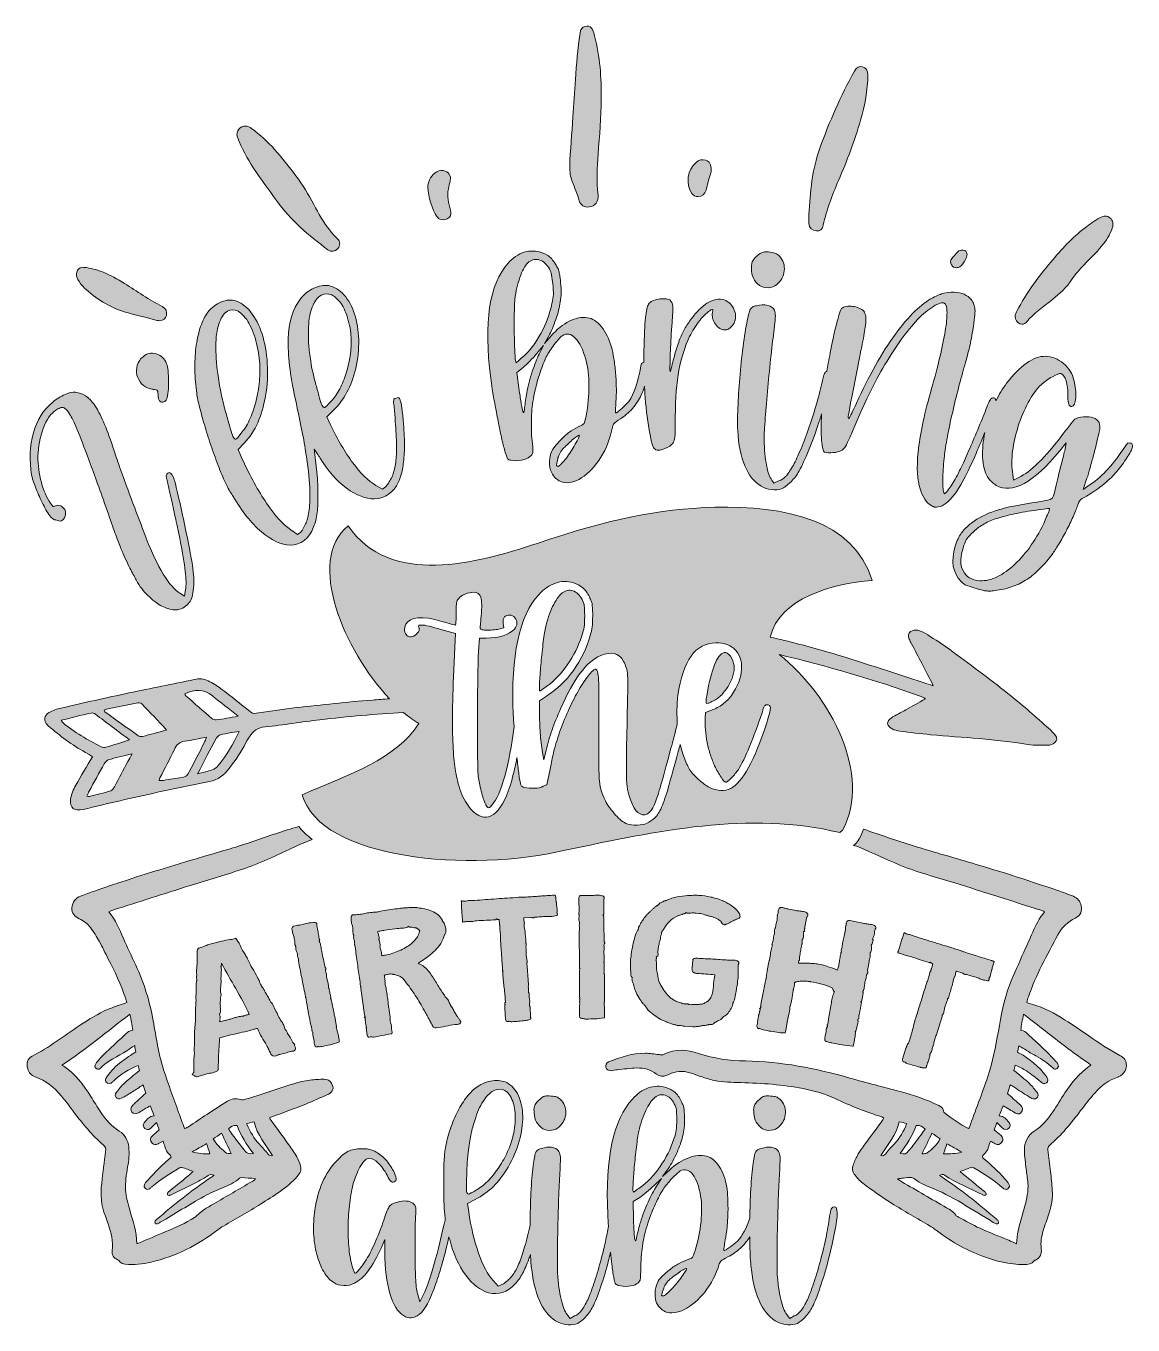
# Model space of a CAD drawing. Header units: inches. Extents: x 115 to 965, y -1039 to -41.
import ezdxf

# ---------------------------------------------------------------- set-up
doc = ezdxf.new("R2010")
doc.units = ezdxf.units.IN
doc.header["$MEASUREMENT"] = 0
doc.layers.add('Layer 1', color=7, linetype='Continuous')

# ---------------------------------------------------------------- blocks, each defined once
blk = doc.blocks.new('block 2')
at = {"layer": 'Layer 1', "true_color": 0xffffff}
h = blk.add_hatch(color=7, dxfattribs=at)
h.dxf.hatch_style = 2
edge = h.paths.add_edge_path()
edge.add_spline(control_points=[(539.64, -175.45), (540.67, -179.11), (543.57, -180.69), (547.34, -180.22), (551.87, -179.66), (554.76, -175.81), (554.15, -170.9), (552.87, -160.46), (553.26, -150.02), (554.07, -139.57), (555.18, -125.46), (556.48, -111.36), (556.52, -97.19), (556.58, -80.89), (555.63, -64.71), (551.38, -48.87), (550.93, -47.21), (550.49, -45.53), (549.78, -43.97), (548.95, -42.15), (547.37, -41.22), (545.32, -41.28), (543.28, -41.34), (541.86, -42.4), (540.94, -44.18), (540.48, -45.08), (540.4, -46.06), (540.25, -47.03), (538.48, -58.73), (537.44, -70.49), (536.62, -82.28), (535.96, -91.86), (535.3, -101.44), (534.71, -111.02), (533.92, -123.8), (532.69, -136.55), (532.3, -149.35), (532.18, -153.24), (532.9, -156.92), (534.21, -160.55), (536.02, -165.51), (538.19, -170.34), (539.64, -175.45)], knot_values=[0, 0, 0, 0, 1, 1, 1, 2, 2, 2, 3, 3, 3, 4, 4, 4, 5, 5, 5, 6, 6, 6, 7, 7, 7, 8, 8, 8, 9, 9, 9, 10, 10, 10, 11, 11, 11, 12, 12, 12, 13, 13, 13, 14, 14, 14, 14], degree=3, periodic=1)
h = blk.add_hatch(color=7, dxfattribs=at)
h.dxf.hatch_style = 2
edge = h.paths.add_edge_path()
edge.add_spline(control_points=[(721.7, -198.63), (724.53, -198.81), (726.33, -197.45), (727.02, -194.14), (729.5, -182.27), (733.91, -171.05), (738.67, -159.97), (745.19, -144.81), (751.1, -129.44), (755.63, -113.56), (758.88, -102.16), (761.18, -90.6), (761.28, -78.69), (761.31, -75.43), (759.75, -73.27), (757.06, -72.52), (754.49, -71.8), (752.69, -72.73), (750.92, -75.94), (740.39, -94.92), (731.67, -114.73), (724.33, -135.13), (718.43, -151.51), (716.86, -168.68), (715.98, -185.95), (715.98, -188.29), (715.89, -190.63), (716, -192.96), (716.15, -196.13), (718.53, -198.41), (721.7, -198.63)], knot_values=[0, 0, 0, 0, 1, 1, 1, 2, 2, 2, 3, 3, 3, 4, 4, 4, 5, 5, 5, 6, 6, 6, 7, 7, 7, 8, 8, 8, 9, 9, 9, 10, 10, 10, 10], degree=3, periodic=1)
h = blk.add_hatch(color=7, dxfattribs=at)
h.dxf.hatch_style = 2
edge = h.paths.add_edge_path()
edge.add_spline(control_points=[(289.57, -150.53), (295.09, -158.98), (301.26, -166.96), (307.11, -175.17), (317.9, -190.28), (331.84, -202.11), (346.61, -213.06), (349.26, -215.02), (352.07, -214.56), (354.18, -212.2), (356.34, -209.8), (356.08, -206.38), (354, -204.6), (351.77, -202.68), (349.87, -200.39), (348.03, -198.08), (343.2, -191.97), (339.33, -185.26), (335.77, -178.38), (327.75, -162.85), (317.24, -149.11), (305.69, -136.12), (300.37, -130.13), (294.51, -124.7), (287.98, -120.03), (286.57, -119.01), (285.17, -118.01), (283.38, -118.14), (279.69, -117.97), (275.26, -121.68), (277.19, -126.7), (280.44, -135.13), (284.64, -143), (289.57, -150.53)], knot_values=[0, 0, 0, 0, 1, 1, 1, 2, 2, 2, 3, 3, 3, 4, 4, 4, 5, 5, 5, 6, 6, 6, 7, 7, 7, 8, 8, 8, 9, 9, 9, 10, 10, 10, 11, 11, 11, 11], degree=3, periodic=1)
h = blk.add_hatch(color=7, dxfattribs=at)
h.dxf.hatch_style = 2
edge = h.paths.add_edge_path()
edge.add_spline(control_points=[(630.87, -172.26), (633.95, -172.19), (636.25, -170.54), (637.02, -167.41), (638.06, -163.23), (638.96, -159.03), (640.45, -154.97), (640.86, -153.85), (640.79, -152.55), (640.85, -152.15), (640.93, -147.42), (639.69, -145.16), (636.81, -144.26), (633.99, -143.38), (631.51, -144.14), (629.26, -146), (622.6, -151.51), (621.14, -162.83), (626.17, -169.86), (627.36, -171.52), (628.86, -172.3), (630.87, -172.26)], knot_values=[0, 0, 0, 0, 1, 1, 1, 2, 2, 2, 3, 3, 3, 4, 4, 4, 5, 5, 5, 6, 6, 6, 7, 7, 7, 7], degree=3, periodic=1)
h = blk.add_hatch(color=7, dxfattribs=at)
h.dxf.hatch_style = 2
edge = h.paths.add_edge_path()
edge.add_spline(control_points=[(433.45, -189.87), (435.75, -190.4), (437.87, -190.06), (439.64, -188.41), (441.38, -186.79), (441.45, -184.86), (440.75, -182.66), (439.06, -177.34), (438.11, -171.9), (439.1, -166.31), (439.47, -164.27), (440.15, -162.27), (440.58, -160.24), (441.46, -156.01), (439.29, -152.9), (435.08, -152.27), (432.75, -151.92), (430.69, -152.65), (428.88, -154.06), (424.86, -157.17), (423.27, -161.39), (423.39, -165.3), (423.45, -172.13), (426.89, -182.7), (430.26, -187.54), (431.06, -188.7), (432.06, -189.55), (433.45, -189.87)], knot_values=[0, 0, 0, 0, 1, 1, 1, 2, 2, 2, 3, 3, 3, 4, 4, 4, 5, 5, 5, 6, 6, 6, 7, 7, 7, 8, 8, 8, 9, 9, 9, 9], degree=3, periodic=1)
h = blk.add_hatch(color=7, dxfattribs=at)
h.dxf.hatch_style = 2
edge = h.paths.add_edge_path()
edge.add_spline(control_points=[(877.96, -269.88), (879.93, -270.81), (881.6, -270.12), (882.93, -268.62), (888.84, -261.92), (896.02, -256.69), (902.95, -251.17), (908.45, -246.78), (913.69, -242.11), (917.65, -236.22), (920.48, -232.01), (923.78, -228.21), (927.28, -224.56), (931.79, -219.85), (936.6, -215.41), (940.75, -210.35), (944.2, -206.13), (947.16, -201.62), (948.91, -196.42), (950, -193.21), (949.38, -190.56), (947.19, -188.7), (945.02, -186.86), (942.42, -186.75), (939.31, -188.51), (935.34, -190.76), (931.59, -193.36), (928.01, -196.17), (918.17, -203.89), (909.66, -212.94), (901.65, -222.48), (891.88, -234.1), (883.02, -246.35), (875.89, -259.8), (875.15, -261.2), (874.27, -262.58), (874.33, -264.3), (874.63, -266.75), (875.61, -268.78), (877.96, -269.88)], knot_values=[0, 0, 0, 0, 1, 1, 1, 2, 2, 2, 3, 3, 3, 4, 4, 4, 5, 5, 5, 6, 6, 6, 7, 7, 7, 8, 8, 8, 9, 9, 9, 10, 10, 10, 11, 11, 11, 12, 12, 12, 13, 13, 13, 13], degree=3, periodic=1)
h = blk.add_hatch(color=7, dxfattribs=at)
h.dxf.hatch_style = 2
edge = h.paths.add_edge_path()
edge.add_spline(control_points=[(475.05, -332.91), (475.91, -337.41), (476.76, -341.86), (477.61, -346.27), (478.46, -350.68), (479.32, -354.8), (480.21, -358.65), (481.08, -362.49), (481.97, -365.86), (482.84, -368.77), (483.7, -371.49), (484.29, -373.11), (484.63, -373.64), (484.97, -374.16), (485.81, -374.54), (487.14, -374.77), (489.82, -375.24), (492.53, -375.18), (495.28, -374.6), (498.03, -374.02), (500.09, -373.2), (501.48, -372.11), (502.86, -371.02), (503.68, -369.9), (503.93, -368.75), (504.07, -368.36), (504.05, -366.82), (503.86, -364.12), (503.66, -361.42), (503.39, -358.5), (503.05, -355.34), (502.72, -348.82), (502.75, -342.96), (503.13, -337.76), (503.51, -332.57), (504.4, -326.89), (505.8, -320.74), (506.68, -316.71), (507.93, -312.22), (509.55, -307.26), (511.17, -302.31), (512.76, -298.34), (514.32, -295.36), (515.87, -292.38), (517.92, -289.21), (520.47, -285.84), (523.01, -282.47), (524.97, -280.25), (526.36, -279.16), (529.86, -276.91), (533.25, -277.48), (536.52, -280.88), (539.79, -284.28), (542.5, -289.8), (544.63, -297.44), (546.2, -303.28), (547.01, -309.94), (547.06, -317.43), (547.12, -324.92), (546.36, -332.69), (544.79, -340.73), (544.18, -343.8), (543.68, -345.68), (543.29, -346.38), (542.89, -347.08), (541.97, -347.69), (540.53, -348.22), (538.2, -349.22), (535.81, -350.56), (533.37, -352.23), (530.92, -353.89), (528.68, -355.73), (526.65, -357.73), (524.61, -359.73), (522.77, -361.76), (521.11, -363.81), (519.46, -365.86), (518.35, -367.76), (517.79, -369.51), (516.92, -371.85), (516.61, -374.65), (516.87, -377.9), (517.12, -381.16), (517.81, -383.66), (518.94, -385.42), (520.07, -387.17), (521.19, -388.46), (522.31, -389.27), (523.42, -390.09), (524.87, -390.87), (526.64, -391.62), (528.57, -392.16), (530.91, -392.14), (533.66, -391.57), (536.41, -390.99), (538.92, -389.92), (541.19, -388.36), (546.97, -384.56), (551.97, -379.24), (556.21, -372.41), (560.44, -365.58), (563.41, -357.85), (565.11, -349.24), (565.36, -348.08), (565.82, -347.15), (566.49, -346.42), (567.16, -345.69), (568.72, -344.54), (571.18, -342.96), (574.52, -340.91), (577.61, -338.24), (580.44, -334.93), (583.27, -331.63), (585.53, -328.2), (587.21, -324.64), (587.98, -323.06), (588.71, -321.16), (589.41, -318.92), (589.52, -318.58), (589.61, -318.23), (589.71, -317.88), (589.8, -319.77), (589.89, -321.66), (590.01, -323.47), (590.63, -333.26), (591.72, -342.52), (593.26, -351.27), (594.23, -356.68), (595, -360.4), (595.57, -362.44), (596.15, -364.49), (596.9, -365.79), (597.84, -366.34), (599.52, -367.64), (602.6, -367.15), (607.06, -364.88), (608.54, -364.13), (609.7, -363.42), (610.54, -362.76), (611.37, -362.11), (612.01, -361.03), (612.47, -359.54), (612.93, -358.04), (613.19, -355.9), (613.27, -353.1), (613.34, -350.3), (613.37, -346.39), (613.33, -341.35), (613.42, -327), (614.37, -315.06), (616.17, -305.55), (617.97, -296.03), (620.71, -287.44), (624.39, -279.77), (626.41, -275.47), (628.99, -271.35), (632.14, -267.41), (635.28, -263.48), (638.15, -260.76), (640.75, -259.25), (641.68, -258.87), (642.19, -258.78), (642.29, -258.96), (642.38, -259.15), (642.25, -259.89), (641.88, -261.2), (641.35, -264.37), (642.11, -267.4), (644.18, -270.27), (646.25, -273.15), (648.68, -274.57), (651.48, -274.56), (652.97, -274.55), (654.32, -274.08), (655.53, -273.13), (656.73, -272.19), (657.7, -270.98), (658.44, -269.48), (659.17, -267.98), (659.58, -266.35), (659.66, -264.58), (659.74, -262.81), (659.41, -261.08), (658.65, -259.41), (656.95, -255.32), (654.32, -252.73), (650.77, -251.63), (647.22, -250.54), (643.31, -251.12), (639.04, -253.39), (637.18, -254.34), (635.23, -255.75), (633.19, -257.62), (631.15, -259.5), (629.17, -261.66), (627.22, -264.09), (625.28, -266.53), (623.44, -269.15), (621.68, -271.96), (619.93, -274.76), (618.51, -277.57), (617.41, -280.37), (616.12, -283.37), (614.84, -287.06), (613.56, -291.44), (612.29, -295.83), (611.19, -299.99), (610.29, -303.91), (609.75, -306.34), (609.43, -307.18), (609.33, -306.43), (609.23, -305.69), (609.25, -302.05), (609.39, -295.52), (609.56, -291.8), (609.76, -287.41), (610.01, -282.38), (610.26, -277.34), (610.55, -273.15), (610.9, -269.79), (611.42, -263.08), (611.57, -258.6), (611.38, -256.37), (611.17, -254.13), (610.42, -252.55), (609.11, -251.63), (608.17, -251.07), (606.91, -250.76), (605.33, -250.67), (603.74, -250.59), (602.11, -250.69), (600.44, -250.98), (598.76, -251.28), (597.23, -251.75), (595.83, -252.41), (594.44, -253.08), (593.47, -253.87), (592.91, -254.81), (591.8, -256.49), (590.99, -259.99), (590.46, -265.31), (589.94, -270.63), (589.53, -279.07), (589.23, -290.62), (589.21, -293.64), (589.2, -296.58), (589.22, -299.45), (587.78, -299.74), (586.95, -300.72), (586.79, -302.47), (584.92, -314.67), (581.86, -323.72), (577.62, -329.61), (577.12, -330.23), (576.32, -331.06), (575.22, -332.12), (574.11, -333.18), (573.05, -334.18), (572.03, -335.13), (571, -336.09), (570.06, -336.89), (569.19, -337.55), (568.32, -338.2), (567.79, -338.45), (567.58, -338.28), (567.38, -338.12), (567.33, -337.23), (567.44, -335.63), (567.55, -334.02), (567.67, -332.09), (567.8, -329.82), (568.04, -326.8), (568.13, -323.37), (568.1, -319.53), (568.06, -315.69), (567.88, -311.82), (567.55, -307.91), (567.23, -304.01), (566.77, -300.26), (566.2, -296.67), (565.63, -293.08), (565.04, -290.19), (564.43, -288), (562.62, -281.64), (560.04, -276.38), (556.69, -272.24), (553.33, -268.1), (549.76, -265.77), (545.95, -265.24), (541.57, -264.59), (536.89, -265.51), (531.91, -268.02), (526.93, -270.52), (522.27, -274.26), (517.93, -279.22), (517.93, -279.22), (512.93, -285.1), (512.93, -285.1), (512.93, -285.1), (516.01, -279.71), (516.01, -279.71), (518.04, -275.93), (519.92, -271.56), (521.63, -266.59), (523.35, -261.63), (524.47, -257.24), (525, -253.43), (525.48, -250.95), (525.75, -248.67), (525.81, -246.6), (525.87, -244.53), (525.7, -241.64), (525.3, -237.94), (525.06, -235.71), (524.82, -233.96), (524.59, -232.67), (524.36, -231.38), (524.15, -230.28), (523.96, -229.36), (523.76, -228.45), (523.44, -227.64), (522.99, -226.93), (522.54, -226.24), (521.97, -225.26), (521.27, -224.03), (519.45, -221.04), (517.48, -218.86), (515.37, -217.49), (513.25, -216.13), (510.76, -215.13), (507.87, -214.5), (503.08, -213.52), (498.46, -214.1), (494, -216.27), (489.55, -218.44), (485.7, -221.85), (482.45, -226.51), (469.17, -244.25), (465.95, -275.35), (472.79, -319.79), (473.44, -324.04), (474.19, -328.41), (475.05, -332.91)], knot_values=[0, 0, 0, 0, 1, 1, 1, 2, 2, 2, 3, 3, 3, 4, 4, 4, 5, 5, 5, 6, 6, 6, 7, 7, 7, 8, 8, 8, 9, 9, 9, 10, 10, 10, 11, 11, 11, 12, 12, 12, 13, 13, 13, 14, 14, 14, 15, 15, 15, 16, 16, 16, 17, 17, 17, 18, 18, 18, 19, 19, 19, 20, 20, 20, 21, 21, 21, 22, 22, 22, 23, 23, 23, 24, 24, 24, 25, 25, 25, 26, 26, 26, 27, 27, 27, 28, 28, 28, 29, 29, 29, 30, 30, 30, 31, 31, 31, 32, 32, 32, 33, 33, 33, 34, 34, 34, 35, 35, 35, 36, 36, 36, 37, 37, 37, 38, 38, 38, 39, 39, 39, 40, 40, 40, 41, 41, 41, 42, 42, 42, 43, 43, 43, 44, 44, 44, 45, 45, 45, 46, 46, 46, 47, 47, 47, 48, 48, 48, 49, 49, 49, 50, 50, 50, 51, 51, 51, 52, 52, 52, 53, 53, 53, 54, 54, 54, 55, 55, 55, 56, 56, 56, 57, 57, 57, 58, 58, 58, 59, 59, 59, 60, 60, 60, 61, 61, 61, 62, 62, 62, 63, 63, 63, 64, 64, 64, 65, 65, 65, 66, 66, 66, 67, 67, 67, 68, 68, 68, 69, 69, 69, 70, 70, 70, 71, 71, 71, 72, 72, 72, 73, 73, 73, 74, 74, 74, 75, 75, 75, 76, 76, 76, 77, 77, 77, 78, 78, 78, 79, 79, 79, 80, 80, 80, 81, 81, 81, 82, 82, 82, 83, 83, 83, 84, 84, 84, 85, 85, 85, 86, 86, 86, 87, 87, 87, 88, 88, 88, 89, 89, 89, 90, 90, 90, 91, 91, 91, 92, 92, 92, 93, 93, 93, 94, 94, 94, 95, 95, 95, 96, 96, 96, 97, 97, 97, 98, 98, 98, 99, 99, 99, 100, 100, 100, 101, 101, 101, 102, 102, 102, 103, 103, 103, 104, 104, 104, 105, 105, 105, 106, 106, 106, 107, 107, 107, 108, 108, 108, 109, 109, 109, 110, 110, 110, 111, 111, 111, 112, 112, 112, 113, 113, 113, 114, 114, 114, 114], degree=3, periodic=1)
edge = h.paths.add_edge_path()
edge.add_spline(control_points=[(539.03, -357.8), (538.42, -359.09), (537.6, -360.63), (536.58, -362.43), (535.55, -364.23), (534.44, -366.08), (533.24, -367.99), (532.04, -369.9), (530.85, -371.58), (529.7, -373.01), (528.37, -374.65), (527.12, -376.1), (525.95, -377.35), (524.77, -378.6), (523.99, -379.25), (523.62, -379.29), (522.69, -379.39), (522.21, -379.21), (522.16, -378.74), (522.11, -378.28), (522.4, -376.7), (523.06, -374), (523.52, -371.33), (524.82, -368.66), (526.97, -365.99), (527.82, -365.15), (528.92, -364.09), (530.29, -362.82), (531.65, -361.55), (532.97, -360.33), (534.25, -359.16), (535.54, -358), (536.7, -357.07), (537.75, -356.39), (538.81, -355.72), (539.43, -355.47), (539.64, -355.63), (539.84, -355.8), (539.64, -356.52), (539.03, -357.8)], knot_values=[0, 0, 0, 0, 1, 1, 1, 2, 2, 2, 3, 3, 3, 4, 4, 4, 5, 5, 5, 6, 6, 6, 7, 7, 7, 8, 8, 8, 9, 9, 9, 10, 10, 10, 11, 11, 11, 12, 12, 12, 13, 13, 13, 13], degree=3, periodic=1)
edge = h.paths.add_edge_path()
edge.add_spline(control_points=[(508.79, -293.14), (507.13, -296.69), (505.4, -301.2), (503.57, -306.64), (501.75, -312.09), (500.31, -317.58), (499.24, -323.13), (498.87, -324.86), (498.56, -326.77), (498.32, -328.86), (498.08, -330.95), (497.86, -332.75), (497.65, -334.27), (497.35, -336.55), (497.16, -337.84), (497.1, -338.13), (497.03, -338.42), (496.77, -338.12), (496.3, -337.23), (496.04, -336.51), (495.65, -334.58), (495.13, -331.45), (494.61, -328.32), (494.05, -324.91), (493.47, -321.22), (493.47, -321.22), (491.7, -307.35), (491.7, -307.35), (491.7, -307.35), (496.56, -303.46), (496.56, -303.46), (497.93, -302.37), (499.61, -300.79), (501.6, -298.69), (503.6, -296.61), (505.35, -294.73), (506.84, -293.07), (506.84, -293.07), (512.25, -286.58), (512.25, -286.58), (512.25, -286.58), (508.79, -293.14), (508.79, -293.14)], knot_values=[0, 0, 0, 0, 1, 1, 1, 2, 2, 2, 3, 3, 3, 4, 4, 4, 5, 5, 5, 6, 6, 6, 7, 7, 7, 8, 8, 8, 9, 9, 9, 10, 10, 10, 11, 11, 11, 12, 12, 12, 13, 13, 13, 14, 14, 14, 14], degree=3, periodic=1)
edge = h.paths.add_edge_path()
edge.add_spline(control_points=[(489.71, -263.98), (489.78, -258.53), (489.94, -254.3), (490.17, -251.27), (491, -245), (492.27, -239.38), (493.99, -234.41), (495.7, -229.45), (497.73, -225.71), (500.09, -223.21), (502.47, -220.89), (505.14, -220.04), (508.11, -220.66), (511.09, -221.28), (513.69, -223.25), (515.92, -226.57), (517.05, -228.32), (517.77, -229.84), (518.1, -231.12), (518.42, -232.4), (518.79, -234.98), (519.21, -238.87), (519.61, -242.58), (519.78, -245.42), (519.71, -247.39), (519.64, -249.37), (519.28, -251.71), (518.63, -254.4), (516.87, -262.46), (514.04, -270.13), (510.14, -277.39), (506.23, -284.66), (501.54, -290.74), (496.07, -295.63), (494.68, -296.72), (493.57, -297.69), (492.72, -298.52), (491.87, -299.37), (491.36, -299.8), (491.18, -299.82), (490.8, -299.86), (490.5, -297.92), (490.27, -294.01), (490.03, -290.1), (489.87, -285.47), (489.76, -280.14), (489.66, -274.81), (489.64, -269.43), (489.71, -263.98)], knot_values=[0, 0, 0, 0, 1, 1, 1, 2, 2, 2, 3, 3, 3, 4, 4, 4, 5, 5, 5, 6, 6, 6, 7, 7, 7, 8, 8, 8, 9, 9, 9, 10, 10, 10, 11, 11, 11, 12, 12, 12, 13, 13, 13, 14, 14, 14, 15, 15, 15, 16, 16, 16, 16], degree=3, periodic=1)
h = blk.add_hatch(color=7, dxfattribs=at)
h.dxf.hatch_style = 2
edge = h.paths.add_edge_path()
edge.add_spline(control_points=[(678.03, -240.49), (679.81, -241.73), (682.01, -242.31), (684.64, -242.21), (687.26, -242.11), (689.37, -241.37), (690.96, -239.99), (694.53, -237.06), (696.55, -233.46), (697.04, -229.2), (697.52, -224.93), (696.28, -221.2), (693.33, -218.01), (692.28, -217), (691.35, -216.33), (690.53, -215.99), (689.71, -215.65), (688.29, -215.32), (686.25, -214.99), (684.22, -214.67), (682.73, -214.56), (681.79, -214.68), (680.85, -214.8), (679.79, -215.2), (678.63, -215.86), (676.86, -217.05), (675.27, -218.43), (673.85, -220.02), (673.03, -221.08), (672.49, -222.07), (672.24, -222.99), (671.99, -223.91), (671.88, -225.48), (671.92, -227.73), (671.74, -232.95), (673.78, -237.2), (678.03, -240.49)], knot_values=[0, 0, 0, 0, 1, 1, 1, 2, 2, 2, 3, 3, 3, 4, 4, 4, 5, 5, 5, 6, 6, 6, 7, 7, 7, 8, 8, 8, 9, 9, 9, 10, 10, 10, 11, 11, 11, 12, 12, 12, 12], degree=3, periodic=1)
h = blk.add_hatch(color=7, dxfattribs=at)
h.dxf.hatch_style = 2
edge = h.paths.add_edge_path()
edge.add_spline(control_points=[(829.64, -226.88), (829.83, -226.85), (830.33, -226.83), (830.79, -226.69), (833.49, -225.86), (837.76, -219.17), (837.41, -216.36), (837.17, -214.47), (836.21, -213.54), (834.33, -213.35), (832.79, -213.19), (831.36, -213.55), (830.28, -214.66), (828.67, -216.32), (827.08, -218.02), (825.65, -219.84), (824.49, -221.3), (824.48, -223.02), (825.4, -224.66), (826.25, -226.19), (827.62, -226.86), (829.64, -226.88)], knot_values=[0, 0, 0, 0, 1, 1, 1, 2, 2, 2, 3, 3, 3, 4, 4, 4, 5, 5, 5, 6, 6, 6, 7, 7, 7, 7], degree=3, periodic=1)
h = blk.add_hatch(color=7, dxfattribs=at)
h.dxf.hatch_style = 2
edge = h.paths.add_edge_path()
edge.add_spline(control_points=[(159.43, -242.22), (168.36, -250.54), (178.46, -257.06), (190.15, -260.67), (198.48, -263.24), (207.01, -265.14), (215.46, -267.32), (216.16, -267.5), (216.92, -267.57), (217.65, -267.56), (220.22, -267.52), (222.07, -265.97), (222.6, -263.47), (223.21, -260.64), (222.19, -258.06), (219.41, -256.66), (209.26, -251.58), (200.09, -244.9), (190.48, -238.95), (185.04, -235.58), (179.48, -232.44), (173.49, -230.11), (169.01, -228.36), (164.41, -227.08), (159.22, -226.6), (155.01, -225.85), (152.1, -230.65), (154.08, -234.76), (155.43, -237.56), (157.16, -240.11), (159.43, -242.22)], knot_values=[0, 0, 0, 0, 1, 1, 1, 2, 2, 2, 3, 3, 3, 4, 4, 4, 5, 5, 5, 6, 6, 6, 7, 7, 7, 8, 8, 8, 9, 9, 9, 10, 10, 10, 10], degree=3, periodic=1)
h = blk.add_hatch(color=7, dxfattribs=at)
h.dxf.hatch_style = 2
edge = h.paths.add_edge_path()
edge.add_spline(control_points=[(245.9, -323.43), (246.25, -326.44), (247.03, -330.2), (248.23, -334.71), (249.43, -339.21), (250.79, -344.06), (252.29, -349.25), (253.81, -354.45), (255.49, -359.73), (257.35, -365.1), (259.21, -370.48), (261.09, -375.61), (262.99, -380.48), (264.89, -385.36), (266.78, -389.75), (268.68, -393.65), (270.57, -397.55), (272.32, -400.52), (273.93, -402.56), (280.35, -413.84), (287.54, -422.88), (295.5, -429.69), (303.46, -436.49), (310.86, -439.91), (317.7, -439.93), (326.07, -439.88), (332.04, -435.2), (335.6, -425.9), (336.96, -422.75), (337.88, -419.1), (338.35, -414.95), (338.83, -410.81), (339.03, -406.1), (338.97, -400.86), (339.07, -396.14), (338.79, -390.52), (338.13, -383.99), (337.47, -377.46), (336.82, -371.57), (336.17, -366.3), (336.91, -367.44), (337.64, -368.53), (338.35, -369.58), (339.07, -370.63), (339.82, -371.81), (340.62, -373.12), (346.55, -382.8), (353.31, -390.46), (360.91, -396.11), (368.52, -401.76), (375.71, -404.5), (382.49, -404.35), (390.75, -403.94), (396.83, -399.62), (400.72, -391.39), (402.14, -388.41), (403.18, -385.16), (403.85, -381.64), (404.51, -378.11), (404.99, -373.97), (405.27, -369.2), (405.45, -366.02), (405.47, -362.31), (405.33, -358.06), (405.18, -353.81), (404.93, -349.69), (404.57, -345.7), (404.22, -341.71), (403.84, -338.13), (403.43, -334.93), (403.03, -331.74), (402.57, -329.64), (402.06, -328.62), (401.73, -327.56), (401.39, -326.93), (401.05, -326.74), (400.7, -326.56), (399.99, -326.63), (398.92, -326.96), (398.02, -327.24), (397.49, -327.55), (397.31, -327.9), (397.12, -328.25), (397.04, -329.11), (397.07, -330.46), (397.9, -338.8), (398.49, -346.08), (398.86, -352.3), (399.23, -358.53), (399.35, -363.96), (399.22, -368.58), (399.09, -373.21), (398.7, -377.14), (398.04, -380.36), (397.38, -383.6), (396.44, -386.38), (395.21, -388.7), (394.59, -389.87), (393.89, -391.07), (393.1, -392.29), (392.3, -393.51), (391.52, -394.44), (390.74, -395.07), (390.74, -395.07), (388.4, -396.96), (388.4, -396.96), (388.4, -396.96), (383.42, -394.11), (383.42, -394.11), (377.66, -390.63), (371.75, -384.8), (365.71, -376.62), (359.66, -368.44), (353.93, -358.75), (348.51, -347.55), (348.51, -347.55), (345.72, -341.39), (345.72, -341.39), (345.72, -341.39), (350.42, -336.72), (350.42, -336.72), (354.94, -332.39), (358.54, -327.67), (361.25, -322.53), (363.95, -317.41), (366.17, -311.35), (367.92, -304.37), (369.67, -296.8), (370.45, -289.39), (370.25, -282.13), (370.05, -274.88), (368.99, -268.32), (367.09, -262.47), (365.18, -256.63), (362.5, -251.75), (359.04, -247.84), (355.59, -243.94), (351.57, -241.52), (346.99, -240.6), (343.52, -240.11), (339.78, -240.78), (335.76, -242.61), (331.74, -244.44), (328.34, -247.16), (325.55, -250.75), (319.48, -258.88), (316.31, -269.13), (316.05, -281.5), (315.78, -293.88), (317.58, -309.13), (321.44, -327.25), (325.04, -343.31), (327.73, -356.87), (329.5, -367.93), (331.27, -379), (332.31, -388.19), (332.62, -395.5), (332.94, -402.82), (332.81, -408.57), (332.25, -412.74), (331.69, -416.92), (330.92, -420.23), (329.92, -422.68), (329.3, -423.85), (328.64, -425.18), (327.93, -426.66), (327.22, -428.16), (326.48, -429.22), (325.7, -429.85), (325.7, -429.85), (323.36, -431.74), (323.36, -431.74), (323.36, -431.74), (318.13, -428.09), (318.13, -428.09), (312.2, -424.07), (306.01, -417.31), (299.55, -407.79), (293.09, -398.28), (286.85, -386.95), (280.82, -373.79), (280.82, -373.79), (277.7, -366.56), (277.7, -366.56), (277.7, -366.56), (282.32, -361.61), (282.32, -361.61), (286.72, -356.93), (290.18, -351.72), (292.69, -345.96), (295.2, -340.21), (297.19, -333.4), (298.66, -325.53), (300.14, -317.07), (300.61, -308.68), (300.08, -300.35), (299.55, -292.03), (298.19, -284.5), (296.01, -277.76), (293.82, -271.02), (290.89, -265.34), (287.22, -260.72), (283.54, -256.11), (279.39, -253.24), (274.76, -252.14), (271.18, -251.3), (267.39, -251.84), (263.4, -253.76), (259.41, -255.68), (256.07, -258.61), (253.4, -262.56), (251.39, -265.53), (249.7, -269.22), (248.34, -273.64), (246.97, -278.07), (245.96, -282.97), (245.28, -288.35), (244.61, -293.73), (244.32, -299.43), (244.43, -305.44), (244.54, -311.46), (245.03, -317.45), (245.9, -323.43)], knot_values=[0, 0, 0, 0, 1, 1, 1, 2, 2, 2, 3, 3, 3, 4, 4, 4, 5, 5, 5, 6, 6, 6, 7, 7, 7, 8, 8, 8, 9, 9, 9, 10, 10, 10, 11, 11, 11, 12, 12, 12, 13, 13, 13, 14, 14, 14, 15, 15, 15, 16, 16, 16, 17, 17, 17, 18, 18, 18, 19, 19, 19, 20, 20, 20, 21, 21, 21, 22, 22, 22, 23, 23, 23, 24, 24, 24, 25, 25, 25, 26, 26, 26, 27, 27, 27, 28, 28, 28, 29, 29, 29, 30, 30, 30, 31, 31, 31, 32, 32, 32, 33, 33, 33, 34, 34, 34, 35, 35, 35, 36, 36, 36, 37, 37, 37, 38, 38, 38, 39, 39, 39, 40, 40, 40, 41, 41, 41, 42, 42, 42, 43, 43, 43, 44, 44, 44, 45, 45, 45, 46, 46, 46, 47, 47, 47, 48, 48, 48, 49, 49, 49, 50, 50, 50, 51, 51, 51, 52, 52, 52, 53, 53, 53, 54, 54, 54, 55, 55, 55, 56, 56, 56, 57, 57, 57, 58, 58, 58, 59, 59, 59, 60, 60, 60, 61, 61, 61, 62, 62, 62, 63, 63, 63, 64, 64, 64, 65, 65, 65, 66, 66, 66, 67, 67, 67, 68, 68, 68, 69, 69, 69, 70, 70, 70, 71, 71, 71, 72, 72, 72, 73, 73, 73, 74, 74, 74, 74], degree=3, periodic=1)
edge = h.paths.add_edge_path()
edge.add_spline(control_points=[(331.91, -286.4), (331.65, -283.06), (331.58, -279.03), (331.68, -274.32), (331.75, -268.25), (332.53, -263.03), (334, -258.67), (335.48, -254.31), (337.38, -251.14), (339.69, -249.15), (342, -247.17), (344.57, -246.47), (347.39, -247.06), (350.2, -247.65), (353.05, -249.75), (355.92, -253.35), (358.1, -255.99), (360.02, -259.98), (361.68, -265.32), (363.33, -270.66), (364.22, -275.76), (364.36, -280.59), (364.61, -285.19), (364.38, -289.8), (363.66, -294.42), (362.94, -299.03), (361.94, -303.49), (360.63, -307.79), (359.33, -312.1), (357.7, -316.12), (355.73, -319.85), (353.77, -323.58), (351.6, -326.69), (349.26, -329.17), (346.48, -332.18), (344.79, -333.83), (344.2, -334.11), (343.6, -334.39), (342.9, -333.88), (342.11, -332.56), (341.6, -331.55), (340.97, -329.69), (340.24, -326.99), (339.5, -324.29), (338.66, -321.29), (337.73, -317.96), (336.8, -314.64), (335.94, -311.25), (335.16, -307.78), (334.38, -304.32), (333.78, -301.28), (333.37, -298.68), (332.64, -293.83), (332.16, -289.73), (331.91, -286.4)], knot_values=[0, 0, 0, 0, 1, 1, 1, 2, 2, 2, 3, 3, 3, 4, 4, 4, 5, 5, 5, 6, 6, 6, 7, 7, 7, 8, 8, 8, 9, 9, 9, 10, 10, 10, 11, 11, 11, 12, 12, 12, 13, 13, 13, 14, 14, 14, 15, 15, 15, 16, 16, 16, 17, 17, 17, 18, 18, 18, 18], degree=3, periodic=1)
edge = h.paths.add_edge_path()
edge.add_spline(control_points=[(262.3, -271.95), (263.64, -267.14), (265.44, -263.66), (267.7, -261.5), (269.96, -259.34), (272.53, -258.64), (275.4, -259.41), (278.27, -260.18), (281.23, -262.63), (284.26, -266.76), (285.35, -268.38), (286.45, -270.38), (287.58, -272.76), (288.71, -275.14), (289.73, -277.8), (290.64, -280.74), (291.55, -283.68), (292.28, -286.67), (292.83, -289.72), (293.39, -292.77), (293.81, -295.71), (294.1, -298.54), (294.53, -303.68), (294.47, -308.87), (293.95, -314.11), (293.42, -319.35), (292.58, -324.34), (291.42, -329.09), (290.25, -333.84), (288.75, -338.3), (286.93, -342.48), (285.1, -346.66), (283.06, -350.16), (280.82, -353), (278.16, -356.37), (276.52, -358.19), (275.93, -358.47), (275.33, -358.76), (274.58, -358.06), (273.68, -356.39), (273.17, -355.38), (272.47, -353.3), (271.6, -350.15), (270.72, -347.01), (269.73, -343.51), (268.64, -339.65), (267.54, -335.8), (266.52, -331.87), (265.58, -327.87), (264.63, -323.87), (263.89, -320.39), (263.37, -317.43), (262.48, -312.05), (261.82, -307.42), (261.41, -303.55), (260.99, -299.68), (260.72, -295.03), (260.6, -289.6), (260.39, -282.64), (260.96, -276.76), (262.3, -271.95)], knot_values=[0, 0, 0, 0, 1, 1, 1, 2, 2, 2, 3, 3, 3, 4, 4, 4, 5, 5, 5, 6, 6, 6, 7, 7, 7, 8, 8, 8, 9, 9, 9, 10, 10, 10, 11, 11, 11, 12, 12, 12, 13, 13, 13, 14, 14, 14, 15, 15, 15, 16, 16, 16, 17, 17, 17, 18, 18, 18, 19, 19, 19, 20, 20, 20, 20], degree=3, periodic=1)
h = blk.add_hatch(color=7, dxfattribs=at)
h.dxf.hatch_style = 2
edge = h.paths.add_edge_path()
edge.add_spline(control_points=[(963.04, -361.49), (961.57, -360.9), (960.15, -361.76), (958.8, -364.06), (954.45, -370.67), (950.16, -376.37), (945.93, -381.15), (941.7, -385.94), (937.05, -390.04), (931.99, -393.47), (931.99, -393.47), (926.6, -397.29), (926.6, -397.29), (926.6, -397.29), (929.5, -388.53), (929.5, -388.53), (930.2, -386.4), (930.99, -383.72), (931.87, -380.48), (932.75, -377.23), (933.65, -373.9), (934.59, -370.48), (935.52, -367.06), (936.37, -363.75), (937.12, -360.57), (937.88, -357.39), (938.5, -354.79), (938.96, -352.78), (940.25, -347.12), (938.67, -343.55), (934.23, -342.09), (932.27, -341.44), (929.83, -341.22), (926.91, -341.43), (923.98, -341.64), (921.9, -342.13), (920.66, -342.9), (920.19, -343.13), (919.02, -344.41), (917.17, -346.75), (915.31, -349.08), (913.18, -351.81), (910.76, -354.94), (897.39, -372.7), (886.16, -383.71), (877.08, -387.96), (877.08, -387.96), (873.18, -389.91), (873.18, -389.91), (873.18, -389.91), (872.55, -385.58), (872.55, -385.58), (871.59, -380.16), (871.55, -374.21), (872.42, -367.72), (873.29, -361.23), (874.74, -354.79), (876.76, -348.39), (878.78, -341.99), (881.32, -335.96), (884.37, -330.29), (887.42, -324.63), (890.8, -320.05), (894.51, -316.57), (896.8, -314.38), (899.63, -312.37), (903, -310.54), (906.36, -308.71), (908.49, -307.94), (909.38, -308.23), (911.15, -308.82), (912.52, -310.65), (913.47, -313.71), (914.42, -316.78), (914.88, -320.76), (914.84, -325.65), (914.85, -328.6), (915.06, -330.64), (915.48, -331.76), (915.9, -332.88), (916.7, -333.44), (917.88, -333.43), (919.53, -333.2), (920.52, -330.97), (920.83, -326.75), (921.14, -322.54), (920.7, -318.07), (919.5, -313.35), (918.25, -308.23), (915.54, -303.9), (911.39, -300.36), (907.24, -296.83), (902.63, -295.01), (897.56, -294.9), (893.08, -294.79), (888.28, -296.54), (883.16, -300.15), (878.04, -303.75), (872.89, -308.92), (867.72, -315.65), (864.65, -319.83), (861.95, -324.32), (859.59, -329.08), (859.5, -328.55), (859.35, -328.07), (859.11, -327.66), (858.52, -326.7), (857.61, -326.49), (856.38, -327.02), (855.98, -327.14), (855.5, -327.71), (854.93, -328.75), (854.36, -329.78), (853.76, -331), (853.13, -332.4), (851.59, -336.66), (849.65, -341.57), (847.32, -347.11), (844.98, -352.65), (842.65, -358.15), (840.33, -363.6), (838.01, -369.05), (835.83, -373.96), (833.81, -378.33), (831.78, -382.7), (830.21, -385.82), (829.11, -387.7), (826.87, -391.66), (824.81, -394.93), (822.92, -397.52), (821.02, -400.11), (819.96, -401.01), (819.73, -400.2), (819.08, -398.57), (818.76, -395.1), (818.79, -389.8), (818.8, -384.5), (819.15, -378.97), (819.82, -373.22), (820.15, -369.3), (820.84, -364.5), (821.88, -358.82), (822.91, -353.13), (824.15, -347.15), (825.58, -340.87), (827.01, -334.6), (828.55, -328.2), (830.21, -321.68), (831.87, -315.16), (833.48, -309.2), (835.04, -303.8), (836.62, -298.22), (837.92, -293.44), (838.93, -289.45), (839.94, -285.47), (840.87, -280.62), (841.73, -274.9), (842.46, -270.86), (842.96, -267.59), (843.23, -265.08), (843.5, -262.57), (843.59, -260.55), (843.49, -259.02), (843.39, -257.48), (843.11, -256.15), (842.65, -255.03), (842.19, -253.9), (841.52, -252.69), (840.62, -251.39), (837.85, -247.85), (833.46, -245.92), (827.46, -245.58), (824.43, -245.59), (821.82, -245.88), (819.64, -246.42), (817.45, -246.98), (814.58, -248.16), (811.03, -249.97), (802.26, -254.44), (792.69, -263.78), (782.33, -277.99), (771.97, -292.21), (762.03, -309.82), (752.52, -330.82), (749.41, -337.45), (747.58, -341.24), (747.03, -342.18), (746.48, -343.12), (746.19, -342.65), (746.16, -340.74), (746.26, -340.19), (746.47, -339.05), (746.79, -337.3), (747.1, -335.56), (747.51, -333.32), (748.02, -330.57), (748.52, -327.81), (749.13, -324.71), (749.86, -321.24), (750.58, -317.77), (751.28, -314.21), (751.95, -310.54), (754.07, -299.94), (755.74, -291.57), (756.96, -285.44), (758.17, -279.32), (758.98, -274.59), (759.4, -271.25), (759.82, -267.92), (759.88, -265.51), (759.58, -264.04), (759.28, -262.56), (758.76, -261.28), (758.01, -260.2), (757.22, -259.3), (756.04, -258.51), (754.46, -257.84), (752.87, -257.18), (751.25, -256.74), (749.58, -256.53), (747.91, -256.32), (746.25, -256.35), (744.59, -256.61), (742.93, -256.88), (741.74, -257.42), (741.03, -258.24), (740.56, -258.72), (739.96, -260.17), (739.24, -262.6), (738.51, -265.02), (737.66, -268.14), (736.68, -271.94), (735.7, -275.74), (734.73, -280.06), (733.75, -284.9), (732.77, -289.75), (731.8, -294.83), (730.83, -300.15), (730.44, -302.29), (730.1, -304.34), (729.75, -306.41), (729.57, -306.45), (729.4, -306.48), (729.21, -306.55), (728.62, -306.89), (728.1, -307.64), (727.65, -308.83), (727.19, -310.01), (726.57, -312.35), (725.76, -315.84), (724.64, -321.19), (723.16, -326.97), (721.33, -333.19), (719.49, -339.42), (717.53, -345.5), (715.44, -351.42), (713.34, -357.35), (711.23, -362.81), (709.11, -367.8), (706.98, -372.79), (705.08, -376.72), (703.38, -379.59), (701.26, -383.18), (699.5, -385.72), (698.09, -387.21), (696.67, -388.7), (694.91, -389.84), (692.8, -390.63), (692.8, -390.63), (689.04, -392.33), (689.04, -392.33), (689.04, -392.33), (687.53, -389.98), (687.53, -389.98), (685.81, -387.8), (684.44, -384.02), (683.41, -378.62), (682.38, -373.22), (681.77, -366.59), (681.57, -358.73), (681.55, -356.3), (681.78, -351.65), (682.27, -344.77), (682.74, -337.89), (683.36, -330.32), (684.13, -322.05), (684.88, -313.79), (685.7, -305.49), (686.56, -297.14), (687.42, -288.79), (688.23, -281.93), (688.97, -276.56), (689.42, -272.86), (689.77, -269.8), (690.03, -267.39), (690.29, -264.98), (690.29, -263.02), (690.02, -261.5), (689.75, -259.99), (689.23, -258.83), (688.44, -258.03), (687.66, -257.23), (686.63, -256.6), (685.35, -256.13), (683.35, -255.25), (680.94, -255.08), (678.1, -255.63), (676.4, -255.89), (675.02, -256.16), (673.98, -256.46), (672.93, -256.76), (672.1, -257.31), (671.48, -258.11), (670.87, -258.91), (670.37, -260.04), (669.98, -261.51), (669.6, -262.98), (669.14, -264.91), (668.6, -267.3), (667.47, -272.83), (666.39, -279.57), (665.37, -287.53), (664.35, -295.5), (663.51, -303.52), (662.85, -311.6), (662.2, -319.68), (661.71, -327.36), (661.39, -334.62), (661.07, -341.89), (661.05, -347.59), (661.32, -351.72), (662.58, -373.86), (668.59, -388.2), (679.35, -394.73), (681.68, -396.02), (684.29, -396.86), (687.16, -397.24), (690.03, -397.63), (692.61, -397.44), (694.91, -396.66), (696.83, -395.86), (699, -394.33), (701.39, -392.07), (703.79, -389.81), (705.94, -387.15), (707.83, -384.11), (709.74, -380.87), (712.09, -375.95), (714.89, -369.32), (717.68, -362.7), (720.33, -355.64), (722.81, -348.15), (723.83, -345.06), (724.77, -342.08), (725.69, -339.11), (725.18, -346.95), (725.17, -353.75), (725.69, -359.46), (726.17, -364.1), (726.71, -366.9), (727.29, -367.85), (727.87, -368.81), (729.7, -369.2), (732.77, -369), (737.92, -368.8), (741.35, -367.63), (743.07, -365.48), (743.5, -365.18), (744.34, -363.67), (745.6, -360.96), (746.85, -358.25), (748.25, -355.24), (749.81, -351.92), (757.95, -332.19), (766.15, -315.3), (774.39, -301.27), (782.63, -287.24), (790.99, -275.69), (799.47, -266.62), (803.45, -262.42), (807.47, -259.08), (811.53, -256.6), (815.58, -254.12), (818.38, -253.3), (819.93, -254.15), (821.15, -254.75), (821.83, -256.73), (821.98, -260.07), (822.13, -263.41), (821.79, -267.85), (820.97, -273.38), (820.15, -278.92), (818.88, -285.37), (817.16, -292.73), (815.44, -300.09), (813.44, -307.92), (811.17, -316.22), (805.74, -334.56), (802.16, -350.29), (800.43, -363.43), (798.69, -376.57), (798.77, -386.81), (800.65, -394.17), (802.41, -401.12), (804.96, -405.85), (808.3, -408.35), (810.14, -409.64), (811.47, -410.4), (812.28, -410.64), (813.09, -410.89), (814.58, -410.73), (816.77, -410.18), (820.77, -409.02), (824.92, -405.27), (829.2, -398.95), (833.48, -392.62), (838.54, -382.79), (844.38, -369.46), (846.84, -363.69), (849.07, -358.39), (851.12, -353.45), (850.97, -354.18), (850.78, -354.92), (850.65, -355.65), (849.37, -362.5), (848.98, -368.85), (849.49, -374.71), (850.01, -380.58), (851.53, -385.3), (854.08, -388.89), (854.79, -389.71), (855.67, -390.6), (856.74, -391.54), (857.79, -392.48), (858.8, -393.3), (859.75, -394.01), (871.98, -401), (888.29, -392.17), (908.68, -367.5), (908.68, -367.5), (913.62, -361.48), (913.62, -361.48), (913.62, -361.48), (912.81, -365.62), (912.81, -365.62), (912.39, -367.45), (911.41, -371.4), (909.87, -377.46), (908.32, -383.53), (906.47, -391.21), (904.32, -400.52), (903.97, -401.58), (903.63, -402.45), (903.31, -403.13), (902.99, -403.81), (902.31, -404.37), (901.28, -404.81), (900.25, -405.26), (898.65, -405.66), (896.47, -406.01), (894.29, -406.37), (891.22, -406.88), (887.27, -407.54), (875.31, -409.27), (865.85, -411.3), (858.9, -413.61), (851.95, -415.92), (845.97, -419), (840.98, -422.84), (837.26, -425.74), (834.58, -428.38), (832.9, -430.77), (831.23, -433.16), (829.69, -436.48), (828.28, -440.73), (824.83, -452.35), (826.36, -461.4), (832.89, -467.88), (834.37, -469.35), (835.72, -470.33), (836.93, -470.84), (838.15, -471.34), (840.65, -472.11), (844.44, -473.17), (846.39, -473.82), (847.96, -474.29), (849.14, -474.58), (850.33, -474.87), (851.45, -475.05), (852.52, -475.11), (853.58, -475.17), (854.65, -475.18), (855.75, -475.15), (856.85, -475.12), (858.34, -474.93), (860.23, -474.57), (864.96, -473.98), (869.18, -472.97), (872.91, -471.55), (876.62, -470.13), (880.23, -468.33), (883.71, -466.15), (886.78, -464.02), (890.08, -461.18), (893.62, -457.64), (897.15, -454.1), (900.19, -450.59), (902.72, -447.11), (904.19, -445.04), (905.91, -442.38), (907.88, -439.1), (909.85, -435.83), (911.78, -432.39), (913.66, -428.79), (915.54, -425.19), (917.26, -421.64), (918.81, -418.12), (920.37, -414.62), (921.59, -411.53), (922.47, -408.88), (922.99, -407.29), (923.57, -406.15), (924.18, -405.47), (924.8, -404.79), (926.43, -403.71), (929.09, -402.23), (932.68, -400.28), (936.66, -397.58), (941.05, -394.12), (945.43, -390.66), (948.92, -387.4), (951.51, -384.32), (952.74, -382.97), (954.05, -381.39), (955.43, -379.59), (956.81, -377.79), (958.09, -376), (959.27, -374.23), (960.44, -372.46), (961.47, -370.83), (962.35, -369.36), (963.23, -367.88), (963.79, -366.79), (964.02, -366.08), (964.84, -363.61), (964.51, -362.08), (963.04, -361.49)], knot_values=[0, 0, 0, 0, 1, 1, 1, 2, 2, 2, 3, 3, 3, 4, 4, 4, 5, 5, 5, 6, 6, 6, 7, 7, 7, 8, 8, 8, 9, 9, 9, 10, 10, 10, 11, 11, 11, 12, 12, 12, 13, 13, 13, 14, 14, 14, 15, 15, 15, 16, 16, 16, 17, 17, 17, 18, 18, 18, 19, 19, 19, 20, 20, 20, 21, 21, 21, 22, 22, 22, 23, 23, 23, 24, 24, 24, 25, 25, 25, 26, 26, 26, 27, 27, 27, 28, 28, 28, 29, 29, 29, 30, 30, 30, 31, 31, 31, 32, 32, 32, 33, 33, 33, 34, 34, 34, 35, 35, 35, 36, 36, 36, 37, 37, 37, 38, 38, 38, 39, 39, 39, 40, 40, 40, 41, 41, 41, 42, 42, 42, 43, 43, 43, 44, 44, 44, 45, 45, 45, 46, 46, 46, 47, 47, 47, 48, 48, 48, 49, 49, 49, 50, 50, 50, 51, 51, 51, 52, 52, 52, 53, 53, 53, 54, 54, 54, 55, 55, 55, 56, 56, 56, 57, 57, 57, 58, 58, 58, 59, 59, 59, 60, 60, 60, 61, 61, 61, 62, 62, 62, 63, 63, 63, 64, 64, 64, 65, 65, 65, 66, 66, 66, 67, 67, 67, 68, 68, 68, 69, 69, 69, 70, 70, 70, 71, 71, 71, 72, 72, 72, 73, 73, 73, 74, 74, 74, 75, 75, 75, 76, 76, 76, 77, 77, 77, 78, 78, 78, 79, 79, 79, 80, 80, 80, 81, 81, 81, 82, 82, 82, 83, 83, 83, 84, 84, 84, 85, 85, 85, 86, 86, 86, 87, 87, 87, 88, 88, 88, 89, 89, 89, 90, 90, 90, 91, 91, 91, 92, 92, 92, 93, 93, 93, 94, 94, 94, 95, 95, 95, 96, 96, 96, 97, 97, 97, 98, 98, 98, 99, 99, 99, 100, 100, 100, 101, 101, 101, 102, 102, 102, 103, 103, 103, 104, 104, 104, 105, 105, 105, 106, 106, 106, 107, 107, 107, 108, 108, 108, 109, 109, 109, 110, 110, 110, 111, 111, 111, 112, 112, 112, 113, 113, 113, 114, 114, 114, 115, 115, 115, 116, 116, 116, 117, 117, 117, 118, 118, 118, 119, 119, 119, 120, 120, 120, 121, 121, 121, 122, 122, 122, 123, 123, 123, 124, 124, 124, 125, 125, 125, 126, 126, 126, 127, 127, 127, 128, 128, 128, 129, 129, 129, 130, 130, 130, 131, 131, 131, 132, 132, 132, 133, 133, 133, 134, 134, 134, 135, 135, 135, 136, 136, 136, 137, 137, 137, 138, 138, 138, 139, 139, 139, 140, 140, 140, 141, 141, 141, 142, 142, 142, 143, 143, 143, 144, 144, 144, 145, 145, 145, 146, 146, 146, 147, 147, 147, 148, 148, 148, 149, 149, 149, 150, 150, 150, 151, 151, 151, 152, 152, 152, 153, 153, 153, 154, 154, 154, 155, 155, 155, 156, 156, 156, 157, 157, 157, 158, 158, 158, 159, 159, 159, 160, 160, 160, 161, 161, 161, 162, 162, 162, 163, 163, 163, 164, 164, 164, 165, 165, 165, 166, 166, 166, 167, 167, 167, 168, 168, 168, 169, 169, 169, 170, 170, 170, 171, 171, 171, 172, 172, 172, 173, 173, 173, 174, 174, 174, 175, 175, 175, 176, 176, 176, 177, 177, 177, 178, 178, 178, 179, 179, 179, 180, 180, 180, 181, 181, 181, 182, 182, 182, 182], degree=3, periodic=1)
edge = h.paths.add_edge_path()
edge.add_spline(control_points=[(900.51, -413.39), (900.18, -414.66), (899.52, -416.21), (898.53, -418.04), (895.59, -425.12), (892.15, -431.64), (888.22, -437.6), (884.28, -443.56), (880.13, -448.71), (875.74, -453.05), (871.36, -457.39), (866.88, -460.82), (862.32, -463.34), (857.76, -465.85), (853.3, -467.17), (848.94, -467.3), (846.76, -467.36), (844.51, -467.01), (842.22, -466.25), (839.91, -465.49), (838.17, -464.52), (836.99, -463.35), (832.15, -458.4), (831.25, -451.33), (834.3, -442.13), (835.29, -439.12), (836.13, -437.04), (836.8, -435.89), (837.48, -434.74), (838.84, -433.13), (840.9, -431.07), (843.25, -428.7), (845.76, -426.63), (848.41, -424.86), (851.06, -423.09), (854.16, -421.56), (857.72, -420.29), (861.29, -419.01), (865.41, -417.82), (870.1, -416.72), (874.78, -415.62), (880.33, -414.57), (886.76, -413.55), (890.23, -413.13), (893.31, -412.73), (895.99, -412.34), (898.67, -411.95), (900.22, -411.73), (900.63, -411.66), (900.87, -411.55), (900.82, -412.12), (900.51, -413.39)], knot_values=[0, 0, 0, 0, 1, 1, 1, 2, 2, 2, 3, 3, 3, 4, 4, 4, 5, 5, 5, 6, 6, 6, 7, 7, 7, 8, 8, 8, 9, 9, 9, 10, 10, 10, 11, 11, 11, 12, 12, 12, 13, 13, 13, 14, 14, 14, 15, 15, 15, 16, 16, 16, 17, 17, 17, 17], degree=3, periodic=1)
h = blk.add_hatch(color=7, dxfattribs=at)
h.dxf.hatch_style = 2
edge = h.paths.add_edge_path()
edge.add_spline(control_points=[(214.71, -293), (210.96, -291.89), (207.59, -292.63), (204.61, -295.22), (202.36, -297.13), (200.87, -299.33), (200.16, -301.81), (199.45, -304.31), (199.39, -306.79), (199.98, -309.26), (200.56, -311.74), (201.75, -313.97), (203.55, -315.97), (205.35, -317.96), (207.69, -319.28), (210.56, -319.94), (211.63, -320.12), (212.6, -320.29), (213.47, -320.44), (214.33, -320.6), (214.89, -320.73), (215.13, -320.83), (215.79, -320.97), (216.15, -322.13), (216.22, -324.31), (216.25, -325.91), (216.34, -327.02), (216.5, -327.66), (216.65, -328.3), (217.04, -328.9), (217.66, -329.45), (218.53, -330.11), (219.5, -330.28), (220.57, -329.95), (221.65, -329.62), (222.44, -328.85), (222.96, -327.64), (223.41, -326.25), (223.74, -324.32), (223.95, -321.82), (224.16, -319.33), (224.26, -316.69), (224.25, -313.88), (224.23, -311.08), (224.09, -308.48), (223.84, -306.07), (223.58, -303.66), (223.21, -301.85), (222.73, -300.64), (221.14, -296.66), (218.47, -294.11), (214.71, -293)], knot_values=[0, 0, 0, 0, 1, 1, 1, 2, 2, 2, 3, 3, 3, 4, 4, 4, 5, 5, 5, 6, 6, 6, 7, 7, 7, 8, 8, 8, 9, 9, 9, 10, 10, 10, 11, 11, 11, 12, 12, 12, 13, 13, 13, 14, 14, 14, 15, 15, 15, 16, 16, 16, 17, 17, 17, 17], degree=3, periodic=1)
h = blk.add_hatch(color=7, dxfattribs=at)
h.dxf.hatch_style = 2
edge = h.paths.add_edge_path()
edge.add_spline(control_points=[(121.5, -393.96), (122.87, -397.75), (124.51, -401.66), (126.42, -405.7), (128.33, -409.75), (130.31, -413.3), (132.37, -416.35), (134.43, -419.4), (136.21, -420.77), (137.71, -420.47), (141.09, -422.38), (143.45, -421.48), (144.78, -417.76), (145.67, -415.28), (145.2, -413.07), (143.37, -411.16), (141.54, -409.24), (139.52, -408.8), (137.33, -409.83), (136.32, -410.31), (135.63, -410.38), (135.26, -410.03), (134.9, -409.69), (133.99, -408.42), (132.54, -406.22), (129.72, -401.57), (127.52, -395.91), (125.92, -389.25), (124.32, -382.58), (123.68, -375.88), (124, -369.13), (124.51, -361.47), (126.17, -354.4), (128.99, -347.91), (131.81, -341.44), (135.23, -337.24), (139.28, -335.33), (140.63, -334.69), (141.64, -334.32), (142.31, -334.21), (142.98, -334.1), (143.77, -334.35), (144.67, -334.95), (145.82, -335.65), (147.22, -337.41), (148.86, -340.24), (150.51, -343.07), (152.57, -347.56), (155.06, -353.7), (157.54, -359.85), (160.65, -367.96), (164.38, -378.05), (168.11, -388.15), (172.68, -400.88), (178.09, -416.26), (180.27, -422.65), (182.14, -427.91), (183.67, -432.03), (185.2, -436.15), (186.53, -439.64), (187.68, -442.5), (188.82, -445.36), (189.93, -447.93), (191.01, -450.2), (192.08, -452.48), (193.26, -454.97), (194.53, -457.66), (196.36, -461.13), (197.98, -464.12), (199.39, -466.65), (200.79, -469.19), (202.2, -471.41), (203.61, -473.32), (205.03, -475.23), (206.57, -476.97), (208.25, -478.55), (209.92, -480.13), (211.74, -481.69), (213.71, -483.24), (216.4, -485.47), (219.43, -487.19), (222.78, -488.39), (226.13, -489.59), (228.94, -489.97), (231.2, -489.52), (234.97, -488.77), (237.92, -486.96), (240.08, -484.09), (241.88, -481.8), (243, -478.07), (243.46, -472.91), (243.91, -467.75), (243.62, -461.91), (242.61, -455.38), (241.95, -451.37), (240.91, -445.78), (239.49, -438.61), (238.07, -431.45), (236.58, -424.27), (235.04, -417.06), (233.5, -409.86), (232.03, -403.38), (230.67, -397.64), (229.3, -391.9), (228.37, -388.52), (227.9, -387.51), (226.54, -384.64), (225.15, -383.65), (223.71, -384.53), (222.27, -385.42), (222.06, -387.37), (223.08, -390.4), (223.3, -391.32), (223.86, -393.69), (224.73, -397.5), (225.6, -401.32), (226.58, -405.7), (227.68, -410.64), (228.78, -415.59), (229.89, -420.68), (231.02, -425.91), (232.15, -431.15), (233.05, -435.57), (233.72, -439.17), (235.59, -448.8), (236.79, -456.48), (237.32, -462.2), (237.86, -467.93), (237.76, -472.41), (237.02, -475.64), (237.02, -475.64), (236.44, -479.01), (236.44, -479.01), (236.44, -479.01), (232.99, -476.93), (232.99, -476.93), (228.88, -474.34), (224.59, -469.4), (220.13, -462.12), (215.66, -454.85), (211.31, -445.62), (207.06, -434.44), (204.39, -427.46), (201.77, -420.6), (199.22, -413.87), (196.66, -407.14), (194.26, -400.75), (192.02, -394.69), (189.78, -388.64), (187.77, -383.05), (185.96, -377.92), (184.16, -372.79), (182.68, -368.34), (181.51, -364.56), (178.94, -356.92), (176.5, -350.44), (174.2, -345.13), (171.9, -339.83), (169.63, -335.54), (167.37, -332.28), (165.1, -329.02), (162.8, -326.66), (160.46, -325.18), (158.12, -323.71), (155.53, -322.82), (152.71, -322.5), (150.71, -322.21), (148.05, -322.79), (144.72, -324.26), (141.4, -325.73), (138.25, -327.68), (135.27, -330.11), (128.22, -335.71), (123.29, -343.6), (120.47, -353.79), (117.66, -363.98), (117.2, -374.81), (119.11, -386.28), (119.32, -387.62), (120.12, -390.18), (121.5, -393.96)], knot_values=[0, 0, 0, 0, 1, 1, 1, 2, 2, 2, 3, 3, 3, 4, 4, 4, 5, 5, 5, 6, 6, 6, 7, 7, 7, 8, 8, 8, 9, 9, 9, 10, 10, 10, 11, 11, 11, 12, 12, 12, 13, 13, 13, 14, 14, 14, 15, 15, 15, 16, 16, 16, 17, 17, 17, 18, 18, 18, 19, 19, 19, 20, 20, 20, 21, 21, 21, 22, 22, 22, 23, 23, 23, 24, 24, 24, 25, 25, 25, 26, 26, 26, 27, 27, 27, 28, 28, 28, 29, 29, 29, 30, 30, 30, 31, 31, 31, 32, 32, 32, 33, 33, 33, 34, 34, 34, 35, 35, 35, 36, 36, 36, 37, 37, 37, 38, 38, 38, 39, 39, 39, 40, 40, 40, 41, 41, 41, 42, 42, 42, 43, 43, 43, 44, 44, 44, 45, 45, 45, 46, 46, 46, 47, 47, 47, 48, 48, 48, 49, 49, 49, 50, 50, 50, 51, 51, 51, 52, 52, 52, 53, 53, 53, 54, 54, 54, 55, 55, 55, 56, 56, 56, 57, 57, 57, 58, 58, 58, 59, 59, 59, 60, 60, 60, 60], degree=3, periodic=1)
h = blk.add_hatch(color=7, dxfattribs=at)
h.dxf.hatch_style = 2
edge = h.paths.add_edge_path()
edge.add_spline(control_points=[(141.76, -565.01), (138.58, -565.73), (135.36, -566.85), (132.49, -568.43), (128.45, -570.65), (128.1, -574.66), (131.22, -578.08), (131.92, -578.84), (132.78, -579.46), (133.57, -580.15), (142.48, -587.77), (151.96, -594.58), (162.28, -600.12), (163.45, -600.77), (164.52, -601.58), (165.81, -602.42), (161.37, -609.92), (156.95, -617.01), (152.96, -624.34), (151.15, -627.66), (149.62, -631.34), (149.04, -635.02), (147.97, -641.69), (152.01, -644.48), (158.6, -642.9), (177.59, -638.37), (196.6, -633.97), (215.66, -629.74), (228.92, -626.8), (242.27, -624.22), (255.58, -621.48), (262.03, -620.16), (266.92, -616.68), (270.87, -611.35), (275.55, -605.04), (280.3, -598.83), (283.57, -591.62), (284.29, -590.04), (285.41, -588.66), (286.3, -587.15), (289.04, -582.49), (292.89, -580.13), (298.5, -579.53), (312.52, -578), (326.47, -575.69), (340.5, -574.04), (361.83, -571.51), (383.23, -569.67), (404.65, -568.43), (408.64, -571.84), (412.63, -574.73), (416.5, -577), (398.09, -604.66), (364.05, -615.53), (326.9, -631.56), (340.57, -681.39), (455.56, -691.8), (530.08, -674), (598.23, -659.74), (669.94, -643.72), (739.69, -660.72), (739.69, -660.72), (741.86, -658.88), (741.86, -658.88), (764.27, -616.75), (733.21, -555.46), (693.11, -524), (729.75, -532.69), (765.87, -543.25), (801.41, -555.84), (802.53, -556.24), (803.58, -556.91), (805.57, -557.94), (799.98, -561.04), (795.22, -563.7), (790.47, -566.32), (786.65, -568.43), (782.68, -570.31), (779.05, -572.68), (777.72, -573.56), (776.28, -575.66), (776.4, -577.07), (776.52, -578.53), (778.31, -580.2), (779.77, -581.04), (781.54, -582.02), (783.71, -582.42), (785.74, -582.71), (793.62, -583.74), (801.51, -584.79), (809.44, -585.5), (834.3, -587.77), (859.29, -588.8), (883.99, -593), (889.5, -593.94), (895.29, -593.67), (900.92, -593.43), (902.64, -593.36), (904.79, -591.81), (905.8, -590.31), (907.11, -588.37), (905.68, -586.34), (904.17, -584.76), (902.33, -582.85), (900.54, -580.89), (898.53, -579.15), (888.67, -570.62), (878.99, -561.81), (868.75, -553.76), (854.01, -542.17), (838.91, -531.07), (823.84, -519.94), (818.54, -516.02), (812.9, -512.46), (807.31, -508.92), (804.92, -507.42), (802.34, -505.99), (799.67, -505.32), (797.92, -504.89), (795.51, -505.41), (793.93, -506.37), (791.98, -507.59), (792.14, -509.98), (792.98, -512.05), (793.46, -513.27), (794.03, -514.49), (794.65, -515.66), (797.33, -520.65), (800.1, -525.62), (802.72, -530.66), (805.5, -535.96), (808.15, -541.34), (811.44, -547.86), (808.22, -546.86), (806.28, -546.28), (804.4, -545.66), (779.53, -537.68), (754.83, -529.13), (729.77, -521.85), (715.35, -517.62), (700.8, -513.92), (686.16, -510.5), (693.8, -480.55), (733.02, -469.82), (764.46, -467), (750.53, -420.52), (697.19, -409.56), (643.62, -410.73), (598.78, -412.61), (564.38, -419.37), (507.34, -438.58), (460.76, -453.87), (394.31, -472.33), (362.16, -425.08), (329.46, -451.98), (359.17, -520.75), (393.79, -557.94), (389.41, -558.23), (385.07, -558.54), (380.72, -558.87), (361.25, -560.4), (341.83, -562.57), (322.44, -564.72), (312.74, -565.8), (303.09, -567.49), (293.41, -568.81), (291.29, -569.09), (289.23, -569.88), (287.04, -568.04), (279.66, -561.93), (272.13, -555.98), (264.49, -550.18), (261.48, -547.86), (258.09, -545.95), (254.72, -544.16), (251.37, -542.39), (247.77, -542.32), (244.02, -543.11), (227.3, -546.62), (210.55, -549.91), (193.83, -553.47), (176.44, -557.2), (159.1, -561.04), (141.76, -565.01)], knot_values=[0, 0, 0, 0, 1, 1, 1, 2, 2, 2, 3, 3, 3, 4, 4, 4, 5, 5, 5, 6, 6, 6, 7, 7, 7, 8, 8, 8, 9, 9, 9, 10, 10, 10, 11, 11, 11, 12, 12, 12, 13, 13, 13, 14, 14, 14, 15, 15, 15, 16, 16, 16, 17, 17, 17, 18, 18, 18, 19, 19, 19, 20, 20, 20, 21, 21, 21, 22, 22, 22, 23, 23, 23, 24, 24, 24, 25, 25, 25, 26, 26, 26, 27, 27, 27, 28, 28, 28, 29, 29, 29, 30, 30, 30, 31, 31, 31, 32, 32, 32, 33, 33, 33, 34, 34, 34, 35, 35, 35, 36, 36, 36, 37, 37, 37, 38, 38, 38, 39, 39, 39, 40, 40, 40, 41, 41, 41, 42, 42, 42, 43, 43, 43, 44, 44, 44, 45, 45, 45, 46, 46, 46, 47, 47, 47, 48, 48, 48, 49, 49, 49, 50, 50, 50, 51, 51, 51, 52, 52, 52, 53, 53, 53, 54, 54, 54, 55, 55, 55, 56, 56, 56, 57, 57, 57, 58, 58, 58, 59, 59, 59, 60, 60, 60, 61, 61, 61, 61], degree=3, periodic=1)
edge = h.paths.add_edge_path()
edge.add_spline(control_points=[(406.49, -500.71), (409.66, -494.74), (418.89, -494), (434.17, -498.47), (436.97, -499.4), (439.34, -500.1), (441.3, -500.57), (443.26, -501.03), (444.33, -501.26), (444.52, -501.26), (444.7, -501.26), (444.84, -500.38), (444.93, -498.61), (445.03, -496.84), (445.07, -494.74), (445.07, -492.32), (445.07, -488.03), (445.17, -485.33), (445.35, -484.21), (445.54, -483.09), (446.1, -481.97), (447.03, -480.85), (447.96, -479.55), (449.59, -478.43), (451.93, -477.5), (454.25, -476.57), (456.44, -476.1), (458.5, -476.1), (461.29, -476.1), (463.11, -477.41), (463.95, -480.01), (464.79, -482.63), (464.93, -487.47), (464.37, -494.55), (463.99, -496.98), (463.76, -499.12), (463.67, -500.99), (463.57, -502.85), (463.53, -503.88), (463.53, -504.06), (463.53, -504.44), (464.04, -504.72), (465.07, -504.9), (466.09, -505.09), (467.3, -505.18), (468.7, -505.18), (470.1, -505.18), (471.64, -505.14), (473.32, -505.04), (474.99, -504.95), (476.48, -504.72), (477.79, -504.34), (477.79, -504.34), (481.7, -503.5), (481.7, -503.5), (481.7, -503.5), (481.14, -500.15), (481.14, -500.15), (480.96, -497.73), (481.33, -496.05), (482.26, -495.11), (483.19, -494), (484.5, -493.48), (486.18, -493.58), (487.86, -493.67), (489.16, -494.37), (490.09, -495.67), (492.33, -498.47), (492.23, -501.36), (489.81, -504.34), (485.71, -509), (478.44, -511.33), (468, -511.33), (468, -511.33), (462.97, -511.33), (462.97, -511.33), (462.97, -511.33), (462.13, -521.68), (462.13, -521.68), (462.13, -523.17), (462.08, -525.64), (461.99, -529.09), (461.9, -532.54), (461.8, -536.64), (461.71, -541.39), (461.62, -546.14), (461.57, -551.36), (461.57, -557.05), (461.57, -562.73), (461.57, -568.47), (461.57, -574.24), (461.57, -584.5), (461.57, -592.51), (461.57, -598.29), (461.57, -604.07), (461.62, -608.54), (461.71, -611.71), (461.8, -614.88), (461.99, -617.26), (462.27, -618.84), (462.55, -620.43), (462.88, -622.15), (463.25, -624.01), (464.18, -628.67), (465.21, -632.54), (466.33, -635.62), (467.44, -638.69), (468.47, -640.61), (469.4, -641.35), (470.14, -642.09), (471.17, -641.54), (472.48, -639.67), (476.2, -635.39), (479.51, -627.97), (482.4, -617.44), (485.29, -606.91), (487.67, -594.19), (489.53, -579.28), (489.53, -579.26), (489.54, -579.25), (489.54, -579.24), (489.31, -576.02), (489.11, -572.85), (488.97, -569.77), (486.92, -524.85), (493.45, -494.28), (508.55, -478.06), (512.27, -473.77), (516.51, -470.79), (521.27, -469.11), (526.02, -467.43), (530.63, -467.34), (535.11, -468.83), (537.91, -469.77), (540.28, -471.02), (542.24, -472.61), (544.19, -474.19), (545.92, -476.57), (547.41, -479.74), (547.97, -481.04), (548.43, -482.07), (548.81, -482.81), (549.18, -483.56), (549.41, -484.4), (549.51, -485.33), (549.6, -486.26), (549.69, -487.38), (549.79, -488.68), (549.88, -489.99), (549.93, -491.76), (549.93, -494), (549.93, -497.73), (549.79, -500.61), (549.51, -502.66), (549.23, -504.72), (548.71, -506.95), (547.97, -509.37), (545.36, -518.88), (541.07, -527.78), (535.11, -536.08), (529.14, -544.37), (522.25, -550.94), (514.42, -555.79), (514.42, -555.79), (509.1, -559.42), (509.1, -559.42), (509.1, -559.42), (509.1, -568.65), (509.1, -568.65), (509.1, -573.68), (509.29, -578.81), (509.66, -584.03), (510.03, -589.25), (510.59, -594.28), (511.34, -599.13), (511.34, -599.13), (512.46, -604.72), (512.46, -604.72), (512.46, -604.72), (514.14, -597.45), (514.14, -597.45), (515.44, -592.04), (516.98, -586.82), (518.75, -581.79), (520.52, -576.76), (522.71, -571.35), (525.32, -565.58), (530.35, -554.02), (535.29, -544.98), (540.14, -538.45), (544.99, -531.93), (550.3, -527.36), (556.08, -524.75), (564.09, -521.21), (569.96, -522.7), (573.69, -529.23), (574.44, -530.72), (575.09, -532.26), (575.65, -533.84), (576.21, -535.42), (576.58, -537.52), (576.77, -540.13), (576.95, -542.74), (577, -546.14), (576.91, -550.34), (576.81, -554.53), (576.67, -559.98), (576.49, -566.69), (576.49, -570.05), (576.44, -573.68), (576.35, -577.6), (576.25, -581.51), (576.16, -585.34), (576.07, -589.06), (575.97, -592.79), (575.93, -596.33), (575.93, -599.69), (575.93, -603.04), (575.93, -605.93), (575.93, -608.35), (575.93, -612.08), (575.93, -615.11), (575.93, -617.44), (575.93, -619.78), (576.02, -621.77), (576.21, -623.45), (576.39, -625.13), (576.58, -626.58), (576.77, -627.79), (576.95, -629), (577.23, -630.26), (577.61, -631.56), (580.78, -642.56), (584.88, -647.69), (589.91, -646.94), (591.4, -646.76), (592.8, -645.96), (594.1, -644.56), (595.41, -643.17), (596.76, -640.65), (598.16, -637.01), (599.56, -633.38), (601.19, -628.25), (603.05, -621.64), (604.91, -615.02), (607.25, -606.4), (610.04, -595.77), (611.53, -590.37), (612.88, -585.24), (614.1, -580.39), (614.39, -579.21), (614.67, -578.12), (614.91, -577.12), (614.79, -575.05), (614.69, -572.91), (614.65, -570.61), (614.56, -564.46), (614.79, -559.42), (615.35, -555.51), (619.27, -528.48), (628.96, -514.97), (644.43, -514.97), (647.79, -514.97), (650.39, -515.29), (652.26, -515.94), (654.12, -516.6), (656.08, -517.67), (658.13, -519.16), (662.61, -523.07), (664.66, -528.39), (664.28, -535.1), (663.91, -541.81), (661.3, -548.61), (656.45, -555.51), (654.59, -557.93), (652.35, -560.12), (649.74, -562.08), (647.13, -564.04), (644.24, -565.58), (641.08, -566.69), (641.08, -566.69), (636.6, -568.37), (636.6, -568.37), (636.6, -568.37), (636.32, -572.84), (636.32, -572.84), (636.13, -575.64), (636.18, -578.62), (636.46, -581.79), (636.74, -584.96), (637.21, -588.18), (637.86, -591.44), (638.51, -594.7), (639.35, -597.92), (640.38, -601.08), (641.4, -604.26), (642.47, -607.05), (643.59, -609.47), (645.08, -612.64), (646.71, -615.53), (648.49, -618.14), (650.26, -620.75), (651.42, -622.05), (651.98, -622.05), (652.72, -622.05), (654.22, -620.94), (656.45, -618.7), (658.69, -616.46), (660.46, -614.32), (661.77, -612.27), (664.38, -608.17), (667.26, -602.25), (670.43, -594.51), (673.6, -586.78), (676.77, -578.16), (679.94, -568.65), (680.68, -566.04), (681.24, -564.41), (681.62, -563.76), (681.99, -563.11), (682.64, -562.69), (683.58, -562.5), (685.44, -562.31), (686.37, -563.15), (686.37, -565.02), (686.37, -566.88), (685.44, -570.7), (683.58, -576.48), (674.25, -605.19), (665.03, -621.96), (655.89, -626.81), (651.05, -629.23), (645.64, -628.95), (639.68, -625.97), (637.07, -624.67), (634.13, -622.52), (630.87, -619.54), (627.61, -616.56), (625.23, -613.76), (623.74, -611.15), (622.25, -608.54), (620.71, -604.86), (619.13, -600.11), (618.31, -597.66), (617.64, -595.28), (617.09, -592.95), (616.64, -594.65), (616.16, -596.41), (615.63, -598.29), (612.65, -609.47), (610.18, -618.47), (608.23, -625.27), (606.27, -632.08), (604.45, -637.39), (602.77, -641.21), (601.1, -645.03), (599.37, -647.78), (597.6, -649.46), (595.83, -651.13), (593.73, -652.53), (591.31, -653.65), (589.81, -654.4), (587.44, -654.82), (584.18, -654.91), (580.92, -655.01), (578.26, -654.68), (576.21, -653.93), (575.09, -653.56), (573.74, -652.77), (572.16, -651.55), (570.57, -650.34), (569.03, -648.9), (567.54, -647.22), (566.05, -645.54), (564.56, -643.72), (563.07, -641.77), (561.58, -639.81), (560.46, -637.99), (559.71, -636.31), (558.41, -633.52), (557.38, -631.1), (556.64, -629.05), (555.89, -627), (555.38, -624.29), (555.1, -620.94), (554.82, -617.58), (554.68, -612.97), (554.68, -607.1), (554.68, -601.22), (554.68, -593.07), (554.68, -582.63), (554.68, -572.94), (554.68, -565.2), (554.68, -559.42), (554.68, -553.65), (554.63, -549.13), (554.54, -545.86), (554.44, -542.6), (554.26, -540.27), (553.98, -538.87), (553.7, -537.47), (553.37, -536.5), (553, -535.94), (552.45, -535.19), (552.03, -534.91), (551.75, -535.1), (551.47, -535.29), (550.58, -536.03), (549.09, -537.33), (547.04, -539.39), (544.75, -542.37), (542.24, -546.28), (539.72, -550.2), (537.21, -554.67), (534.69, -559.7), (532.17, -564.74), (529.79, -570.01), (527.56, -575.5), (525.32, -581), (523.46, -586.36), (521.97, -591.58), (521.22, -593.81), (520.38, -596.94), (519.45, -600.95), (518.52, -604.96), (517.77, -608.63), (517.21, -611.99), (517.21, -611.99), (514.7, -624.01), (514.7, -624.01), (514.7, -624.01), (511.9, -625.13), (511.9, -625.13), (510.41, -626.07), (508.17, -626.58), (505.19, -626.67), (502.21, -626.76), (499.69, -626.53), (497.64, -625.97), (496.15, -625.6), (495.26, -625.13), (494.98, -624.57), (494.7, -624.01), (494.29, -622.33), (493.73, -619.54), (493.35, -616.56), (492.93, -613.11), (492.47, -609.19), (492.23, -607.23), (492, -605.19), (491.77, -603.09), (490.79, -608.24), (489.86, -612.53), (488.97, -615.9), (485.8, -628.77), (481.89, -637.95), (477.23, -643.44), (472.57, -648.95), (467.63, -650.3), (462.41, -647.5), (459.06, -645.82), (455.98, -642.79), (453.18, -638.41), (450.39, -634.03), (448.24, -628.95), (446.75, -623.17), (445.45, -618.33), (444.47, -613.2), (443.82, -607.79), (443.17, -602.39), (442.7, -595.77), (442.42, -587.94), (442.14, -580.12), (442.14, -570.61), (442.42, -559.42), (442.7, -548.24), (443.21, -534.54), (443.96, -518.32), (443.96, -518.32), (444.52, -507.7), (444.52, -507.7), (444.52, -507.7), (433.33, -504.62), (433.33, -504.62), (430.16, -503.69), (427.18, -502.9), (424.38, -502.24), (421.59, -501.59), (419.82, -501.26), (419.07, -501.26), (417.58, -501.26), (416.7, -501.4), (416.42, -501.68), (416.14, -501.96), (416.18, -502.57), (416.56, -503.5), (416.74, -504.44), (416.7, -505.23), (416.42, -505.88), (416.14, -506.53), (415.53, -507.32), (414.6, -508.25), (413.3, -509.56), (411.94, -510.26), (410.54, -510.35), (409.15, -510.45), (408.03, -510.07), (407.19, -509.23), (406.35, -508.39), (405.79, -507.19), (405.51, -505.6), (405.23, -504.02), (405.56, -502.38), (406.49, -500.71)], knot_values=[0, 0, 0, 0, 1, 1, 1, 2, 2, 2, 3, 3, 3, 4, 4, 4, 5, 5, 5, 6, 6, 6, 7, 7, 7, 8, 8, 8, 9, 9, 9, 10, 10, 10, 11, 11, 11, 12, 12, 12, 13, 13, 13, 14, 14, 14, 15, 15, 15, 16, 16, 16, 17, 17, 17, 18, 18, 18, 19, 19, 19, 20, 20, 20, 21, 21, 21, 22, 22, 22, 23, 23, 23, 24, 24, 24, 25, 25, 25, 26, 26, 26, 27, 27, 27, 28, 28, 28, 29, 29, 29, 30, 30, 30, 31, 31, 31, 32, 32, 32, 33, 33, 33, 34, 34, 34, 35, 35, 35, 36, 36, 36, 37, 37, 37, 38, 38, 38, 39, 39, 39, 40, 40, 40, 41, 41, 41, 42, 42, 42, 43, 43, 43, 44, 44, 44, 45, 45, 45, 46, 46, 46, 47, 47, 47, 48, 48, 48, 49, 49, 49, 50, 50, 50, 51, 51, 51, 52, 52, 52, 53, 53, 53, 54, 54, 54, 55, 55, 55, 56, 56, 56, 57, 57, 57, 58, 58, 58, 59, 59, 59, 60, 60, 60, 61, 61, 61, 62, 62, 62, 63, 63, 63, 64, 64, 64, 65, 65, 65, 66, 66, 66, 67, 67, 67, 68, 68, 68, 69, 69, 69, 70, 70, 70, 71, 71, 71, 72, 72, 72, 73, 73, 73, 74, 74, 74, 75, 75, 75, 76, 76, 76, 77, 77, 77, 78, 78, 78, 79, 79, 79, 80, 80, 80, 81, 81, 81, 82, 82, 82, 83, 83, 83, 84, 84, 84, 85, 85, 85, 86, 86, 86, 87, 87, 87, 88, 88, 88, 89, 89, 89, 90, 90, 90, 91, 91, 91, 92, 92, 92, 93, 93, 93, 94, 94, 94, 95, 95, 95, 96, 96, 96, 97, 97, 97, 98, 98, 98, 99, 99, 99, 100, 100, 100, 101, 101, 101, 102, 102, 102, 103, 103, 103, 104, 104, 104, 105, 105, 105, 106, 106, 106, 107, 107, 107, 108, 108, 108, 109, 109, 109, 110, 110, 110, 111, 111, 111, 112, 112, 112, 113, 113, 113, 114, 114, 114, 115, 115, 115, 116, 116, 116, 117, 117, 117, 118, 118, 118, 119, 119, 119, 120, 120, 120, 121, 121, 121, 122, 122, 122, 123, 123, 123, 124, 124, 124, 125, 125, 125, 126, 126, 126, 127, 127, 127, 128, 128, 128, 129, 129, 129, 130, 130, 130, 131, 131, 131, 132, 132, 132, 133, 133, 133, 134, 134, 134, 135, 135, 135, 136, 136, 136, 137, 137, 137, 138, 138, 138, 139, 139, 139, 140, 140, 140, 141, 141, 141, 142, 142, 142, 143, 143, 143, 144, 144, 144, 145, 145, 145, 146, 146, 146, 147, 147, 147, 148, 148, 148, 149, 149, 149, 150, 150, 150, 151, 151, 151, 152, 152, 152, 153, 153, 153, 154, 154, 154, 155, 155, 155, 156, 156, 156, 157, 157, 157, 158, 158, 158, 159, 159, 159, 160, 160, 160, 161, 161, 161, 162, 162, 162, 163, 163, 163, 164, 164, 164, 165, 165, 165, 166, 166, 166, 167, 167, 167, 168, 168, 168, 169, 169, 169, 170, 170, 170, 171, 171, 171, 171], degree=3, periodic=1)
edge = h.paths.add_edge_path()
edge.add_spline(control_points=[(142.95, -576.26), (142.57, -575.97), (142.4, -575.42), (141.78, -574.45), (149.62, -572.51), (157.14, -570.58), (164.71, -568.86), (165.72, -568.62), (167.17, -569.14), (168.06, -569.81), (176.7, -576.21), (185.28, -582.73), (194.31, -589.54), (188.05, -591.5), (182.08, -593.41), (176.06, -595.13), (175.01, -595.44), (173.58, -595.3), (172.6, -594.8), (162.13, -589.54), (152.08, -583.62), (142.95, -576.26)], knot_values=[0, 0, 0, 0, 1, 1, 1, 2, 2, 2, 3, 3, 3, 4, 4, 4, 5, 5, 5, 6, 6, 6, 7, 7, 7, 7], degree=3, periodic=1)
edge = h.paths.add_edge_path()
edge.add_spline(control_points=[(193.02, -606.07), (189.63, -612.52), (186.31, -619.02), (182.82, -625.42), (182.13, -626.68), (181.05, -628.24), (179.86, -628.62), (174.36, -630.27), (168.77, -631.56), (163.21, -632.94), (162.78, -633.06), (162.25, -632.78), (161.42, -632.61), (162.11, -631.25), (162.68, -630.01), (163.33, -628.83), (167.15, -621.81), (170.92, -614.79), (174.87, -607.81), (175.56, -606.6), (176.7, -605.12), (177.95, -604.76), (183.58, -603.13), (189.29, -601.87), (196.17, -600.19), (194.74, -602.85), (193.88, -604.45), (193.02, -606.07)], knot_values=[0, 0, 0, 0, 1, 1, 1, 2, 2, 2, 3, 3, 3, 4, 4, 4, 5, 5, 5, 6, 6, 6, 7, 7, 7, 8, 8, 8, 9, 9, 9, 9], degree=3, periodic=1)
edge = h.paths.add_edge_path()
edge.add_spline(control_points=[(262.39, -609.27), (261.26, -610.7), (259.5, -611.9), (257.78, -612.5), (254.43, -613.69), (250.9, -614.41), (246.5, -615.58), (251.71, -605.64), (256.34, -596.73), (261.12, -587.92), (261.72, -586.82), (263.06, -585.72), (264.23, -585.48), (268.74, -584.5), (273.3, -583.86), (278.44, -583), (274.02, -592.96), (268.57, -601.37), (262.39, -609.27)], knot_values=[0, 0, 0, 0, 1, 1, 1, 2, 2, 2, 3, 3, 3, 4, 4, 4, 5, 5, 5, 6, 6, 6, 6], degree=3, periodic=1)
edge = h.paths.add_edge_path()
edge.add_spline(control_points=[(257.94, -555.74), (264.15, -560.73), (270.48, -565.58), (277.77, -571.32), (271.42, -572.41), (266.16, -573.42), (260.86, -574.18), (259.83, -574.33), (258.4, -573.78), (257.56, -573.06), (250.83, -567.33), (244.16, -561.47), (237.5, -555.62), (237.14, -555.31), (237.02, -554.76), (236.71, -554.19), (244.21, -550.2), (251.21, -550.34), (257.94, -555.74)], knot_values=[0, 0, 0, 0, 1, 1, 1, 2, 2, 2, 3, 3, 3, 4, 4, 4, 5, 5, 5, 6, 6, 6, 6], degree=3, periodic=1)
edge = h.paths.add_edge_path()
edge.add_spline(control_points=[(236.78, -590.45), (242.08, -589.78), (247.31, -588.51), (253.33, -587.34), (252.64, -589.23), (252.35, -590.33), (251.85, -591.33), (247.96, -598.93), (243.92, -606.48), (240.15, -614.12), (238.93, -616.56), (237.38, -617.94), (234.68, -618.3), (229.85, -618.95), (225.05, -619.83), (220.23, -620.55), (219.27, -620.69), (218.29, -620.57), (217.07, -620.57), (217.31, -619.66), (217.34, -619.14), (217.57, -618.71), (221.28, -611.4), (225.12, -604.18), (228.71, -596.83), (230.43, -593.27), (232.6, -590.97), (236.78, -590.45)], knot_values=[0, 0, 0, 0, 1, 1, 1, 2, 2, 2, 3, 3, 3, 4, 4, 4, 5, 5, 5, 6, 6, 6, 7, 7, 7, 8, 8, 8, 9, 9, 9, 9], degree=3, periodic=1)
edge = h.paths.add_edge_path()
edge.add_spline(control_points=[(203.72, -561.83), (210, -568.23), (216.07, -574.85), (222.69, -581.9), (216.14, -583.69), (210.19, -585.36), (204.17, -586.84), (203.15, -587.1), (201.64, -586.77), (200.76, -586.15), (192.23, -580.15), (183.8, -574.04), (175.37, -567.92), (175.13, -567.73), (175.06, -567.33), (174.72, -566.59), (176.16, -566.16), (177.54, -565.61), (178.95, -565.3), (185.76, -563.89), (192.57, -562.48), (199.42, -561.24), (200.81, -561), (202.91, -561.02), (203.72, -561.83)], knot_values=[0, 0, 0, 0, 1, 1, 1, 2, 2, 2, 3, 3, 3, 4, 4, 4, 5, 5, 5, 6, 6, 6, 7, 7, 7, 8, 8, 8, 8], degree=3, periodic=1)
h = blk.add_hatch(color=7, dxfattribs=at)
h.dxf.hatch_style = 2
edge = h.paths.add_edge_path()
edge.add_spline(control_points=[(509.38, -551.87), (509.57, -551.87), (510.17, -551.5), (511.2, -550.76), (512.23, -550.01), (513.39, -549.17), (514.7, -548.24), (520.66, -543.95), (525.97, -538.41), (530.63, -531.6), (535.29, -524.8), (538.93, -517.48), (541.54, -509.65), (542.47, -507.05), (543.08, -504.76), (543.36, -502.8), (543.64, -500.85), (543.78, -498.01), (543.78, -494.28), (543.78, -490.36), (543.68, -487.75), (543.5, -486.45), (543.31, -485.14), (542.75, -483.56), (541.82, -481.69), (539.95, -478.15), (537.58, -475.92), (534.69, -474.98), (531.8, -474.05), (529.05, -474.61), (526.44, -476.66), (523.83, -478.9), (521.41, -482.39), (519.17, -487.15), (516.93, -491.9), (515.07, -497.35), (513.58, -503.5), (513.02, -506.49), (512.41, -510.68), (511.76, -516.08), (511.11, -521.49), (510.55, -526.85), (510.08, -532.16), (509.62, -537.47), (509.29, -542.09), (509.1, -546), (508.92, -549.92), (509.01, -551.87), (509.38, -551.87)], knot_values=[0, 0, 0, 0, 1, 1, 1, 2, 2, 2, 3, 3, 3, 4, 4, 4, 5, 5, 5, 6, 6, 6, 7, 7, 7, 8, 8, 8, 9, 9, 9, 10, 10, 10, 11, 11, 11, 12, 12, 12, 13, 13, 13, 14, 14, 14, 15, 15, 15, 16, 16, 16, 16], degree=3, periodic=1)
h = blk.add_hatch(color=7, dxfattribs=at)
h.dxf.hatch_style = 2
edge = h.paths.add_edge_path()
edge.add_spline(control_points=[(638.56, -561.38), (639.12, -561.2), (639.82, -560.87), (640.66, -560.4), (641.49, -559.94), (642.38, -559.52), (643.31, -559.14), (645.55, -558.02), (647.69, -556.3), (649.74, -553.97), (651.79, -551.64), (653.56, -549.13), (655.06, -546.42), (656.55, -543.72), (657.57, -540.97), (658.13, -538.17), (658.69, -535.38), (658.69, -532.96), (658.13, -530.9), (657.39, -527.92), (656.17, -525.59), (654.5, -523.91), (652.82, -522.24), (651.23, -521.86), (649.74, -522.79), (647.13, -524.29), (644.76, -528.06), (642.61, -534.12), (640.47, -540.18), (638.65, -548.15), (637.16, -558.02), (636.97, -559.89), (636.93, -560.96), (637.02, -561.24), (637.11, -561.52), (637.63, -561.57), (638.56, -561.38)], knot_values=[0, 0, 0, 0, 1, 1, 1, 2, 2, 2, 3, 3, 3, 4, 4, 4, 5, 5, 5, 6, 6, 6, 7, 7, 7, 8, 8, 8, 9, 9, 9, 10, 10, 10, 11, 11, 11, 12, 12, 12, 12], degree=3, periodic=1)
h = blk.add_hatch(color=7, dxfattribs=at)
h.dxf.hatch_style = 2
edge = h.paths.add_edge_path()
edge.add_spline(control_points=[(329.6, -869.19), (335.48, -866.85), (341.23, -864.16), (346.99, -861.51), (350.67, -859.81), (351.53, -856.43), (349.3, -853.05), (348, -851.09), (346.14, -850), (343.81, -850.08), (340.12, -850.2), (336.42, -850.31), (332.77, -850.79), (324.28, -851.91), (316.25, -854.79), (308.18, -857.51), (299.94, -860.29), (291.64, -862.9), (283.33, -865.5), (282.21, -865.85), (280.83, -866), (279.74, -865.67), (276.03, -864.56), (272.57, -865.01), (269.37, -867.01), (264.08, -870.32), (258.86, -873.75), (253.64, -877.17), (248.97, -880.23), (244.35, -883.37), (239.68, -886.43), (238.76, -887.03), (237.71, -887.46), (236.57, -888.04), (234.98, -883.73), (233.43, -879.67), (231.97, -875.58), (228.08, -864.72), (223.94, -853.93), (220.45, -842.94), (216.55, -830.66), (214.74, -817.86), (212.43, -805.21), (209.74, -790.42), (205.54, -776.14), (199.04, -762.55), (195.77, -755.72), (192.59, -748.85), (189.53, -741.93), (186.43, -734.92), (183.66, -727.75), (178.4, -721.42), (179.71, -720.92), (180.56, -720.55), (181.44, -720.27), (200.99, -714.02), (220.53, -707.72), (240.11, -701.54), (253.45, -697.32), (266.9, -693.41), (280.22, -689.08), (293.74, -684.68), (306.52, -678.45), (319.38, -672.43), (324.37, -670.1), (329.4, -667.9), (334.53, -665.97), (330.42, -662.72), (327.03, -659.39), (324.23, -656.07), (318.25, -657.66), (312.35, -659.54), (306.47, -661.51), (294.81, -665.41), (283.25, -669.68), (271.46, -673.12), (236.58, -683.29), (201.73, -693.55), (167.42, -705.55), (163.85, -706.79), (160.26, -708), (156.73, -709.38), (152.63, -710.98), (150.43, -714.19), (150.06, -718.48), (149.7, -722.62), (152.08, -725.1), (155.65, -726.82), (159, -728.44), (162.02, -730.68), (164.24, -733.68), (166.7, -737.02), (168.96, -740.53), (170.99, -744.15), (173.49, -748.6), (175.62, -753.26), (177.98, -757.79), (183, -767.46), (187.62, -777.3), (191.06, -787.66), (191.44, -788.8), (191.77, -789.96), (192.15, -791.23), (191.28, -791.52), (190.67, -791.7), (190.06, -791.92), (185.96, -793.38), (181.79, -794.64), (177.79, -796.34), (170.01, -799.65), (162.91, -804.2), (155.9, -808.89), (143.87, -816.94), (132.36, -825.79), (119.45, -832.5), (115.93, -834.33), (114.75, -838.15), (116.05, -842.1), (117.02, -845.04), (118.88, -847.26), (121.86, -848.3), (129.98, -851.13), (136.4, -856.33), (141.81, -862.83), (145.2, -866.91), (148.39, -871.14), (151.58, -875.38), (158.36, -884.42), (165.52, -893.11), (174.11, -900.49), (175.78, -901.93), (176.15, -903.36), (175.88, -905.41), (174.8, -913.57), (173.74, -921.74), (172.87, -929.93), (171.94, -938.59), (172.38, -947.14), (175.7, -955.35), (176.47, -957.28), (177.09, -959.28), (177.79, -961.24), (180.17, -967.89), (181.82, -974.62), (180.97, -981.8), (180.61, -984.88), (182.04, -987.29), (184.92, -988.74), (185.65, -989.11), (186.34, -989.65), (186.9, -990.26), (188, -991.44), (189.3, -991.98), (190.89, -992.14), (197.67, -992.8), (204.33, -992.02), (210.9, -990.51), (229.85, -986.14), (246.76, -977.5), (262.14, -965.74), (263.49, -964.7), (264.89, -963.72), (266.35, -962.85), (275.88, -957.21), (285.57, -951.83), (294.95, -945.94), (304.92, -939.68), (315.22, -933.79), (323.12, -924.69), (325.24, -922.24), (326.41, -919.79), (325.51, -916.71), (324.8, -914.27), (323.97, -911.8), (322.72, -909.61), (320.9, -906.42), (318.75, -903.4), (316.6, -900.41), (312.07, -894.1), (307.45, -887.86), (302.88, -881.58), (302.47, -881.01), (302.17, -880.36), (301.77, -879.66), (302.51, -879.38), (303.04, -879.19), (303.57, -878.99), (312.25, -875.74), (320.99, -872.62), (329.6, -869.19)], knot_values=[0, 0, 0, 0, 1, 1, 1, 2, 2, 2, 3, 3, 3, 4, 4, 4, 5, 5, 5, 6, 6, 6, 7, 7, 7, 8, 8, 8, 9, 9, 9, 10, 10, 10, 11, 11, 11, 12, 12, 12, 13, 13, 13, 14, 14, 14, 15, 15, 15, 16, 16, 16, 17, 17, 17, 18, 18, 18, 19, 19, 19, 20, 20, 20, 21, 21, 21, 22, 22, 22, 23, 23, 23, 24, 24, 24, 25, 25, 25, 26, 26, 26, 27, 27, 27, 28, 28, 28, 29, 29, 29, 30, 30, 30, 31, 31, 31, 32, 32, 32, 33, 33, 33, 34, 34, 34, 35, 35, 35, 36, 36, 36, 37, 37, 37, 38, 38, 38, 39, 39, 39, 40, 40, 40, 41, 41, 41, 42, 42, 42, 43, 43, 43, 44, 44, 44, 45, 45, 45, 46, 46, 46, 47, 47, 47, 48, 48, 48, 49, 49, 49, 50, 50, 50, 51, 51, 51, 52, 52, 52, 53, 53, 53, 54, 54, 54, 55, 55, 55, 56, 56, 56, 57, 57, 57, 58, 58, 58, 59, 59, 59, 60, 60, 60, 61, 61, 61, 62, 62, 62, 63, 63, 63, 63], degree=3, periodic=1)
edge = h.paths.add_edge_path()
edge.add_spline(control_points=[(276.87, -885.54), (279.55, -893.4), (284.36, -900.17), (289.37, -907.19), (286.38, -907.89), (284.38, -907.32), (282.76, -905.1), (279.18, -900.22), (275.44, -895.45), (271.79, -890.62), (271.23, -889.88), (270.81, -889.04), (270.26, -888.15), (272.11, -886.43), (274.05, -885.26), (276.87, -885.54)], knot_values=[0, 0, 0, 0, 1, 1, 1, 2, 2, 2, 3, 3, 3, 4, 4, 4, 5, 5, 5, 5], degree=3, periodic=1)
edge = h.paths.add_edge_path()
edge.add_spline(control_points=[(264.87, -891.48), (267.37, -896.71), (269.8, -901.77), (272.33, -907.05), (270.59, -907.42), (269.23, -907.31), (267.6, -906.01), (264.08, -903.21), (261.16, -899.98), (258.51, -895.98), (260.65, -894.46), (262.77, -892.96), (264.87, -891.48)], knot_values=[0, 0, 0, 0, 1, 1, 1, 2, 2, 2, 3, 3, 3, 4, 4, 4, 4], degree=3, periodic=1)
edge = h.paths.add_edge_path()
edge.add_spline(control_points=[(253.42, -899.58), (254.29, -902.2), (255.09, -904.63), (255.98, -907.31), (251.18, -907.59), (246.84, -907.18), (242.4, -905.88), (245.96, -903.84), (249.52, -901.81), (253.42, -899.58)], knot_values=[0, 0, 0, 0, 1, 1, 1, 2, 2, 2, 3, 3, 3, 3], degree=3, periodic=1)
edge = h.paths.add_edge_path()
edge.add_spline(control_points=[(288.32, -928.66), (278.51, -934.39), (268.7, -940.1), (258.88, -945.82), (256.35, -947.3), (253.76, -948.71), (251.32, -950.33), (249.77, -951.36), (248.46, -952.74), (247.02, -953.94), (246.08, -954.72), (245.15, -955.53), (244.14, -956.2), (237.21, -960.75), (229.64, -963.97), (222.03, -967.12), (215.03, -970.02), (208.1, -973.06), (201.14, -976.03), (200.81, -976.17), (200.44, -976.22), (199.9, -976.36), (199.7, -967.31), (196.9, -958.95), (194.41, -950.52), (192.93, -945.53), (191.69, -940.49), (191.27, -935.26), (190.79, -929.23), (191.89, -923.37), (192.82, -917.49), (193.61, -912.43), (194.3, -907.36), (193.68, -902.23), (193.05, -897.07), (190.86, -892.74), (186.43, -889.92), (180.47, -886.11), (175.88, -881.03), (172.05, -875.21), (169.5, -871.33), (167.05, -867.39), (164.64, -863.43), (159.12, -854.36), (152.43, -846.34), (143.88, -839.96), (143.58, -839.74), (143.16, -839.68), (142.32, -839.39), (160.92, -827.08), (177.24, -813.29), (194.53, -800.1), (195.03, -802.52), (195.48, -804.43), (195.81, -806.35), (196.15, -808.3), (196.37, -810.27), (196.68, -812.52), (193.47, -812.79), (191.7, -815.08), (189.66, -816.98), (184.67, -821.63), (179.62, -826.22), (174.7, -830.93), (172.66, -832.89), (170.85, -835.1), (168.98, -837.24), (168.49, -837.8), (168.06, -838.48), (167.85, -839.18), (167.48, -840.4), (168, -841.4), (169.05, -842.09), (169.98, -842.7), (170.93, -842.57), (171.65, -841.82), (177.5, -835.77), (185.14, -832.47), (192.18, -828.23), (194.12, -827.06), (195.97, -825.75), (198.24, -824.24), (198.55, -826.19), (198.81, -827.76), (199.01, -829.05), (195.29, -831.6), (191.72, -833.9), (188.31, -836.41), (183.85, -839.69), (180.13, -843.73), (176.92, -848.23), (176.39, -848.98), (175.82, -849.89), (175.77, -850.75), (175.64, -852.78), (178.36, -854.12), (180.2, -853), (180.83, -852.61), (181.33, -852), (181.89, -851.49), (187.45, -846.4), (193.61, -842.27), (200.96, -839.53), (201.31, -841.02), (201.63, -842.35), (201.87, -843.38), (197.84, -846.74), (193.95, -849.76), (190.35, -853.08), (188.07, -855.19), (186.14, -857.69), (184.22, -860.14), (183.01, -861.69), (183.08, -862.96), (183.97, -864.03), (184.96, -865.21), (186.48, -865.63), (188.08, -864.76), (190.98, -863.17), (193.79, -861.42), (196.59, -859.65), (199.22, -858), (201.78, -856.24), (204.67, -854.33), (205.46, -856.79), (206.14, -858.89), (206.77, -860.84), (203.7, -863.67), (200.79, -866.34), (197.88, -869.01), (197.6, -869.27), (197.34, -869.55), (197.08, -869.82), (195.09, -871.87), (194.79, -873.59), (196.07, -875.31), (197.09, -876.69), (199.19, -877.29), (201.64, -875.63), (204.3, -873.83), (207.14, -872.3), (210.18, -870.48), (211.15, -872.98), (212.11, -875.48), (213.15, -878.2), (209.38, -878.47), (207.56, -881.14), (205.57, -883.5), (204.43, -884.85), (204.7, -886.73), (205.92, -887.86), (207.15, -889.01), (208.91, -889.13), (210.3, -887.91), (211.85, -886.54), (213.23, -884.99), (215, -883.2), (215.76, -885.23), (216.4, -886.93), (217.14, -888.89), (215.36, -890.4), (213.54, -891.87), (211.81, -893.45), (209.89, -895.21), (209.89, -897.39), (211.71, -899.12), (213.02, -900.37), (214.43, -900.58), (216.14, -899.73), (216.81, -899.39), (217.44, -898.95), (218.1, -898.59), (218.66, -898.28), (219.23, -898), (220.01, -897.61), (220.49, -899.17), (220.98, -900.48), (221.31, -901.84), (221.86, -904.12), (222.94, -906.01), (224.75, -907.56), (225.45, -908.16), (225.79, -909.19), (226.31, -910.04), (223.6, -912.4), (221.06, -914.39), (218.79, -916.66), (214.78, -920.66), (210.91, -924.82), (207.02, -928.95), (206.45, -929.55), (205.93, -930.3), (205.66, -931.08), (205.26, -932.22), (205.48, -933.35), (206.52, -934.14), (207.54, -934.91), (208.64, -934.91), (209.68, -934.19), (210.3, -933.76), (210.85, -933.23), (211.42, -932.73), (218.01, -927.13), (225.25, -922.47), (232.73, -918.18), (233.25, -917.88), (234.03, -917.62), (234.54, -917.79), (237.29, -918.72), (239.99, -919.78), (243.02, -920.92), (242.23, -921.7), (241.63, -922.39), (240.94, -922.96), (235.74, -927.22), (230.53, -931.46), (225.32, -935.71), (224.73, -936.19), (224.01, -936.58), (223.6, -937.18), (223.31, -937.62), (223.22, -938.41), (223.41, -938.9), (223.53, -939.2), (224.34, -939.27), (224.86, -939.34), (225.1, -939.37), (225.39, -939.16), (225.64, -939.04), (232.62, -935.65), (239.63, -932.31), (246.56, -928.83), (249.35, -927.43), (252.02, -925.78), (254.63, -924.07), (256.07, -923.13), (257.35, -923.03), (259.17, -923.89), (258.19, -924.57), (257.46, -925.1), (256.72, -925.59), (242.01, -935.35), (228.34, -946.44), (214.96, -957.91), (214.61, -958.22), (214.12, -958.51), (213.98, -958.91), (213.79, -959.47), (213.64, -960.3), (213.92, -960.67), (214.21, -961.07), (215.1, -961.32), (215.62, -961.19), (216.41, -960.98), (217.12, -960.42), (217.85, -959.98), (228.99, -953.35), (240.06, -946.59), (251.31, -940.15), (255.89, -937.53), (260.84, -935.55), (265.69, -933.42), (270.29, -931.4), (274.96, -929.57), (278.79, -926.16), (279.17, -925.82), (279.8, -925.53), (280.29, -925.56), (283.76, -925.8), (287.22, -926.12), (290.68, -926.42), (290.73, -926.62), (290.78, -926.81), (290.83, -927), (290, -927.56), (289.19, -928.16), (288.32, -928.66)], knot_values=[0, 0, 0, 0, 1, 1, 1, 2, 2, 2, 3, 3, 3, 4, 4, 4, 5, 5, 5, 6, 6, 6, 7, 7, 7, 8, 8, 8, 9, 9, 9, 10, 10, 10, 11, 11, 11, 12, 12, 12, 13, 13, 13, 14, 14, 14, 15, 15, 15, 16, 16, 16, 17, 17, 17, 18, 18, 18, 19, 19, 19, 20, 20, 20, 21, 21, 21, 22, 22, 22, 23, 23, 23, 24, 24, 24, 25, 25, 25, 26, 26, 26, 27, 27, 27, 28, 28, 28, 29, 29, 29, 30, 30, 30, 31, 31, 31, 32, 32, 32, 33, 33, 33, 34, 34, 34, 35, 35, 35, 36, 36, 36, 37, 37, 37, 38, 38, 38, 39, 39, 39, 40, 40, 40, 41, 41, 41, 42, 42, 42, 43, 43, 43, 44, 44, 44, 45, 45, 45, 46, 46, 46, 47, 47, 47, 48, 48, 48, 49, 49, 49, 50, 50, 50, 51, 51, 51, 52, 52, 52, 53, 53, 53, 54, 54, 54, 55, 55, 55, 56, 56, 56, 57, 57, 57, 58, 58, 58, 59, 59, 59, 60, 60, 60, 61, 61, 61, 62, 62, 62, 63, 63, 63, 64, 64, 64, 65, 65, 65, 66, 66, 66, 67, 67, 67, 68, 68, 68, 69, 69, 69, 70, 70, 70, 71, 71, 71, 72, 72, 72, 73, 73, 73, 74, 74, 74, 75, 75, 75, 76, 76, 76, 77, 77, 77, 78, 78, 78, 79, 79, 79, 80, 80, 80, 81, 81, 81, 82, 82, 82, 83, 83, 83, 84, 84, 84, 85, 85, 85, 86, 86, 86, 87, 87, 87, 88, 88, 88, 89, 89, 89, 90, 90, 90, 91, 91, 91, 92, 92, 92, 92], degree=3, periodic=1)
edge = h.paths.add_edge_path()
edge.add_spline(control_points=[(304.08, -908.71), (302.51, -909.08), (301.62, -908.7), (300.73, -907.62), (298.56, -905.01), (296.29, -902.48), (293.96, -900.01), (289.83, -895.61), (286.91, -890.48), (284.52, -885), (284.42, -884.76), (284.44, -884.47), (284.37, -884.03), (286.22, -883.61), (288.03, -883.21), (290.1, -882.75), (292.16, -892.81), (298.74, -900.31), (304.08, -908.71)], knot_values=[0, 0, 0, 0, 1, 1, 1, 2, 2, 2, 3, 3, 3, 4, 4, 4, 5, 5, 5, 6, 6, 6, 6], degree=3, periodic=1)
h = blk.add_hatch(color=7, dxfattribs=at)
h.dxf.hatch_style = 2
edge = h.paths.add_edge_path()
edge.add_spline(control_points=[(954.66, -831.77), (946.29, -827.5), (938.64, -822.07), (930.88, -816.8), (923.84, -812.02), (916.8, -807.21), (909.58, -802.68), (901.77, -797.79), (893.46, -793.91), (884.44, -791.72), (884.02, -791.61), (883.64, -791.31), (883.19, -791.06), (883.66, -789.61), (884.07, -788.25), (884.53, -786.91), (890.23, -770.16), (898.84, -754.78), (907.08, -739.23), (910.11, -733.5), (914.78, -729.24), (920.63, -726.28), (924.57, -724.29), (926.02, -721.05), (925.03, -716.83), (924.25, -713.51), (922.28, -711.04), (919.17, -709.59), (918.14, -709.11), (917.05, -708.77), (915.98, -708.39), (892.36, -699.95), (868.5, -692.25), (844.47, -685.08), (828.43, -680.29), (812.28, -675.81), (796.3, -670.84), (783.44, -666.85), (770.71, -662.42), (757.94, -658.12), (756.92, -660.68), (755.81, -663.18), (754.52, -665.6), (753.68, -667.19), (752.54, -668.61), (751.18, -669.78), (751.18, -669.78), (750.18, -670.63), (750.18, -670.63), (751.72, -670.95), (753.26, -671.28), (754.68, -671.89), (765.09, -676.42), (775.36, -681.27), (785.84, -685.64), (799.49, -691.32), (813.84, -694.93), (827.93, -699.34), (849.96, -706.22), (871.94, -713.28), (893.93, -720.28), (894.87, -720.58), (895.78, -720.97), (896.94, -721.41), (892.87, -726.41), (890.17, -731.71), (887.8, -737.21), (885.6, -742.33), (883.23, -747.39), (880.98, -752.5), (877.29, -760.9), (873.39, -769.22), (870.05, -777.76), (865.58, -789.19), (863.65, -801.29), (861.43, -813.29), (859.26, -825.02), (857.27, -836.81), (853.36, -848.1), (848.82, -861.24), (843.87, -874.24), (839.08, -887.3), (839.03, -887.46), (838.84, -887.58), (838.5, -887.94), (831.83, -884.68), (826, -880.3), (820.12, -876), (819.66, -875.66), (819.34, -874.94), (819.22, -874.34), (818.79, -872.28), (817.5, -871.14), (815.66, -870.26), (806.14, -865.72), (796.21, -862.34), (786.06, -859.57), (773.2, -856.05), (760.23, -852.9), (747.41, -849.22), (721.19, -841.69), (694.64, -836.47), (667.25, -836.05), (655, -835.87), (642.98, -834.2), (631.24, -830.28), (622.49, -827.36), (613.45, -826.52), (604.7, -830.94), (603.51, -831.54), (602.22, -831.4), (600.85, -831.19), (597.4, -830.67), (593.91, -830.21), (590.42, -830.13), (580.45, -829.91), (571.27, -833.28), (562.18, -836.86), (560.24, -837.62), (559.58, -839.21), (560.09, -840.98), (560.58, -842.69), (562.04, -843.72), (564, -843.54), (565.6, -843.39), (567.17, -842.96), (568.77, -842.8), (573.75, -842.3), (578.74, -841.63), (583.74, -841.47), (589.23, -841.3), (594.42, -842.48), (598.86, -846.15), (601.23, -848.12), (604.05, -848.25), (606.91, -847.1), (607.43, -846.89), (607.95, -846.64), (608.46, -846.39), (613.64, -843.89), (618.99, -843.46), (624.48, -845.14), (627.19, -845.97), (629.83, -847.05), (632.53, -847.9), (636.14, -849.03), (639.73, -850.25), (643.41, -851.07), (650.1, -852.56), (656.96, -852.44), (663.76, -852.67), (679.77, -853.21), (695.73, -854.12), (711.47, -857.31), (719.92, -859.02), (728.18, -861.25), (736.06, -864.95), (747.72, -870.42), (759.68, -875.19), (771.97, -879.06), (772.48, -879.22), (772.95, -879.49), (773.6, -879.77), (773.15, -880.5), (772.85, -881.08), (772.47, -881.6), (768.07, -887.64), (763.63, -893.66), (759.25, -899.73), (757.14, -902.64), (754.93, -905.51), (753.16, -908.62), (751.72, -911.14), (750.76, -913.95), (749.8, -916.71), (749.04, -918.87), (749.34, -921.15), (750.78, -922.92), (752.79, -925.4), (754.8, -928.02), (757.32, -929.9), (764.53, -935.25), (771.83, -940.54), (779.43, -945.33), (789.11, -951.44), (799.12, -957.02), (808.98, -962.85), (810.2, -963.57), (811.42, -964.33), (812.53, -965.2), (823.68, -974.02), (835.95, -980.88), (849.22, -985.93), (859.47, -989.84), (869.99, -992.46), (881.04, -992.35), (884.06, -992.31), (887.2, -992.42), (889.18, -989.4), (889.32, -989.19), (889.65, -989.1), (889.91, -988.98), (893.71, -987.31), (894.79, -984.25), (894.35, -980.38), (893.8, -975.6), (894.47, -970.93), (895.92, -966.38), (897.3, -962.05), (898.77, -957.76), (900.26, -953.47), (902.3, -947.58), (903.29, -941.54), (902.82, -935.32), (902.46, -930.51), (902.03, -925.7), (901.5, -920.9), (900.88, -915.35), (900.15, -909.81), (899.42, -904.28), (899.24, -902.93), (899.57, -901.99), (900.64, -901.07), (909.78, -893.15), (917.42, -883.88), (924.64, -874.23), (928.09, -869.61), (931.67, -865.06), (935.46, -860.71), (940.32, -855.14), (946.19, -850.87), (953.25, -848.4), (953.52, -848.31), (953.8, -848.23), (954.05, -848.1), (957.57, -846.34), (959.5, -843.48), (959.73, -839.57), (959.95, -835.78), (957.9, -833.42), (954.66, -831.77)], knot_values=[0, 0, 0, 0, 1, 1, 1, 2, 2, 2, 3, 3, 3, 4, 4, 4, 5, 5, 5, 6, 6, 6, 7, 7, 7, 8, 8, 8, 9, 9, 9, 10, 10, 10, 11, 11, 11, 12, 12, 12, 13, 13, 13, 14, 14, 14, 15, 15, 15, 16, 16, 16, 17, 17, 17, 18, 18, 18, 19, 19, 19, 20, 20, 20, 21, 21, 21, 22, 22, 22, 23, 23, 23, 24, 24, 24, 25, 25, 25, 26, 26, 26, 27, 27, 27, 28, 28, 28, 29, 29, 29, 30, 30, 30, 31, 31, 31, 32, 32, 32, 33, 33, 33, 34, 34, 34, 35, 35, 35, 36, 36, 36, 37, 37, 37, 38, 38, 38, 39, 39, 39, 40, 40, 40, 41, 41, 41, 42, 42, 42, 43, 43, 43, 44, 44, 44, 45, 45, 45, 46, 46, 46, 47, 47, 47, 48, 48, 48, 49, 49, 49, 50, 50, 50, 51, 51, 51, 52, 52, 52, 53, 53, 53, 54, 54, 54, 55, 55, 55, 56, 56, 56, 57, 57, 57, 58, 58, 58, 59, 59, 59, 60, 60, 60, 61, 61, 61, 62, 62, 62, 63, 63, 63, 64, 64, 64, 65, 65, 65, 66, 66, 66, 67, 67, 67, 68, 68, 68, 69, 69, 69, 70, 70, 70, 71, 71, 71, 72, 72, 72, 73, 73, 73, 74, 74, 74, 75, 75, 75, 76, 76, 76, 77, 77, 77, 78, 78, 78, 79, 79, 79, 80, 80, 80, 80], degree=3, periodic=1)
edge = h.paths.add_edge_path()
edge.add_spline(control_points=[(821.95, -899.62), (825.73, -901.77), (829.28, -903.79), (833.33, -906.1), (828.57, -907.46), (824.18, -907.38), (819.29, -907.42), (820.25, -904.61), (821.05, -902.24), (821.95, -899.62)], knot_values=[0, 0, 0, 0, 1, 1, 1, 2, 2, 2, 3, 3, 3, 3], degree=3, periodic=1)
edge = h.paths.add_edge_path()
edge.add_spline(control_points=[(816.74, -895.92), (814.11, -900.52), (810.6, -903.92), (806.61, -906.8), (805.77, -907.41), (804.31, -907.19), (802.86, -907.38), (805.45, -901.94), (807.86, -896.88), (810.44, -891.46), (812.61, -892.99), (814.66, -894.45), (816.74, -895.92)], knot_values=[0, 0, 0, 0, 1, 1, 1, 2, 2, 2, 3, 3, 3, 4, 4, 4, 4], degree=3, periodic=1)
edge = h.paths.add_edge_path()
edge.add_spline(control_points=[(805.19, -888.41), (802.17, -892.54), (799.14, -896.72), (796.05, -900.86), (794.92, -902.37), (793.65, -903.77), (792.42, -905.2), (790.24, -907.72), (790.08, -907.77), (785.99, -907.19), (790.82, -900.31), (795.72, -893.61), (798.45, -885.55), (801.91, -885.62), (802.41, -885.83), (805.19, -888.41)], knot_values=[0, 0, 0, 0, 1, 1, 1, 2, 2, 2, 3, 3, 3, 4, 4, 4, 5, 5, 5, 5], degree=3, periodic=1)
edge = h.paths.add_edge_path()
edge.add_spline(control_points=[(774.65, -907.57), (773.77, -908.69), (772.84, -909.12), (771.27, -908.74), (776.46, -900.36), (783.22, -892.95), (785.2, -882.7), (787.38, -883.21), (789.11, -883.61), (791.05, -884.06), (790.76, -884.9), (790.6, -885.61), (790.3, -886.25), (787.61, -891.91), (784.41, -897.2), (779.84, -901.61), (777.95, -903.43), (776.27, -905.5), (774.65, -907.57)], knot_values=[0, 0, 0, 0, 1, 1, 1, 2, 2, 2, 3, 3, 3, 4, 4, 4, 5, 5, 5, 6, 6, 6, 6], degree=3, periodic=1)
edge = h.paths.add_edge_path()
edge.add_spline(control_points=[(931.03, -840.25), (923.65, -845.89), (917.56, -852.7), (912.57, -860.51), (909.46, -865.37), (906.49, -870.33), (903.32, -875.16), (899.5, -880.98), (894.92, -886.07), (888.96, -889.88), (883.64, -893.29), (881.43, -898.63), (881.48, -904.7), (881.52, -909.5), (882.27, -914.3), (882.79, -919.09), (883.17, -922.66), (883.85, -926.21), (884.11, -929.79), (884.57, -936), (883.27, -942.02), (881.64, -947.98), (879.94, -954.18), (878.12, -960.35), (876.61, -966.6), (875.87, -969.7), (875.71, -972.93), (875.25, -976.46), (873.15, -975.49), (871.29, -974.57), (869.38, -973.78), (862.05, -970.71), (854.62, -967.88), (847.39, -964.58), (841.73, -961.99), (836.31, -958.86), (830.8, -955.94), (830.05, -955.54), (829.21, -955.09), (828.76, -954.43), (826.99, -951.78), (824.28, -950.4), (821.68, -948.87), (810.24, -942.19), (798.78, -935.54), (787.33, -928.86), (786.37, -928.3), (785.47, -927.63), (783.93, -926.6), (785.82, -926.37), (787.07, -926.19), (788.32, -926.07), (790.58, -925.87), (792.97, -925.18), (795.07, -925.68), (797.04, -926.14), (798.64, -928), (800.51, -929.03), (803, -930.39), (805.52, -931.76), (808.16, -932.75), (817.06, -936.1), (825.39, -940.56), (833.53, -945.4), (841.59, -950.19), (849.54, -955.14), (857.54, -960.01), (858.27, -960.46), (858.98, -961.01), (859.78, -961.2), (860.28, -961.33), (861.16, -961.03), (861.44, -960.63), (861.71, -960.24), (861.62, -959.34), (861.33, -958.9), (860.87, -958.21), (860.13, -957.7), (859.49, -957.15), (845.93, -945.6), (832.14, -934.35), (817.16, -924.66), (816.93, -924.51), (816.73, -924.31), (816.34, -923.97), (817.68, -923.07), (818.89, -922.9), (820.19, -923.78), (829.32, -930), (839.7, -933.8), (849.41, -938.9), (849.75, -939.07), (850.12, -939.38), (850.44, -939.34), (851.03, -939.25), (851.72, -939.09), (852.09, -938.7), (852.31, -938.47), (852.12, -937.6), (851.84, -937.24), (851.38, -936.66), (850.7, -936.25), (850.11, -935.78), (844.97, -931.6), (839.82, -927.42), (834.69, -923.23), (833.91, -922.59), (833.19, -921.86), (832.21, -920.96), (835.33, -919.79), (838.1, -918.69), (840.92, -917.74), (841.41, -917.57), (842.19, -917.94), (842.72, -918.25), (850.45, -922.69), (857.92, -927.51), (864.66, -933.38), (865.02, -933.69), (865.36, -934.03), (865.77, -934.26), (866.85, -934.89), (867.96, -934.93), (868.92, -934.06), (869.94, -933.14), (870.24, -931.97), (869.58, -930.72), (869.18, -929.98), (868.63, -929.32), (868.1, -928.65), (863.45, -922.74), (857.96, -917.67), (852.23, -912.84), (851.58, -912.29), (850.91, -911.75), (850.29, -911.18), (849.17, -910.14), (848.88, -908.82), (849.97, -908.05), (853.16, -905.82), (853.92, -902.42), (854.84, -899.03), (854.96, -898.59), (855.21, -898.19), (855.49, -897.6), (856.72, -898.31), (857.84, -899), (859.01, -899.61), (861.06, -900.69), (862.98, -900.24), (864.22, -898.43), (865.4, -896.7), (865.18, -894.92), (863.47, -893.39), (861.85, -891.94), (860.14, -890.59), (858.25, -889.01), (858.87, -887.22), (859.51, -885.39), (860.23, -883.33), (861.87, -884.9), (863.24, -886.29), (864.69, -887.58), (866.38, -889.09), (868.12, -889.12), (869.48, -887.78), (870.87, -886.42), (870.89, -884.74), (869.37, -883.01), (867.45, -880.82), (865.7, -878.36), (862.18, -878.23), (863.22, -875.51), (864.15, -873.07), (865.14, -870.49), (868.39, -872.43), (871.43, -874.31), (874.54, -876.07), (876.75, -877.32), (878.74, -876.63), (879.74, -874.49), (880.49, -872.87), (880.02, -871.49), (878.82, -870.38), (875.68, -867.51), (872.49, -864.7), (869.32, -861.86), (869.12, -861.68), (868.91, -861.49), (868.5, -861.13), (869.15, -859.07), (869.82, -856.93), (870.59, -854.48), (871.62, -855.07), (872.5, -855.52), (873.32, -856.06), (877.22, -858.58), (881.08, -861.14), (884.99, -863.63), (885.94, -864.23), (886.98, -864.78), (888.05, -865.09), (889.45, -865.49), (890.67, -864.96), (891.55, -863.78), (892.34, -862.72), (892.18, -861.57), (891.43, -860.62), (889.49, -858.18), (887.67, -855.59), (885.41, -853.48), (881.68, -850), (877.65, -846.86), (873.44, -843.32), (873.66, -842.38), (873.97, -841.06), (874.38, -839.29), (877.48, -840.85), (880.41, -841.98), (882.95, -843.69), (886.79, -846.27), (890.39, -849.21), (894.02, -852.07), (894.94, -852.8), (895.72, -853.55), (897, -853.38), (899.02, -853.1), (900.11, -851.22), (899.23, -849.41), (898.94, -848.82), (898.5, -848.3), (898.11, -847.77), (892.54, -840.27), (885.58, -834.4), (877.34, -830.03), (877.01, -829.86), (876.71, -829.65), (876.26, -829.37), (876.52, -827.8), (876.77, -826.24), (877.06, -824.4), (877.78, -824.79), (878.32, -825.07), (878.85, -825.39), (882.66, -827.68), (886.43, -830.04), (890.28, -832.25), (894.89, -834.9), (899.45, -837.58), (903.22, -841.4), (904.18, -842.38), (905.21, -842.88), (906.48, -841.96), (907.65, -841.12), (907.91, -839.56), (907.06, -838.16), (906.67, -837.52), (906.19, -836.91), (905.67, -836.37), (902.17, -832.77), (898.73, -829.12), (895.13, -825.63), (891.53, -822.14), (887.74, -818.85), (884.08, -815.42), (882.61, -814.04), (881.16, -812.69), (878.81, -812.73), (878.91, -808.48), (879.87, -804.57), (880.8, -800.18), (881.89, -800.97), (882.7, -801.54), (883.48, -802.14), (894.02, -810.33), (904.52, -818.58), (915.13, -826.68), (920.09, -830.47), (925.27, -833.97), (930.36, -837.6), (930.96, -838.03), (931.55, -838.48), (932.34, -839.07), (931.82, -839.54), (931.45, -839.93), (931.03, -840.25)], knot_values=[0, 0, 0, 0, 1, 1, 1, 2, 2, 2, 3, 3, 3, 4, 4, 4, 5, 5, 5, 6, 6, 6, 7, 7, 7, 8, 8, 8, 9, 9, 9, 10, 10, 10, 11, 11, 11, 12, 12, 12, 13, 13, 13, 14, 14, 14, 15, 15, 15, 16, 16, 16, 17, 17, 17, 18, 18, 18, 19, 19, 19, 20, 20, 20, 21, 21, 21, 22, 22, 22, 23, 23, 23, 24, 24, 24, 25, 25, 25, 26, 26, 26, 27, 27, 27, 28, 28, 28, 29, 29, 29, 30, 30, 30, 31, 31, 31, 32, 32, 32, 33, 33, 33, 34, 34, 34, 35, 35, 35, 36, 36, 36, 37, 37, 37, 38, 38, 38, 39, 39, 39, 40, 40, 40, 41, 41, 41, 42, 42, 42, 43, 43, 43, 44, 44, 44, 45, 45, 45, 46, 46, 46, 47, 47, 47, 48, 48, 48, 49, 49, 49, 50, 50, 50, 51, 51, 51, 52, 52, 52, 53, 53, 53, 54, 54, 54, 55, 55, 55, 56, 56, 56, 57, 57, 57, 58, 58, 58, 59, 59, 59, 60, 60, 60, 61, 61, 61, 62, 62, 62, 63, 63, 63, 64, 64, 64, 65, 65, 65, 66, 66, 66, 67, 67, 67, 68, 68, 68, 69, 69, 69, 70, 70, 70, 71, 71, 71, 72, 72, 72, 73, 73, 73, 74, 74, 74, 75, 75, 75, 76, 76, 76, 77, 77, 77, 78, 78, 78, 79, 79, 79, 80, 80, 80, 81, 81, 81, 82, 82, 82, 83, 83, 83, 84, 84, 84, 85, 85, 85, 86, 86, 86, 87, 87, 87, 88, 88, 88, 89, 89, 89, 90, 90, 90, 91, 91, 91, 92, 92, 92, 93, 93, 93, 94, 94, 94, 95, 95, 95, 95], degree=3, periodic=1)
h = blk.add_hatch(color=7, dxfattribs=at)
h.dxf.hatch_style = 2
edge = h.paths.add_edge_path()
edge.add_spline(control_points=[(395.03, -769.09), (395.03, -769.09), (395.61, -769.29), (395.61, -769.29), (395.81, -769.36), (396.02, -769.4), (396.25, -769.41), (396.49, -769.43), (396.66, -769.48), (396.76, -769.55), (398.27, -769.81), (399.7, -770.22), (401.07, -770.77), (402.44, -771.32), (403.62, -772.18), (404.6, -773.34), (407.57, -776.81), (410.29, -780.46), (412.79, -784.27), (415.29, -788.08), (417.64, -791.97), (419.83, -795.91), (420.55, -797.11), (421.22, -798.29), (421.84, -799.45), (422.45, -800.61), (423.08, -801.8), (423.7, -803), (424.05, -803.51), (424.35, -804.05), (424.61, -804.61), (424.87, -805.18), (425.13, -805.72), (425.38, -806.24), (425.65, -806.85), (425.96, -807.43), (426.31, -807.98), (426.66, -808.53), (426.97, -809.07), (427.22, -809.59), (427.89, -810.42), (428.72, -810.77), (429.72, -810.63), (432.16, -810.3), (434.62, -809.88), (437.09, -809.36), (439.55, -808.84), (441.96, -808.42), (444.32, -808.11), (444.5, -808.08), (444.82, -808.06), (445.28, -808.05), (445.74, -808.03), (446.2, -807.99), (446.65, -807.93), (447.01, -807.88), (447.46, -807.73), (447.97, -807.47), (448.47, -807.04), (448.69, -806.6), (448.62, -806.14), (448.62, -806.14), (448.57, -805.73), (448.57, -805.73), (448.57, -805.73), (448.4, -805.48), (448.4, -805.48), (448.28, -805.31), (448.22, -805.18), (448.2, -805.09), (448.2, -805), (448.13, -804.87), (448.02, -804.7), (447.8, -804.45), (447.57, -804.16), (447.34, -803.82), (447.11, -803.49), (446.89, -803.19), (446.67, -802.94), (446.21, -802.27), (445.77, -801.59), (445.36, -800.91), (444.94, -800.23), (444.67, -799.75), (444.54, -799.49), (444.2, -798.99), (443.9, -798.5), (443.65, -798.02), (443.4, -797.55), (443.15, -797.05), (442.9, -796.53), (442.49, -795.57), (441.86, -794.65), (441, -793.74), (441, -793.74), (440.96, -793.47), (440.96, -793.47), (440.72, -793.05), (440.47, -792.57), (440.22, -792.05), (439.96, -791.53), (439.7, -791.01), (439.45, -790.49), (439.02, -789.35), (438.38, -788.42), (437.55, -787.71), (437.24, -787.47), (436.97, -787.16), (436.73, -786.78), (436.49, -786.39), (436.26, -785.99), (436.01, -785.56), (435.77, -785.13), (435.51, -784.73), (435.23, -784.35), (434.95, -783.97), (434.68, -783.57), (434.44, -783.14), (432.6, -780.44), (430.87, -777.72), (429.26, -774.99), (427.64, -772.25), (425.83, -769.59), (423.82, -767), (423.23, -766.07), (422.6, -765.32), (421.92, -764.77), (421.25, -764.21), (420.55, -763.66), (419.83, -763.11), (419.44, -762.98), (419.07, -762.8), (418.72, -762.57), (418.36, -762.34), (417.99, -762.11), (417.59, -761.89), (417.29, -761.75), (417.02, -761.62), (416.78, -761.52), (416.53, -761.41), (416.26, -761.29), (415.97, -761.14), (417.74, -759.89), (419.51, -758.66), (421.28, -757.45), (423.05, -756.24), (424.72, -754.93), (426.28, -753.52), (428.1, -751.98), (429.75, -750.35), (431.23, -748.63), (432.7, -746.91), (433.9, -744.97), (434.8, -742.82), (434.94, -742.43), (435.05, -742.09), (435.15, -741.8), (435.25, -741.51), (435.37, -741.22), (435.52, -740.92), (435.66, -740.63), (435.76, -740.33), (435.81, -740.05), (435.87, -739.77), (435.97, -739.52), (436.13, -739.32), (436.52, -738.8), (436.83, -738.16), (437.05, -737.39), (437.26, -736.62), (437.33, -735.88), (437.23, -735.15), (437.06, -733.89), (436.81, -732.74), (436.49, -731.72), (436.17, -730.71), (435.56, -729.66), (434.68, -728.58), (434.56, -728.41), (434.5, -728.28), (434.49, -728.19), (433.79, -726.44), (432.72, -724.99), (431.27, -723.85), (429.82, -722.71), (428.22, -721.77), (426.46, -721.04), (424.7, -720.31), (422.87, -719.75), (420.97, -719.36), (419.07, -718.97), (417.37, -718.65), (415.86, -718.39), (415.11, -718.31), (414.09, -718.26), (412.8, -718.25), (411.5, -718.24), (410.17, -718.26), (408.79, -718.31), (407.41, -718.35), (406.06, -718.45), (404.74, -718.58), (403.42, -718.71), (402.4, -718.82), (401.68, -718.92), (399.5, -719.22), (397.26, -719.5), (394.94, -719.76), (392.62, -720.03), (390.43, -720.4), (388.37, -720.86), (387.66, -721.05), (387.01, -721.2), (386.43, -721.33), (385.85, -721.46), (385.24, -721.56), (384.6, -721.64), (383.7, -721.77), (382.81, -721.84), (381.94, -721.87), (381.06, -721.9), (380.17, -721.97), (379.27, -722.09), (377.73, -722.3), (376.26, -722.54), (374.87, -722.82), (373.48, -723.1), (372.01, -723.35), (370.47, -723.55), (369.65, -723.67), (368.86, -723.75), (368.08, -723.81), (367.3, -723.87), (366.5, -723.91), (365.67, -723.93), (365.67, -723.93), (365.54, -723.95), (365.54, -723.95), (365.54, -723.95), (365.28, -724.12), (365.28, -724.12), (364.54, -724.77), (364.25, -725.69), (364.41, -726.87), (364.47, -727.32), (364.51, -727.75), (364.52, -728.17), (364.52, -728.58), (364.56, -729.01), (364.62, -729.47), (364.72, -730.19), (364.89, -730.91), (365.12, -731.61), (365.36, -732.32), (365.52, -733.04), (365.62, -733.76), (365.72, -734.49), (365.77, -735.22), (365.78, -735.95), (365.78, -736.69), (365.84, -737.42), (365.93, -738.15), (365.93, -738.15), (366.03, -738.83), (366.03, -738.83), (366.04, -738.92), (366.07, -739.01), (366.13, -739.09), (366.19, -739.17), (366.23, -739.26), (366.24, -739.35), (366.36, -739.61), (366.45, -739.92), (366.5, -740.29), (366.28, -740.68), (366.2, -741.11), (366.26, -741.56), (366.33, -742.11), (366.48, -742.67), (366.69, -743.24), (366.91, -743.81), (367.05, -744.36), (367.13, -744.91), (367.16, -745.18), (367.15, -745.41), (367.08, -745.61), (367.08, -745.61), (367.15, -746.15), (367.15, -746.15), (367.17, -746.24), (367.16, -746.33), (367.12, -746.43), (367.09, -746.53), (367.08, -746.62), (367.09, -746.71), (367.15, -747.17), (367.26, -747.61), (367.41, -748.05), (367.56, -748.49), (367.67, -748.94), (367.73, -749.39), (367.82, -750.03), (367.88, -750.67), (367.92, -751.31), (367.96, -751.95), (368.03, -752.63), (368.13, -753.35), (368.71, -757.61), (369.3, -761.82), (369.91, -765.98), (370.52, -770.15), (371.11, -774.4), (371.7, -778.75), (371.7, -778.75), (371.72, -778.89), (371.72, -778.89), (371.72, -778.89), (371.76, -779.16), (371.76, -779.16), (371.86, -779.24), (371.94, -779.32), (372, -779.41), (372.05, -779.49), (372.13, -779.57), (372.24, -779.65), (372.24, -779.65), (371.83, -779.7), (371.83, -779.7), (371.83, -779.7), (371.92, -780.38), (371.92, -780.38), (371.92, -780.38), (374.66, -800.64), (374.66, -800.64), (374.75, -801.27), (374.88, -801.62), (375.08, -801.69), (375.08, -801.69), (375.1, -801.82), (375.1, -801.82), (375.1, -801.82), (374.51, -802.6), (374.51, -802.6), (374.51, -802.6), (375.4, -803.03), (375.4, -803.03), (375.41, -803.12), (375.39, -803.17), (375.35, -803.17), (375.3, -803.18), (375.29, -803.23), (375.3, -803.32), (375.14, -803.53), (375.08, -803.76), (375.12, -804.04), (375.17, -804.4), (375.24, -804.62), (375.35, -804.7), (375.35, -804.7), (375.25, -804.99), (375.25, -804.99), (375.25, -804.99), (375.29, -805.26), (375.29, -805.26), (375.29, -805.26), (375.34, -805.67), (375.34, -805.67), (375.34, -805.67), (375.38, -805.94), (375.38, -805.94), (375.38, -805.94), (375.41, -806.21), (375.41, -806.21), (375.41, -806.21), (375.43, -806.35), (375.43, -806.35), (375.43, -806.35), (375.47, -806.62), (375.47, -806.62), (375.47, -806.62), (375.5, -806.89), (375.5, -806.89), (375.5, -806.89), (375.54, -807.16), (375.54, -807.16), (375.54, -807.16), (375.62, -807.71), (375.62, -807.71), (375.62, -807.71), (375.87, -809.61), (375.87, -809.61), (375.87, -809.61), (375.93, -810.02), (375.93, -810.02), (375.93, -810.02), (375.98, -810.42), (375.98, -810.42), (376.07, -810.41), (376.13, -810.45), (376.14, -810.54), (376.14, -810.54), (376.16, -810.68), (376.16, -810.68), (376.16, -810.68), (376.19, -810.95), (376.19, -810.95), (376.19, -810.95), (376.09, -811.24), (376.09, -811.24), (376.09, -811.24), (376.15, -811.65), (376.15, -811.65), (376.15, -811.65), (376.2, -812.06), (376.2, -812.06), (376.2, -812.06), (376.81, -816.54), (376.81, -816.54), (376.86, -816.9), (376.97, -817.07), (377.16, -817.05), (377.17, -817.14), (377.28, -817.26), (377.48, -817.42), (377.48, -817.42), (377.77, -817.52), (377.77, -817.52), (377.77, -817.52), (378.12, -818.02), (378.12, -818.02), (378.12, -818.02), (379.42, -817.43), (379.42, -817.43), (379.81, -817.57), (380.09, -817.62), (380.28, -817.59), (380.84, -817.7), (381.26, -817.74), (381.54, -817.7), (383.89, -817.38), (386.17, -816.98), (388.36, -816.5), (390.56, -816.02), (392.83, -815.57), (395.17, -815.16), (395.17, -815.16), (395.58, -815.11), (395.58, -815.11), (395.58, -815.11), (395.98, -813.95), (395.98, -813.95), (395.98, -813.95), (395.96, -813.81), (395.96, -813.81), (395.81, -813.37), (395.7, -812.93), (395.64, -812.47), (395.58, -812.02), (395.52, -811.57), (395.45, -811.11), (395.41, -810.75), (395.38, -810.43), (395.39, -810.15), (395.4, -809.88), (395.38, -809.55), (395.33, -809.19), (395.24, -808.47), (395.08, -807.82), (394.86, -807.25), (394.65, -806.68), (394.49, -806.03), (394.39, -805.31), (394.37, -805.12), (394.37, -804.96), (394.4, -804.82), (394.42, -804.68), (394.43, -804.52), (394.4, -804.34), (394.36, -804.06), (394.29, -803.84), (394.17, -803.67), (394.31, -803.29), (394.35, -802.91), (394.3, -802.55), (394.3, -802.55), (393.58, -797.25), (393.58, -797.25), (393.58, -797.25), (393.55, -796.98), (393.55, -796.98), (393.55, -796.98), (393.64, -796.69), (393.64, -796.69), (393.64, -796.69), (393.61, -796.41), (393.61, -796.41), (393.61, -796.41), (393.55, -796.01), (393.55, -796.01), (393.55, -796.01), (393.48, -795.46), (393.48, -795.46), (393.47, -795.37), (393.43, -795.31), (393.38, -795.27), (393.33, -795.23), (393.3, -795.17), (393.29, -795.07), (393.18, -795), (393.11, -794.82), (393.08, -794.55), (393, -794.01), (393, -793.64), (393.07, -793.44), (392.98, -792.81), (392.87, -792.36), (392.75, -792.1), (392.78, -791.64), (392.79, -791.24), (392.79, -790.92), (392.8, -790.6), (392.77, -790.25), (392.72, -789.89), (392.5, -788.26), (392.26, -786.63), (391.99, -785.01), (391.73, -783.38), (391.48, -781.71), (391.25, -779.99), (391.16, -779.35), (391.04, -778.79), (390.88, -778.31), (390.72, -777.82), (390.6, -777.26), (390.52, -776.62), (390.44, -776.08), (390.42, -775.55), (390.44, -775.04), (390.46, -774.54), (390.45, -774.05), (390.38, -773.6), (390.26, -772.69), (390.12, -772.02), (389.97, -771.58), (389.93, -771.3), (389.92, -771.05), (389.94, -770.82), (389.95, -770.59), (389.95, -770.38), (389.92, -770.2), (390.82, -769.99), (391.67, -769.78), (392.47, -769.58), (393.28, -769.38), (394.13, -769.22), (395.03, -769.09)], knot_values=[0, 0, 0, 0, 1, 1, 1, 2, 2, 2, 3, 3, 3, 4, 4, 4, 5, 5, 5, 6, 6, 6, 7, 7, 7, 8, 8, 8, 9, 9, 9, 10, 10, 10, 11, 11, 11, 12, 12, 12, 13, 13, 13, 14, 14, 14, 15, 15, 15, 16, 16, 16, 17, 17, 17, 18, 18, 18, 19, 19, 19, 20, 20, 20, 21, 21, 21, 22, 22, 22, 23, 23, 23, 24, 24, 24, 25, 25, 25, 26, 26, 26, 27, 27, 27, 28, 28, 28, 29, 29, 29, 30, 30, 30, 31, 31, 31, 32, 32, 32, 33, 33, 33, 34, 34, 34, 35, 35, 35, 36, 36, 36, 37, 37, 37, 38, 38, 38, 39, 39, 39, 40, 40, 40, 41, 41, 41, 42, 42, 42, 43, 43, 43, 44, 44, 44, 45, 45, 45, 46, 46, 46, 47, 47, 47, 48, 48, 48, 49, 49, 49, 50, 50, 50, 51, 51, 51, 52, 52, 52, 53, 53, 53, 54, 54, 54, 55, 55, 55, 56, 56, 56, 57, 57, 57, 58, 58, 58, 59, 59, 59, 60, 60, 60, 61, 61, 61, 62, 62, 62, 63, 63, 63, 64, 64, 64, 65, 65, 65, 66, 66, 66, 67, 67, 67, 68, 68, 68, 69, 69, 69, 70, 70, 70, 71, 71, 71, 72, 72, 72, 73, 73, 73, 74, 74, 74, 75, 75, 75, 76, 76, 76, 77, 77, 77, 78, 78, 78, 79, 79, 79, 80, 80, 80, 81, 81, 81, 82, 82, 82, 83, 83, 83, 84, 84, 84, 85, 85, 85, 86, 86, 86, 87, 87, 87, 88, 88, 88, 89, 89, 89, 90, 90, 90, 91, 91, 91, 92, 92, 92, 93, 93, 93, 94, 94, 94, 95, 95, 95, 96, 96, 96, 97, 97, 97, 98, 98, 98, 99, 99, 99, 100, 100, 100, 101, 101, 101, 102, 102, 102, 103, 103, 103, 104, 104, 104, 105, 105, 105, 106, 106, 106, 107, 107, 107, 108, 108, 108, 109, 109, 109, 110, 110, 110, 111, 111, 111, 112, 112, 112, 113, 113, 113, 114, 114, 114, 115, 115, 115, 116, 116, 116, 117, 117, 117, 118, 118, 118, 119, 119, 119, 120, 120, 120, 121, 121, 121, 122, 122, 122, 123, 123, 123, 124, 124, 124, 125, 125, 125, 126, 126, 126, 127, 127, 127, 128, 128, 128, 129, 129, 129, 130, 130, 130, 131, 131, 131, 132, 132, 132, 133, 133, 133, 134, 134, 134, 135, 135, 135, 136, 136, 136, 137, 137, 137, 138, 138, 138, 139, 139, 139, 140, 140, 140, 141, 141, 141, 142, 142, 142, 143, 143, 143, 144, 144, 144, 145, 145, 145, 146, 146, 146, 147, 147, 147, 148, 148, 148, 149, 149, 149, 150, 150, 150, 151, 151, 151, 152, 152, 152, 153, 153, 153, 154, 154, 154, 155, 155, 155, 156, 156, 156, 157, 157, 157, 158, 158, 158, 159, 159, 159, 160, 160, 160, 161, 161, 161, 162, 162, 162, 163, 163, 163, 164, 164, 164, 165, 165, 165, 166, 166, 166, 167, 167, 167, 168, 168, 168, 169, 169, 169, 170, 170, 170, 171, 171, 171, 172, 172, 172, 173, 173, 173, 174, 174, 174, 175, 175, 175, 176, 176, 176, 177, 177, 177, 178, 178, 178, 179, 179, 179, 180, 180, 180, 181, 181, 181, 182, 182, 182, 183, 183, 183, 184, 184, 184, 185, 185, 185, 185], degree=3, periodic=1)
edge = h.paths.add_edge_path()
edge.add_spline(control_points=[(389.39, -754.98), (388.94, -755.09), (388.45, -755.22), (387.92, -755.38), (387.95, -754.27), (387.8, -753.1), (387.44, -751.85), (387.27, -751.23), (387.09, -750.61), (386.91, -749.98), (386.74, -749.36), (386.62, -748.82), (386.56, -748.37), (386.69, -747.98), (386.75, -747.75), (386.74, -747.65), (386.74, -747.65), (386.37, -744.94), (386.37, -744.94), (386.37, -744.94), (386.3, -744.39), (386.3, -744.39), (386.18, -744.22), (386.11, -744.05), (386.09, -743.87), (385.96, -743.61), (385.87, -743.3), (385.82, -742.93), (385.78, -742.66), (385.81, -742.48), (385.89, -742.37), (385.89, -742.37), (386, -742.22), (386, -742.22), (386, -742.22), (385.97, -741.94), (385.97, -741.94), (385.99, -741.48), (385.87, -740.69), (385.57, -739.58), (385.29, -738.46), (385, -737.55), (384.72, -736.85), (385.6, -736.55), (386.41, -736.35), (387.14, -736.25), (387.57, -736.1), (388.09, -735.98), (388.68, -735.9), (389.27, -735.82), (389.79, -735.75), (390.24, -735.69), (390.24, -735.69), (399.89, -734.39), (399.89, -734.39), (400.71, -734.28), (401.5, -734.22), (402.29, -734.2), (403.07, -734.19), (403.87, -734.13), (404.68, -734.02), (405.68, -733.88), (406.42, -733.74), (406.91, -733.58), (407.39, -733.42), (407.98, -733.11), (408.65, -732.65), (408.65, -732.65), (408.67, -732.79), (408.67, -732.79), (408.67, -732.79), (408.88, -733.31), (408.88, -733.31), (408.88, -733.31), (409.42, -733.24), (409.42, -733.24), (409.7, -733.2), (410.02, -733.2), (410.39, -733.24), (410.77, -733.29), (411.19, -733.37), (411.67, -733.49), (411.67, -733.49), (412.95, -733.73), (412.95, -733.73), (413.13, -733.7), (413.36, -733.7), (413.64, -733.7), (413.92, -733.71), (414.15, -733.71), (414.33, -733.68), (414.44, -733.85), (414.55, -733.95), (414.65, -733.98), (414.74, -734.02), (414.84, -734.07), (414.95, -734.15), (415.15, -734.31), (415.33, -734.42), (415.48, -734.5), (415.62, -734.57), (415.8, -734.68), (416.01, -734.84), (416.42, -735.15), (416.68, -735.39), (416.8, -735.56), (417, -735.72), (417.11, -735.84), (417.12, -735.93), (417.16, -736.2), (417.01, -736.83), (416.69, -737.79), (416.35, -738.76), (416.08, -739.44), (415.85, -739.84), (415.17, -740.95), (414.4, -742.05), (413.53, -743.13), (412.66, -744.22), (411.69, -745.2), (410.61, -746.09), (409.36, -747.09), (407.92, -748.04), (406.29, -748.96), (404.66, -749.87), (402.95, -750.72), (401.17, -751.52), (399.38, -752.31), (397.59, -752.99), (395.77, -753.56), (393.96, -754.13), (392.28, -754.52), (390.74, -754.73), (390.28, -754.79), (389.84, -754.87), (389.39, -754.98)], knot_values=[0, 0, 0, 0, 1, 1, 1, 2, 2, 2, 3, 3, 3, 4, 4, 4, 5, 5, 5, 6, 6, 6, 7, 7, 7, 8, 8, 8, 9, 9, 9, 10, 10, 10, 11, 11, 11, 12, 12, 12, 13, 13, 13, 14, 14, 14, 15, 15, 15, 16, 16, 16, 17, 17, 17, 18, 18, 18, 19, 19, 19, 20, 20, 20, 21, 21, 21, 22, 22, 22, 23, 23, 23, 24, 24, 24, 25, 25, 25, 26, 26, 26, 27, 27, 27, 28, 28, 28, 29, 29, 29, 30, 30, 30, 31, 31, 31, 32, 32, 32, 33, 33, 33, 34, 34, 34, 35, 35, 35, 36, 36, 36, 37, 37, 37, 38, 38, 38, 39, 39, 39, 40, 40, 40, 41, 41, 41, 42, 42, 42, 43, 43, 43, 44, 44, 44, 45, 45, 45, 45], degree=3, periodic=1)
h = blk.add_hatch(color=7, dxfattribs=at)
h.dxf.hatch_style = 2
edge = h.paths.add_edge_path()
edge.add_spline(control_points=[(497.12, -726.22), (497.12, -726.22), (502.46, -725.9), (502.46, -725.9), (502.55, -725.89), (502.62, -725.91), (502.67, -725.96), (502.71, -726), (502.78, -726.02), (502.88, -726.01), (503.25, -726.17), (503.62, -726.24), (503.99, -726.22), (504.17, -726.21), (504.35, -726.15), (504.53, -726.05), (504.71, -726.04), (504.84, -725.99), (504.93, -725.89), (504.93, -725.89), (505.21, -725.87), (505.21, -725.87), (505.21, -725.87), (505.33, -725.73), (505.33, -725.73), (506.88, -725.63), (508.39, -725.52), (509.85, -725.38), (511.3, -725.25), (512.81, -725.14), (514.36, -725.04), (514.91, -725.01), (515.43, -725.02), (515.94, -725.08), (516.45, -725.14), (516.98, -725.16), (517.52, -725.12), (518.35, -725.07), (519.14, -724.98), (519.91, -724.84), (520.68, -724.7), (521.43, -724.57), (522.16, -724.43), (522.16, -724.43), (522.57, -724.41), (522.57, -724.41), (522.57, -724.41), (522.68, -723.99), (522.68, -723.99), (522.85, -723.79), (522.93, -723.56), (522.91, -723.29), (522.88, -722.74), (522.72, -722.43), (522.44, -722.35), (522.68, -721.79), (522.78, -721.19), (522.74, -720.55), (522.7, -719.82), (522.61, -719.07), (522.47, -718.3), (522.33, -717.53), (522.24, -716.78), (522.19, -716.05), (522.19, -716.05), (522.14, -715.09), (522.14, -715.09), (522.14, -715.09), (522.12, -714.81), (522.12, -714.81), (522.12, -714.81), (522.1, -714.4), (522.1, -714.4), (522.09, -714.31), (522.06, -714.27), (522.02, -714.27), (521.97, -714.27), (521.95, -714.23), (521.94, -714.14), (521.94, -714.14), (521.79, -713.87), (521.79, -713.87), (521.79, -713.87), (521.65, -713.88), (521.65, -713.88), (521.65, -713.88), (521.78, -713.74), (521.78, -713.74), (521.78, -713.74), (521.49, -708.94), (521.49, -708.94), (521.49, -708.94), (520.94, -708.84), (520.94, -708.84), (520.57, -708.86), (520.25, -708.86), (519.97, -708.83), (519.69, -708.8), (519.42, -708.79), (519.15, -708.81), (515.4, -709.04), (511.73, -709.28), (508.13, -709.55), (504.53, -709.81), (500.95, -710.05), (497.39, -710.27), (496.65, -710.31), (495.9, -710.34), (495.12, -710.34), (494.35, -710.34), (493.59, -710.36), (492.86, -710.4), (487.11, -710.75), (481.48, -711.14), (475.96, -711.57), (470.44, -711.99), (464.81, -712.38), (459.06, -712.73), (458.42, -712.77), (457.78, -712.78), (457.14, -712.78), (456.5, -712.77), (455.81, -712.79), (455.08, -712.83), (454.53, -712.87), (453.99, -712.95), (453.45, -713.07), (452.9, -713.19), (452.36, -713.27), (451.81, -713.31), (451.45, -713.33), (451.13, -713.33), (450.85, -713.3), (450.57, -713.27), (450.25, -713.22), (449.88, -713.15), (449.88, -713.15), (449.05, -713.06), (449.05, -713.06), (449.05, -713.06), (449.1, -713.88), (449.1, -713.88), (449.17, -715.07), (449.22, -716.28), (449.25, -717.52), (449.28, -718.75), (449.33, -720.01), (449.41, -721.29), (449.49, -722.56), (449.59, -723.82), (449.71, -725.05), (449.83, -726.28), (449.92, -727.49), (450, -728.67), (450, -728.67), (450.04, -729.35), (450.04, -729.35), (450.04, -729.35), (450.72, -729.31), (450.72, -729.31), (451.72, -729.16), (452.72, -729.08), (453.73, -729.06), (454.73, -729.05), (455.74, -729.01), (456.74, -728.95), (457.47, -728.9), (458.18, -728.82), (458.86, -728.68), (459.54, -728.55), (460.24, -728.46), (460.97, -728.42), (463.34, -728.27), (465.72, -728.15), (468.1, -728.05), (470.47, -727.96), (472.84, -727.83), (475.22, -727.69), (475.22, -727.69), (475.63, -727.66), (475.63, -727.66), (475.63, -727.66), (475.75, -727.38), (475.75, -727.38), (475.84, -727.29), (475.88, -727.22), (475.88, -727.17), (475.87, -727.12), (475.91, -727.05), (476, -726.96), (476.19, -727.13), (476.38, -727.23), (476.57, -727.26), (476.75, -727.3), (476.94, -727.36), (477.13, -727.44), (477.13, -727.44), (477.54, -727.41), (477.54, -727.41), (477.55, -727.5), (477.64, -727.54), (477.82, -727.53), (477.82, -727.53), (478.23, -727.51), (478.23, -727.51), (478.23, -727.51), (478.46, -731.2), (478.46, -731.2), (478.47, -731.39), (478.5, -731.61), (478.57, -731.88), (478.63, -732.15), (478.67, -732.38), (478.68, -732.56), (478.68, -732.56), (478.69, -732.84), (478.69, -732.84), (478.7, -733.02), (478.66, -733.16), (478.58, -733.26), (478.58, -733.26), (478.6, -733.67), (478.6, -733.67), (478.61, -733.76), (478.59, -733.83), (478.55, -733.88), (478.5, -733.93), (478.49, -734.04), (478.5, -734.22), (478.53, -734.68), (478.6, -735.11), (478.72, -735.52), (478.83, -735.92), (478.91, -736.35), (478.93, -736.81), (479.01, -738.09), (479.06, -739.32), (479.09, -740.51), (479.11, -741.7), (479.17, -742.93), (479.24, -744.21), (479.47, -747.95), (479.72, -751.63), (479.98, -755.23), (480.25, -758.83), (480.49, -762.55), (480.73, -766.38), (480.74, -766.56), (480.79, -766.74), (480.9, -766.92), (481, -767.1), (481.1, -767.27), (481.21, -767.45), (481.21, -767.45), (480.79, -767.48), (480.79, -767.48), (480.79, -767.48), (480.83, -768.16), (480.83, -768.16), (481.05, -771.63), (481.37, -775.14), (481.82, -778.68), (482.26, -782.23), (482.59, -785.78), (482.81, -789.34), (482.81, -789.34), (482.86, -790.16), (482.86, -790.16), (482.86, -790.16), (482.9, -790.85), (482.9, -790.85), (482.9, -790.85), (482.91, -790.98), (482.91, -790.98), (482.91, -790.98), (482.65, -791.27), (482.65, -791.27), (482.56, -791.37), (482.52, -791.47), (482.53, -791.56), (482.44, -791.56), (482.4, -791.7), (482.42, -791.98), (482.44, -792.34), (482.5, -792.57), (482.6, -792.65), (482.6, -792.65), (482.34, -792.94), (482.34, -792.94), (482.34, -792.94), (482.36, -793.35), (482.36, -793.35), (482.37, -793.44), (482.39, -793.51), (482.44, -793.55), (482.49, -793.6), (482.52, -793.71), (482.53, -793.89), (482.53, -793.89), (482.56, -794.3), (482.56, -794.3), (482.56, -794.3), (482.57, -794.44), (482.57, -794.44), (482.57, -794.44), (482.58, -794.71), (482.58, -794.71), (482.5, -794.81), (482.46, -794.91), (482.46, -795), (482.46, -795), (482.49, -795.41), (482.49, -795.41), (482.49, -795.41), (483.02, -804.17), (483.02, -804.17), (483.06, -804.9), (483.51, -805.47), (484.36, -805.87), (484.36, -805.87), (484.63, -805.86), (484.63, -805.86), (484.63, -805.86), (484.9, -805.7), (484.9, -805.7), (484.9, -805.7), (485.45, -805.67), (485.45, -805.67), (485.53, -805.58), (485.62, -805.52), (485.71, -805.52), (486.18, -805.76), (486.56, -805.88), (486.83, -805.86), (487.11, -805.94), (487.52, -805.96), (488.07, -805.92), (489.71, -805.82), (491.36, -805.7), (493, -805.56), (494.64, -805.41), (496.27, -805.24), (497.91, -805.05), (498.1, -805.04), (498.41, -805), (498.87, -804.93), (499.32, -804.85), (499.77, -804.76), (500.23, -804.64), (500.76, -804.42), (501.17, -804.3), (501.44, -804.29), (501.44, -804.29), (501.97, -803.98), (501.97, -803.98), (502.33, -803.87), (502.5, -803.63), (502.48, -803.26), (502.46, -802.99), (502.36, -802.77), (502.16, -802.6), (502.16, -802.6), (502.02, -802.47), (502.02, -802.47), (502.02, -802.47), (502.15, -802.32), (502.15, -802.32), (502.15, -802.32), (502.13, -802.05), (502.13, -802.05), (502.08, -801.32), (502.06, -800.61), (502.07, -799.92), (502.07, -799.23), (502.05, -798.53), (502.01, -797.8), (502.01, -797.8), (501.85, -795.19), (501.85, -795.19), (501.84, -794.92), (501.79, -794.65), (501.73, -794.38), (501.67, -794.11), (501.63, -793.88), (501.62, -793.7), (501.53, -793.61), (501.47, -793.52), (501.47, -793.43), (501.46, -793.34), (501.41, -793.25), (501.32, -793.17), (501.32, -793.17), (501.31, -793.03), (501.31, -793.03), (501.52, -792.01), (501.6, -790.95), (501.53, -789.85), (501.49, -789.31), (501.44, -788.74), (501.35, -788.15), (501.27, -787.56), (501.22, -787.03), (501.19, -786.58), (501.18, -786.39), (501.19, -786.16), (501.22, -785.89), (501.25, -785.61), (501.26, -785.38), (501.25, -785.2), (501.25, -785.2), (501.21, -784.65), (501.21, -784.65), (501.11, -784.57), (501.06, -784.39), (501.04, -784.11), (500.83, -783.76), (500.73, -783.54), (500.73, -783.45), (500.73, -783.45), (500.52, -780.02), (500.52, -780.02), (500.48, -779.38), (500.49, -778.79), (500.55, -778.23), (500.61, -777.68), (500.62, -777.09), (500.58, -776.45), (500.43, -774.07), (500.27, -771.75), (500.08, -769.47), (499.9, -767.19), (499.74, -764.91), (499.6, -762.63), (499.6, -762.63), (499.59, -762.49), (499.59, -762.49), (499.59, -762.49), (499.29, -761.96), (499.29, -761.96), (499.27, -761.78), (499.31, -761.59), (499.39, -761.4), (499.47, -761.21), (499.5, -760.98), (499.48, -760.71), (499.57, -760.61), (499.6, -760.38), (499.58, -760.02), (499.51, -758.92), (499.38, -757.85), (499.18, -756.81), (498.98, -755.77), (498.84, -754.7), (498.78, -753.61), (498.75, -753.15), (498.77, -752.67), (498.83, -752.16), (498.89, -751.66), (498.91, -751.13), (498.87, -750.58), (498.81, -749.67), (498.68, -748.99), (498.47, -748.54), (498.79, -747.79), (498.94, -747.19), (498.91, -746.73), (498.88, -746.27), (498.82, -746), (498.72, -745.91), (498.72, -745.91), (498.71, -745.64), (498.71, -745.64), (498.62, -744.18), (498.51, -742.7), (498.37, -741.19), (498.23, -739.69), (498.12, -738.17), (498.02, -736.61), (497.97, -735.79), (497.83, -735), (497.6, -734.23), (497.37, -733.47), (497.24, -732.72), (497.19, -731.99), (497.19, -731.9), (497.23, -731.81), (497.31, -731.71), (497.31, -731.71), (497.3, -731.43), (497.3, -731.43), (497.38, -731.34), (497.42, -731.15), (497.4, -730.88), (497.48, -730.78), (497.52, -730.6), (497.5, -730.32), (497.47, -729.78), (497.39, -729.25), (497.27, -728.76), (497.15, -728.26), (497.07, -727.74), (497.04, -727.19), (497.03, -727.01), (497.04, -726.85), (497.08, -726.71), (497.11, -726.57), (497.13, -726.41), (497.12, -726.22)], knot_values=[0, 0, 0, 0, 1, 1, 1, 2, 2, 2, 3, 3, 3, 4, 4, 4, 5, 5, 5, 6, 6, 6, 7, 7, 7, 8, 8, 8, 9, 9, 9, 10, 10, 10, 11, 11, 11, 12, 12, 12, 13, 13, 13, 14, 14, 14, 15, 15, 15, 16, 16, 16, 17, 17, 17, 18, 18, 18, 19, 19, 19, 20, 20, 20, 21, 21, 21, 22, 22, 22, 23, 23, 23, 24, 24, 24, 25, 25, 25, 26, 26, 26, 27, 27, 27, 28, 28, 28, 29, 29, 29, 30, 30, 30, 31, 31, 31, 32, 32, 32, 33, 33, 33, 34, 34, 34, 35, 35, 35, 36, 36, 36, 37, 37, 37, 38, 38, 38, 39, 39, 39, 40, 40, 40, 41, 41, 41, 42, 42, 42, 43, 43, 43, 44, 44, 44, 45, 45, 45, 46, 46, 46, 47, 47, 47, 48, 48, 48, 49, 49, 49, 50, 50, 50, 51, 51, 51, 52, 52, 52, 53, 53, 53, 54, 54, 54, 55, 55, 55, 56, 56, 56, 57, 57, 57, 58, 58, 58, 59, 59, 59, 60, 60, 60, 61, 61, 61, 62, 62, 62, 63, 63, 63, 64, 64, 64, 65, 65, 65, 66, 66, 66, 67, 67, 67, 68, 68, 68, 69, 69, 69, 70, 70, 70, 71, 71, 71, 72, 72, 72, 73, 73, 73, 74, 74, 74, 75, 75, 75, 76, 76, 76, 77, 77, 77, 78, 78, 78, 79, 79, 79, 80, 80, 80, 81, 81, 81, 82, 82, 82, 83, 83, 83, 84, 84, 84, 85, 85, 85, 86, 86, 86, 87, 87, 87, 88, 88, 88, 89, 89, 89, 90, 90, 90, 91, 91, 91, 92, 92, 92, 93, 93, 93, 94, 94, 94, 95, 95, 95, 96, 96, 96, 97, 97, 97, 98, 98, 98, 99, 99, 99, 100, 100, 100, 101, 101, 101, 102, 102, 102, 103, 103, 103, 104, 104, 104, 105, 105, 105, 106, 106, 106, 107, 107, 107, 108, 108, 108, 109, 109, 109, 110, 110, 110, 111, 111, 111, 112, 112, 112, 113, 113, 113, 114, 114, 114, 115, 115, 115, 116, 116, 116, 117, 117, 117, 118, 118, 118, 119, 119, 119, 120, 120, 120, 121, 121, 121, 122, 122, 122, 123, 123, 123, 124, 124, 124, 125, 125, 125, 126, 126, 126, 127, 127, 127, 128, 128, 128, 129, 129, 129, 130, 130, 130, 131, 131, 131, 132, 132, 132, 133, 133, 133, 134, 134, 134, 135, 135, 135, 136, 136, 136, 137, 137, 137, 138, 138, 138, 139, 139, 139, 140, 140, 140, 141, 141, 141, 142, 142, 142, 143, 143, 143, 144, 144, 144, 145, 145, 145, 146, 146, 146, 147, 147, 147, 148, 148, 148, 149, 149, 149, 150, 150, 150, 151, 151, 151, 152, 152, 152, 153, 153, 153, 154, 154, 154, 155, 155, 155, 156, 156, 156, 157, 157, 157, 158, 158, 158, 159, 159, 159, 160, 160, 160, 161, 161, 161, 162, 162, 162, 163, 163, 163, 164, 164, 164, 165, 165, 165, 166, 166, 166, 167, 167, 167, 168, 168, 168, 169, 169, 169, 169], degree=3, periodic=1)
h = blk.add_hatch(color=7, dxfattribs=at)
h.dxf.hatch_style = 2
edge = h.paths.add_edge_path()
edge.add_spline(control_points=[(559.06, -745.93), (559.15, -745.75), (559.2, -745.57), (559.2, -745.38), (559.2, -745.2), (559.15, -745.04), (559.06, -744.9), (558.96, -744.77), (558.87, -744.61), (558.78, -744.43), (558.78, -744.43), (558.78, -744.29), (558.78, -744.29), (558.77, -742.28), (558.72, -740.27), (558.62, -738.25), (558.52, -736.24), (558.47, -734.23), (558.47, -732.22), (558.46, -731.49), (558.48, -730.76), (558.53, -730.02), (558.57, -729.29), (558.59, -728.56), (558.59, -727.83), (558.59, -727.37), (558.58, -726.99), (558.58, -726.66), (558.58, -726.34), (558.53, -725.96), (558.44, -725.5), (558.35, -725.22), (558.26, -724.95), (558.16, -724.68), (558.07, -724.4), (558.02, -724.13), (558.02, -723.85), (558.02, -723.85), (558.57, -723.3), (558.57, -723.3), (558.57, -723.3), (558.57, -723.03), (558.57, -723.03), (558.57, -723.03), (558.57, -722.62), (558.57, -722.62), (558.57, -722.62), (558.57, -722.48), (558.57, -722.48), (558.48, -722.39), (558.43, -722.3), (558.43, -722.21), (558.43, -722.21), (558.43, -722.07), (558.43, -722.07), (558.42, -720.61), (558.44, -719.17), (558.48, -717.75), (558.52, -716.33), (558.54, -714.89), (558.54, -713.43), (558.54, -713.24), (558.51, -713.02), (558.47, -712.74), (558.42, -712.47), (558.4, -712.24), (558.4, -712.06), (558.4, -712.06), (558.53, -711.78), (558.53, -711.78), (558.53, -711.78), (558.53, -711.64), (558.53, -711.64), (558.62, -711.55), (558.67, -711.42), (558.67, -711.23), (558.67, -711.05), (558.69, -710.94), (558.73, -710.89), (558.78, -710.84), (558.8, -710.73), (558.8, -710.55), (558.8, -710.36), (558.73, -710.18), (558.59, -710), (558.46, -709.82), (558.34, -709.68), (558.25, -709.59), (557.88, -709.31), (557.47, -709.18), (557.01, -709.18), (556.46, -708.91), (555.87, -708.77), (555.23, -708.77), (553.77, -708.78), (552.3, -708.83), (550.84, -708.93), (549.38, -709.02), (547.96, -709.07), (546.59, -709.08), (546.04, -709.08), (545.49, -709.06), (544.94, -709.02), (544.39, -708.97), (543.84, -708.95), (543.29, -708.95), (543.29, -708.95), (540.55, -708.96), (540.55, -708.96), (540.55, -708.96), (540.42, -709.1), (540.42, -709.1), (539.59, -709.74), (539.18, -710.43), (539.19, -711.16), (539.19, -711.16), (539.19, -711.85), (539.19, -711.85), (539.19, -711.85), (539.2, -712.81), (539.2, -712.81), (539.2, -713.91), (539.27, -715), (539.41, -716.1), (539.55, -717.2), (539.62, -718.29), (539.63, -719.39), (539.63, -720.12), (539.56, -720.81), (539.43, -721.45), (539.3, -722.09), (539.23, -722.68), (539.23, -723.23), (539.23, -723.51), (539.32, -723.74), (539.51, -723.92), (539.51, -723.92), (539.51, -724.33), (539.51, -724.33), (539.51, -724.51), (539.55, -724.65), (539.65, -724.74), (539.65, -724.74), (539.65, -725.15), (539.65, -725.15), (539.65, -725.15), (539.65, -725.43), (539.65, -725.43), (539.56, -725.61), (539.47, -725.82), (539.38, -726.04), (539.29, -726.27), (539.24, -726.48), (539.24, -726.66), (539.24, -727.3), (539.34, -727.94), (539.52, -728.58), (539.71, -729.22), (539.8, -729.86), (539.8, -730.5), (539.8, -730.78), (539.76, -731.05), (539.67, -731.32), (539.58, -731.6), (539.53, -731.83), (539.53, -732.01), (539.54, -732.38), (539.58, -732.72), (539.68, -733.04), (539.77, -733.36), (539.82, -733.61), (539.82, -733.79), (539.82, -734.43), (539.77, -735.03), (539.69, -735.58), (539.59, -736.13), (539.55, -736.72), (539.55, -737.36), (539.57, -741.84), (539.61, -746.28), (539.67, -750.66), (539.73, -755.05), (539.77, -759.53), (539.78, -764.1), (539.78, -764.38), (539.83, -764.61), (539.92, -764.79), (539.92, -764.79), (540.2, -765.06), (540.2, -765.06), (540.2, -765.06), (539.92, -765.07), (539.92, -765.07), (539.92, -765.07), (539.93, -765.75), (539.93, -765.75), (539.93, -766.12), (539.91, -766.51), (539.86, -766.92), (539.82, -767.33), (539.8, -767.76), (539.8, -768.22), (539.81, -771.24), (539.79, -774.23), (539.76, -777.21), (539.72, -780.18), (539.71, -783.17), (539.72, -786.19), (539.72, -786.65), (539.86, -787.01), (540.14, -787.28), (540.14, -787.28), (540.28, -787.28), (540.28, -787.28), (540.28, -787.28), (540, -787.56), (540, -787.56), (540, -787.56), (539.73, -787.84), (539.73, -787.84), (539.73, -787.84), (540.01, -788.79), (540.01, -788.79), (540, -788.89), (539.98, -788.98), (539.94, -789.07), (539.89, -789.16), (539.87, -789.3), (539.87, -789.48), (539.87, -789.67), (539.96, -789.94), (540.15, -790.3), (540.15, -790.3), (540.01, -790.3), (540.01, -790.3), (540.01, -790.3), (539.74, -790.72), (539.74, -790.72), (539.74, -790.72), (539.88, -791.13), (539.88, -791.13), (539.88, -791.13), (540.15, -791.67), (540.15, -791.67), (540.15, -791.67), (540.15, -791.81), (540.15, -791.81), (540.15, -791.81), (540.16, -792.09), (540.16, -792.09), (540.15, -792.18), (540.13, -792.25), (540.09, -792.29), (540.04, -792.34), (540.02, -792.41), (540.02, -792.5), (539.93, -792.77), (539.88, -793.18), (539.89, -793.73), (539.89, -793.73), (539.9, -798.67), (539.9, -798.67), (539.9, -798.85), (539.88, -799.2), (539.84, -799.7), (539.79, -800.2), (539.77, -800.68), (539.77, -801.14), (539.77, -801.41), (539.87, -801.92), (540.05, -802.65), (540.42, -803.19), (540.92, -803.47), (541.57, -803.47), (541.84, -803.47), (542.11, -803.42), (542.39, -803.33), (542.39, -803.33), (542.53, -803.33), (542.53, -803.33), (542.98, -803.6), (543.42, -803.76), (543.83, -803.8), (544.24, -803.85), (544.63, -803.87), (545, -803.87), (547.28, -803.86), (549.52, -803.8), (551.72, -803.71), (553.91, -803.61), (556.2, -803.37), (558.57, -803), (558.57, -803), (558.98, -802.86), (558.98, -802.86), (558.98, -802.86), (558.98, -802.31), (558.98, -802.31), (558.98, -801.39), (559, -800.5), (559.04, -799.63), (559.08, -798.76), (559.1, -797.92), (559.1, -797.1), (559.1, -796.09), (559.03, -795.13), (558.89, -794.21), (558.75, -793.3), (558.67, -792.43), (558.67, -791.61), (558.67, -791.61), (558.81, -791.47), (558.81, -791.47), (558.81, -791.29), (558.85, -791.2), (558.94, -791.2), (558.94, -791.2), (558.94, -790.65), (558.94, -790.65), (558.94, -789.55), (558.96, -788.48), (559, -787.42), (559.04, -786.37), (559.06, -785.3), (559.06, -784.2), (559.05, -783.56), (559.03, -782.97), (558.98, -782.42), (558.93, -781.87), (558.91, -781.32), (558.91, -780.77), (558.91, -780.77), (558.88, -773.37), (558.88, -773.37), (558.88, -773.37), (558.87, -769.66), (558.87, -769.66), (558.87, -769.66), (558.87, -769.53), (558.87, -769.53), (558.87, -769.53), (558.45, -768.57), (558.45, -768.57), (558.45, -768.57), (558.86, -768.02), (558.86, -768.02), (558.86, -768.02), (558.86, -767.74), (558.86, -767.74), (558.86, -766.74), (558.83, -765.71), (558.78, -764.66), (558.73, -763.61), (558.71, -762.53), (558.7, -761.43), (558.7, -761.43), (558.7, -761.02), (558.7, -761.02), (558.7, -761.02), (558.7, -760.75), (558.7, -760.75), (558.61, -760.66), (558.56, -760.57), (558.56, -760.47), (558.56, -760.47), (558.56, -760.34), (558.56, -760.34), (558.56, -760.15), (558.58, -760.02), (558.63, -759.92), (558.68, -759.83), (558.7, -759.7), (558.7, -759.51), (558.7, -759.42), (558.72, -759.35), (558.76, -759.31), (558.81, -759.26), (558.83, -759.15), (558.83, -758.96), (558.83, -758.96), (558.83, -758.42), (558.83, -758.42), (558.83, -757.41), (558.78, -756.38), (558.68, -755.33), (558.59, -754.28), (558.54, -753.25), (558.53, -752.25), (558.53, -751.79), (558.58, -751.31), (558.67, -750.8), (558.75, -750.3), (558.8, -749.78), (558.8, -749.23), (558.8, -748.77), (558.7, -748.08), (558.52, -747.17), (558.7, -746.8), (558.79, -746.58), (558.79, -746.48), (558.88, -746.3), (558.97, -746.12), (559.06, -745.93)], knot_values=[0, 0, 0, 0, 1, 1, 1, 2, 2, 2, 3, 3, 3, 4, 4, 4, 5, 5, 5, 6, 6, 6, 7, 7, 7, 8, 8, 8, 9, 9, 9, 10, 10, 10, 11, 11, 11, 12, 12, 12, 13, 13, 13, 14, 14, 14, 15, 15, 15, 16, 16, 16, 17, 17, 17, 18, 18, 18, 19, 19, 19, 20, 20, 20, 21, 21, 21, 22, 22, 22, 23, 23, 23, 24, 24, 24, 25, 25, 25, 26, 26, 26, 27, 27, 27, 28, 28, 28, 29, 29, 29, 30, 30, 30, 31, 31, 31, 32, 32, 32, 33, 33, 33, 34, 34, 34, 35, 35, 35, 36, 36, 36, 37, 37, 37, 38, 38, 38, 39, 39, 39, 40, 40, 40, 41, 41, 41, 42, 42, 42, 43, 43, 43, 44, 44, 44, 45, 45, 45, 46, 46, 46, 47, 47, 47, 48, 48, 48, 49, 49, 49, 50, 50, 50, 51, 51, 51, 52, 52, 52, 53, 53, 53, 54, 54, 54, 55, 55, 55, 56, 56, 56, 57, 57, 57, 58, 58, 58, 59, 59, 59, 60, 60, 60, 61, 61, 61, 62, 62, 62, 63, 63, 63, 64, 64, 64, 65, 65, 65, 66, 66, 66, 67, 67, 67, 68, 68, 68, 69, 69, 69, 70, 70, 70, 71, 71, 71, 72, 72, 72, 73, 73, 73, 74, 74, 74, 75, 75, 75, 76, 76, 76, 77, 77, 77, 78, 78, 78, 79, 79, 79, 80, 80, 80, 81, 81, 81, 82, 82, 82, 83, 83, 83, 84, 84, 84, 85, 85, 85, 86, 86, 86, 87, 87, 87, 88, 88, 88, 89, 89, 89, 90, 90, 90, 91, 91, 91, 92, 92, 92, 93, 93, 93, 94, 94, 94, 95, 95, 95, 96, 96, 96, 97, 97, 97, 98, 98, 98, 99, 99, 99, 100, 100, 100, 101, 101, 101, 102, 102, 102, 103, 103, 103, 104, 104, 104, 105, 105, 105, 106, 106, 106, 107, 107, 107, 108, 108, 108, 109, 109, 109, 110, 110, 110, 111, 111, 111, 112, 112, 112, 113, 113, 113, 114, 114, 114, 115, 115, 115, 116, 116, 116, 117, 117, 117, 118, 118, 118, 119, 119, 119, 120, 120, 120, 121, 121, 121, 122, 122, 122, 123, 123, 123, 124, 124, 124, 125, 125, 125, 126, 126, 126, 127, 127, 127, 128, 128, 128, 129, 129, 129, 130, 130, 130, 131, 131, 131, 132, 132, 132, 133, 133, 133, 134, 134, 134, 134], degree=3, periodic=1)
h = blk.add_hatch(color=7, dxfattribs=at)
h.dxf.hatch_style = 2
edge = h.paths.add_edge_path()
edge.add_spline(control_points=[(600.97, -745.79), (601, -745.42), (601.06, -745.13), (601.17, -744.91), (601.27, -744.69), (601.39, -744.4), (601.51, -744.04), (601.63, -743.59), (601.73, -743.21), (601.79, -742.89), (601.86, -742.57), (601.91, -742.19), (601.94, -741.73), (601.97, -741.37), (602.01, -741.05), (602.08, -740.78), (602.15, -740.51), (602.24, -740.19), (602.35, -739.83), (602.6, -738.94), (602.74, -738.26), (602.77, -737.8), (602.78, -737.62), (602.84, -737.42), (602.95, -737.2), (603.06, -736.97), (603.17, -736.73), (603.28, -736.46), (603.47, -736.29), (603.65, -736.08), (603.81, -735.81), (603.96, -735.55), (604.14, -735.29), (604.34, -735.02), (605.81, -732.38), (607.38, -730.27), (609.05, -728.69), (610.72, -727.11), (612.98, -725.69), (615.81, -724.42), (616, -724.34), (616.35, -724.21), (616.87, -724.02), (617.39, -723.82), (617.97, -723.66), (618.63, -723.52), (619.19, -723.28), (619.76, -723.1), (620.31, -722.95), (620.41, -722.87), (620.51, -722.83), (620.6, -722.83), (620.69, -722.84), (620.79, -722.8), (620.88, -722.72), (620.98, -722.63), (621.07, -722.59), (621.17, -722.6), (621.17, -722.6), (621.31, -722.47), (621.31, -722.47), (621.31, -722.47), (621.75, -722.09), (621.75, -722.09), (622.19, -722.4), (622.63, -722.56), (623.09, -722.6), (623.27, -722.61), (623.46, -722.6), (623.64, -722.57), (623.83, -722.53), (624.01, -722.52), (624.2, -722.54), (624.38, -722.55), (624.56, -722.54), (624.75, -722.51), (624.93, -722.47), (625.12, -722.46), (625.3, -722.48), (626.04, -722.35), (626.64, -722.3), (627.1, -722.33), (627.55, -722.36), (627.94, -722.41), (628.26, -722.48), (628.57, -722.55), (628.96, -722.6), (629.41, -722.63), (629.41, -722.63), (631.33, -722.77), (631.33, -722.77), (632.88, -722.87), (634.46, -723.22), (636.07, -723.79), (636.88, -724.03), (637.69, -724.27), (638.5, -724.51), (639.3, -724.75), (640.11, -724.99), (640.92, -725.23), (642.18, -725.5), (643.52, -725.96), (644.95, -726.61), (646.37, -727.26), (647.55, -728.08), (648.49, -729.06), (648.57, -729.16), (648.61, -729.25), (648.6, -729.34), (648.6, -729.44), (648.68, -729.54), (648.86, -729.64), (649.02, -730.02), (649.13, -730.25), (649.22, -730.35), (649.63, -731.02), (650.2, -731.38), (650.93, -731.43), (650.93, -731.43), (651.48, -731.47), (651.48, -731.47), (651.58, -731.39), (651.65, -731.35), (651.7, -731.35), (651.74, -731.35), (651.81, -731.31), (651.91, -731.23), (652.1, -731.15), (652.31, -731.07), (652.55, -731), (652.78, -730.92), (653.04, -730.85), (653.32, -730.78), (653.79, -730.54), (654.34, -730.28), (654.95, -730), (655.57, -729.72), (656.17, -729.38), (656.75, -728.96), (658.07, -728.32), (659.28, -727.74), (660.38, -727.22), (661.46, -726.7), (662.25, -726.32), (662.72, -726.08), (662.72, -726.08), (663.01, -725.96), (663.01, -725.96), (663.01, -725.96), (663.06, -725.28), (663.06, -725.28), (663.13, -724.27), (662.83, -723.29), (662.16, -722.33), (661.84, -721.75), (661.54, -721.37), (661.28, -721.16), (661.11, -720.97), (660.94, -720.77), (660.77, -720.58), (660.6, -720.38), (660.43, -720.19), (660.27, -719.99), (660.27, -719.99), (660.14, -719.85), (660.14, -719.85), (660.14, -719.85), (659.86, -719.82), (659.86, -719.82), (659.86, -719.82), (659.73, -719.82), (659.73, -719.82), (659.73, -719.82), (659.88, -719.55), (659.88, -719.55), (659.88, -719.55), (659.63, -719.26), (659.63, -719.26), (659.46, -719.06), (658.94, -718.64), (658.07, -717.98), (657.2, -717.32), (656.24, -716.66), (655.19, -715.99), (654.13, -715.32), (653.14, -714.72), (652.22, -714.2), (651.29, -713.67), (650.69, -713.4), (650.42, -713.38), (650.42, -713.38), (650.01, -713.36), (650.01, -713.36), (650.01, -713.36), (650.03, -713.08), (650.03, -713.08), (650.03, -713.08), (649.63, -712.92), (649.63, -712.92), (646.5, -711.69), (643.5, -710.76), (640.61, -710.15), (637.72, -709.53), (634.58, -709.11), (631.21, -708.87), (629.84, -708.77), (628.46, -708.77), (627.09, -708.85), (625.71, -708.94), (624.28, -709.02), (622.81, -709.1), (620.23, -709.29), (617.54, -709.62), (614.76, -710.12), (611.97, -710.6), (609.4, -711.41), (607.03, -712.53), (606.93, -712.61), (606.69, -712.73), (606.31, -712.89), (606.13, -712.88), (606.01, -712.89), (605.97, -712.93), (605.92, -712.98), (605.8, -712.99), (605.62, -712.98), (604.77, -713.28), (603.92, -713.64), (603.07, -714.04), (602.22, -714.44), (601.4, -714.97), (600.62, -715.65), (600.42, -715.82), (600.3, -715.95), (600.25, -716.04), (600.19, -716.13), (600.07, -716.25), (599.88, -716.42), (599.49, -716.76), (599.2, -716.97), (599.01, -717.05), (598.33, -717.55), (597.7, -718.06), (597.11, -718.57), (596.53, -719.07), (595.94, -719.58), (595.36, -720.09), (594.86, -720.61), (594.34, -721.12), (593.8, -721.63), (593.26, -722.14), (592.7, -722.66), (592.11, -723.16), (591.62, -723.68), (591.12, -724.24), (590.62, -724.85), (590.12, -725.45), (589.62, -726.06), (589.12, -726.66), (589.01, -726.84), (588.75, -727.26), (588.34, -727.92), (587.93, -728.57), (587.49, -729.3), (587.02, -730.09), (586.55, -730.88), (586.13, -731.61), (585.77, -732.27), (585.4, -732.93), (585.21, -733.31), (585.2, -733.4), (585.09, -733.76), (585.01, -734.21), (584.97, -734.76), (584.86, -735.03), (584.65, -735.42), (584.34, -735.95), (583.62, -737), (582.96, -738.56), (582.36, -740.63), (581.75, -742.69), (581.21, -744.9), (580.72, -747.25), (580.23, -749.6), (579.85, -751.84), (579.56, -753.97), (579.27, -756.11), (579.09, -757.77), (579, -758.95), (578.87, -760.87), (578.85, -762.75), (578.95, -764.59), (579.05, -766.43), (579.17, -768.31), (579.31, -770.25), (579.45, -770.9), (579.69, -771.38), (580.03, -771.68), (580.12, -771.77), (580.18, -771.82), (580.23, -771.83), (580.27, -771.83), (580.34, -771.88), (580.42, -771.98), (580.21, -772.33), (580.1, -772.64), (580.08, -772.92), (580.05, -773.37), (580.14, -774), (580.36, -774.79), (580.58, -775.59), (580.85, -776.36), (581.16, -777.12), (581.47, -777.87), (581.72, -778.62), (581.9, -779.37), (582.07, -780.12), (582.24, -780.72), (582.39, -781.19), (582.74, -782.59), (583.5, -784.23), (584.65, -786.09), (585.8, -787.96), (586.75, -789.47), (587.5, -790.63), (588, -791.3), (588.55, -791.94), (589.15, -792.53), (589.41, -792.82), (589.68, -793.12), (589.98, -793.41), (590.28, -793.71), (590.51, -794.05), (590.67, -794.43), (591.02, -794.63), (591.23, -794.92), (591.29, -795.29), (591.46, -795.49), (591.56, -795.66), (591.6, -795.8), (591.64, -795.94), (591.74, -796.11), (591.91, -796.3), (591.91, -796.3), (592.04, -796.45), (592.04, -796.45), (592.04, -796.45), (592.29, -796.74), (592.29, -796.74), (593.75, -798.13), (595.35, -799.48), (597.09, -800.79), (598.83, -802.11), (600.59, -803.24), (602.35, -804.19), (602.97, -804.51), (603.75, -804.86), (604.69, -805.25), (605.62, -805.63), (606.6, -806.04), (607.62, -806.48), (608.65, -806.92), (609.63, -807.29), (610.57, -807.58), (611.51, -807.88), (612.34, -808.1), (613.07, -808.24), (613.07, -808.24), (613.61, -808.28), (613.61, -808.28), (613.8, -808.29), (613.88, -808.35), (613.88, -808.44), (614.06, -808.45), (614.33, -808.56), (614.68, -808.77), (614.86, -808.78), (615.02, -808.81), (615.15, -808.87), (615.29, -808.92), (615.44, -808.96), (615.63, -808.97), (615.9, -808.99), (616.23, -808.92), (616.61, -808.77), (617.24, -808.9), (617.87, -809.01), (618.51, -809.11), (619.14, -809.2), (619.78, -809.27), (620.42, -809.31), (620.42, -809.31), (626.85, -809.76), (626.85, -809.76), (628.04, -809.76), (629.21, -809.72), (630.36, -809.67), (631.51, -809.61), (632.47, -809.38), (633.23, -808.97), (633.23, -808.97), (633.37, -808.99), (633.37, -808.99), (633.37, -808.99), (633.64, -809.01), (633.64, -809.01), (634.1, -808.94), (634.54, -808.91), (634.95, -808.89), (635.37, -808.87), (635.8, -808.84), (636.27, -808.78), (636.74, -808.63), (637.16, -808.52), (637.53, -808.45), (637.9, -808.39), (638.32, -808.32), (638.78, -808.27), (638.97, -808.19), (639.24, -808.16), (639.61, -808.19), (639.79, -808.2), (639.95, -808.19), (640.09, -808.15), (640.23, -808.12), (640.39, -808.11), (640.58, -808.12), (640.76, -808.13), (640.94, -808.12), (641.13, -808.09), (641.32, -808.06), (641.5, -808.05), (641.68, -808.06), (642.06, -807.9), (642.4, -807.7), (642.69, -807.44), (643.19, -806.84), (643.77, -806.42), (644.43, -806.19), (644.81, -805.94), (645.38, -805.66), (646.14, -805.35), (646.89, -805.04), (647.61, -804.63), (648.29, -804.12), (648.96, -803.62), (649.7, -802.9), (650.5, -801.94), (650.69, -801.77), (650.94, -801.65), (651.22, -801.58), (651.5, -801.51), (651.73, -801.39), (651.93, -801.22), (652.5, -800.89), (652.99, -800.47), (653.39, -799.95), (653.69, -799.6), (654.07, -799.1), (654.53, -798.45), (654.99, -797.79), (655.43, -797.11), (655.84, -796.41), (656.26, -795.7), (656.63, -795), (656.95, -794.28), (657.28, -793.57), (657.46, -792.99), (657.49, -792.53), (657.53, -791.99), (657.7, -791.45), (658.02, -790.92), (658.55, -789.86), (659.02, -788.36), (659.44, -786.41), (659.84, -784.47), (660.09, -782.96), (660.17, -781.86), (660.24, -780.86), (660.39, -779.93), (660.64, -779.08), (660.88, -778.22), (661.04, -777.29), (661.11, -776.29), (661.13, -776.02), (661.12, -775.74), (661.1, -775.46), (661.07, -775.19), (661.07, -774.96), (661.08, -774.77), (661.11, -774.32), (661.18, -773.96), (661.29, -773.69), (661.3, -773.6), (661.32, -773.53), (661.38, -773.49), (661.42, -773.45), (661.46, -773.34), (661.47, -773.15), (661.47, -773.15), (661.52, -772.47), (661.52, -772.47), (661.59, -771.47), (661.61, -770.44), (661.6, -769.38), (661.58, -768.33), (661.61, -767.3), (661.68, -766.29), (661.71, -765.74), (661.71, -765.17), (661.66, -764.57), (661.61, -763.97), (661.61, -763.4), (661.64, -762.85), (661.67, -762.49), (661.74, -762.17), (661.85, -761.9), (661.85, -761.81), (661.88, -761.72), (661.94, -761.63), (661.99, -761.55), (662.02, -761.46), (662.02, -761.37), (662.03, -761.28), (662.06, -761.19), (662.11, -761.1), (662.16, -761.01), (662.2, -760.92), (662.2, -760.83), (662.23, -760.37), (661.99, -759.94), (661.46, -759.54), (661.29, -759.44), (661.09, -759.33), (660.87, -759.22), (660.65, -759.12), (660.4, -759.05), (660.13, -759.03), (659.68, -758.82), (659.23, -758.69), (658.78, -758.66), (658.32, -758.63), (658, -758.61), (657.82, -758.6), (657.09, -758.54), (656.38, -758.54), (655.69, -758.58), (655, -758.63), (654.29, -758.62), (653.56, -758.57), (649.73, -758.3), (645.89, -758.05), (642.06, -757.83), (638.22, -757.6), (634.39, -757.4), (630.55, -757.22), (630, -757.18), (629.43, -757.19), (628.83, -757.24), (628.23, -757.29), (627.65, -757.48), (627.07, -757.8), (627.07, -757.8), (626.94, -757.79), (626.94, -757.79), (626.94, -757.79), (626.91, -758.2), (626.91, -758.2), (626.75, -759.2), (626.63, -760.16), (626.57, -761.07), (626.5, -761.98), (626.44, -762.94), (626.37, -763.94), (626.35, -764.21), (626.3, -764.51), (626.23, -764.82), (626.16, -765.14), (626.16, -765.49), (626.23, -765.86), (626.21, -766.13), (626.23, -766.47), (626.3, -766.89), (626.36, -767.31), (626.52, -767.62), (626.78, -767.82), (626.86, -767.92), (627, -767.97), (627.18, -767.99), (627.27, -768.08), (627.4, -768.14), (627.58, -768.15), (627.67, -768.16), (627.76, -768.21), (627.85, -768.31), (628.29, -768.52), (628.69, -768.67), (629.05, -768.74), (629.41, -768.81), (629.78, -768.86), (630.14, -768.88), (632.42, -769.04), (634.68, -769.2), (636.92, -769.36), (639.15, -769.52), (641.4, -769.72), (643.68, -769.97), (643.62, -770.89), (643.48, -771.79), (643.28, -772.7), (643.08, -773.6), (642.95, -774.51), (642.88, -775.42), (642.8, -776.6), (642.71, -777.84), (642.62, -779.11), (642.53, -780.39), (642.35, -781.66), (642.08, -782.92), (641.81, -784.19), (641.45, -785.38), (641, -786.49), (640.55, -787.61), (639.94, -788.59), (639.14, -789.45), (638.95, -789.63), (638.75, -789.77), (638.56, -789.89), (638.37, -790.02), (638.18, -790.17), (637.98, -790.33), (637.88, -790.42), (637.64, -790.54), (637.27, -790.7), (637.16, -790.87), (636.92, -791.04), (636.54, -791.2), (635.96, -791.71), (635.27, -792.05), (634.48, -792.22), (633.69, -792.39), (632.78, -792.54), (631.77, -792.65), (630.75, -792.76), (629.78, -792.81), (628.87, -792.79), (627.95, -792.77), (627.04, -792.77), (626.12, -792.8), (625.84, -792.87), (625.33, -792.88), (624.6, -792.83), (624.33, -792.81), (624.1, -792.75), (623.93, -792.64), (623.84, -792.55), (623.71, -792.49), (623.53, -792.48), (623.44, -792.38), (623.27, -792.32), (622.99, -792.3), (622.72, -792.28), (622.44, -792.29), (622.17, -792.31), (621.89, -792.34), (621.61, -792.34), (621.34, -792.32), (620.79, -792.29), (620.22, -792.2), (619.64, -792.07), (619.05, -791.93), (618.45, -791.76), (617.82, -791.53), (617.2, -791.3), (616.59, -791.1), (616.01, -790.92), (615.42, -790.74), (614.82, -790.54), (614.19, -790.31), (614.19, -790.31), (614.06, -790.3), (614.06, -790.3), (613.89, -790.1), (613.76, -790), (613.67, -790), (613.15, -789.59), (612.7, -789.38), (612.34, -789.35), (612.17, -789.16), (611.95, -789), (611.68, -788.89), (611.42, -788.78), (611.2, -788.63), (611.03, -788.43), (610.68, -788.23), (610.41, -788.07), (610.24, -787.97), (608.75, -786.85), (607.43, -785.52), (606.25, -783.97), (605.08, -782.43), (604, -780.84), (603.02, -779.21), (601.85, -777.57), (601.03, -775.81), (600.57, -773.95), (600.1, -772.08), (599.72, -770.08), (599.41, -767.95), (599.34, -767.58), (599.27, -767.23), (599.21, -766.91), (599.14, -766.58), (599.07, -766.23), (599.01, -765.86), (598.89, -764.94), (598.84, -764.25), (598.88, -763.79), (598.99, -762.15), (598.92, -760.59), (598.66, -759.1), (598.66, -759.01), (598.62, -758.91), (598.54, -758.82), (598.54, -758.82), (598.55, -758.68), (598.55, -758.68), (598.55, -758.68), (598.56, -758.54), (598.56, -758.54), (598.66, -758.46), (598.71, -758.37), (598.72, -758.28), (598.72, -758.28), (598.74, -757.87), (598.74, -757.87), (598.75, -757.78), (598.78, -757.71), (598.83, -757.67), (598.87, -757.63), (598.9, -757.56), (598.91, -757.47), (598.93, -757.2), (598.87, -756.78), (598.72, -756.22), (598.81, -756.22), (599.01, -756.1), (599.3, -755.85), (599.77, -755.6), (600.03, -755.17), (600.08, -754.53), (600.11, -754.07), (600.1, -753.56), (600.05, -753.01), (600, -752.46), (599.98, -751.95), (600.02, -751.5), (600.09, -750.49), (600.23, -749.54), (600.43, -748.64), (600.63, -747.74), (600.81, -746.79), (600.97, -745.79)], knot_values=[0, 0, 0, 0, 1, 1, 1, 2, 2, 2, 3, 3, 3, 4, 4, 4, 5, 5, 5, 6, 6, 6, 7, 7, 7, 8, 8, 8, 9, 9, 9, 10, 10, 10, 11, 11, 11, 12, 12, 12, 13, 13, 13, 14, 14, 14, 15, 15, 15, 16, 16, 16, 17, 17, 17, 18, 18, 18, 19, 19, 19, 20, 20, 20, 21, 21, 21, 22, 22, 22, 23, 23, 23, 24, 24, 24, 25, 25, 25, 26, 26, 26, 27, 27, 27, 28, 28, 28, 29, 29, 29, 30, 30, 30, 31, 31, 31, 32, 32, 32, 33, 33, 33, 34, 34, 34, 35, 35, 35, 36, 36, 36, 37, 37, 37, 38, 38, 38, 39, 39, 39, 40, 40, 40, 41, 41, 41, 42, 42, 42, 43, 43, 43, 44, 44, 44, 45, 45, 45, 46, 46, 46, 47, 47, 47, 48, 48, 48, 49, 49, 49, 50, 50, 50, 51, 51, 51, 52, 52, 52, 53, 53, 53, 54, 54, 54, 55, 55, 55, 56, 56, 56, 57, 57, 57, 58, 58, 58, 59, 59, 59, 60, 60, 60, 61, 61, 61, 62, 62, 62, 63, 63, 63, 64, 64, 64, 65, 65, 65, 66, 66, 66, 67, 67, 67, 68, 68, 68, 69, 69, 69, 70, 70, 70, 71, 71, 71, 72, 72, 72, 73, 73, 73, 74, 74, 74, 75, 75, 75, 76, 76, 76, 77, 77, 77, 78, 78, 78, 79, 79, 79, 80, 80, 80, 81, 81, 81, 82, 82, 82, 83, 83, 83, 84, 84, 84, 85, 85, 85, 86, 86, 86, 87, 87, 87, 88, 88, 88, 89, 89, 89, 90, 90, 90, 91, 91, 91, 92, 92, 92, 93, 93, 93, 94, 94, 94, 95, 95, 95, 96, 96, 96, 97, 97, 97, 98, 98, 98, 99, 99, 99, 100, 100, 100, 101, 101, 101, 102, 102, 102, 103, 103, 103, 104, 104, 104, 105, 105, 105, 106, 106, 106, 107, 107, 107, 108, 108, 108, 109, 109, 109, 110, 110, 110, 111, 111, 111, 112, 112, 112, 113, 113, 113, 114, 114, 114, 115, 115, 115, 116, 116, 116, 117, 117, 117, 118, 118, 118, 119, 119, 119, 120, 120, 120, 121, 121, 121, 122, 122, 122, 123, 123, 123, 124, 124, 124, 125, 125, 125, 126, 126, 126, 127, 127, 127, 128, 128, 128, 129, 129, 129, 130, 130, 130, 131, 131, 131, 132, 132, 132, 133, 133, 133, 134, 134, 134, 135, 135, 135, 136, 136, 136, 137, 137, 137, 138, 138, 138, 139, 139, 139, 140, 140, 140, 141, 141, 141, 142, 142, 142, 143, 143, 143, 144, 144, 144, 145, 145, 145, 146, 146, 146, 147, 147, 147, 148, 148, 148, 149, 149, 149, 150, 150, 150, 151, 151, 151, 152, 152, 152, 153, 153, 153, 154, 154, 154, 155, 155, 155, 156, 156, 156, 157, 157, 157, 158, 158, 158, 159, 159, 159, 160, 160, 160, 161, 161, 161, 162, 162, 162, 163, 163, 163, 164, 164, 164, 165, 165, 165, 166, 166, 166, 167, 167, 167, 168, 168, 168, 169, 169, 169, 170, 170, 170, 171, 171, 171, 172, 172, 172, 173, 173, 173, 174, 174, 174, 175, 175, 175, 176, 176, 176, 177, 177, 177, 178, 178, 178, 179, 179, 179, 180, 180, 180, 181, 181, 181, 182, 182, 182, 183, 183, 183, 184, 184, 184, 185, 185, 185, 186, 186, 186, 187, 187, 187, 188, 188, 188, 189, 189, 189, 190, 190, 190, 191, 191, 191, 192, 192, 192, 193, 193, 193, 194, 194, 194, 195, 195, 195, 196, 196, 196, 197, 197, 197, 198, 198, 198, 199, 199, 199, 200, 200, 200, 201, 201, 201, 202, 202, 202, 203, 203, 203, 204, 204, 204, 205, 205, 205, 206, 206, 206, 207, 207, 207, 208, 208, 208, 209, 209, 209, 210, 210, 210, 211, 211, 211, 212, 212, 212, 213, 213, 213, 214, 214, 214, 215, 215, 215, 216, 216, 216, 217, 217, 217, 218, 218, 218, 219, 219, 219, 220, 220, 220, 221, 221, 221, 222, 222, 222, 223, 223, 223, 224, 224, 224, 225, 225, 225, 226, 226, 226, 227, 227, 227, 228, 228, 228, 229, 229, 229, 230, 230, 230, 231, 231, 231, 232, 232, 232, 233, 233, 233, 234, 234, 234, 235, 235, 235, 236, 236, 236, 237, 237, 237, 238, 238, 238, 239, 239, 239, 240, 240, 240, 241, 241, 241, 242, 242, 242, 243, 243, 243, 244, 244, 244, 245, 245, 245, 246, 246, 246, 247, 247, 247, 248, 248, 248, 249, 249, 249, 250, 250, 250, 251, 251, 251, 252, 252, 252, 253, 253, 253, 254, 254, 254, 254], degree=3, periodic=1)
h = blk.add_hatch(color=7, dxfattribs=at)
h.dxf.hatch_style = 2
edge = h.paths.add_edge_path()
edge.add_spline(control_points=[(766.39, -737.09), (766.41, -736.72), (766.47, -736.32), (766.55, -735.87), (766.67, -735.24), (766.93, -734.63), (767.32, -734.06), (767.32, -734.06), (767.66, -733.7), (767.66, -733.7), (767.66, -733.7), (767.44, -733.38), (767.44, -733.38), (767.03, -732.65), (766.51, -732.16), (765.91, -731.9), (765.31, -731.65), (764.69, -731.46), (764.06, -731.34), (762.89, -731.12), (761.74, -730.95), (760.6, -730.82), (759.46, -730.7), (758.35, -730.53), (757.27, -730.33), (755.57, -730), (753.91, -729.66), (752.3, -729.31), (750.69, -728.96), (749.04, -728.62), (747.33, -728.29), (746.7, -728.17), (746.13, -728.22), (745.62, -728.45), (745.11, -728.68), (744.79, -729.16), (744.65, -729.88), (744.65, -729.88), (744.55, -730.41), (744.55, -730.41), (744.55, -730.41), (744.66, -730.57), (744.66, -730.57), (744.73, -730.68), (744.76, -730.78), (744.74, -730.87), (744.74, -730.87), (744.69, -731.14), (744.69, -731.14), (744.69, -731.14), (744.64, -731.41), (744.64, -731.41), (744.64, -731.41), (744.59, -731.68), (744.59, -731.68), (744.48, -731.75), (744.41, -731.88), (744.38, -732.06), (744.38, -732.06), (744.27, -732.6), (744.27, -732.6), (744.19, -733.04), (744.13, -733.45), (744.11, -733.82), (744.09, -734.19), (744.03, -734.6), (743.95, -735.04), (743.95, -735.04), (742.95, -740.3), (742.95, -740.3), (742.82, -740.93), (742.67, -741.6), (742.49, -742.31), (742.31, -743.02), (742.15, -743.73), (742.01, -744.45), (741.87, -745.17), (741.76, -745.87), (741.68, -746.55), (741.6, -747.23), (741.58, -747.95), (741.62, -748.71), (741.25, -749.19), (741.01, -749.71), (740.91, -750.25), (740.75, -751.05), (740.77, -751.71), (740.95, -752.21), (740.94, -752.3), (740.9, -752.36), (740.85, -752.4), (740.79, -752.44), (740.76, -752.5), (740.74, -752.59), (740.65, -752.57), (740.58, -752.7), (740.53, -752.97), (740.34, -753.96), (740.13, -755.15), (739.92, -756.55), (739.69, -757.95), (739.44, -759.41), (739.15, -760.94), (738.93, -762.11), (738.72, -763.19), (738.53, -764.17), (738.34, -765.16), (738.12, -765.86), (737.85, -766.28), (735.42, -765.35), (733.03, -764.48), (730.67, -763.65), (728.31, -762.83), (725.83, -762.17), (723.23, -761.67), (721.97, -761.43), (720.68, -761.28), (719.34, -761.21), (718, -761.14), (716.69, -761.08), (715.4, -761.02), (714.1, -760.96), (712.85, -760.95), (711.63, -761), (710.41, -761.05), (709.2, -761.05), (708, -761), (707.92, -760.43), (707.9, -760.06), (707.93, -759.87), (708.02, -759.43), (708.22, -759.09), (708.54, -758.87), (708.54, -758.87), (708.73, -758.63), (708.73, -758.63), (708.73, -758.63), (708.78, -758.36), (708.78, -758.36), (708.83, -758.09), (708.82, -757.67), (708.74, -757.1), (708.69, -756.9), (708.69, -756.62), (708.76, -756.26), (709.04, -754.83), (709.28, -753.43), (709.49, -752.07), (709.7, -750.72), (709.95, -749.32), (710.22, -747.88), (710.29, -747.53), (710.37, -747.19), (710.48, -746.89), (710.59, -746.58), (710.67, -746.29), (710.72, -746.02), (710.72, -746.02), (710.9, -745.08), (710.9, -745.08), (710.84, -744.88), (710.82, -744.74), (710.84, -744.65), (710.86, -744.56), (710.83, -744.42), (710.78, -744.22), (710.83, -743.95), (710.85, -743.7), (710.85, -743.47), (710.85, -743.23), (710.88, -742.98), (710.93, -742.71), (710.93, -742.71), (711.09, -742.6), (711.09, -742.6), (711.11, -742.51), (711.14, -742.45), (711.2, -742.41), (711.25, -742.38), (711.28, -742.32), (711.3, -742.22), (711.41, -742.15), (711.49, -741.98), (711.54, -741.71), (711.69, -740.9), (711.8, -740.09), (711.87, -739.26), (711.93, -738.43), (711.95, -737.6), (711.93, -736.76), (711.93, -736.76), (712.24, -736.54), (712.24, -736.54), (712.24, -736.54), (712.86, -736.24), (712.86, -736.24), (712.86, -736.24), (712.56, -735.62), (712.56, -735.62), (712.49, -735.52), (712.47, -735.37), (712.5, -735.19), (712.54, -735.01), (712.6, -734.81), (712.68, -734.6), (712.77, -734.38), (712.84, -734.14), (712.89, -733.87), (712.94, -733.6), (712.93, -733.18), (712.85, -732.61), (712.85, -732.61), (712.91, -732.34), (712.91, -732.34), (712.99, -732.35), (713.07, -732.23), (713.12, -731.96), (713.12, -731.96), (714.2, -726.3), (714.2, -726.3), (714.28, -725.85), (714.4, -725.5), (714.54, -725.25), (714.54, -725.25), (714.91, -724.76), (714.91, -724.76), (714.91, -724.76), (715.04, -724.09), (715.04, -724.09), (715.04, -724.09), (715.14, -723.55), (715.14, -723.55), (715.14, -723.55), (715.22, -723.14), (715.22, -723.14), (715.22, -723.14), (714.97, -722.96), (714.97, -722.96), (714.59, -722.51), (714.13, -722.17), (713.57, -721.92), (713.01, -721.68), (712.46, -721.5), (711.92, -721.4), (710.75, -721.18), (709.6, -721), (708.46, -720.88), (707.32, -720.75), (706.16, -720.58), (705, -720.36), (705, -720.36), (700.55, -719.51), (700.55, -719.51), (699.56, -719.32), (698.63, -719.1), (697.75, -718.84), (696.87, -718.58), (695.93, -718.35), (694.94, -718.16), (694.23, -718.02), (693.63, -718.31), (693.18, -719.01), (692.71, -719.71), (692.45, -720.25), (692.38, -720.61), (692.38, -720.61), (692.31, -721.01), (692.31, -721.01), (692.38, -721.12), (692.4, -721.26), (692.36, -721.44), (692.44, -721.55), (692.46, -721.65), (692.45, -721.73), (692.45, -721.73), (692.4, -722), (692.4, -722), (692.33, -722.36), (692.22, -722.69), (692.07, -722.99), (691.92, -723.29), (691.81, -723.62), (691.74, -723.97), (691.71, -724.15), (691.7, -724.31), (691.72, -724.46), (691.74, -724.6), (691.73, -724.76), (691.69, -724.94), (691.75, -725.14), (691.74, -725.42), (691.68, -725.78), (691.72, -726.53), (691.72, -727), (691.69, -727.18), (691.58, -727.71), (691.43, -728.27), (691.23, -728.83), (691.03, -729.4), (690.88, -729.95), (690.78, -730.49), (690.74, -730.67), (690.7, -730.9), (690.65, -731.17), (690.6, -731.43), (690.57, -731.8), (690.58, -732.27), (690.58, -732.27), (690.4, -733.21), (690.4, -733.21), (690.4, -733.21), (690.32, -733.62), (690.32, -733.62), (690.2, -733.78), (690.12, -733.95), (690.08, -734.13), (690.05, -734.31), (689.97, -734.48), (689.84, -734.64), (689.81, -734.82), (689.75, -735.02), (689.66, -735.24), (689.57, -735.45), (689.51, -735.65), (689.48, -735.83), (689.41, -736.19), (689.4, -736.47), (689.46, -736.66), (689.43, -736.85), (689.42, -736.98), (689.45, -737.08), (689.48, -737.18), (689.48, -737.32), (689.44, -737.5), (689.46, -737.87), (689.42, -738.33), (689.32, -738.87), (689.27, -739.14), (689.19, -739.43), (689.08, -739.73), (688.98, -740.04), (688.89, -740.37), (688.82, -740.73), (688.76, -741.09), (688.71, -741.43), (688.7, -741.75), (688.68, -742.08), (688.64, -742.42), (688.57, -742.78), (688.49, -743.23), (688.35, -743.71), (688.16, -744.24), (687.96, -744.76), (687.81, -745.29), (687.71, -745.83), (687.71, -745.83), (687.61, -746.36), (687.61, -746.36), (687.68, -746.47), (687.69, -746.66), (687.64, -746.93), (687.71, -747.04), (687.73, -747.18), (687.7, -747.36), (687.7, -747.36), (687.65, -747.63), (687.65, -747.63), (687.51, -748.35), (687.35, -749.06), (687.17, -749.77), (686.99, -750.48), (686.83, -751.2), (686.69, -751.92), (686.61, -752.36), (686.53, -752.89), (686.46, -753.48), (686.4, -754.07), (686.31, -754.64), (686.21, -755.17), (686.12, -755.63), (686.06, -756.1), (686.01, -756.6), (685.96, -757.1), (685.89, -757.58), (685.8, -758.03), (685.73, -758.39), (685.65, -758.72), (685.55, -759.03), (685.44, -759.33), (685.35, -759.67), (685.28, -760.02), (685.28, -760.02), (684.03, -766.63), (684.03, -766.63), (683.75, -768.06), (683.51, -769.42), (683.32, -770.68), (683.13, -771.95), (683.04, -772.77), (683.06, -773.14), (683.06, -773.14), (683.2, -773.17), (683.2, -773.17), (683.2, -773.17), (682.93, -773.12), (682.93, -773.12), (682.93, -773.12), (682.8, -773.79), (682.8, -773.79), (682.73, -774.15), (682.64, -774.49), (682.54, -774.79), (682.43, -775.1), (682.34, -775.47), (682.25, -775.92), (682.25, -775.92), (680.53, -784.95), (680.53, -784.95), (680.53, -784.95), (679.61, -789.8), (679.61, -789.8), (679.61, -789.8), (679.04, -792.77), (679.04, -792.77), (678.94, -793.3), (678.91, -793.67), (678.97, -793.87), (678.97, -793.87), (678.92, -794.14), (678.92, -794.14), (678.92, -794.14), (678.84, -794.54), (678.84, -794.54), (678.79, -794.81), (678.85, -794.96), (679.03, -795), (679.03, -795), (678.71, -795.21), (678.71, -795.21), (678.71, -795.21), (677.91, -795.76), (677.91, -795.76), (677.91, -795.76), (678.78, -796.34), (678.78, -796.34), (678.58, -796.4), (678.43, -796.7), (678.33, -797.24), (678.26, -797.6), (678.26, -797.83), (678.33, -797.94), (678.33, -797.94), (678.31, -798.07), (678.31, -798.07), (678.31, -798.07), (677.85, -798.26), (677.85, -798.26), (677.85, -798.26), (677.91, -798.69), (677.91, -798.69), (677.96, -798.89), (677.96, -799.17), (677.89, -799.53), (677.75, -799.78), (677.63, -800.02), (677.55, -800.23), (677.46, -800.45), (677.39, -800.69), (677.34, -800.96), (677.08, -802.31), (676.87, -803.66), (676.7, -805.03), (676.53, -806.39), (676.32, -807.75), (676.07, -809.09), (675.91, -809.9), (676.2, -810.61), (676.92, -811.21), (676.92, -811.21), (677.19, -811.26), (677.19, -811.26), (677.19, -811.26), (677.32, -811.29), (677.32, -811.29), (677.52, -811.23), (677.66, -811.21), (677.75, -811.23), (677.84, -811.25), (677.98, -811.23), (678.18, -811.17), (678.69, -811.46), (679.07, -811.62), (679.34, -811.67), (679.85, -811.96), (680.32, -812.14), (680.77, -812.23), (682.84, -812.62), (684.87, -812.98), (686.85, -813.31), (688.83, -813.65), (690.87, -813.96), (692.95, -814.27), (693.67, -814.4), (694.38, -814.47), (695.08, -814.46), (695.78, -814.46), (696.49, -814.48), (697.23, -814.53), (697.23, -814.53), (697.8, -814.49), (697.8, -814.49), (697.8, -814.49), (698.13, -812.74), (698.13, -812.74), (698.13, -812.74), (699.36, -806.28), (699.36, -806.28), (699.36, -806.28), (699.44, -805.87), (699.44, -805.87), (699.46, -805.78), (699.44, -805.73), (699.4, -805.72), (699.35, -805.72), (699.34, -805.67), (699.36, -805.58), (699.36, -805.58), (699.41, -805.31), (699.41, -805.31), (699.44, -805.13), (699.51, -805), (699.62, -804.93), (699.62, -804.93), (699.72, -804.39), (699.72, -804.39), (699.76, -804.21), (699.77, -804.05), (699.75, -803.9), (699.73, -803.76), (699.73, -803.65), (699.74, -803.55), (699.74, -803.55), (699.63, -803.4), (699.63, -803.4), (699.74, -803.32), (699.8, -803.24), (699.82, -803.15), (699.84, -803.06), (699.9, -802.98), (700.01, -802.91), (700.01, -802.91), (700.08, -802.5), (700.08, -802.5), (700.27, -801.52), (700.48, -800.55), (700.71, -799.62), (700.93, -798.68), (701.13, -797.72), (701.32, -796.73), (701.41, -796.29), (701.43, -795.69), (701.39, -794.93), (701.42, -794.75), (701.42, -794.64), (701.39, -794.58), (701.35, -794.53), (701.35, -794.41), (701.38, -794.23), (701.38, -794.23), (701.46, -793.83), (701.46, -793.83), (701.46, -793.83), (701.62, -793.72), (701.62, -793.72), (701.62, -793.72), (701.78, -793.61), (701.78, -793.61), (701.78, -793.61), (701.86, -793.21), (701.86, -793.21), (701.86, -793.21), (701.96, -792.67), (701.96, -792.67), (702.08, -792.04), (702.22, -791.55), (702.38, -791.21), (702.38, -791.21), (702.89, -788.52), (702.89, -788.52), (703.11, -787.35), (703.29, -786.17), (703.43, -784.99), (703.56, -783.8), (703.73, -782.63), (703.96, -781.46), (703.99, -781.28), (704.05, -780.97), (704.14, -780.52), (704.23, -780.07), (704.36, -779.58), (704.56, -779.06), (704.56, -779.06), (704.81, -777.71), (704.81, -777.71), (704.81, -777.71), (704.91, -777.17), (704.91, -777.17), (704.91, -777.17), (704.99, -776.77), (704.99, -776.77), (705.01, -776.68), (705, -776.59), (704.98, -776.49), (704.95, -776.39), (704.94, -776.29), (704.96, -776.2), (704.96, -776.2), (704.85, -776.04), (704.85, -776.04), (704.88, -775.86), (705, -775.75), (705.2, -775.69), (705.39, -775.64), (705.57, -775.58), (705.72, -775.51), (705.87, -775.45), (706.1, -775.35), (706.4, -775.22), (707.66, -775), (708.94, -774.87), (710.25, -774.84), (711.75, -774.75), (713.19, -774.77), (714.57, -774.89), (715.94, -775.02), (716.85, -775.12), (717.3, -775.21), (720.26, -775.77), (723.12, -776.41), (725.87, -777.12), (728.62, -777.83), (731.35, -778.86), (734.07, -780.22), (734.19, -780.61), (734.38, -781.07), (734.65, -781.59), (734.93, -782.11), (735.24, -782.63), (735.61, -783.17), (735.61, -783.17), (735.34, -783.11), (735.34, -783.11), (735.34, -783.11), (735.1, -783.63), (735.1, -783.63), (734.56, -785.01), (734.14, -786.45), (733.86, -787.93), (733.58, -789.41), (733.29, -790.92), (733, -792.44), (732.66, -794.24), (732.35, -796.11), (732.07, -798.06), (731.79, -800.01), (731.47, -801.93), (731.11, -803.81), (731.03, -804.26), (731.05, -804.64), (731.17, -804.94), (731.17, -804.94), (730.85, -805.16), (730.85, -805.16), (730.85, -805.16), (730.69, -805.27), (730.69, -805.27), (730.69, -805.27), (730.73, -806.53), (730.73, -806.53), (730.45, -807.04), (730.41, -807.5), (730.61, -807.91), (730.61, -807.91), (730.05, -807.94), (730.05, -807.94), (730.05, -807.94), (730.08, -808.5), (730.08, -808.5), (730.06, -808.59), (730.06, -808.69), (730.09, -808.78), (730.12, -808.88), (730.12, -808.98), (730.11, -809.07), (730.07, -809.25), (730.1, -809.34), (730.19, -809.36), (730.19, -809.36), (730.17, -809.5), (730.17, -809.5), (730.15, -809.59), (730.09, -809.67), (729.98, -809.74), (729.98, -809.74), (729.91, -810.14), (729.91, -810.14), (729.8, -810.22), (729.72, -810.39), (729.67, -810.66), (729.56, -810.73), (729.48, -810.9), (729.43, -811.17), (729.34, -811.62), (729.29, -812.03), (729.27, -812.4), (729.24, -812.77), (729.2, -813.13), (729.13, -813.49), (729.13, -813.49), (728.48, -816.85), (728.48, -816.85), (728.48, -816.85), (728.12, -818.74), (728.12, -818.74), (728.16, -819.03), (728.17, -819.33), (728.16, -819.66), (728.14, -819.98), (728.21, -820.25), (728.35, -820.46), (728.35, -820.46), (728.44, -820.76), (728.44, -820.76), (728.44, -820.76), (728.71, -820.81), (728.71, -820.81), (729.5, -821.05), (730.29, -821.32), (731.07, -821.61), (731.85, -821.9), (732.65, -822.12), (733.46, -822.27), (736.15, -822.79), (738.81, -823.22), (741.44, -823.59), (744.07, -823.95), (746.71, -824.29), (749.35, -824.6), (749.35, -824.6), (750.02, -824.73), (750.02, -824.73), (750.02, -824.73), (750.15, -824.06), (750.15, -824.06), (750.15, -824.06), (750.95, -819.88), (750.95, -819.88), (751.15, -818.8), (751.33, -817.75), (751.48, -816.7), (751.63, -815.66), (751.67, -814.62), (751.59, -813.58), (751.59, -813.58), (752.07, -813.26), (752.07, -813.26), (752.07, -813.26), (752.12, -812.98), (752.12, -812.98), (752.33, -811.91), (752.58, -810.84), (752.88, -809.78), (753.17, -808.72), (753.42, -807.65), (753.63, -806.57), (753.63, -806.57), (753.75, -805.9), (753.75, -805.9), (753.7, -805.7), (753.68, -805.56), (753.7, -805.47), (753.72, -805.38), (753.68, -805.28), (753.61, -805.17), (753.65, -804.99), (753.66, -804.81), (753.65, -804.62), (753.64, -804.43), (753.65, -804.25), (753.68, -804.07), (753.7, -803.98), (753.83, -803.77), (754.08, -803.44), (754.08, -803.44), (754.43, -803.09), (754.43, -803.09), (754.43, -803.09), (754.24, -802.64), (754.24, -802.64), (754.16, -802.53), (754.16, -802.3), (754.23, -801.94), (754.39, -801.13), (754.56, -800.32), (754.76, -799.53), (754.96, -798.72), (755.14, -797.88), (755.32, -796.98), (755.32, -796.98), (756.47, -790.91), (756.47, -790.91), (756.47, -790.91), (755.96, -790.68), (755.96, -790.68), (755.96, -790.68), (755.69, -790.62), (755.69, -790.62), (755.69, -790.62), (756.01, -790.41), (756.01, -790.41), (756.01, -790.41), (756.33, -790.19), (756.33, -790.19), (756.35, -790.1), (756.38, -790.04), (756.44, -790), (756.49, -789.96), (756.54, -789.86), (756.57, -789.68), (756.57, -789.68), (757.65, -784.02), (757.65, -784.02), (757.68, -783.84), (757.68, -783.72), (757.64, -783.67), (757.61, -783.62), (757.6, -783.54), (757.62, -783.45), (757.62, -783.45), (757.4, -783.13), (757.4, -783.13), (757.4, -783.13), (757.42, -783), (757.42, -783), (757.46, -782.82), (757.51, -782.66), (757.58, -782.54), (757.65, -782.41), (757.7, -782.26), (757.74, -782.08), (757.84, -782.01), (757.93, -781.79), (758, -781.43), (758.11, -781.36), (758.2, -781.14), (758.27, -780.78), (758.45, -779.8), (758.6, -778.78), (758.71, -777.73), (758.81, -776.68), (758.96, -775.66), (759.15, -774.67), (759.24, -774.22), (759.37, -773.76), (759.56, -773.28), (759.74, -772.8), (759.89, -772.29), (759.99, -771.76), (760.16, -770.86), (760.2, -770.17), (760.1, -769.68), (760.1, -769.68), (760.58, -769.36), (760.58, -769.36), (760.62, -769.18), (760.74, -769.02), (760.96, -768.87), (761.08, -768.71), (761.16, -768.54), (761.19, -768.36), (761.25, -768.09), (761.24, -767.85), (761.19, -767.66), (761.21, -767.57), (761.19, -767.5), (761.16, -767.44), (761.12, -767.39), (761.11, -767.32), (761.13, -767.23), (761.05, -767.12), (761.03, -767.05), (761.03, -767), (761.04, -766.95), (761.01, -766.88), (760.94, -766.77), (760.94, -766.77), (760.96, -766.64), (760.96, -766.64), (760.96, -766.64), (762.22, -760.03), (762.22, -760.03), (762.22, -760.03), (762.33, -759.5), (762.33, -759.5), (762.25, -759.39), (762.23, -759.25), (762.27, -759.07), (762.19, -758.96), (762.18, -758.82), (762.21, -758.64), (762.21, -758.64), (762.26, -758.37), (762.26, -758.37), (762.33, -758.01), (762.43, -757.75), (762.55, -757.58), (762.6, -757.31), (762.69, -757.1), (762.81, -756.94), (762.81, -756.94), (762.92, -756.4), (762.92, -756.4), (762.99, -756.04), (762.99, -755.76), (762.94, -755.56), (762.97, -755.38), (762.98, -755.22), (762.96, -755.08), (762.94, -754.93), (762.95, -754.78), (762.98, -754.59), (762.94, -754.31), (762.92, -754.05), (762.92, -753.81), (762.92, -753.58), (762.94, -753.33), (762.99, -753.06), (762.99, -753.06), (763.18, -752.82), (763.18, -752.82), (763.23, -752.55), (763.31, -752.38), (763.42, -752.3), (763.7, -751.8), (763.88, -751.32), (763.97, -750.87), (764.04, -750.51), (764.06, -749.89), (764.05, -749), (764.03, -748.12), (763.94, -747.38), (763.77, -746.78), (763.88, -746.71), (763.95, -746.68), (764, -746.69), (764.04, -746.7), (764.17, -746.63), (764.39, -746.48), (764.39, -746.48), (764.55, -746.38), (764.55, -746.38), (764.55, -746.38), (765.19, -743.01), (765.19, -743.01), (765.19, -743.01), (764.97, -742.69), (764.97, -742.69), (764.97, -742.69), (764.86, -742.53), (764.86, -742.53), (765.48, -741.25), (765.93, -739.84), (766.23, -738.32), (766.31, -737.87), (766.36, -737.46), (766.39, -737.09)], knot_values=[0, 0, 0, 0, 1, 1, 1, 2, 2, 2, 3, 3, 3, 4, 4, 4, 5, 5, 5, 6, 6, 6, 7, 7, 7, 8, 8, 8, 9, 9, 9, 10, 10, 10, 11, 11, 11, 12, 12, 12, 13, 13, 13, 14, 14, 14, 15, 15, 15, 16, 16, 16, 17, 17, 17, 18, 18, 18, 19, 19, 19, 20, 20, 20, 21, 21, 21, 22, 22, 22, 23, 23, 23, 24, 24, 24, 25, 25, 25, 26, 26, 26, 27, 27, 27, 28, 28, 28, 29, 29, 29, 30, 30, 30, 31, 31, 31, 32, 32, 32, 33, 33, 33, 34, 34, 34, 35, 35, 35, 36, 36, 36, 37, 37, 37, 38, 38, 38, 39, 39, 39, 40, 40, 40, 41, 41, 41, 42, 42, 42, 43, 43, 43, 44, 44, 44, 45, 45, 45, 46, 46, 46, 47, 47, 47, 48, 48, 48, 49, 49, 49, 50, 50, 50, 51, 51, 51, 52, 52, 52, 53, 53, 53, 54, 54, 54, 55, 55, 55, 56, 56, 56, 57, 57, 57, 58, 58, 58, 59, 59, 59, 60, 60, 60, 61, 61, 61, 62, 62, 62, 63, 63, 63, 64, 64, 64, 65, 65, 65, 66, 66, 66, 67, 67, 67, 68, 68, 68, 69, 69, 69, 70, 70, 70, 71, 71, 71, 72, 72, 72, 73, 73, 73, 74, 74, 74, 75, 75, 75, 76, 76, 76, 77, 77, 77, 78, 78, 78, 79, 79, 79, 80, 80, 80, 81, 81, 81, 82, 82, 82, 83, 83, 83, 84, 84, 84, 85, 85, 85, 86, 86, 86, 87, 87, 87, 88, 88, 88, 89, 89, 89, 90, 90, 90, 91, 91, 91, 92, 92, 92, 93, 93, 93, 94, 94, 94, 95, 95, 95, 96, 96, 96, 97, 97, 97, 98, 98, 98, 99, 99, 99, 100, 100, 100, 101, 101, 101, 102, 102, 102, 103, 103, 103, 104, 104, 104, 105, 105, 105, 106, 106, 106, 107, 107, 107, 108, 108, 108, 109, 109, 109, 110, 110, 110, 111, 111, 111, 112, 112, 112, 113, 113, 113, 114, 114, 114, 115, 115, 115, 116, 116, 116, 117, 117, 117, 118, 118, 118, 119, 119, 119, 120, 120, 120, 121, 121, 121, 122, 122, 122, 123, 123, 123, 124, 124, 124, 125, 125, 125, 126, 126, 126, 127, 127, 127, 128, 128, 128, 129, 129, 129, 130, 130, 130, 131, 131, 131, 132, 132, 132, 133, 133, 133, 134, 134, 134, 135, 135, 135, 136, 136, 136, 137, 137, 137, 138, 138, 138, 139, 139, 139, 140, 140, 140, 141, 141, 141, 142, 142, 142, 143, 143, 143, 144, 144, 144, 145, 145, 145, 146, 146, 146, 147, 147, 147, 148, 148, 148, 149, 149, 149, 150, 150, 150, 151, 151, 151, 152, 152, 152, 153, 153, 153, 154, 154, 154, 155, 155, 155, 156, 156, 156, 157, 157, 157, 158, 158, 158, 159, 159, 159, 160, 160, 160, 161, 161, 161, 162, 162, 162, 163, 163, 163, 164, 164, 164, 165, 165, 165, 166, 166, 166, 167, 167, 167, 168, 168, 168, 169, 169, 169, 170, 170, 170, 171, 171, 171, 172, 172, 172, 173, 173, 173, 174, 174, 174, 175, 175, 175, 176, 176, 176, 177, 177, 177, 178, 178, 178, 179, 179, 179, 180, 180, 180, 181, 181, 181, 182, 182, 182, 183, 183, 183, 184, 184, 184, 185, 185, 185, 186, 186, 186, 187, 187, 187, 188, 188, 188, 189, 189, 189, 190, 190, 190, 191, 191, 191, 192, 192, 192, 193, 193, 193, 194, 194, 194, 195, 195, 195, 196, 196, 196, 197, 197, 197, 198, 198, 198, 199, 199, 199, 200, 200, 200, 201, 201, 201, 202, 202, 202, 203, 203, 203, 204, 204, 204, 205, 205, 205, 206, 206, 206, 207, 207, 207, 208, 208, 208, 209, 209, 209, 210, 210, 210, 211, 211, 211, 212, 212, 212, 213, 213, 213, 214, 214, 214, 215, 215, 215, 216, 216, 216, 217, 217, 217, 218, 218, 218, 219, 219, 219, 220, 220, 220, 221, 221, 221, 222, 222, 222, 223, 223, 223, 224, 224, 224, 225, 225, 225, 226, 226, 226, 227, 227, 227, 228, 228, 228, 229, 229, 229, 230, 230, 230, 231, 231, 231, 232, 232, 232, 233, 233, 233, 234, 234, 234, 235, 235, 235, 236, 236, 236, 237, 237, 237, 238, 238, 238, 239, 239, 239, 240, 240, 240, 241, 241, 241, 242, 242, 242, 243, 243, 243, 244, 244, 244, 245, 245, 245, 246, 246, 246, 247, 247, 247, 248, 248, 248, 249, 249, 249, 250, 250, 250, 251, 251, 251, 252, 252, 252, 253, 253, 253, 254, 254, 254, 255, 255, 255, 256, 256, 256, 257, 257, 257, 258, 258, 258, 259, 259, 259, 260, 260, 260, 261, 261, 261, 262, 262, 262, 263, 263, 263, 264, 264, 264, 265, 265, 265, 266, 266, 266, 267, 267, 267, 268, 268, 268, 269, 269, 269, 270, 270, 270, 271, 271, 271, 272, 272, 272, 273, 273, 273, 274, 274, 274, 275, 275, 275, 276, 276, 276, 277, 277, 277, 278, 278, 278, 279, 279, 279, 280, 280, 280, 281, 281, 281, 282, 282, 282, 283, 283, 283, 284, 284, 284, 285, 285, 285, 286, 286, 286, 287, 287, 287, 288, 288, 288, 289, 289, 289, 290, 290, 290, 291, 291, 291, 292, 292, 292, 293, 293, 293, 294, 294, 294, 295, 295, 295, 296, 296, 296, 297, 297, 297, 298, 298, 298, 299, 299, 299, 300, 300, 300, 301, 301, 301, 302, 302, 302, 303, 303, 303, 304, 304, 304, 305, 305, 305, 306, 306, 306, 307, 307, 307, 308, 308, 308, 309, 309, 309, 310, 310, 310, 311, 311, 311, 312, 312, 312, 313, 313, 313, 314, 314, 314, 315, 315, 315, 316, 316, 316, 317, 317, 317, 318, 318, 318, 319, 319, 319, 320, 320, 320, 321, 321, 321, 322, 322, 322, 323, 323, 323, 324, 324, 324, 325, 325, 325, 325], degree=3, periodic=1)
h = blk.add_hatch(color=7, dxfattribs=at)
h.dxf.hatch_style = 2
edge = h.paths.add_edge_path()
edge.add_spline(control_points=[(334.9, -814.74), (334.86, -815.03), (334.9, -815.44), (335, -815.98), (335, -815.98), (335.94, -820.83), (335.94, -820.83), (335.97, -821.01), (336.01, -821.35), (336.06, -821.85), (336.11, -822.36), (336.18, -822.83), (336.27, -823.28), (336.32, -823.55), (336.5, -824.03), (336.82, -824.71), (337.28, -825.18), (337.83, -825.35), (338.46, -825.23), (338.73, -825.18), (338.99, -825.08), (339.24, -824.94), (339.24, -824.94), (339.38, -824.92), (339.38, -824.92), (339.88, -825.1), (340.33, -825.17), (340.75, -825.14), (341.16, -825.11), (341.55, -825.06), (341.9, -824.99), (344.15, -824.56), (346.34, -824.09), (348.48, -823.58), (350.62, -823.08), (352.81, -822.42), (355.08, -821.61), (355.08, -821.61), (355.46, -821.4), (355.46, -821.4), (355.46, -821.4), (355.36, -820.86), (355.36, -820.86), (355.18, -819.96), (355.04, -819.08), (354.92, -818.22), (354.8, -817.36), (354.66, -816.53), (354.5, -815.72), (354.31, -814.73), (354.07, -813.8), (353.76, -812.93), (353.45, -812.06), (353.22, -811.22), (353.06, -810.41), (353.06, -810.41), (353.17, -810.25), (353.17, -810.25), (353.14, -810.07), (353.16, -809.97), (353.26, -809.95), (353.26, -809.95), (353.15, -809.41), (353.15, -809.41), (352.95, -808.34), (352.76, -807.28), (352.61, -806.24), (352.46, -805.2), (352.28, -804.13), (352.07, -803.06), (351.95, -802.43), (351.81, -801.85), (351.66, -801.32), (351.52, -800.79), (351.39, -800.25), (351.28, -799.72), (351.28, -799.72), (349.89, -792.44), (349.89, -792.44), (349.89, -792.44), (349.19, -788.8), (349.19, -788.8), (349.19, -788.8), (349.16, -788.67), (349.16, -788.67), (349.16, -788.67), (348.58, -787.8), (348.58, -787.8), (348.58, -787.8), (348.87, -787.19), (348.87, -787.19), (348.87, -787.19), (348.82, -786.92), (348.82, -786.92), (348.63, -785.93), (348.42, -784.93), (348.17, -783.9), (347.93, -782.88), (347.7, -781.83), (347.5, -780.75), (347.5, -780.75), (347.42, -780.35), (347.42, -780.35), (347.42, -780.35), (347.37, -780.08), (347.37, -780.08), (347.26, -780.01), (347.2, -779.92), (347.18, -779.83), (347.18, -779.83), (347.15, -779.7), (347.15, -779.7), (347.12, -779.52), (347.11, -779.38), (347.14, -779.28), (347.17, -779.18), (347.17, -779.04), (347.13, -778.86), (347.12, -778.78), (347.12, -778.71), (347.16, -778.65), (347.2, -778.6), (347.2, -778.48), (347.16, -778.3), (347.16, -778.3), (347.06, -777.76), (347.06, -777.76), (346.87, -776.77), (346.63, -775.77), (346.34, -774.76), (346.05, -773.74), (345.81, -772.74), (345.63, -771.75), (345.54, -771.3), (345.49, -770.82), (345.49, -770.31), (345.48, -769.8), (345.42, -769.28), (345.32, -768.74), (345.24, -768.29), (345.02, -767.63), (344.66, -766.77), (344.77, -766.37), (344.82, -766.13), (344.8, -766.04), (344.86, -765.85), (344.91, -765.65), (344.97, -765.45), (345.02, -765.26), (345.04, -765.07), (345, -764.89), (344.97, -764.71), (344.89, -764.56), (344.78, -764.44), (344.66, -764.32), (344.54, -764.19), (344.42, -764.02), (344.42, -764.02), (344.39, -763.89), (344.39, -763.89), (344.01, -761.91), (343.59, -759.95), (343.12, -757.99), (342.65, -756.03), (342.22, -754.06), (341.84, -752.09), (341.7, -751.37), (341.59, -750.65), (341.49, -749.92), (341.4, -749.19), (341.28, -748.47), (341.15, -747.75), (341.06, -747.3), (340.99, -746.92), (340.93, -746.61), (340.86, -746.29), (340.75, -745.92), (340.57, -745.49), (340.43, -745.23), (340.29, -744.98), (340.15, -744.73), (340, -744.48), (339.91, -744.22), (339.85, -743.95), (339.85, -743.95), (340.29, -743.31), (340.29, -743.31), (340.29, -743.31), (340.24, -743.04), (340.24, -743.04), (340.24, -743.04), (340.16, -742.63), (340.16, -742.63), (340.16, -742.63), (340.13, -742.5), (340.13, -742.5), (340.03, -742.43), (339.97, -742.34), (339.95, -742.25), (339.95, -742.25), (339.92, -742.12), (339.92, -742.12), (339.64, -740.68), (339.39, -739.27), (339.17, -737.86), (338.95, -736.46), (338.7, -735.05), (338.42, -733.61), (338.39, -733.43), (338.32, -733.21), (338.23, -732.95), (338.13, -732.69), (338.07, -732.47), (338.03, -732.29), (338.03, -732.29), (338.11, -731.99), (338.11, -731.99), (338.11, -731.99), (338.09, -731.86), (338.09, -731.86), (338.16, -731.75), (338.18, -731.61), (338.14, -731.43), (338.11, -731.25), (338.11, -731.13), (338.15, -731.08), (338.18, -731.02), (338.18, -730.91), (338.15, -730.73), (338.11, -730.55), (338.01, -730.38), (337.84, -730.23), (337.68, -730.07), (337.53, -729.96), (337.43, -729.89), (337.02, -729.69), (336.59, -729.63), (336.14, -729.72), (335.55, -729.55), (334.94, -729.53), (334.31, -729.65), (332.87, -729.93), (331.45, -730.25), (330.02, -730.61), (328.61, -730.98), (327.22, -731.29), (325.87, -731.55), (325.34, -731.66), (324.79, -731.74), (324.25, -731.8), (323.7, -731.86), (323.16, -731.94), (322.62, -732.04), (322.62, -732.04), (319.92, -732.56), (319.92, -732.56), (319.92, -732.56), (319.81, -732.72), (319.81, -732.72), (319.13, -733.5), (318.85, -734.26), (318.99, -734.97), (318.99, -734.97), (319.12, -735.65), (319.12, -735.65), (319.12, -735.65), (319.3, -736.59), (319.3, -736.59), (319.51, -737.67), (319.78, -738.73), (320.13, -739.78), (320.47, -740.83), (320.74, -741.9), (320.95, -742.98), (321.09, -743.7), (321.15, -744.38), (321.14, -745.04), (321.13, -745.69), (321.17, -746.29), (321.27, -746.83), (321.32, -747.1), (321.46, -747.3), (321.67, -747.45), (321.67, -747.45), (321.75, -747.85), (321.75, -747.85), (321.78, -748.03), (321.86, -748.16), (321.96, -748.23), (321.96, -748.23), (322.04, -748.63), (322.04, -748.63), (322.04, -748.63), (322.09, -748.9), (322.09, -748.9), (322.04, -749.1), (321.98, -749.32), (321.94, -749.56), (321.89, -749.81), (321.89, -750.01), (321.92, -750.19), (322.04, -750.82), (322.25, -751.44), (322.55, -752.03), (322.85, -752.62), (323.07, -753.23), (323.19, -753.86), (323.24, -754.13), (323.24, -754.41), (323.21, -754.7), (323.17, -754.98), (323.17, -755.22), (323.2, -755.39), (323.27, -755.75), (323.38, -756.08), (323.53, -756.38), (323.68, -756.68), (323.77, -756.91), (323.81, -757.09), (323.93, -757.72), (323.99, -758.32), (324.01, -758.87), (324.02, -759.43), (324.09, -760.02), (324.21, -760.65), (325.06, -765.05), (325.92, -769.4), (326.79, -773.7), (327.67, -778), (328.54, -782.4), (329.4, -786.89), (329.45, -787.16), (329.54, -787.37), (329.67, -787.53), (329.67, -787.53), (329.99, -787.75), (329.99, -787.75), (329.99, -787.75), (329.72, -787.8), (329.72, -787.8), (329.72, -787.8), (329.85, -788.48), (329.85, -788.48), (329.92, -788.84), (329.97, -789.22), (330, -789.63), (330.03, -790.05), (330.09, -790.48), (330.18, -790.93), (330.75, -793.89), (331.29, -796.84), (331.81, -799.76), (332.33, -802.69), (332.87, -805.63), (333.44, -808.6), (333.53, -809.05), (333.73, -809.38), (334.05, -809.6), (334.05, -809.6), (334.19, -809.57), (334.19, -809.57), (334.19, -809.57), (333.97, -809.89), (333.97, -809.89), (333.97, -809.89), (333.75, -810.21), (333.75, -810.21), (333.75, -810.21), (334.2, -811.1), (334.2, -811.1), (334.22, -811.19), (334.21, -811.29), (334.19, -811.39), (334.16, -811.49), (334.17, -811.62), (334.2, -811.8), (334.24, -811.99), (334.38, -812.24), (334.62, -812.56), (334.62, -812.56), (334.49, -812.59), (334.49, -812.59), (334.49, -812.59), (334.3, -813.04), (334.3, -813.04), (334.3, -813.04), (334.51, -813.42), (334.51, -813.42), (334.51, -813.42), (334.88, -813.91), (334.88, -813.91), (334.88, -813.91), (334.91, -814.04), (334.91, -814.04), (334.91, -814.04), (334.96, -814.31), (334.96, -814.31), (334.98, -814.4), (334.97, -814.47), (334.93, -814.53), (334.9, -814.58), (334.89, -814.65), (334.9, -814.74)], knot_values=[0, 0, 0, 0, 1, 1, 1, 2, 2, 2, 3, 3, 3, 4, 4, 4, 5, 5, 5, 6, 6, 6, 7, 7, 7, 8, 8, 8, 9, 9, 9, 10, 10, 10, 11, 11, 11, 12, 12, 12, 13, 13, 13, 14, 14, 14, 15, 15, 15, 16, 16, 16, 17, 17, 17, 18, 18, 18, 19, 19, 19, 20, 20, 20, 21, 21, 21, 22, 22, 22, 23, 23, 23, 24, 24, 24, 25, 25, 25, 26, 26, 26, 27, 27, 27, 28, 28, 28, 29, 29, 29, 30, 30, 30, 31, 31, 31, 32, 32, 32, 33, 33, 33, 34, 34, 34, 35, 35, 35, 36, 36, 36, 37, 37, 37, 38, 38, 38, 39, 39, 39, 40, 40, 40, 41, 41, 41, 42, 42, 42, 43, 43, 43, 44, 44, 44, 45, 45, 45, 46, 46, 46, 47, 47, 47, 48, 48, 48, 49, 49, 49, 50, 50, 50, 51, 51, 51, 52, 52, 52, 53, 53, 53, 54, 54, 54, 55, 55, 55, 56, 56, 56, 57, 57, 57, 58, 58, 58, 59, 59, 59, 60, 60, 60, 61, 61, 61, 62, 62, 62, 63, 63, 63, 64, 64, 64, 65, 65, 65, 66, 66, 66, 67, 67, 67, 68, 68, 68, 69, 69, 69, 70, 70, 70, 71, 71, 71, 72, 72, 72, 73, 73, 73, 74, 74, 74, 75, 75, 75, 76, 76, 76, 77, 77, 77, 78, 78, 78, 79, 79, 79, 80, 80, 80, 81, 81, 81, 82, 82, 82, 83, 83, 83, 84, 84, 84, 85, 85, 85, 86, 86, 86, 87, 87, 87, 88, 88, 88, 89, 89, 89, 90, 90, 90, 91, 91, 91, 92, 92, 92, 93, 93, 93, 94, 94, 94, 95, 95, 95, 96, 96, 96, 97, 97, 97, 98, 98, 98, 99, 99, 99, 100, 100, 100, 101, 101, 101, 102, 102, 102, 103, 103, 103, 104, 104, 104, 105, 105, 105, 106, 106, 106, 107, 107, 107, 108, 108, 108, 109, 109, 109, 110, 110, 110, 111, 111, 111, 112, 112, 112, 113, 113, 113, 114, 114, 114, 115, 115, 115, 116, 116, 116, 117, 117, 117, 118, 118, 118, 119, 119, 119, 120, 120, 120, 121, 121, 121, 122, 122, 122, 123, 123, 123, 124, 124, 124, 125, 125, 125, 126, 126, 126, 127, 127, 127, 128, 128, 128, 129, 129, 129, 130, 130, 130, 131, 131, 131, 132, 132, 132, 133, 133, 133, 134, 134, 134, 134], degree=3, periodic=1)
h = blk.add_hatch(color=7, dxfattribs=at)
h.dxf.hatch_style = 2
edge = h.paths.add_edge_path()
edge.add_spline(control_points=[(858.15, -759.85), (858.15, -759.85), (857.67, -759.55), (857.67, -759.55), (857.33, -759.43), (857.03, -759.32), (856.78, -759.19), (856.53, -759.06), (856.28, -758.96), (856.02, -758.87), (852.44, -757.73), (848.93, -756.63), (845.48, -755.57), (842.02, -754.52), (838.6, -753.44), (835.2, -752.36), (834.51, -752.13), (833.79, -751.88), (833.07, -751.6), (832.34, -751.32), (831.63, -751.07), (830.93, -750.84), (825.45, -749.09), (820.06, -747.41), (814.76, -745.81), (809.46, -744.21), (804.07, -742.53), (798.58, -740.78), (797.98, -740.58), (797.37, -740.37), (796.78, -740.13), (796.18, -739.89), (795.53, -739.66), (794.84, -739.43), (794.32, -739.27), (793.78, -739.14), (793.23, -739.06), (792.68, -738.98), (792.14, -738.86), (791.62, -738.69), (791.27, -738.58), (790.97, -738.46), (790.73, -738.33), (790.48, -738.21), (790.19, -738.04), (789.87, -737.84), (789.87, -737.84), (789.13, -737.46), (789.13, -737.46), (789.13, -737.46), (788.88, -738.25), (788.88, -738.25), (788.52, -739.38), (788.13, -740.53), (787.71, -741.69), (787.28, -742.85), (786.88, -744.04), (786.49, -745.26), (786.1, -746.48), (785.74, -747.68), (785.41, -748.87), (785.07, -750.06), (784.73, -751.23), (784.36, -752.36), (784.36, -752.36), (784.16, -753.01), (784.16, -753.01), (784.16, -753.01), (784.81, -753.22), (784.81, -753.22), (785.79, -753.44), (786.76, -753.72), (787.7, -754.07), (788.65, -754.43), (789.6, -754.75), (790.56, -755.06), (791.25, -755.28), (791.94, -755.46), (792.62, -755.58), (793.3, -755.7), (793.99, -755.87), (794.69, -756.09), (796.95, -756.82), (799.21, -757.57), (801.46, -758.33), (803.71, -759.1), (805.97, -759.85), (808.23, -760.57), (808.23, -760.57), (808.63, -760.7), (808.63, -760.7), (808.63, -760.7), (808.84, -760.48), (808.84, -760.48), (808.96, -760.42), (809.02, -760.37), (809.03, -760.32), (809.05, -760.28), (809.11, -760.23), (809.23, -760.17), (809.34, -760.4), (809.48, -760.56), (809.65, -760.66), (809.81, -760.76), (809.96, -760.88), (810.11, -761.03), (810.11, -761.03), (810.5, -761.15), (810.5, -761.15), (810.47, -761.24), (810.54, -761.31), (810.72, -761.37), (810.72, -761.37), (811.11, -761.49), (811.11, -761.49), (811.11, -761.49), (809.98, -765.02), (809.98, -765.02), (809.92, -765.19), (809.87, -765.42), (809.84, -765.69), (809.8, -765.97), (809.75, -766.19), (809.69, -766.37), (809.69, -766.37), (809.61, -766.63), (809.61, -766.63), (809.55, -766.8), (809.47, -766.92), (809.35, -766.98), (809.35, -766.98), (809.23, -767.37), (809.23, -767.37), (809.2, -767.46), (809.16, -767.52), (809.1, -767.55), (809.04, -767.58), (808.99, -767.68), (808.93, -767.85), (808.79, -768.29), (808.7, -768.71), (808.66, -769.13), (808.62, -769.55), (808.54, -769.98), (808.4, -770.42), (808.01, -771.64), (807.61, -772.81), (807.2, -773.92), (806.8, -775.04), (806.4, -776.21), (806.01, -777.43), (804.87, -781), (803.77, -784.51), (802.71, -787.97), (801.65, -791.42), (800.54, -794.98), (799.37, -798.63), (799.31, -798.81), (799.3, -799), (799.33, -799.2), (799.36, -799.4), (799.39, -799.6), (799.42, -799.81), (799.42, -799.81), (799.03, -799.68), (799.03, -799.68), (799.03, -799.68), (798.82, -800.33), (798.82, -800.33), (797.76, -803.64), (796.8, -807.03), (795.93, -810.5), (795.06, -813.96), (794.08, -817.39), (792.99, -820.79), (792.99, -820.79), (792.74, -821.57), (792.74, -821.57), (792.74, -821.57), (792.53, -822.23), (792.53, -822.23), (792.53, -822.23), (792.49, -822.36), (792.49, -822.36), (792.49, -822.36), (792.15, -822.54), (792.15, -822.54), (792.03, -822.6), (791.96, -822.67), (791.93, -822.76), (791.85, -822.73), (791.76, -822.84), (791.67, -823.11), (791.57, -823.45), (791.54, -823.69), (791.6, -823.8), (791.6, -823.8), (791.25, -823.98), (791.25, -823.98), (791.25, -823.98), (791.13, -824.37), (791.13, -824.37), (791.1, -824.46), (791.1, -824.53), (791.13, -824.59), (791.16, -824.64), (791.15, -824.76), (791.09, -824.93), (791.09, -824.93), (790.97, -825.32), (790.97, -825.32), (790.97, -825.32), (790.92, -825.46), (790.92, -825.46), (790.92, -825.46), (790.84, -825.72), (790.84, -825.72), (790.73, -825.78), (790.65, -825.85), (790.63, -825.94), (790.63, -825.94), (790.5, -826.33), (790.5, -826.33), (790.5, -826.33), (787.82, -834.69), (787.82, -834.69), (787.6, -835.39), (787.81, -836.08), (788.46, -836.76), (788.46, -836.76), (788.72, -836.85), (788.72, -836.85), (788.72, -836.85), (789.02, -836.8), (789.02, -836.8), (789.02, -836.8), (789.54, -836.97), (789.54, -836.97), (789.66, -836.91), (789.76, -836.89), (789.85, -836.92), (790.2, -837.32), (790.5, -837.56), (790.77, -837.65), (791, -837.82), (791.38, -837.99), (791.9, -838.16), (793.47, -838.66), (795.04, -839.14), (796.62, -839.59), (798.21, -840.05), (799.79, -840.49), (801.39, -840.9), (801.56, -840.96), (801.87, -841.04), (802.33, -841.13), (802.77, -841.23), (803.23, -841.3), (803.7, -841.35), (804.27, -841.35), (804.69, -841.38), (804.95, -841.47), (804.95, -841.47), (805.56, -841.37), (805.56, -841.37), (805.93, -841.4), (806.18, -841.24), (806.29, -840.89), (806.38, -840.63), (806.36, -840.38), (806.24, -840.15), (806.24, -840.15), (806.15, -839.98), (806.15, -839.98), (806.15, -839.98), (806.32, -839.89), (806.32, -839.89), (806.32, -839.89), (806.41, -839.63), (806.41, -839.63), (806.63, -838.93), (806.87, -838.26), (807.12, -837.62), (807.37, -836.99), (807.61, -836.32), (807.83, -835.62), (807.83, -835.62), (808.63, -833.14), (808.63, -833.14), (808.71, -832.88), (808.77, -832.61), (808.81, -832.33), (808.85, -832.06), (808.9, -831.84), (808.96, -831.66), (808.9, -831.55), (808.88, -831.45), (808.91, -831.36), (808.94, -831.27), (808.92, -831.17), (808.86, -831.05), (808.86, -831.05), (808.91, -830.92), (808.91, -830.92), (809.47, -830.05), (809.92, -829.09), (810.26, -828.04), (810.42, -827.52), (810.58, -826.97), (810.72, -826.39), (810.85, -825.81), (810.99, -825.3), (811.13, -824.87), (811.19, -824.69), (811.28, -824.48), (811.4, -824.23), (811.53, -823.99), (811.62, -823.78), (811.68, -823.6), (811.68, -823.6), (811.85, -823.08), (811.85, -823.08), (811.79, -822.97), (811.8, -822.78), (811.88, -822.51), (811.82, -822.11), (811.8, -821.87), (811.83, -821.78), (811.83, -821.78), (812.88, -818.51), (812.88, -818.51), (813.07, -817.9), (813.3, -817.35), (813.55, -816.86), (813.8, -816.36), (814.03, -815.81), (814.23, -815.2), (814.95, -812.94), (815.64, -810.71), (816.29, -808.52), (816.94, -806.33), (817.62, -804.14), (818.32, -801.96), (818.32, -801.96), (818.36, -801.83), (818.36, -801.83), (818.36, -801.83), (818.26, -801.23), (818.26, -801.23), (818.32, -801.05), (818.42, -800.89), (818.56, -800.75), (818.71, -800.6), (818.82, -800.4), (818.9, -800.14), (819.02, -800.08), (819.13, -799.87), (819.24, -799.52), (819.58, -798.48), (819.84, -797.44), (820.03, -796.39), (820.22, -795.35), (820.48, -794.3), (820.82, -793.26), (820.95, -792.82), (821.15, -792.38), (821.39, -791.93), (821.62, -791.48), (821.83, -790.99), (822, -790.47), (822.28, -789.6), (822.4, -788.92), (822.36, -788.42), (822.93, -787.84), (823.29, -787.33), (823.43, -786.9), (823.57, -786.46), (823.61, -786.18), (823.55, -786.07), (823.55, -786.07), (823.63, -785.81), (823.63, -785.81), (824.08, -784.42), (824.51, -782.99), (824.93, -781.54), (825.34, -780.09), (825.79, -778.63), (826.26, -777.14), (826.51, -776.36), (826.67, -775.57), (826.73, -774.77), (826.8, -773.98), (826.94, -773.23), (827.16, -772.53), (827.19, -772.45), (827.26, -772.38), (827.38, -772.31), (827.38, -772.31), (827.46, -772.05), (827.46, -772.05), (827.57, -772), (827.67, -771.83), (827.76, -771.57), (827.87, -771.51), (827.97, -771.35), (828.06, -771.09), (828.22, -770.57), (828.34, -770.05), (828.41, -769.55), (828.47, -769.04), (828.59, -768.53), (828.75, -768), (828.81, -767.83), (828.88, -767.68), (828.97, -767.57), (829.05, -767.45), (829.12, -767.31), (829.18, -767.13), (829.18, -767.13), (834.27, -768.76), (834.27, -768.76), (834.36, -768.79), (834.42, -768.83), (834.45, -768.89), (834.48, -768.95), (834.54, -768.99), (834.62, -769.02), (834.91, -769.31), (835.24, -769.5), (835.58, -769.61), (835.76, -769.67), (835.94, -769.68), (836.15, -769.65), (836.32, -769.71), (836.47, -769.7), (836.58, -769.64), (836.58, -769.64), (836.84, -769.73), (836.84, -769.73), (836.84, -769.73), (837.01, -769.64), (837.01, -769.64), (838.49, -770.11), (839.94, -770.55), (841.35, -770.95), (842.75, -771.36), (844.2, -771.79), (845.68, -772.27), (846.2, -772.44), (846.69, -772.64), (847.14, -772.88), (847.59, -773.12), (848.08, -773.32), (848.6, -773.49), (849.38, -773.74), (850.16, -773.94), (850.93, -774.09), (851.69, -774.24), (852.44, -774.39), (853.17, -774.52), (853.17, -774.52), (853.56, -774.65), (853.56, -774.65), (853.56, -774.65), (853.81, -774.3), (853.81, -774.3), (854.05, -774.18), (854.2, -773.99), (854.29, -773.73), (854.45, -773.2), (854.42, -772.86), (854.19, -772.69), (854.61, -772.25), (854.93, -771.73), (855.12, -771.11), (855.35, -770.42), (855.53, -769.69), (855.68, -768.92), (855.83, -768.15), (856.02, -767.42), (856.24, -766.72), (856.24, -766.72), (856.53, -765.81), (856.53, -765.81), (856.53, -765.81), (856.62, -765.55), (856.62, -765.55), (856.62, -765.55), (856.74, -765.15), (856.74, -765.15), (856.77, -765.07), (856.76, -765.01), (856.72, -765), (856.67, -764.99), (856.67, -764.94), (856.7, -764.85), (856.7, -764.85), (856.65, -764.55), (856.65, -764.55), (856.65, -764.55), (856.52, -764.5), (856.52, -764.5), (856.52, -764.5), (856.69, -764.42), (856.69, -764.42), (856.69, -764.42), (858.15, -759.85), (858.15, -759.85)], knot_values=[0, 0, 0, 0, 1, 1, 1, 2, 2, 2, 3, 3, 3, 4, 4, 4, 5, 5, 5, 6, 6, 6, 7, 7, 7, 8, 8, 8, 9, 9, 9, 10, 10, 10, 11, 11, 11, 12, 12, 12, 13, 13, 13, 14, 14, 14, 15, 15, 15, 16, 16, 16, 17, 17, 17, 18, 18, 18, 19, 19, 19, 20, 20, 20, 21, 21, 21, 22, 22, 22, 23, 23, 23, 24, 24, 24, 25, 25, 25, 26, 26, 26, 27, 27, 27, 28, 28, 28, 29, 29, 29, 30, 30, 30, 31, 31, 31, 32, 32, 32, 33, 33, 33, 34, 34, 34, 35, 35, 35, 36, 36, 36, 37, 37, 37, 38, 38, 38, 39, 39, 39, 40, 40, 40, 41, 41, 41, 42, 42, 42, 43, 43, 43, 44, 44, 44, 45, 45, 45, 46, 46, 46, 47, 47, 47, 48, 48, 48, 49, 49, 49, 50, 50, 50, 51, 51, 51, 52, 52, 52, 53, 53, 53, 54, 54, 54, 55, 55, 55, 56, 56, 56, 57, 57, 57, 58, 58, 58, 59, 59, 59, 60, 60, 60, 61, 61, 61, 62, 62, 62, 63, 63, 63, 64, 64, 64, 65, 65, 65, 66, 66, 66, 67, 67, 67, 68, 68, 68, 69, 69, 69, 70, 70, 70, 71, 71, 71, 72, 72, 72, 73, 73, 73, 74, 74, 74, 75, 75, 75, 76, 76, 76, 77, 77, 77, 78, 78, 78, 79, 79, 79, 80, 80, 80, 81, 81, 81, 82, 82, 82, 83, 83, 83, 84, 84, 84, 85, 85, 85, 86, 86, 86, 87, 87, 87, 88, 88, 88, 89, 89, 89, 90, 90, 90, 91, 91, 91, 92, 92, 92, 93, 93, 93, 94, 94, 94, 95, 95, 95, 96, 96, 96, 97, 97, 97, 98, 98, 98, 99, 99, 99, 100, 100, 100, 101, 101, 101, 102, 102, 102, 103, 103, 103, 104, 104, 104, 105, 105, 105, 106, 106, 106, 107, 107, 107, 108, 108, 108, 109, 109, 109, 110, 110, 110, 111, 111, 111, 112, 112, 112, 113, 113, 113, 114, 114, 114, 115, 115, 115, 116, 116, 116, 117, 117, 117, 118, 118, 118, 119, 119, 119, 120, 120, 120, 121, 121, 121, 122, 122, 122, 123, 123, 123, 124, 124, 124, 125, 125, 125, 126, 126, 126, 127, 127, 127, 128, 128, 128, 129, 129, 129, 130, 130, 130, 131, 131, 131, 132, 132, 132, 133, 133, 133, 134, 134, 134, 135, 135, 135, 136, 136, 136, 137, 137, 137, 138, 138, 138, 139, 139, 139, 140, 140, 140, 141, 141, 141, 142, 142, 142, 143, 143, 143, 144, 144, 144, 145, 145, 145, 146, 146, 146, 147, 147, 147, 148, 148, 148, 149, 149, 149, 150, 150, 150, 151, 151, 151, 152, 152, 152, 153, 153, 153, 154, 154, 154, 155, 155, 155, 156, 156, 156, 157, 157, 157, 158, 158, 158, 159, 159, 159, 160, 160, 160, 161, 161, 161, 162, 162, 162, 163, 163, 163, 164, 164, 164, 165, 165, 165, 166, 166, 166, 167, 167, 167, 168, 168, 168, 169, 169, 169, 169], degree=3, periodic=1)
h = blk.add_hatch(color=7, dxfattribs=at)
h.dxf.hatch_style = 2
edge = h.paths.add_edge_path()
edge.add_spline(control_points=[(262.7, -831.32), (262.85, -828.55), (263, -825.87), (263.14, -823.29), (263.29, -820.7), (263.41, -819.02), (263.49, -818.25), (263.49, -818.25), (271.07, -816.32), (271.07, -816.32), (273.64, -815.67), (276.24, -815.06), (278.88, -814.49), (281.52, -813.91), (284.12, -813.3), (286.7, -812.65), (287.23, -812.51), (287.78, -812.37), (288.36, -812.23), (288.93, -812.08), (289.43, -811.91), (289.85, -811.7), (290.3, -811.59), (290.71, -811.49), (291.11, -811.38), (291.51, -811.28), (291.94, -811.22), (292.41, -811.2), (293.46, -813.48), (294.6, -815.65), (295.82, -817.69), (297.05, -819.74), (298.27, -821.84), (299.47, -823.98), (300.14, -825.14), (300.71, -826.26), (301.18, -827.37), (301.65, -828.48), (302.22, -829.61), (302.89, -830.76), (303.71, -832.15), (304.92, -832.65), (306.52, -832.24), (306.7, -832.2), (306.82, -832.12), (306.88, -832.01), (306.88, -832.01), (307.41, -831.87), (307.41, -831.87), (307.81, -831.59), (308.3, -831.37), (308.88, -831.22), (309.45, -831.07), (310.01, -830.93), (310.54, -830.8), (310.54, -830.8), (313.86, -829.96), (313.86, -829.96), (314.48, -829.8), (315.12, -829.62), (315.77, -829.4), (316.43, -829.19), (317.11, -828.99), (317.82, -828.81), (318.26, -828.7), (318.67, -828.65), (319.05, -828.64), (319.42, -828.64), (319.84, -828.59), (320.28, -828.47), (321.52, -828.16), (321.97, -827.34), (321.63, -826.01), (321.57, -825.74), (321.47, -825.46), (321.35, -825.16), (321.23, -824.86), (321.13, -824.58), (321.06, -824.31), (320.97, -823.96), (320.96, -823.73), (321.03, -823.61), (321.03, -823.61), (321.1, -823.31), (321.1, -823.31), (321.1, -823.31), (320.89, -823.08), (320.89, -823.08), (320.18, -822.51), (319.71, -821.96), (319.49, -821.46), (319.31, -821.12), (319.16, -820.79), (319.02, -820.44), (318.89, -820.1), (318.68, -819.73), (318.39, -819.33), (318.03, -818.67), (317.67, -818.1), (317.31, -817.62), (316.96, -817.14), (316.6, -816.58), (316.25, -815.91), (316.02, -815.78), (315.9, -815.65), (315.86, -815.51), (315.83, -815.38), (315.74, -815.24), (315.61, -815.08), (315.61, -815.08), (315.34, -814.02), (315.34, -814.02), (315.16, -813.69), (314.98, -813.35), (314.81, -813.02), (314.63, -812.69), (314.25, -812.31), (313.67, -811.89), (313.4, -810.83), (313.06, -809.76), (312.65, -808.69), (312.23, -807.61), (311.67, -806.6), (310.96, -805.65), (309.95, -804.3), (309.12, -802.86), (308.45, -801.33), (307.66, -799.74), (306.89, -798.19), (306.14, -796.68), (305.38, -795.18), (304.66, -793.66), (303.99, -792.13), (303.99, -792.13), (303.92, -791.86), (303.92, -791.86), (303.92, -791.86), (303.62, -791.8), (303.62, -791.8), (302.96, -791.4), (302.51, -790.76), (302.29, -789.88), (302.24, -789.7), (301.93, -789.12), (301.35, -788.13), (300.77, -787.15), (300.14, -786.06), (299.46, -784.86), (298.78, -783.67), (298.14, -782.55), (297.55, -781.53), (296.96, -780.5), (296.59, -779.86), (296.43, -779.62), (296.43, -779.62), (296.07, -779.28), (296.07, -779.28), (295.75, -778.8), (295.48, -778.3), (295.26, -777.79), (295.04, -777.28), (294.75, -776.69), (294.39, -776.03), (294.15, -775.43), (293.93, -774.87), (293.75, -774.35), (293.57, -773.83), (293.32, -773.28), (292.98, -772.71), (292.98, -772.71), (292.92, -772.44), (292.92, -772.44), (292.92, -772.44), (292.15, -772.21), (292.15, -772.21), (292.15, -772.21), (292.52, -771.98), (292.52, -771.98), (292.52, -771.98), (292.25, -771.48), (292.25, -771.48), (291.13, -769.31), (289.95, -767.16), (288.7, -765.02), (287.45, -762.88), (286.31, -760.72), (285.29, -758.53), (284.79, -757.33), (284.26, -756.24), (283.68, -755.26), (283.1, -754.27), (282.45, -753.3), (281.74, -752.35), (280.83, -750.98), (280.04, -749.53), (279.36, -748), (279.25, -747.56), (279.08, -747.06), (278.84, -746.51), (278.61, -745.95), (278.33, -745.43), (278.02, -744.94), (277.31, -743.99), (276.71, -743.11), (276.22, -742.29), (276.22, -742.29), (275.95, -741.79), (275.95, -741.79), (275.95, -741.79), (275.55, -741.89), (275.55, -741.89), (274.84, -742.07), (274.18, -742.26), (273.57, -742.46), (272.97, -742.67), (272.29, -742.81), (271.56, -742.9), (269.37, -743.18), (267.16, -743.59), (264.95, -744.16), (264.95, -744.16), (256.04, -746.41), (256.04, -746.41), (254.8, -746.73), (253.58, -747.13), (252.38, -747.62), (251.18, -748.12), (249.98, -748.56), (248.76, -748.97), (248.23, -749.1), (247.93, -749.22), (247.86, -749.33), (247.42, -749.45), (247.12, -749.57), (246.97, -749.7), (246.57, -749.99), (246.31, -750.67), (246.21, -751.74), (246.21, -752.87), (246.23, -754.04), (246.25, -755.26), (246.28, -756.48), (246.27, -757.76), (246.23, -759.09), (246.17, -760.71), (246.07, -762.26), (245.93, -763.76), (245.79, -765.26), (245.74, -766.81), (245.76, -768.4), (245.74, -768.69), (245.81, -769.15), (245.97, -769.77), (246.06, -770.12), (246, -770.46), (245.81, -770.8), (245.63, -771.6), (245.65, -772.44), (245.88, -773.33), (245.84, -773.53), (245.84, -773.72), (245.88, -773.89), (245.93, -774.07), (245.88, -774.27), (245.75, -774.49), (245.79, -774.67), (245.77, -774.96), (245.68, -775.36), (245.58, -776.04), (245.51, -776.82), (245.49, -777.67), (245.47, -778.52), (245.44, -779.43), (245.4, -780.38), (245.5, -782.24), (245.43, -784.01), (245.19, -785.67), (245.15, -786.62), (245.17, -787.56), (245.26, -788.48), (245.35, -789.4), (245.34, -790.4), (245.24, -791.46), (245.07, -794.14), (244.97, -796.81), (244.93, -799.46), (244.9, -802.11), (244.85, -804.81), (244.79, -807.56), (244.79, -807.56), (244.28, -813.92), (244.28, -813.92), (244.28, -814.67), (244.28, -815.4), (244.27, -816.11), (244.26, -816.82), (244.26, -817.56), (244.26, -818.31), (244.18, -820.22), (244.11, -822.17), (244.05, -824.16), (243.99, -826.16), (243.99, -828.19), (244.04, -830.25), (244.06, -830.72), (244.04, -831.1), (243.97, -831.4), (243.91, -831.7), (243.84, -832.1), (243.78, -832.58), (243.8, -833.05), (243.79, -833.48), (243.75, -833.86), (243.7, -834.25), (243.65, -834.69), (243.59, -835.18), (243.59, -836.31), (243.58, -837.49), (243.57, -838.72), (243.55, -839.95), (243.55, -841.18), (243.58, -842.4), (243.6, -842.49), (243.61, -842.62), (243.61, -842.81), (243.61, -843), (243.65, -843.23), (243.71, -843.49), (243.76, -843.67), (243.76, -843.79), (243.73, -843.84), (243.7, -843.9), (243.7, -844.02), (243.75, -844.19), (243.75, -844.19), (243.78, -844.32), (243.78, -844.32), (243.78, -844.32), (243.82, -844.46), (243.82, -844.46), (243.64, -844.5), (243.48, -844.64), (243.35, -844.86), (243.2, -845.37), (242.99, -845.66), (242.72, -845.73), (242.72, -845.73), (242.43, -846.23), (242.43, -846.23), (242.43, -846.23), (242.96, -846.66), (242.96, -846.66), (243.09, -846.81), (243.38, -847.02), (243.83, -847.29), (243.93, -847.35), (244.05, -847.42), (244.16, -847.48), (244.27, -847.55), (244.44, -847.65), (244.66, -847.78), (245.24, -848.2), (245.97, -848.3), (246.86, -848.07), (248.1, -847.76), (249.28, -847.41), (250.41, -847.03), (251.54, -846.65), (252.68, -846.31), (253.83, -846.02), (254.54, -845.84), (255.26, -845.69), (255.98, -845.55), (256.7, -845.41), (257.41, -845.26), (258.12, -845.08), (258.83, -844.9), (259.53, -844.67), (260.22, -844.4), (260.91, -844.14), (261.56, -843.74), (262.18, -843.2), (262.18, -843.2), (262.54, -842.97), (262.54, -842.97), (262.54, -842.97), (262.44, -842.57), (262.44, -842.57), (262.4, -842.39), (262.39, -841.16), (262.43, -838.89), (262.47, -836.62), (262.56, -834.1), (262.7, -831.32)], knot_values=[0, 0, 0, 0, 1, 1, 1, 2, 2, 2, 3, 3, 3, 4, 4, 4, 5, 5, 5, 6, 6, 6, 7, 7, 7, 8, 8, 8, 9, 9, 9, 10, 10, 10, 11, 11, 11, 12, 12, 12, 13, 13, 13, 14, 14, 14, 15, 15, 15, 16, 16, 16, 17, 17, 17, 18, 18, 18, 19, 19, 19, 20, 20, 20, 21, 21, 21, 22, 22, 22, 23, 23, 23, 24, 24, 24, 25, 25, 25, 26, 26, 26, 27, 27, 27, 28, 28, 28, 29, 29, 29, 30, 30, 30, 31, 31, 31, 32, 32, 32, 33, 33, 33, 34, 34, 34, 35, 35, 35, 36, 36, 36, 37, 37, 37, 38, 38, 38, 39, 39, 39, 40, 40, 40, 41, 41, 41, 42, 42, 42, 43, 43, 43, 44, 44, 44, 45, 45, 45, 46, 46, 46, 47, 47, 47, 48, 48, 48, 49, 49, 49, 50, 50, 50, 51, 51, 51, 52, 52, 52, 53, 53, 53, 54, 54, 54, 55, 55, 55, 56, 56, 56, 57, 57, 57, 58, 58, 58, 59, 59, 59, 60, 60, 60, 61, 61, 61, 62, 62, 62, 63, 63, 63, 64, 64, 64, 65, 65, 65, 66, 66, 66, 67, 67, 67, 68, 68, 68, 69, 69, 69, 70, 70, 70, 71, 71, 71, 72, 72, 72, 73, 73, 73, 74, 74, 74, 75, 75, 75, 76, 76, 76, 77, 77, 77, 78, 78, 78, 79, 79, 79, 80, 80, 80, 81, 81, 81, 82, 82, 82, 83, 83, 83, 84, 84, 84, 85, 85, 85, 86, 86, 86, 87, 87, 87, 88, 88, 88, 89, 89, 89, 90, 90, 90, 91, 91, 91, 92, 92, 92, 93, 93, 93, 94, 94, 94, 95, 95, 95, 96, 96, 96, 97, 97, 97, 98, 98, 98, 99, 99, 99, 100, 100, 100, 101, 101, 101, 102, 102, 102, 103, 103, 103, 104, 104, 104, 105, 105, 105, 106, 106, 106, 107, 107, 107, 108, 108, 108, 109, 109, 109, 110, 110, 110, 111, 111, 111, 112, 112, 112, 113, 113, 113, 114, 114, 114, 115, 115, 115, 116, 116, 116, 117, 117, 117, 118, 118, 118, 119, 119, 119, 120, 120, 120, 121, 121, 121, 122, 122, 122, 123, 123, 123, 124, 124, 124, 125, 125, 125, 126, 126, 126, 127, 127, 127, 128, 128, 128, 129, 129, 129, 130, 130, 130, 131, 131, 131, 131], degree=3, periodic=1)
edge = h.paths.add_edge_path()
edge.add_spline(control_points=[(263.87, -803.01), (263.85, -802.92), (263.85, -802.83), (263.87, -802.73), (263.89, -802.63), (263.9, -802.53), (263.87, -802.44), (263.87, -802.44), (263.77, -802.04), (263.77, -802.04), (263.77, -802.04), (263.57, -801.25), (263.57, -801.25), (263.48, -800.89), (263.44, -800.57), (263.47, -800.28), (263.51, -800.08), (263.58, -799.88), (263.66, -799.67), (263.75, -799.46), (263.82, -799.25), (263.86, -799.05), (264.06, -798.34), (264.13, -797.59), (264.07, -796.8), (264.01, -796.02), (263.97, -795.2), (263.94, -794.36), (264.01, -793.87), (264.02, -793.44), (263.97, -793.08), (263.93, -792.71), (263.92, -792.38), (263.94, -792.1), (263.94, -791.72), (263.94, -791.34), (263.94, -790.97), (263.93, -790.59), (263.99, -790.24), (264.1, -789.93), (264.14, -789.36), (264.13, -788.93), (264.06, -788.67), (264.1, -788.47), (264.08, -788.19), (263.99, -787.84), (264.01, -787.55), (264.06, -787.28), (264.14, -787.02), (264.22, -786.77), (264.3, -786.44), (264.39, -786.04), (264.58, -785.71), (264.65, -785.41), (264.58, -785.14), (264.4, -784.43), (264.28, -783.78), (264.22, -783.18), (264.17, -782.58), (264.15, -781.95), (264.17, -781.28), (264.17, -780.53), (264.2, -779.82), (264.26, -779.14), (264.32, -778.46), (264.4, -777.74), (264.49, -776.96), (264.59, -775.89), (264.61, -774.83), (264.53, -773.77), (264.45, -772.7), (264.46, -771.64), (264.57, -770.57), (264.56, -769.82), (264.62, -768.74), (264.74, -767.34), (264.86, -765.95), (264.81, -764.85), (264.61, -764.05), (264.61, -764.05), (264.48, -763.52), (264.48, -763.52), (264.48, -763.52), (264.77, -763.02), (264.77, -763.02), (264.77, -763.02), (264.71, -762.75), (264.71, -762.75), (264.86, -762.24), (264.92, -761.71), (264.87, -761.15), (264.85, -761.07), (264.87, -760.97), (264.93, -760.86), (268.42, -767.52), (272.03, -774.06), (275.78, -780.47), (279.52, -786.87), (283.01, -793.49), (286.25, -800.31), (286.25, -800.31), (285.59, -800.48), (285.59, -800.48), (285.15, -800.59), (284.79, -800.66), (284.51, -800.68), (284.23, -800.7), (283.91, -800.76), (283.56, -800.85), (283.23, -801.03), (282.91, -801.15), (282.6, -801.23), (282.29, -801.31), (281.98, -801.49), (281.67, -801.75), (281.18, -801.69), (280.69, -801.7), (280.19, -801.77), (279.69, -801.85), (279.12, -801.93), (278.47, -802), (277.77, -802.18), (276.95, -802.38), (276.02, -802.62), (275.09, -802.86), (274.14, -803.14), (273.19, -803.48), (272.21, -803.72), (271.25, -803.99), (270.28, -804.29), (269.32, -804.58), (268.35, -804.85), (267.38, -805.09), (266.66, -805.27), (265.99, -805.42), (265.36, -805.53), (264.73, -805.65), (264.09, -805.74), (263.45, -805.8), (263.56, -805.49), (263.61, -805.22), (263.6, -804.99), (263.59, -804.76), (263.63, -804.48), (263.74, -804.17), (263.66, -803.82), (263.7, -803.43), (263.87, -803.01)], knot_values=[0, 0, 0, 0, 1, 1, 1, 2, 2, 2, 3, 3, 3, 4, 4, 4, 5, 5, 5, 6, 6, 6, 7, 7, 7, 8, 8, 8, 9, 9, 9, 10, 10, 10, 11, 11, 11, 12, 12, 12, 13, 13, 13, 14, 14, 14, 15, 15, 15, 16, 16, 16, 17, 17, 17, 18, 18, 18, 19, 19, 19, 20, 20, 20, 21, 21, 21, 22, 22, 22, 23, 23, 23, 24, 24, 24, 25, 25, 25, 26, 26, 26, 27, 27, 27, 28, 28, 28, 29, 29, 29, 30, 30, 30, 31, 31, 31, 32, 32, 32, 33, 33, 33, 34, 34, 34, 35, 35, 35, 36, 36, 36, 37, 37, 37, 38, 38, 38, 39, 39, 39, 40, 40, 40, 41, 41, 41, 42, 42, 42, 43, 43, 43, 44, 44, 44, 45, 45, 45, 46, 46, 46, 47, 47, 47, 48, 48, 48, 49, 49, 49, 49], degree=3, periodic=1)
h = blk.add_hatch(color=7, dxfattribs=at)
h.dxf.hatch_style = 2
edge = h.paths.add_edge_path()
edge.add_spline(control_points=[(734.21, -948.39), (733.67, -948.76), (733.22, -949.52), (732.86, -950.69), (732.49, -951.87), (732.05, -954.16), (731.51, -957.58), (730.78, -962.81), (729.75, -968.49), (728.4, -974.61), (727.05, -980.74), (725.56, -986.73), (723.94, -992.59), (722.32, -998.45), (720.65, -1003.85), (718.94, -1008.81), (717.22, -1013.77), (715.65, -1017.69), (714.21, -1020.56), (712.4, -1024.17), (710.87, -1026.74), (709.61, -1028.27), (708.35, -1029.8), (706.73, -1031.02), (704.75, -1031.92), (704.75, -1031.92), (701.23, -1033.81), (701.23, -1033.81), (701.23, -1033.81), (699.61, -1031.65), (699.61, -1031.65), (697.81, -1029.67), (696.23, -1026.11), (694.88, -1020.97), (693.53, -1015.84), (692.49, -1009.48), (691.77, -1001.92), (691.59, -999.58), (691.5, -995.07), (691.5, -988.4), (691.5, -981.74), (691.59, -974.39), (691.77, -966.37), (691.95, -958.35), (692.17, -950.29), (692.45, -942.18), (692.72, -934.07), (693.03, -927.4), (693.39, -922.17), (693.57, -918.57), (693.7, -915.6), (693.8, -913.25), (693.89, -910.91), (693.75, -909.02), (693.39, -907.58), (693.03, -906.14), (692.45, -905.06), (691.64, -904.33), (690.82, -903.62), (689.79, -903.08), (688.53, -902.71), (686.54, -901.99), (684.2, -901.99), (681.5, -902.71), (679.88, -903.08), (678.57, -903.43), (677.58, -903.79), (676.59, -904.16), (675.82, -904.74), (675.28, -905.55), (674.74, -906.36), (674.33, -907.49), (674.07, -908.93), (673.8, -910.37), (673.48, -912.26), (673.12, -914.61), (672.4, -920.01), (671.82, -926.59), (671.36, -934.34), (670.93, -941.76), (670.68, -949.22), (670.57, -956.72), (667.93, -964.45), (664.82, -970.33), (661.22, -974.34), (660.69, -974.88), (659.83, -975.61), (658.66, -976.51), (657.48, -977.41), (656.36, -978.26), (655.28, -979.07), (654.2, -979.89), (653.2, -980.56), (652.3, -981.1), (651.4, -981.64), (650.86, -981.82), (650.68, -981.64), (650.5, -981.46), (650.55, -980.61), (650.82, -979.07), (651.09, -977.55), (651.4, -975.69), (651.77, -973.53), (652.3, -970.65), (652.75, -967.36), (653.12, -963.67), (653.48, -959.97), (653.7, -956.23), (653.79, -952.45), (653.88, -948.66), (653.83, -945.01), (653.66, -941.5), (653.48, -937.99), (653.2, -935.15), (652.85, -932.99), (651.77, -926.68), (649.83, -921.36), (647.04, -917.04), (644.24, -912.71), (641.04, -910.1), (637.44, -909.2), (633.29, -908.12), (628.7, -908.52), (623.65, -910.41), (618.61, -912.31), (613.74, -915.42), (609.06, -919.74), (609.06, -919.74), (603.65, -924.88), (603.65, -924.88), (603.65, -924.88), (607.16, -920.01), (607.16, -920.01), (609.5, -916.59), (611.76, -912.58), (613.92, -907.98), (616.09, -903.39), (617.61, -899.29), (618.52, -895.68), (619.23, -893.34), (619.73, -891.18), (620, -889.2), (620.27, -887.22), (620.41, -884.42), (620.41, -880.82), (620.41, -878.65), (620.36, -876.94), (620.27, -875.68), (620.18, -874.42), (620.09, -873.34), (620, -872.44), (619.91, -871.54), (619.69, -870.73), (619.33, -870), (618.96, -869.29), (618.52, -868.29), (617.98, -867.03), (616.53, -863.97), (614.87, -861.67), (612.98, -860.14), (611.08, -858.61), (608.79, -857.39), (606.08, -856.49), (601.58, -855.05), (597.07, -855.14), (592.57, -856.76), (588.06, -858.38), (584.01, -861.27), (580.4, -865.41), (565.81, -881.09), (559.5, -910.64), (561.48, -954.07), (561.61, -956.95), (561.79, -959.92), (562, -962.92), (561.38, -966.62), (560.63, -970.51), (559.73, -974.61), (558.37, -980.74), (556.89, -986.73), (555.27, -992.59), (553.64, -998.45), (551.98, -1003.85), (550.27, -1008.81), (548.55, -1013.77), (546.97, -1017.69), (545.54, -1020.56), (543.73, -1024.17), (542.2, -1026.74), (540.94, -1028.27), (539.68, -1029.8), (538.05, -1031.02), (536.07, -1031.92), (536.07, -1031.92), (532.56, -1033.81), (532.56, -1033.81), (532.56, -1033.81), (530.94, -1031.65), (530.94, -1031.65), (529.13, -1029.67), (527.56, -1026.11), (526.21, -1020.97), (524.86, -1015.84), (523.82, -1009.48), (523.1, -1001.92), (522.92, -999.58), (522.83, -995.07), (522.83, -988.4), (522.83, -981.74), (522.92, -974.39), (523.1, -966.37), (523.28, -958.35), (523.5, -950.29), (523.77, -942.18), (524.04, -934.07), (524.36, -927.4), (524.72, -922.17), (524.9, -918.57), (525.03, -915.6), (525.13, -913.25), (525.22, -910.91), (525.08, -909.02), (524.72, -907.58), (524.36, -906.14), (523.77, -905.06), (522.96, -904.33), (522.15, -903.62), (521.11, -903.08), (519.86, -902.71), (517.87, -901.99), (515.53, -901.99), (512.83, -902.71), (511.21, -903.08), (509.9, -903.43), (508.91, -903.79), (507.92, -904.16), (507.15, -904.74), (506.61, -905.55), (506.07, -906.36), (505.66, -907.49), (505.4, -908.93), (505.12, -910.37), (504.81, -912.26), (504.45, -914.61), (503.73, -920.01), (503.14, -926.59), (502.69, -934.34), (502.24, -942.09), (501.97, -949.88), (501.88, -957.72), (501.86, -959.22), (501.86, -960.69), (501.85, -962.17), (501.17, -965.21), (500.5, -968.07), (499.85, -970.69), (498.41, -976.55), (496.97, -981.6), (495.53, -985.83), (494.08, -990.07), (492.6, -993.58), (491.07, -996.37), (489.54, -999.17), (487.87, -1001.47), (486.07, -1003.27), (485.16, -1004.17), (484.17, -1005.07), (483.09, -1005.97), (482.01, -1006.87), (481.02, -1007.5), (480.12, -1007.86), (480.12, -1007.86), (477.42, -1008.94), (477.42, -1008.94), (477.42, -1008.94), (473.63, -1004.89), (473.63, -1004.89), (469.31, -1000.02), (465.52, -992.95), (462.28, -983.67), (459.04, -974.39), (456.51, -963.8), (454.71, -951.91), (454.71, -951.91), (453.9, -945.42), (453.9, -945.42), (453.9, -945.42), (459.58, -942.45), (459.58, -942.45), (464.98, -939.74), (469.67, -936.41), (473.63, -932.45), (477.6, -928.48), (481.38, -923.53), (484.99, -917.58), (488.77, -911.09), (491.61, -904.47), (493.5, -897.71), (495.39, -890.95), (496.29, -884.6), (496.2, -878.65), (496.11, -872.71), (495.03, -867.44), (492.96, -862.84), (490.89, -858.25), (487.87, -854.87), (483.91, -852.7), (480.84, -851.26), (477.19, -850.81), (472.96, -851.35), (468.72, -851.89), (464.8, -853.43), (461.2, -855.95), (458.5, -857.75), (455.88, -860.27), (453.36, -863.52), (450.83, -866.76), (448.49, -870.46), (446.33, -874.6), (444.17, -878.75), (442.28, -883.25), (440.66, -888.11), (439.04, -892.98), (437.78, -897.94), (436.87, -902.98), (436.51, -904.43), (436.29, -905.91), (436.2, -907.44), (436.11, -908.98), (435.97, -910.78), (435.79, -912.85), (435.61, -914.92), (435.52, -917.31), (435.52, -920.01), (435.52, -922.71), (435.52, -926.05), (435.52, -930.01), (435.52, -935.24), (435.57, -939.79), (435.66, -943.66), (435.75, -947.54), (435.97, -951.1), (436.33, -954.34), (436.45, -955.4), (436.6, -956.42), (436.75, -957.44), (436.46, -958.68), (436.14, -959.97), (435.79, -961.37), (432.91, -974.52), (430.02, -985.88), (427.14, -995.43), (424.26, -1004.98), (421.55, -1012.37), (419.03, -1017.59), (419.03, -1017.59), (417.14, -1021.11), (417.14, -1021.11), (417.14, -1021.11), (416.33, -1018.13), (416.33, -1018.13), (415.79, -1015.97), (415.34, -1014.04), (414.98, -1012.32), (414.61, -1010.61), (414.34, -1008.58), (414.17, -1006.24), (413.98, -1003.9), (413.85, -1001.06), (413.76, -997.73), (413.67, -994.39), (413.63, -990.11), (413.63, -984.88), (413.63, -979.12), (413.63, -973.35), (413.63, -967.59), (413.63, -961.82), (413.72, -957.85), (413.9, -955.69), (414.07, -952.09), (414.12, -949.79), (414.03, -948.8), (413.94, -947.81), (413.53, -946.95), (412.82, -946.23), (410.65, -943.71), (406.96, -942.99), (401.73, -944.07), (398.13, -944.79), (395.69, -945.78), (394.43, -947.04), (393.17, -948.3), (391.91, -950.92), (390.65, -954.88), (389.21, -959.39), (387.36, -964.43), (385.11, -970.02), (382.85, -975.61), (380.65, -980.47), (378.49, -984.62), (377.41, -986.42), (376.28, -988.22), (375.11, -990.02), (373.93, -991.82), (372.81, -993.45), (371.73, -994.89), (370.65, -996.33), (369.7, -997.46), (368.89, -998.26), (368.08, -999.08), (367.58, -999.3), (367.4, -998.94), (367.22, -998.76), (366.95, -998.22), (366.59, -997.32), (366.23, -996.42), (365.87, -995.43), (365.51, -994.35), (364.25, -990.56), (363.35, -985.92), (362.81, -980.42), (362.27, -974.93), (362.04, -969.17), (362.13, -963.13), (362.22, -957.09), (362.63, -951.1), (363.35, -945.15), (364.07, -939.2), (365.06, -933.98), (366.32, -929.47), (367.94, -924.25), (369.84, -919.83), (372, -916.23), (374.16, -912.62), (376.23, -910.82), (378.22, -910.82), (380.38, -910.82), (382.72, -912.04), (385.24, -914.47), (387.77, -916.9), (390.02, -920.01), (392, -923.79), (393.26, -926.32), (394.34, -927.94), (395.25, -928.66), (396.14, -929.38), (397.14, -929.29), (398.22, -928.39), (398.94, -927.85), (399.21, -927.04), (399.03, -925.96), (398.85, -924.88), (398.13, -923.08), (396.87, -920.55), (395.42, -917.49), (393.4, -914.56), (390.79, -911.77), (388.17, -908.98), (385.42, -906.86), (382.54, -905.41), (380.56, -904.51), (378.98, -903.97), (377.81, -903.79), (376.64, -903.62), (374.79, -903.52), (372.27, -903.52), (368.12, -903.52), (364.79, -904.16), (362.27, -905.41), (359.74, -906.68), (356.68, -909.2), (353.08, -912.98), (344.43, -922.17), (338.93, -934.61), (336.59, -950.29), (335.69, -956.41), (335.37, -962.41), (335.64, -968.26), (335.91, -974.12), (336.72, -979.57), (338.07, -984.62), (339.43, -989.66), (341.18, -994.07), (343.35, -997.86), (345.51, -1001.64), (348.12, -1004.44), (351.18, -1006.24), (353.17, -1007.68), (355.69, -1008.45), (358.75, -1008.54), (361.82, -1008.63), (364.61, -1008.04), (367.13, -1006.78), (373.98, -1003.36), (380.83, -994.17), (387.68, -979.21), (387.68, -979.21), (390.38, -973.26), (390.38, -973.26), (390.38, -973.26), (390.38, -982.99), (390.38, -982.99), (390.38, -995.43), (391.64, -1005.97), (394.16, -1014.62), (396.69, -1023.27), (400.2, -1028.95), (404.71, -1031.65), (408.67, -1034.17), (412.63, -1033.9), (416.6, -1030.84), (420.74, -1027.78), (425.07, -1019.85), (429.57, -1007.05), (433.06, -997.15), (436.38, -985.12), (439.55, -971.01), (439.74, -971.76), (439.91, -972.48), (440.12, -973.26), (442.82, -983.9), (446.87, -992.91), (452.28, -1000.29), (457.68, -1007.68), (463.54, -1012.28), (469.85, -1014.08), (477.6, -1016.06), (484.45, -1013.81), (490.39, -1007.32), (492.56, -1004.98), (494.45, -1002.28), (496.07, -999.21), (497.69, -996.15), (499.31, -992.45), (500.93, -988.13), (501.35, -987.03), (501.76, -985.83), (502.17, -984.58), (502.37, -989.47), (502.68, -993.45), (503.1, -996.51), (505.8, -1017.77), (512.56, -1031.2), (523.37, -1036.78), (525.71, -1037.87), (528.28, -1038.5), (531.07, -1038.68), (533.87, -1038.86), (536.34, -1038.5), (538.51, -1037.6), (540.31, -1036.7), (542.29, -1035.07), (544.45, -1032.73), (546.62, -1030.39), (548.51, -1027.69), (550.13, -1024.62), (551.75, -1021.38), (553.69, -1016.47), (555.94, -1009.89), (558.19, -1003.31), (560.27, -996.33), (562.16, -988.94), (562.69, -986.87), (563.15, -984.9), (563.63, -982.88), (563.93, -986.13), (564.24, -989.26), (564.59, -992.18), (565.04, -995.97), (565.54, -999.3), (566.08, -1002.19), (566.62, -1004.89), (567.02, -1006.51), (567.29, -1007.05), (567.56, -1007.59), (568.33, -1008.04), (569.59, -1008.4), (572.11, -1009.13), (574.73, -1009.35), (577.43, -1009.08), (580.13, -1008.81), (582.2, -1008.22), (583.65, -1007.32), (585.09, -1006.42), (585.99, -1005.43), (586.35, -1004.35), (586.53, -1003.99), (586.66, -1002.5), (586.76, -999.89), (586.85, -997.28), (586.89, -994.44), (586.89, -991.37), (587.25, -985.07), (587.88, -979.44), (588.78, -974.48), (589.68, -969.52), (591.12, -964.16), (593.11, -958.39), (594.37, -954.61), (596.04, -950.42), (598.11, -945.83), (600.18, -941.23), (602.12, -937.58), (603.92, -934.88), (605.72, -932.18), (608.02, -929.34), (610.81, -926.36), (613.61, -923.39), (615.72, -921.46), (617.17, -920.55), (620.77, -918.75), (623.96, -919.65), (626.76, -923.25), (629.55, -926.86), (631.58, -932.45), (632.84, -940.01), (633.74, -945.78), (633.83, -952.27), (633.11, -959.48), (632.39, -966.69), (630.86, -974.07), (628.52, -981.64), (627.62, -984.52), (626.94, -986.28), (626.49, -986.91), (626.04, -987.55), (625.09, -988.04), (623.65, -988.4), (621.31, -989.12), (618.87, -990.16), (616.35, -991.51), (613.83, -992.86), (611.49, -994.39), (609.33, -996.1), (607.16, -997.82), (605.18, -999.58), (603.38, -1001.37), (601.58, -1003.18), (600.31, -1004.89), (599.6, -1006.51), (598.51, -1008.67), (597.93, -1011.33), (597.84, -1014.48), (597.75, -1017.64), (598.15, -1020.12), (599.05, -1021.92), (599.95, -1023.72), (600.9, -1025.07), (601.89, -1025.97), (602.88, -1026.88), (604.19, -1027.78), (605.81, -1028.68), (607.61, -1029.4), (609.87, -1029.62), (612.57, -1029.35), (615.27, -1029.08), (617.79, -1028.32), (620.14, -1027.05), (626.09, -1023.99), (631.45, -1019.4), (636.22, -1013.27), (641, -1007.14), (644.64, -1000.02), (647.17, -991.91), (647.53, -990.83), (648.07, -989.98), (648.79, -989.34), (649.51, -988.72), (651.13, -987.77), (653.66, -986.51), (657.08, -984.88), (660.32, -982.63), (663.39, -979.75), (666.25, -977.06), (668.62, -974.2), (670.54, -971.19), (670.57, -974.19), (670.61, -977.15), (670.69, -980.02), (670.87, -987.05), (671.23, -992.55), (671.77, -996.51), (674.47, -1017.77), (681.23, -1031.2), (692.04, -1036.78), (694.38, -1037.87), (696.95, -1038.5), (699.74, -1038.68), (702.54, -1038.86), (705.02, -1038.5), (707.18, -1037.6), (708.98, -1036.7), (710.96, -1035.07), (713.12, -1032.73), (715.29, -1030.39), (717.18, -1027.69), (718.8, -1024.62), (720.42, -1021.38), (722.36, -1016.47), (724.61, -1009.89), (726.86, -1003.31), (728.94, -996.33), (730.83, -988.94), (732.72, -981.55), (734.34, -974.52), (735.7, -967.86), (737.05, -961.19), (737.72, -956.23), (737.72, -952.99), (737.72, -948.85), (736.55, -947.31), (734.21, -948.39)], knot_values=[0, 0, 0, 0, 1, 1, 1, 2, 2, 2, 3, 3, 3, 4, 4, 4, 5, 5, 5, 6, 6, 6, 7, 7, 7, 8, 8, 8, 9, 9, 9, 10, 10, 10, 11, 11, 11, 12, 12, 12, 13, 13, 13, 14, 14, 14, 15, 15, 15, 16, 16, 16, 17, 17, 17, 18, 18, 18, 19, 19, 19, 20, 20, 20, 21, 21, 21, 22, 22, 22, 23, 23, 23, 24, 24, 24, 25, 25, 25, 26, 26, 26, 27, 27, 27, 28, 28, 28, 29, 29, 29, 30, 30, 30, 31, 31, 31, 32, 32, 32, 33, 33, 33, 34, 34, 34, 35, 35, 35, 36, 36, 36, 37, 37, 37, 38, 38, 38, 39, 39, 39, 40, 40, 40, 41, 41, 41, 42, 42, 42, 43, 43, 43, 44, 44, 44, 45, 45, 45, 46, 46, 46, 47, 47, 47, 48, 48, 48, 49, 49, 49, 50, 50, 50, 51, 51, 51, 52, 52, 52, 53, 53, 53, 54, 54, 54, 55, 55, 55, 56, 56, 56, 57, 57, 57, 58, 58, 58, 59, 59, 59, 60, 60, 60, 61, 61, 61, 62, 62, 62, 63, 63, 63, 64, 64, 64, 65, 65, 65, 66, 66, 66, 67, 67, 67, 68, 68, 68, 69, 69, 69, 70, 70, 70, 71, 71, 71, 72, 72, 72, 73, 73, 73, 74, 74, 74, 75, 75, 75, 76, 76, 76, 77, 77, 77, 78, 78, 78, 79, 79, 79, 80, 80, 80, 81, 81, 81, 82, 82, 82, 83, 83, 83, 84, 84, 84, 85, 85, 85, 86, 86, 86, 87, 87, 87, 88, 88, 88, 89, 89, 89, 90, 90, 90, 91, 91, 91, 92, 92, 92, 93, 93, 93, 94, 94, 94, 95, 95, 95, 96, 96, 96, 97, 97, 97, 98, 98, 98, 99, 99, 99, 100, 100, 100, 101, 101, 101, 102, 102, 102, 103, 103, 103, 104, 104, 104, 105, 105, 105, 106, 106, 106, 107, 107, 107, 108, 108, 108, 109, 109, 109, 110, 110, 110, 111, 111, 111, 112, 112, 112, 113, 113, 113, 114, 114, 114, 115, 115, 115, 116, 116, 116, 117, 117, 117, 118, 118, 118, 119, 119, 119, 120, 120, 120, 121, 121, 121, 122, 122, 122, 123, 123, 123, 124, 124, 124, 125, 125, 125, 126, 126, 126, 127, 127, 127, 128, 128, 128, 129, 129, 129, 130, 130, 130, 131, 131, 131, 132, 132, 132, 133, 133, 133, 134, 134, 134, 135, 135, 135, 136, 136, 136, 137, 137, 137, 138, 138, 138, 139, 139, 139, 140, 140, 140, 141, 141, 141, 142, 142, 142, 143, 143, 143, 144, 144, 144, 145, 145, 145, 146, 146, 146, 147, 147, 147, 148, 148, 148, 149, 149, 149, 150, 150, 150, 151, 151, 151, 152, 152, 152, 153, 153, 153, 154, 154, 154, 155, 155, 155, 156, 156, 156, 157, 157, 157, 158, 158, 158, 159, 159, 159, 160, 160, 160, 161, 161, 161, 162, 162, 162, 163, 163, 163, 164, 164, 164, 165, 165, 165, 166, 166, 166, 167, 167, 167, 168, 168, 168, 169, 169, 169, 170, 170, 170, 171, 171, 171, 172, 172, 172, 173, 173, 173, 174, 174, 174, 175, 175, 175, 176, 176, 176, 177, 177, 177, 178, 178, 178, 179, 179, 179, 180, 180, 180, 181, 181, 181, 182, 182, 182, 183, 183, 183, 184, 184, 184, 185, 185, 185, 186, 186, 186, 187, 187, 187, 188, 188, 188, 189, 189, 189, 190, 190, 190, 191, 191, 191, 192, 192, 192, 193, 193, 193, 194, 194, 194, 195, 195, 195, 196, 196, 196, 197, 197, 197, 198, 198, 198, 199, 199, 199, 200, 200, 200, 201, 201, 201, 202, 202, 202, 203, 203, 203, 204, 204, 204, 205, 205, 205, 206, 206, 206, 207, 207, 207, 208, 208, 208, 209, 209, 209, 210, 210, 210, 211, 211, 211, 212, 212, 212, 213, 213, 213, 214, 214, 214, 215, 215, 215, 216, 216, 216, 217, 217, 217, 218, 218, 218, 219, 219, 219, 220, 220, 220, 221, 221, 221, 222, 222, 222, 223, 223, 223, 224, 224, 224, 225, 225, 225, 226, 226, 226, 227, 227, 227, 228, 228, 228, 229, 229, 229, 230, 230, 230, 231, 231, 231, 232, 232, 232, 233, 233, 233, 234, 234, 234, 235, 235, 235, 236, 236, 236, 237, 237, 237, 237], degree=3, periodic=1)
edge = h.paths.add_edge_path()
edge.add_spline(control_points=[(453.09, -936.23), (452.91, -935.15), (452.86, -933.26), (452.95, -930.55), (453.04, -927.85), (453.13, -924.83), (453.22, -921.5), (453.31, -918.17), (453.5, -914.79), (453.77, -911.36), (454.04, -907.94), (454.35, -904.97), (454.71, -902.44), (455.43, -897.76), (456.15, -893.84), (456.88, -890.68), (457.59, -887.53), (458.67, -883.79), (460.12, -879.46), (461.92, -873.88), (464.13, -869.29), (466.74, -865.68), (469.35, -862.08), (472.01, -859.69), (474.72, -858.52), (477.42, -857.35), (479.99, -857.44), (482.42, -858.79), (484.85, -860.14), (486.88, -862.89), (488.5, -867.03), (489.76, -870.1), (490.39, -874.33), (490.39, -879.74), (490.39, -885.14), (489.76, -890.1), (488.5, -894.6), (487.42, -898.93), (485.89, -903.12), (483.91, -907.17), (481.92, -911.23), (479.71, -915.06), (477.28, -918.66), (474.85, -922.27), (472.19, -925.51), (469.31, -928.39), (466.42, -931.28), (463.54, -933.53), (460.66, -935.15), (457.23, -937.13), (455.21, -938.17), (454.58, -938.26), (453.94, -938.35), (453.45, -937.67), (453.09, -936.23)], knot_values=[0, 0, 0, 0, 1, 1, 1, 2, 2, 2, 3, 3, 3, 4, 4, 4, 5, 5, 5, 6, 6, 6, 7, 7, 7, 8, 8, 8, 9, 9, 9, 10, 10, 10, 11, 11, 11, 12, 12, 12, 13, 13, 13, 14, 14, 14, 15, 15, 15, 16, 16, 16, 17, 17, 17, 18, 18, 18, 18], degree=3, periodic=1)
edge = h.paths.add_edge_path()
edge.add_spline(control_points=[(580.94, -931.09), (581.12, -927.31), (581.44, -922.85), (581.89, -917.71), (582.34, -912.58), (582.88, -907.4), (583.51, -902.17), (584.14, -896.95), (584.73, -892.89), (585.27, -890.01), (586.71, -884.06), (588.51, -878.79), (590.68, -874.19), (592.84, -869.6), (595.18, -866.22), (597.7, -864.06), (600.23, -862.08), (602.88, -861.54), (605.68, -862.44), (608.47, -863.34), (610.77, -865.5), (612.57, -868.92), (613.47, -870.73), (614.01, -872.26), (614.19, -873.52), (614.37, -874.78), (614.46, -877.3), (614.46, -881.09), (614.46, -884.69), (614.33, -887.44), (614.06, -889.33), (613.79, -891.22), (613.2, -893.43), (612.3, -895.95), (609.78, -903.52), (606.26, -910.6), (601.76, -917.17), (597.25, -923.75), (592.11, -929.11), (586.35, -933.26), (584.91, -934.16), (583.74, -934.97), (582.84, -935.69), (581.93, -936.41), (581.39, -936.77), (581.21, -936.77), (580.85, -936.77), (580.76, -934.88), (580.94, -931.09)], knot_values=[0, 0, 0, 0, 1, 1, 1, 2, 2, 2, 3, 3, 3, 4, 4, 4, 5, 5, 5, 6, 6, 6, 7, 7, 7, 8, 8, 8, 9, 9, 9, 10, 10, 10, 11, 11, 11, 12, 12, 12, 13, 13, 13, 14, 14, 14, 15, 15, 15, 16, 16, 16, 16], degree=3, periodic=1)
edge = h.paths.add_edge_path()
edge.add_spline(control_points=[(598.83, -932.18), (596.88, -935.42), (594.74, -939.57), (592.42, -944.61), (590.11, -949.66), (588.15, -954.79), (586.55, -960.02), (586.02, -961.64), (585.53, -963.44), (585.08, -965.42), (584.64, -967.41), (584.23, -969.12), (583.88, -970.56), (583.35, -972.72), (583.04, -973.94), (582.94, -974.21), (582.86, -974.48), (582.63, -974.17), (582.28, -973.26), (582.1, -972.54), (581.92, -970.65), (581.74, -967.59), (581.56, -964.52), (581.39, -961.19), (581.21, -957.58), (581.21, -957.58), (580.94, -944.07), (580.94, -944.07), (580.94, -944.07), (586.02, -940.82), (586.02, -940.82), (587.44, -939.93), (589.22, -938.57), (591.35, -936.77), (593.49, -934.97), (595.36, -933.35), (596.96, -931.9), (596.96, -931.9), (602.84, -926.23), (602.84, -926.23), (602.84, -926.23), (598.83, -932.18), (598.83, -932.18)], knot_values=[0, 0, 0, 0, 1, 1, 1, 2, 2, 2, 3, 3, 3, 4, 4, 4, 5, 5, 5, 6, 6, 6, 7, 7, 7, 8, 8, 8, 9, 9, 9, 10, 10, 10, 11, 11, 11, 12, 12, 12, 13, 13, 13, 14, 14, 14, 14], degree=3, periodic=1)
edge = h.paths.add_edge_path()
edge.add_spline(control_points=[(621.22, -997.46), (620.5, -998.63), (619.55, -1000.02), (618.38, -1001.64), (617.21, -1003.27), (615.95, -1004.93), (614.6, -1006.65), (613.25, -1008.36), (611.94, -1009.85), (610.68, -1011.11), (609.23, -1012.55), (607.88, -1013.81), (606.62, -1014.89), (605.36, -1015.97), (604.55, -1016.51), (604.19, -1016.51), (603.29, -1016.51), (602.84, -1016.29), (602.84, -1015.84), (602.84, -1015.39), (603.29, -1013.9), (604.19, -1011.38), (604.91, -1008.85), (606.44, -1006.42), (608.79, -1004.08), (609.68, -1003.36), (610.86, -1002.46), (612.3, -1001.37), (613.74, -1000.29), (615.14, -999.26), (616.49, -998.26), (617.84, -997.28), (619.06, -996.51), (620.14, -995.97), (621.22, -995.43), (621.85, -995.25), (622.03, -995.43), (622.21, -995.61), (621.94, -996.28), (621.22, -997.46)], knot_values=[0, 0, 0, 0, 1, 1, 1, 2, 2, 2, 3, 3, 3, 4, 4, 4, 5, 5, 5, 6, 6, 6, 7, 7, 7, 8, 8, 8, 9, 9, 9, 10, 10, 10, 11, 11, 11, 12, 12, 12, 13, 13, 13, 13], degree=3, periodic=1)
h = blk.add_hatch(color=7, dxfattribs=at)
h.dxf.hatch_style = 2
edge = h.paths.add_edge_path()
edge.add_spline(control_points=[(511.75, -888.11), (513.55, -889.2), (515.71, -889.6), (518.23, -889.33), (520.76, -889.06), (522.74, -888.21), (524.18, -886.76), (527.42, -883.7), (529.13, -880.1), (529.32, -875.95), (529.49, -871.81), (528.05, -868.29), (524.99, -865.41), (523.91, -864.51), (522.96, -863.92), (522.15, -863.65), (521.34, -863.38), (519.94, -863.16), (517.96, -862.98), (515.98, -862.8), (514.54, -862.8), (513.64, -862.98), (512.73, -863.16), (511.75, -863.61), (510.66, -864.33), (509.04, -865.59), (507.6, -867.03), (506.34, -868.65), (505.62, -869.73), (505.17, -870.73), (504.99, -871.63), (504.81, -872.53), (504.81, -874.06), (504.99, -876.22), (505.17, -881.27), (507.42, -885.23), (511.75, -888.11)], knot_values=[0, 0, 0, 0, 1, 1, 1, 2, 2, 2, 3, 3, 3, 4, 4, 4, 5, 5, 5, 6, 6, 6, 7, 7, 7, 8, 8, 8, 9, 9, 9, 10, 10, 10, 11, 11, 11, 12, 12, 12, 12], degree=3, periodic=1)
h = blk.add_hatch(color=7, dxfattribs=at)
h.dxf.hatch_style = 2
edge = h.paths.add_edge_path()
edge.add_spline(control_points=[(680.42, -888.11), (682.22, -889.2), (684.38, -889.6), (686.91, -889.33), (689.43, -889.06), (691.41, -888.21), (692.85, -886.76), (696.1, -883.7), (697.81, -880.1), (697.99, -875.95), (698.16, -871.81), (696.73, -868.29), (693.66, -865.41), (692.58, -864.51), (691.64, -863.92), (690.82, -863.65), (690.01, -863.38), (688.61, -863.16), (686.63, -862.98), (684.65, -862.8), (683.21, -862.8), (682.31, -862.98), (681.4, -863.16), (680.42, -863.61), (679.34, -864.33), (677.71, -865.59), (676.27, -867.03), (675.01, -868.65), (674.29, -869.73), (673.84, -870.73), (673.66, -871.63), (673.48, -872.53), (673.48, -874.06), (673.66, -876.22), (673.84, -881.27), (676.09, -885.23), (680.42, -888.11)], knot_values=[0, 0, 0, 0, 1, 1, 1, 2, 2, 2, 3, 3, 3, 4, 4, 4, 5, 5, 5, 6, 6, 6, 7, 7, 7, 8, 8, 8, 9, 9, 9, 10, 10, 10, 11, 11, 11, 12, 12, 12, 12], degree=3, periodic=1)
at = {"layer": 'Layer 1', "lineweight": 0}
for points, knots in [([(539.64, -175.45), (540.67, -179.11), (543.57, -180.69), (547.34, -180.22), (551.87, -179.66), (554.76, -175.81), (554.15, -170.9), (552.87, -160.46), (553.26, -150.02), (554.07, -139.57), (555.18, -125.46), (556.48, -111.36), (556.52, -97.19), (556.58, -80.89), (555.63, -64.71), (551.38, -48.87), (550.93, -47.21), (550.49, -45.53), (549.78, -43.97), (548.95, -42.15), (547.37, -41.22), (545.32, -41.28), (543.28, -41.34), (541.86, -42.4), (540.94, -44.18), (540.48, -45.08), (540.4, -46.06), (540.25, -47.03), (538.48, -58.73), (537.44, -70.49), (536.62, -82.28), (535.96, -91.86), (535.3, -101.44), (534.71, -111.02), (533.92, -123.8), (532.69, -136.55), (532.3, -149.35), (532.18, -153.24), (532.9, -156.92), (534.21, -160.55), (536.02, -165.51), (538.19, -170.34), (539.64, -175.45)], [0, 0, 0, 0, 1, 1, 1, 2, 2, 2, 3, 3, 3, 4, 4, 4, 5, 5, 5, 6, 6, 6, 7, 7, 7, 8, 8, 8, 9, 9, 9, 10, 10, 10, 11, 11, 11, 12, 12, 12, 13, 13, 13, 14, 14, 14, 14]), ([(721.7, -198.63), (724.53, -198.81), (726.33, -197.45), (727.02, -194.14), (729.5, -182.27), (733.91, -171.05), (738.67, -159.97), (745.19, -144.81), (751.1, -129.44), (755.63, -113.56), (758.88, -102.16), (761.18, -90.6), (761.28, -78.69), (761.31, -75.43), (759.75, -73.27), (757.06, -72.52), (754.49, -71.8), (752.69, -72.73), (750.92, -75.94), (740.39, -94.92), (731.67, -114.73), (724.33, -135.13), (718.43, -151.51), (716.86, -168.68), (715.98, -185.95), (715.98, -188.29), (715.89, -190.63), (716, -192.96), (716.15, -196.13), (718.53, -198.41), (721.7, -198.63)], [0, 0, 0, 0, 1, 1, 1, 2, 2, 2, 3, 3, 3, 4, 4, 4, 5, 5, 5, 6, 6, 6, 7, 7, 7, 8, 8, 8, 9, 9, 9, 10, 10, 10, 10]), ([(289.57, -150.53), (295.09, -158.98), (301.26, -166.96), (307.11, -175.17), (317.9, -190.28), (331.84, -202.11), (346.61, -213.06), (349.26, -215.02), (352.07, -214.56), (354.18, -212.2), (356.34, -209.8), (356.08, -206.38), (354, -204.6), (351.77, -202.68), (349.87, -200.39), (348.03, -198.08), (343.2, -191.97), (339.33, -185.26), (335.77, -178.38), (327.75, -162.85), (317.24, -149.11), (305.69, -136.12), (300.37, -130.13), (294.51, -124.7), (287.98, -120.03), (286.57, -119.01), (285.17, -118.01), (283.38, -118.14), (279.69, -117.97), (275.26, -121.68), (277.19, -126.7), (280.44, -135.13), (284.64, -143), (289.57, -150.53)], [0, 0, 0, 0, 1, 1, 1, 2, 2, 2, 3, 3, 3, 4, 4, 4, 5, 5, 5, 6, 6, 6, 7, 7, 7, 8, 8, 8, 9, 9, 9, 10, 10, 10, 11, 11, 11, 11]), ([(630.87, -172.26), (633.95, -172.19), (636.25, -170.54), (637.02, -167.41), (638.06, -163.23), (638.96, -159.03), (640.45, -154.97), (640.86, -153.85), (640.79, -152.55), (640.85, -152.15), (640.93, -147.42), (639.69, -145.16), (636.81, -144.26), (633.99, -143.38), (631.51, -144.14), (629.26, -146), (622.6, -151.51), (621.14, -162.83), (626.17, -169.86), (627.36, -171.52), (628.86, -172.3), (630.87, -172.26)], [0, 0, 0, 0, 1, 1, 1, 2, 2, 2, 3, 3, 3, 4, 4, 4, 5, 5, 5, 6, 6, 6, 7, 7, 7, 7]), ([(433.45, -189.87), (435.75, -190.4), (437.87, -190.06), (439.64, -188.41), (441.38, -186.79), (441.45, -184.86), (440.75, -182.66), (439.06, -177.34), (438.11, -171.9), (439.1, -166.31), (439.47, -164.27), (440.15, -162.27), (440.58, -160.24), (441.46, -156.01), (439.29, -152.9), (435.08, -152.27), (432.75, -151.92), (430.69, -152.65), (428.88, -154.06), (424.86, -157.17), (423.27, -161.39), (423.39, -165.3), (423.45, -172.13), (426.89, -182.7), (430.26, -187.54), (431.06, -188.7), (432.06, -189.55), (433.45, -189.87)], [0, 0, 0, 0, 1, 1, 1, 2, 2, 2, 3, 3, 3, 4, 4, 4, 5, 5, 5, 6, 6, 6, 7, 7, 7, 8, 8, 8, 9, 9, 9, 9]), ([(877.96, -269.88), (879.93, -270.81), (881.6, -270.12), (882.93, -268.62), (888.84, -261.92), (896.02, -256.69), (902.95, -251.17), (908.45, -246.78), (913.69, -242.11), (917.65, -236.22), (920.48, -232.01), (923.78, -228.21), (927.28, -224.56), (931.79, -219.85), (936.6, -215.41), (940.75, -210.35), (944.2, -206.13), (947.16, -201.62), (948.91, -196.42), (950, -193.21), (949.38, -190.56), (947.19, -188.7), (945.02, -186.86), (942.42, -186.75), (939.31, -188.51), (935.34, -190.76), (931.59, -193.36), (928.01, -196.17), (918.17, -203.89), (909.66, -212.94), (901.65, -222.48), (891.88, -234.1), (883.02, -246.35), (875.89, -259.8), (875.15, -261.2), (874.27, -262.58), (874.33, -264.3), (874.63, -266.75), (875.61, -268.78), (877.96, -269.88)], [0, 0, 0, 0, 1, 1, 1, 2, 2, 2, 3, 3, 3, 4, 4, 4, 5, 5, 5, 6, 6, 6, 7, 7, 7, 8, 8, 8, 9, 9, 9, 10, 10, 10, 11, 11, 11, 12, 12, 12, 13, 13, 13, 13]), ([(475.05, -332.91), (475.91, -337.41), (476.76, -341.86), (477.61, -346.27), (478.46, -350.68), (479.32, -354.8), (480.21, -358.65), (481.08, -362.49), (481.97, -365.86), (482.84, -368.77), (483.7, -371.49), (484.29, -373.11), (484.63, -373.64), (484.97, -374.16), (485.81, -374.54), (487.14, -374.77), (489.82, -375.24), (492.53, -375.18), (495.28, -374.6), (498.03, -374.02), (500.09, -373.2), (501.48, -372.11), (502.86, -371.02), (503.68, -369.9), (503.93, -368.75), (504.07, -368.36), (504.05, -366.82), (503.86, -364.12), (503.66, -361.42), (503.39, -358.5), (503.05, -355.34), (502.72, -348.82), (502.75, -342.96), (503.13, -337.76), (503.51, -332.57), (504.4, -326.89), (505.8, -320.74), (506.68, -316.71), (507.93, -312.22), (509.55, -307.26), (511.17, -302.31), (512.76, -298.34), (514.32, -295.36), (515.87, -292.38), (517.92, -289.21), (520.47, -285.84), (523.01, -282.47), (524.97, -280.25), (526.36, -279.16), (529.86, -276.91), (533.25, -277.48), (536.52, -280.88), (539.79, -284.28), (542.5, -289.8), (544.63, -297.44), (546.2, -303.28), (547.01, -309.94), (547.06, -317.43), (547.12, -324.92), (546.36, -332.69), (544.79, -340.73), (544.18, -343.8), (543.68, -345.68), (543.29, -346.38), (542.89, -347.08), (541.97, -347.69), (540.53, -348.22), (538.2, -349.22), (535.81, -350.56), (533.37, -352.23), (530.92, -353.89), (528.68, -355.73), (526.65, -357.73), (524.61, -359.73), (522.77, -361.76), (521.11, -363.81), (519.46, -365.86), (518.35, -367.76), (517.79, -369.51), (516.92, -371.85), (516.61, -374.65), (516.87, -377.9), (517.12, -381.16), (517.81, -383.66), (518.94, -385.42), (520.07, -387.17), (521.19, -388.46), (522.31, -389.27), (523.42, -390.09), (524.87, -390.87), (526.64, -391.62), (528.57, -392.16), (530.91, -392.14), (533.66, -391.57), (536.41, -390.99), (538.92, -389.92), (541.19, -388.36), (546.97, -384.56), (551.97, -379.24), (556.21, -372.41), (560.44, -365.58), (563.41, -357.85), (565.11, -349.24), (565.36, -348.08), (565.82, -347.15), (566.49, -346.42), (567.16, -345.69), (568.72, -344.54), (571.18, -342.96), (574.52, -340.91), (577.61, -338.24), (580.44, -334.93), (583.27, -331.63), (585.53, -328.2), (587.21, -324.64), (587.98, -323.06), (588.71, -321.16), (589.41, -318.92), (589.52, -318.58), (589.61, -318.23), (589.71, -317.88), (589.8, -319.77), (589.89, -321.66), (590.01, -323.47), (590.63, -333.26), (591.72, -342.52), (593.26, -351.27), (594.23, -356.68), (595, -360.4), (595.57, -362.44), (596.15, -364.49), (596.9, -365.79), (597.84, -366.34), (599.52, -367.64), (602.6, -367.15), (607.06, -364.88), (608.54, -364.13), (609.7, -363.42), (610.54, -362.76), (611.37, -362.11), (612.01, -361.03), (612.47, -359.54), (612.93, -358.04), (613.19, -355.9), (613.27, -353.1), (613.34, -350.3), (613.37, -346.39), (613.33, -341.35), (613.42, -327), (614.37, -315.06), (616.17, -305.55), (617.97, -296.03), (620.71, -287.44), (624.39, -279.77), (626.41, -275.47), (628.99, -271.35), (632.14, -267.41), (635.28, -263.48), (638.15, -260.76), (640.75, -259.25), (641.68, -258.87), (642.19, -258.78), (642.29, -258.96), (642.38, -259.15), (642.25, -259.89), (641.88, -261.2), (641.35, -264.37), (642.11, -267.4), (644.18, -270.27), (646.25, -273.15), (648.68, -274.57), (651.48, -274.56), (652.97, -274.55), (654.32, -274.08), (655.53, -273.13), (656.73, -272.19), (657.7, -270.98), (658.44, -269.48), (659.17, -267.98), (659.58, -266.35), (659.66, -264.58), (659.74, -262.81), (659.41, -261.08), (658.65, -259.41), (656.95, -255.32), (654.32, -252.73), (650.77, -251.63), (647.22, -250.54), (643.31, -251.12), (639.04, -253.39), (637.18, -254.34), (635.23, -255.75), (633.19, -257.62), (631.15, -259.5), (629.17, -261.66), (627.22, -264.09), (625.28, -266.53), (623.44, -269.15), (621.68, -271.96), (619.93, -274.76), (618.51, -277.57), (617.41, -280.37), (616.12, -283.37), (614.84, -287.06), (613.56, -291.44), (612.29, -295.83), (611.19, -299.99), (610.29, -303.91), (609.75, -306.34), (609.43, -307.18), (609.33, -306.43), (609.23, -305.69), (609.25, -302.05), (609.39, -295.52), (609.56, -291.8), (609.76, -287.41), (610.01, -282.38), (610.26, -277.34), (610.55, -273.15), (610.9, -269.79), (611.42, -263.08), (611.57, -258.6), (611.38, -256.37), (611.17, -254.13), (610.42, -252.55), (609.11, -251.63), (608.17, -251.07), (606.91, -250.76), (605.33, -250.67), (603.74, -250.59), (602.11, -250.69), (600.44, -250.98), (598.76, -251.28), (597.23, -251.75), (595.83, -252.41), (594.44, -253.08), (593.47, -253.87), (592.91, -254.81), (591.8, -256.49), (590.99, -259.99), (590.46, -265.31), (589.94, -270.63), (589.53, -279.07), (589.23, -290.62), (589.21, -293.64), (589.2, -296.58), (589.22, -299.45), (587.78, -299.74), (586.95, -300.72), (586.79, -302.47), (584.92, -314.67), (581.86, -323.72), (577.62, -329.61), (577.12, -330.23), (576.32, -331.06), (575.22, -332.12), (574.11, -333.18), (573.05, -334.18), (572.03, -335.13), (571, -336.09), (570.06, -336.89), (569.19, -337.55), (568.32, -338.2), (567.79, -338.45), (567.58, -338.28), (567.38, -338.12), (567.33, -337.23), (567.44, -335.63), (567.55, -334.02), (567.67, -332.09), (567.8, -329.82), (568.04, -326.8), (568.13, -323.37), (568.1, -319.53), (568.06, -315.69), (567.88, -311.82), (567.55, -307.91), (567.23, -304.01), (566.77, -300.26), (566.2, -296.67), (565.63, -293.08), (565.04, -290.19), (564.43, -288), (562.62, -281.64), (560.04, -276.38), (556.69, -272.24), (553.33, -268.1), (549.76, -265.77), (545.95, -265.24), (541.57, -264.59), (536.89, -265.51), (531.91, -268.02), (526.93, -270.52), (522.27, -274.26), (517.93, -279.22), (517.93, -279.22), (512.93, -285.1), (512.93, -285.1), (512.93, -285.1), (516.01, -279.71), (516.01, -279.71), (518.04, -275.93), (519.92, -271.56), (521.63, -266.59), (523.35, -261.63), (524.47, -257.24), (525, -253.43), (525.48, -250.95), (525.75, -248.67), (525.81, -246.6), (525.87, -244.53), (525.7, -241.64), (525.3, -237.94), (525.06, -235.71), (524.82, -233.96), (524.59, -232.67), (524.36, -231.38), (524.15, -230.28), (523.96, -229.36), (523.76, -228.45), (523.44, -227.64), (522.99, -226.93), (522.54, -226.24), (521.97, -225.26), (521.27, -224.03), (519.45, -221.04), (517.48, -218.86), (515.37, -217.49), (513.25, -216.13), (510.76, -215.13), (507.87, -214.5), (503.08, -213.52), (498.46, -214.1), (494, -216.27), (489.55, -218.44), (485.7, -221.85), (482.45, -226.51), (469.17, -244.25), (465.95, -275.35), (472.79, -319.79), (473.44, -324.04), (474.19, -328.41), (475.05, -332.91)], [0, 0, 0, 0, 1, 1, 1, 2, 2, 2, 3, 3, 3, 4, 4, 4, 5, 5, 5, 6, 6, 6, 7, 7, 7, 8, 8, 8, 9, 9, 9, 10, 10, 10, 11, 11, 11, 12, 12, 12, 13, 13, 13, 14, 14, 14, 15, 15, 15, 16, 16, 16, 17, 17, 17, 18, 18, 18, 19, 19, 19, 20, 20, 20, 21, 21, 21, 22, 22, 22, 23, 23, 23, 24, 24, 24, 25, 25, 25, 26, 26, 26, 27, 27, 27, 28, 28, 28, 29, 29, 29, 30, 30, 30, 31, 31, 31, 32, 32, 32, 33, 33, 33, 34, 34, 34, 35, 35, 35, 36, 36, 36, 37, 37, 37, 38, 38, 38, 39, 39, 39, 40, 40, 40, 41, 41, 41, 42, 42, 42, 43, 43, 43, 44, 44, 44, 45, 45, 45, 46, 46, 46, 47, 47, 47, 48, 48, 48, 49, 49, 49, 50, 50, 50, 51, 51, 51, 52, 52, 52, 53, 53, 53, 54, 54, 54, 55, 55, 55, 56, 56, 56, 57, 57, 57, 58, 58, 58, 59, 59, 59, 60, 60, 60, 61, 61, 61, 62, 62, 62, 63, 63, 63, 64, 64, 64, 65, 65, 65, 66, 66, 66, 67, 67, 67, 68, 68, 68, 69, 69, 69, 70, 70, 70, 71, 71, 71, 72, 72, 72, 73, 73, 73, 74, 74, 74, 75, 75, 75, 76, 76, 76, 77, 77, 77, 78, 78, 78, 79, 79, 79, 80, 80, 80, 81, 81, 81, 82, 82, 82, 83, 83, 83, 84, 84, 84, 85, 85, 85, 86, 86, 86, 87, 87, 87, 88, 88, 88, 89, 89, 89, 90, 90, 90, 91, 91, 91, 92, 92, 92, 93, 93, 93, 94, 94, 94, 95, 95, 95, 96, 96, 96, 97, 97, 97, 98, 98, 98, 99, 99, 99, 100, 100, 100, 101, 101, 101, 102, 102, 102, 103, 103, 103, 104, 104, 104, 105, 105, 105, 106, 106, 106, 107, 107, 107, 108, 108, 108, 109, 109, 109, 110, 110, 110, 111, 111, 111, 112, 112, 112, 113, 113, 113, 114, 114, 114, 114]), ([(678.03, -240.49), (679.81, -241.73), (682.01, -242.31), (684.64, -242.21), (687.26, -242.11), (689.37, -241.37), (690.96, -239.99), (694.53, -237.06), (696.55, -233.46), (697.04, -229.2), (697.52, -224.93), (696.28, -221.2), (693.33, -218.01), (692.28, -217), (691.35, -216.33), (690.53, -215.99), (689.71, -215.65), (688.29, -215.32), (686.25, -214.99), (684.22, -214.67), (682.73, -214.56), (681.79, -214.68), (680.85, -214.8), (679.79, -215.2), (678.63, -215.86), (676.86, -217.05), (675.27, -218.43), (673.85, -220.02), (673.03, -221.08), (672.49, -222.07), (672.24, -222.99), (671.99, -223.91), (671.88, -225.48), (671.92, -227.73), (671.74, -232.95), (673.78, -237.2), (678.03, -240.49)], [0, 0, 0, 0, 1, 1, 1, 2, 2, 2, 3, 3, 3, 4, 4, 4, 5, 5, 5, 6, 6, 6, 7, 7, 7, 8, 8, 8, 9, 9, 9, 10, 10, 10, 11, 11, 11, 12, 12, 12, 12]), ([(829.64, -226.88), (829.83, -226.85), (830.33, -226.83), (830.79, -226.69), (833.49, -225.86), (837.76, -219.17), (837.41, -216.36), (837.17, -214.47), (836.21, -213.54), (834.33, -213.35), (832.79, -213.19), (831.36, -213.55), (830.28, -214.66), (828.67, -216.32), (827.08, -218.02), (825.65, -219.84), (824.49, -221.3), (824.48, -223.02), (825.4, -224.66), (826.25, -226.19), (827.62, -226.86), (829.64, -226.88)], [0, 0, 0, 0, 1, 1, 1, 2, 2, 2, 3, 3, 3, 4, 4, 4, 5, 5, 5, 6, 6, 6, 7, 7, 7, 7]), ([(159.43, -242.22), (168.36, -250.54), (178.46, -257.06), (190.15, -260.67), (198.48, -263.24), (207.01, -265.14), (215.46, -267.32), (216.16, -267.5), (216.92, -267.57), (217.65, -267.56), (220.22, -267.52), (222.07, -265.97), (222.6, -263.47), (223.21, -260.64), (222.19, -258.06), (219.41, -256.66), (209.26, -251.58), (200.09, -244.9), (190.48, -238.95), (185.04, -235.58), (179.48, -232.44), (173.49, -230.11), (169.01, -228.36), (164.41, -227.08), (159.22, -226.6), (155.01, -225.85), (152.1, -230.65), (154.08, -234.76), (155.43, -237.56), (157.16, -240.11), (159.43, -242.22)], [0, 0, 0, 0, 1, 1, 1, 2, 2, 2, 3, 3, 3, 4, 4, 4, 5, 5, 5, 6, 6, 6, 7, 7, 7, 8, 8, 8, 9, 9, 9, 10, 10, 10, 10]), ([(489.71, -263.98), (489.78, -258.53), (489.94, -254.3), (490.17, -251.27), (491, -245), (492.27, -239.38), (493.99, -234.41), (495.7, -229.45), (497.73, -225.71), (500.09, -223.21), (502.47, -220.89), (505.14, -220.04), (508.11, -220.66), (511.09, -221.28), (513.69, -223.25), (515.92, -226.57), (517.05, -228.32), (517.77, -229.84), (518.1, -231.12), (518.42, -232.4), (518.79, -234.98), (519.21, -238.87), (519.61, -242.58), (519.78, -245.42), (519.71, -247.39), (519.64, -249.37), (519.28, -251.71), (518.63, -254.4), (516.87, -262.46), (514.04, -270.13), (510.14, -277.39), (506.23, -284.66), (501.54, -290.74), (496.07, -295.63), (494.68, -296.72), (493.57, -297.69), (492.72, -298.52), (491.87, -299.37), (491.36, -299.8), (491.18, -299.82), (490.8, -299.86), (490.5, -297.92), (490.27, -294.01), (490.03, -290.1), (489.87, -285.47), (489.76, -280.14), (489.66, -274.81), (489.64, -269.43), (489.71, -263.98)], [0, 0, 0, 0, 1, 1, 1, 2, 2, 2, 3, 3, 3, 4, 4, 4, 5, 5, 5, 6, 6, 6, 7, 7, 7, 8, 8, 8, 9, 9, 9, 10, 10, 10, 11, 11, 11, 12, 12, 12, 13, 13, 13, 14, 14, 14, 15, 15, 15, 16, 16, 16, 16]), ([(245.9, -323.43), (246.25, -326.44), (247.03, -330.2), (248.23, -334.71), (249.43, -339.21), (250.79, -344.06), (252.29, -349.25), (253.81, -354.45), (255.49, -359.73), (257.35, -365.1), (259.21, -370.48), (261.09, -375.61), (262.99, -380.48), (264.89, -385.36), (266.78, -389.75), (268.68, -393.65), (270.57, -397.55), (272.32, -400.52), (273.93, -402.56), (280.35, -413.84), (287.54, -422.88), (295.5, -429.69), (303.46, -436.49), (310.86, -439.91), (317.7, -439.93), (326.07, -439.88), (332.04, -435.2), (335.6, -425.9), (336.96, -422.75), (337.88, -419.1), (338.35, -414.95), (338.83, -410.81), (339.03, -406.1), (338.97, -400.86), (339.07, -396.14), (338.79, -390.52), (338.13, -383.99), (337.47, -377.46), (336.82, -371.57), (336.17, -366.3), (336.91, -367.44), (337.64, -368.53), (338.35, -369.58), (339.07, -370.63), (339.82, -371.81), (340.62, -373.12), (346.55, -382.8), (353.31, -390.46), (360.91, -396.11), (368.52, -401.76), (375.71, -404.5), (382.49, -404.35), (390.75, -403.94), (396.83, -399.62), (400.72, -391.39), (402.14, -388.41), (403.18, -385.16), (403.85, -381.64), (404.51, -378.11), (404.99, -373.97), (405.27, -369.2), (405.45, -366.02), (405.47, -362.31), (405.33, -358.06), (405.18, -353.81), (404.93, -349.69), (404.57, -345.7), (404.22, -341.71), (403.84, -338.13), (403.43, -334.93), (403.03, -331.74), (402.57, -329.64), (402.06, -328.62), (401.73, -327.56), (401.39, -326.93), (401.05, -326.74), (400.7, -326.56), (399.99, -326.63), (398.92, -326.96), (398.02, -327.24), (397.49, -327.55), (397.31, -327.9), (397.12, -328.25), (397.04, -329.11), (397.07, -330.46), (397.9, -338.8), (398.49, -346.08), (398.86, -352.3), (399.23, -358.53), (399.35, -363.96), (399.22, -368.58), (399.09, -373.21), (398.7, -377.14), (398.04, -380.36), (397.38, -383.6), (396.44, -386.38), (395.21, -388.7), (394.59, -389.87), (393.89, -391.07), (393.1, -392.29), (392.3, -393.51), (391.52, -394.44), (390.74, -395.07), (390.74, -395.07), (388.4, -396.96), (388.4, -396.96), (388.4, -396.96), (383.42, -394.11), (383.42, -394.11), (377.66, -390.63), (371.75, -384.8), (365.71, -376.62), (359.66, -368.44), (353.93, -358.75), (348.51, -347.55), (348.51, -347.55), (345.72, -341.39), (345.72, -341.39), (345.72, -341.39), (350.42, -336.72), (350.42, -336.72), (354.94, -332.39), (358.54, -327.67), (361.25, -322.53), (363.95, -317.41), (366.17, -311.35), (367.92, -304.37), (369.67, -296.8), (370.45, -289.39), (370.25, -282.13), (370.05, -274.88), (368.99, -268.32), (367.09, -262.47), (365.18, -256.63), (362.5, -251.75), (359.04, -247.84), (355.59, -243.94), (351.57, -241.52), (346.99, -240.6), (343.52, -240.11), (339.78, -240.78), (335.76, -242.61), (331.74, -244.44), (328.34, -247.16), (325.55, -250.75), (319.48, -258.88), (316.31, -269.13), (316.05, -281.5), (315.78, -293.88), (317.58, -309.13), (321.44, -327.25), (325.04, -343.31), (327.73, -356.87), (329.5, -367.93), (331.27, -379), (332.31, -388.19), (332.62, -395.5), (332.94, -402.82), (332.81, -408.57), (332.25, -412.74), (331.69, -416.92), (330.92, -420.23), (329.92, -422.68), (329.3, -423.85), (328.64, -425.18), (327.93, -426.66), (327.22, -428.16), (326.48, -429.22), (325.7, -429.85), (325.7, -429.85), (323.36, -431.74), (323.36, -431.74), (323.36, -431.74), (318.13, -428.09), (318.13, -428.09), (312.2, -424.07), (306.01, -417.31), (299.55, -407.79), (293.09, -398.28), (286.85, -386.95), (280.82, -373.79), (280.82, -373.79), (277.7, -366.56), (277.7, -366.56), (277.7, -366.56), (282.32, -361.61), (282.32, -361.61), (286.72, -356.93), (290.18, -351.72), (292.69, -345.96), (295.2, -340.21), (297.19, -333.4), (298.66, -325.53), (300.14, -317.07), (300.61, -308.68), (300.08, -300.35), (299.55, -292.03), (298.19, -284.5), (296.01, -277.76), (293.82, -271.02), (290.89, -265.34), (287.22, -260.72), (283.54, -256.11), (279.39, -253.24), (274.76, -252.14), (271.18, -251.3), (267.39, -251.84), (263.4, -253.76), (259.41, -255.68), (256.07, -258.61), (253.4, -262.56), (251.39, -265.53), (249.7, -269.22), (248.34, -273.64), (246.97, -278.07), (245.96, -282.97), (245.28, -288.35), (244.61, -293.73), (244.32, -299.43), (244.43, -305.44), (244.54, -311.46), (245.03, -317.45), (245.9, -323.43)], [0, 0, 0, 0, 1, 1, 1, 2, 2, 2, 3, 3, 3, 4, 4, 4, 5, 5, 5, 6, 6, 6, 7, 7, 7, 8, 8, 8, 9, 9, 9, 10, 10, 10, 11, 11, 11, 12, 12, 12, 13, 13, 13, 14, 14, 14, 15, 15, 15, 16, 16, 16, 17, 17, 17, 18, 18, 18, 19, 19, 19, 20, 20, 20, 21, 21, 21, 22, 22, 22, 23, 23, 23, 24, 24, 24, 25, 25, 25, 26, 26, 26, 27, 27, 27, 28, 28, 28, 29, 29, 29, 30, 30, 30, 31, 31, 31, 32, 32, 32, 33, 33, 33, 34, 34, 34, 35, 35, 35, 36, 36, 36, 37, 37, 37, 38, 38, 38, 39, 39, 39, 40, 40, 40, 41, 41, 41, 42, 42, 42, 43, 43, 43, 44, 44, 44, 45, 45, 45, 46, 46, 46, 47, 47, 47, 48, 48, 48, 49, 49, 49, 50, 50, 50, 51, 51, 51, 52, 52, 52, 53, 53, 53, 54, 54, 54, 55, 55, 55, 56, 56, 56, 57, 57, 57, 58, 58, 58, 59, 59, 59, 60, 60, 60, 61, 61, 61, 62, 62, 62, 63, 63, 63, 64, 64, 64, 65, 65, 65, 66, 66, 66, 67, 67, 67, 68, 68, 68, 69, 69, 69, 70, 70, 70, 71, 71, 71, 72, 72, 72, 73, 73, 73, 74, 74, 74, 74]), ([(331.91, -286.4), (331.65, -283.06), (331.58, -279.03), (331.68, -274.32), (331.75, -268.25), (332.53, -263.03), (334, -258.67), (335.48, -254.31), (337.38, -251.14), (339.69, -249.15), (342, -247.17), (344.57, -246.47), (347.39, -247.06), (350.2, -247.65), (353.05, -249.75), (355.92, -253.35), (358.1, -255.99), (360.02, -259.98), (361.68, -265.32), (363.33, -270.66), (364.22, -275.76), (364.36, -280.59), (364.61, -285.19), (364.38, -289.8), (363.66, -294.42), (362.94, -299.03), (361.94, -303.49), (360.63, -307.79), (359.33, -312.1), (357.7, -316.12), (355.73, -319.85), (353.77, -323.58), (351.6, -326.69), (349.26, -329.17), (346.48, -332.18), (344.79, -333.83), (344.2, -334.11), (343.6, -334.39), (342.9, -333.88), (342.11, -332.56), (341.6, -331.55), (340.97, -329.69), (340.24, -326.99), (339.5, -324.29), (338.66, -321.29), (337.73, -317.96), (336.8, -314.64), (335.94, -311.25), (335.16, -307.78), (334.38, -304.32), (333.78, -301.28), (333.37, -298.68), (332.64, -293.83), (332.16, -289.73), (331.91, -286.4)], [0, 0, 0, 0, 1, 1, 1, 2, 2, 2, 3, 3, 3, 4, 4, 4, 5, 5, 5, 6, 6, 6, 7, 7, 7, 8, 8, 8, 9, 9, 9, 10, 10, 10, 11, 11, 11, 12, 12, 12, 13, 13, 13, 14, 14, 14, 15, 15, 15, 16, 16, 16, 17, 17, 17, 18, 18, 18, 18]), ([(963.04, -361.49), (961.57, -360.9), (960.15, -361.76), (958.8, -364.06), (954.45, -370.67), (950.16, -376.37), (945.93, -381.15), (941.7, -385.94), (937.05, -390.04), (931.99, -393.47), (931.99, -393.47), (926.6, -397.29), (926.6, -397.29), (926.6, -397.29), (929.5, -388.53), (929.5, -388.53), (930.2, -386.4), (930.99, -383.72), (931.87, -380.48), (932.75, -377.23), (933.65, -373.9), (934.59, -370.48), (935.52, -367.06), (936.37, -363.75), (937.12, -360.57), (937.88, -357.39), (938.5, -354.79), (938.96, -352.78), (940.25, -347.12), (938.67, -343.55), (934.23, -342.09), (932.27, -341.44), (929.83, -341.22), (926.91, -341.43), (923.98, -341.64), (921.9, -342.13), (920.66, -342.9), (920.19, -343.13), (919.02, -344.41), (917.17, -346.75), (915.31, -349.08), (913.18, -351.81), (910.76, -354.94), (897.39, -372.7), (886.16, -383.71), (877.08, -387.96), (877.08, -387.96), (873.18, -389.91), (873.18, -389.91), (873.18, -389.91), (872.55, -385.58), (872.55, -385.58), (871.59, -380.16), (871.55, -374.21), (872.42, -367.72), (873.29, -361.23), (874.74, -354.79), (876.76, -348.39), (878.78, -341.99), (881.32, -335.96), (884.37, -330.29), (887.42, -324.63), (890.8, -320.05), (894.51, -316.57), (896.8, -314.38), (899.63, -312.37), (903, -310.54), (906.36, -308.71), (908.49, -307.94), (909.38, -308.23), (911.15, -308.82), (912.52, -310.65), (913.47, -313.71), (914.42, -316.78), (914.88, -320.76), (914.84, -325.65), (914.85, -328.6), (915.06, -330.64), (915.48, -331.76), (915.9, -332.88), (916.7, -333.44), (917.88, -333.43), (919.53, -333.2), (920.52, -330.97), (920.83, -326.75), (921.14, -322.54), (920.7, -318.07), (919.5, -313.35), (918.25, -308.23), (915.54, -303.9), (911.39, -300.36), (907.24, -296.83), (902.63, -295.01), (897.56, -294.9), (893.08, -294.79), (888.28, -296.54), (883.16, -300.15), (878.04, -303.75), (872.89, -308.92), (867.72, -315.65), (864.65, -319.83), (861.95, -324.32), (859.59, -329.08), (859.5, -328.55), (859.35, -328.07), (859.11, -327.66), (858.52, -326.7), (857.61, -326.49), (856.38, -327.02), (855.98, -327.14), (855.5, -327.71), (854.93, -328.75), (854.36, -329.78), (853.76, -331), (853.13, -332.4), (851.59, -336.66), (849.65, -341.57), (847.32, -347.11), (844.98, -352.65), (842.65, -358.15), (840.33, -363.6), (838.01, -369.05), (835.83, -373.96), (833.81, -378.33), (831.78, -382.7), (830.21, -385.82), (829.11, -387.7), (826.87, -391.66), (824.81, -394.93), (822.92, -397.52), (821.02, -400.11), (819.96, -401.01), (819.73, -400.2), (819.08, -398.57), (818.76, -395.1), (818.79, -389.8), (818.8, -384.5), (819.15, -378.97), (819.82, -373.22), (820.15, -369.3), (820.84, -364.5), (821.88, -358.82), (822.91, -353.13), (824.15, -347.15), (825.58, -340.87), (827.01, -334.6), (828.55, -328.2), (830.21, -321.68), (831.87, -315.16), (833.48, -309.2), (835.04, -303.8), (836.62, -298.22), (837.92, -293.44), (838.93, -289.45), (839.94, -285.47), (840.87, -280.62), (841.73, -274.9), (842.46, -270.86), (842.96, -267.59), (843.23, -265.08), (843.5, -262.57), (843.59, -260.55), (843.49, -259.02), (843.39, -257.48), (843.11, -256.15), (842.65, -255.03), (842.19, -253.9), (841.52, -252.69), (840.62, -251.39), (837.85, -247.85), (833.46, -245.92), (827.46, -245.58), (824.43, -245.59), (821.82, -245.88), (819.64, -246.42), (817.45, -246.98), (814.58, -248.16), (811.03, -249.97), (802.26, -254.44), (792.69, -263.78), (782.33, -277.99), (771.97, -292.21), (762.03, -309.82), (752.52, -330.82), (749.41, -337.45), (747.58, -341.24), (747.03, -342.18), (746.48, -343.12), (746.19, -342.65), (746.16, -340.74), (746.26, -340.19), (746.47, -339.05), (746.79, -337.3), (747.1, -335.56), (747.51, -333.32), (748.02, -330.57), (748.52, -327.81), (749.13, -324.71), (749.86, -321.24), (750.58, -317.77), (751.28, -314.21), (751.95, -310.54), (754.07, -299.94), (755.74, -291.57), (756.96, -285.44), (758.17, -279.32), (758.98, -274.59), (759.4, -271.25), (759.82, -267.92), (759.88, -265.51), (759.58, -264.04), (759.28, -262.56), (758.76, -261.28), (758.01, -260.2), (757.22, -259.3), (756.04, -258.51), (754.46, -257.84), (752.87, -257.18), (751.25, -256.74), (749.58, -256.53), (747.91, -256.32), (746.25, -256.35), (744.59, -256.61), (742.93, -256.88), (741.74, -257.42), (741.03, -258.24), (740.56, -258.72), (739.96, -260.17), (739.24, -262.6), (738.51, -265.02), (737.66, -268.14), (736.68, -271.94), (735.7, -275.74), (734.73, -280.06), (733.75, -284.9), (732.77, -289.75), (731.8, -294.83), (730.83, -300.15), (730.44, -302.29), (730.1, -304.34), (729.75, -306.41), (729.57, -306.45), (729.4, -306.48), (729.21, -306.55), (728.62, -306.89), (728.1, -307.64), (727.65, -308.83), (727.19, -310.01), (726.57, -312.35), (725.76, -315.84), (724.64, -321.19), (723.16, -326.97), (721.33, -333.19), (719.49, -339.42), (717.53, -345.5), (715.44, -351.42), (713.34, -357.35), (711.23, -362.81), (709.11, -367.8), (706.98, -372.79), (705.08, -376.72), (703.38, -379.59), (701.26, -383.18), (699.5, -385.72), (698.09, -387.21), (696.67, -388.7), (694.91, -389.84), (692.8, -390.63), (692.8, -390.63), (689.04, -392.33), (689.04, -392.33), (689.04, -392.33), (687.53, -389.98), (687.53, -389.98), (685.81, -387.8), (684.44, -384.02), (683.41, -378.62), (682.38, -373.22), (681.77, -366.59), (681.57, -358.73), (681.55, -356.3), (681.78, -351.65), (682.27, -344.77), (682.74, -337.89), (683.36, -330.32), (684.13, -322.05), (684.88, -313.79), (685.7, -305.49), (686.56, -297.14), (687.42, -288.79), (688.23, -281.93), (688.97, -276.56), (689.42, -272.86), (689.77, -269.8), (690.03, -267.39), (690.29, -264.98), (690.29, -263.02), (690.02, -261.5), (689.75, -259.99), (689.23, -258.83), (688.44, -258.03), (687.66, -257.23), (686.63, -256.6), (685.35, -256.13), (683.35, -255.25), (680.94, -255.08), (678.1, -255.63), (676.4, -255.89), (675.02, -256.16), (673.98, -256.46), (672.93, -256.76), (672.1, -257.31), (671.48, -258.11), (670.87, -258.91), (670.37, -260.04), (669.98, -261.51), (669.6, -262.98), (669.14, -264.91), (668.6, -267.3), (667.47, -272.83), (666.39, -279.57), (665.37, -287.53), (664.35, -295.5), (663.51, -303.52), (662.85, -311.6), (662.2, -319.68), (661.71, -327.36), (661.39, -334.62), (661.07, -341.89), (661.05, -347.59), (661.32, -351.72), (662.58, -373.86), (668.59, -388.2), (679.35, -394.73), (681.68, -396.02), (684.29, -396.86), (687.16, -397.24), (690.03, -397.63), (692.61, -397.44), (694.91, -396.66), (696.83, -395.86), (699, -394.33), (701.39, -392.07), (703.79, -389.81), (705.94, -387.15), (707.83, -384.11), (709.74, -380.87), (712.09, -375.95), (714.89, -369.32), (717.68, -362.7), (720.33, -355.64), (722.81, -348.15), (723.83, -345.06), (724.77, -342.08), (725.69, -339.11), (725.18, -346.95), (725.17, -353.75), (725.69, -359.46), (726.17, -364.1), (726.71, -366.9), (727.29, -367.85), (727.87, -368.81), (729.7, -369.2), (732.77, -369), (737.92, -368.8), (741.35, -367.63), (743.07, -365.48), (743.5, -365.18), (744.34, -363.67), (745.6, -360.96), (746.85, -358.25), (748.25, -355.24), (749.81, -351.92), (757.95, -332.19), (766.15, -315.3), (774.39, -301.27), (782.63, -287.24), (790.99, -275.69), (799.47, -266.62), (803.45, -262.42), (807.47, -259.08), (811.53, -256.6), (815.58, -254.12), (818.38, -253.3), (819.93, -254.15), (821.15, -254.75), (821.83, -256.73), (821.98, -260.07), (822.13, -263.41), (821.79, -267.85), (820.97, -273.38), (820.15, -278.92), (818.88, -285.37), (817.16, -292.73), (815.44, -300.09), (813.44, -307.92), (811.17, -316.22), (805.74, -334.56), (802.16, -350.29), (800.43, -363.43), (798.69, -376.57), (798.77, -386.81), (800.65, -394.17), (802.41, -401.12), (804.96, -405.85), (808.3, -408.35), (810.14, -409.64), (811.47, -410.4), (812.28, -410.64), (813.09, -410.89), (814.58, -410.73), (816.77, -410.18), (820.77, -409.02), (824.92, -405.27), (829.2, -398.95), (833.48, -392.62), (838.54, -382.79), (844.38, -369.46), (846.84, -363.69), (849.07, -358.39), (851.12, -353.45), (850.97, -354.18), (850.78, -354.92), (850.65, -355.65), (849.37, -362.5), (848.98, -368.85), (849.49, -374.71), (850.01, -380.58), (851.53, -385.3), (854.08, -388.89), (854.79, -389.71), (855.67, -390.6), (856.74, -391.54), (857.79, -392.48), (858.8, -393.3), (859.75, -394.01), (871.98, -401), (888.29, -392.17), (908.68, -367.5), (908.68, -367.5), (913.62, -361.48), (913.62, -361.48), (913.62, -361.48), (912.81, -365.62), (912.81, -365.62), (912.39, -367.45), (911.41, -371.4), (909.87, -377.46), (908.32, -383.53), (906.47, -391.21), (904.32, -400.52), (903.97, -401.58), (903.63, -402.45), (903.31, -403.13), (902.99, -403.81), (902.31, -404.37), (901.28, -404.81), (900.25, -405.26), (898.65, -405.66), (896.47, -406.01), (894.29, -406.37), (891.22, -406.88), (887.27, -407.54), (875.31, -409.27), (865.85, -411.3), (858.9, -413.61), (851.95, -415.92), (845.97, -419), (840.98, -422.84), (837.26, -425.74), (834.58, -428.38), (832.9, -430.77), (831.23, -433.16), (829.69, -436.48), (828.28, -440.73), (824.83, -452.35), (826.36, -461.4), (832.89, -467.88), (834.37, -469.35), (835.72, -470.33), (836.93, -470.84), (838.15, -471.34), (840.65, -472.11), (844.44, -473.17), (846.39, -473.82), (847.96, -474.29), (849.14, -474.58), (850.33, -474.87), (851.45, -475.05), (852.52, -475.11), (853.58, -475.17), (854.65, -475.18), (855.75, -475.15), (856.85, -475.12), (858.34, -474.93), (860.23, -474.57), (864.96, -473.98), (869.18, -472.97), (872.91, -471.55), (876.62, -470.13), (880.23, -468.33), (883.71, -466.15), (886.78, -464.02), (890.08, -461.18), (893.62, -457.64), (897.15, -454.1), (900.19, -450.59), (902.72, -447.11), (904.19, -445.04), (905.91, -442.38), (907.88, -439.1), (909.85, -435.83), (911.78, -432.39), (913.66, -428.79), (915.54, -425.19), (917.26, -421.64), (918.81, -418.12), (920.37, -414.62), (921.59, -411.53), (922.47, -408.88), (922.99, -407.29), (923.57, -406.15), (924.18, -405.47), (924.8, -404.79), (926.43, -403.71), (929.09, -402.23), (932.68, -400.28), (936.66, -397.58), (941.05, -394.12), (945.43, -390.66), (948.92, -387.4), (951.51, -384.32), (952.74, -382.97), (954.05, -381.39), (955.43, -379.59), (956.81, -377.79), (958.09, -376), (959.27, -374.23), (960.44, -372.46), (961.47, -370.83), (962.35, -369.36), (963.23, -367.88), (963.79, -366.79), (964.02, -366.08), (964.84, -363.61), (964.51, -362.08), (963.04, -361.49)], [0, 0, 0, 0, 1, 1, 1, 2, 2, 2, 3, 3, 3, 4, 4, 4, 5, 5, 5, 6, 6, 6, 7, 7, 7, 8, 8, 8, 9, 9, 9, 10, 10, 10, 11, 11, 11, 12, 12, 12, 13, 13, 13, 14, 14, 14, 15, 15, 15, 16, 16, 16, 17, 17, 17, 18, 18, 18, 19, 19, 19, 20, 20, 20, 21, 21, 21, 22, 22, 22, 23, 23, 23, 24, 24, 24, 25, 25, 25, 26, 26, 26, 27, 27, 27, 28, 28, 28, 29, 29, 29, 30, 30, 30, 31, 31, 31, 32, 32, 32, 33, 33, 33, 34, 34, 34, 35, 35, 35, 36, 36, 36, 37, 37, 37, 38, 38, 38, 39, 39, 39, 40, 40, 40, 41, 41, 41, 42, 42, 42, 43, 43, 43, 44, 44, 44, 45, 45, 45, 46, 46, 46, 47, 47, 47, 48, 48, 48, 49, 49, 49, 50, 50, 50, 51, 51, 51, 52, 52, 52, 53, 53, 53, 54, 54, 54, 55, 55, 55, 56, 56, 56, 57, 57, 57, 58, 58, 58, 59, 59, 59, 60, 60, 60, 61, 61, 61, 62, 62, 62, 63, 63, 63, 64, 64, 64, 65, 65, 65, 66, 66, 66, 67, 67, 67, 68, 68, 68, 69, 69, 69, 70, 70, 70, 71, 71, 71, 72, 72, 72, 73, 73, 73, 74, 74, 74, 75, 75, 75, 76, 76, 76, 77, 77, 77, 78, 78, 78, 79, 79, 79, 80, 80, 80, 81, 81, 81, 82, 82, 82, 83, 83, 83, 84, 84, 84, 85, 85, 85, 86, 86, 86, 87, 87, 87, 88, 88, 88, 89, 89, 89, 90, 90, 90, 91, 91, 91, 92, 92, 92, 93, 93, 93, 94, 94, 94, 95, 95, 95, 96, 96, 96, 97, 97, 97, 98, 98, 98, 99, 99, 99, 100, 100, 100, 101, 101, 101, 102, 102, 102, 103, 103, 103, 104, 104, 104, 105, 105, 105, 106, 106, 106, 107, 107, 107, 108, 108, 108, 109, 109, 109, 110, 110, 110, 111, 111, 111, 112, 112, 112, 113, 113, 113, 114, 114, 114, 115, 115, 115, 116, 116, 116, 117, 117, 117, 118, 118, 118, 119, 119, 119, 120, 120, 120, 121, 121, 121, 122, 122, 122, 123, 123, 123, 124, 124, 124, 125, 125, 125, 126, 126, 126, 127, 127, 127, 128, 128, 128, 129, 129, 129, 130, 130, 130, 131, 131, 131, 132, 132, 132, 133, 133, 133, 134, 134, 134, 135, 135, 135, 136, 136, 136, 137, 137, 137, 138, 138, 138, 139, 139, 139, 140, 140, 140, 141, 141, 141, 142, 142, 142, 143, 143, 143, 144, 144, 144, 145, 145, 145, 146, 146, 146, 147, 147, 147, 148, 148, 148, 149, 149, 149, 150, 150, 150, 151, 151, 151, 152, 152, 152, 153, 153, 153, 154, 154, 154, 155, 155, 155, 156, 156, 156, 157, 157, 157, 158, 158, 158, 159, 159, 159, 160, 160, 160, 161, 161, 161, 162, 162, 162, 163, 163, 163, 164, 164, 164, 165, 165, 165, 166, 166, 166, 167, 167, 167, 168, 168, 168, 169, 169, 169, 170, 170, 170, 171, 171, 171, 172, 172, 172, 173, 173, 173, 174, 174, 174, 175, 175, 175, 176, 176, 176, 177, 177, 177, 178, 178, 178, 179, 179, 179, 180, 180, 180, 181, 181, 181, 182, 182, 182, 182]), ([(262.3, -271.95), (263.64, -267.14), (265.44, -263.66), (267.7, -261.5), (269.96, -259.34), (272.53, -258.64), (275.4, -259.41), (278.27, -260.18), (281.23, -262.63), (284.26, -266.76), (285.35, -268.38), (286.45, -270.38), (287.58, -272.76), (288.71, -275.14), (289.73, -277.8), (290.64, -280.74), (291.55, -283.68), (292.28, -286.67), (292.83, -289.72), (293.39, -292.77), (293.81, -295.71), (294.1, -298.54), (294.53, -303.68), (294.47, -308.87), (293.95, -314.11), (293.42, -319.35), (292.58, -324.34), (291.42, -329.09), (290.25, -333.84), (288.75, -338.3), (286.93, -342.48), (285.1, -346.66), (283.06, -350.16), (280.82, -353), (278.16, -356.37), (276.52, -358.19), (275.93, -358.47), (275.33, -358.76), (274.58, -358.06), (273.68, -356.39), (273.17, -355.38), (272.47, -353.3), (271.6, -350.15), (270.72, -347.01), (269.73, -343.51), (268.64, -339.65), (267.54, -335.8), (266.52, -331.87), (265.58, -327.87), (264.63, -323.87), (263.89, -320.39), (263.37, -317.43), (262.48, -312.05), (261.82, -307.42), (261.41, -303.55), (260.99, -299.68), (260.72, -295.03), (260.6, -289.6), (260.39, -282.64), (260.96, -276.76), (262.3, -271.95)], [0, 0, 0, 0, 1, 1, 1, 2, 2, 2, 3, 3, 3, 4, 4, 4, 5, 5, 5, 6, 6, 6, 7, 7, 7, 8, 8, 8, 9, 9, 9, 10, 10, 10, 11, 11, 11, 12, 12, 12, 13, 13, 13, 14, 14, 14, 15, 15, 15, 16, 16, 16, 17, 17, 17, 18, 18, 18, 19, 19, 19, 20, 20, 20, 20]), ([(508.79, -293.14), (507.13, -296.69), (505.4, -301.2), (503.57, -306.64), (501.75, -312.09), (500.31, -317.58), (499.24, -323.13), (498.87, -324.86), (498.56, -326.77), (498.32, -328.86), (498.08, -330.95), (497.86, -332.75), (497.65, -334.27), (497.35, -336.55), (497.16, -337.84), (497.1, -338.13), (497.03, -338.42), (496.77, -338.12), (496.3, -337.23), (496.04, -336.51), (495.65, -334.58), (495.13, -331.45), (494.61, -328.32), (494.05, -324.91), (493.47, -321.22), (493.47, -321.22), (491.7, -307.35), (491.7, -307.35), (491.7, -307.35), (496.56, -303.46), (496.56, -303.46), (497.93, -302.37), (499.61, -300.79), (501.6, -298.69), (503.6, -296.61), (505.35, -294.73), (506.84, -293.07), (506.84, -293.07), (512.25, -286.58), (512.25, -286.58), (512.25, -286.58), (508.79, -293.14), (508.79, -293.14)], [0, 0, 0, 0, 1, 1, 1, 2, 2, 2, 3, 3, 3, 4, 4, 4, 5, 5, 5, 6, 6, 6, 7, 7, 7, 8, 8, 8, 9, 9, 9, 10, 10, 10, 11, 11, 11, 12, 12, 12, 13, 13, 13, 14, 14, 14, 14]), ([(214.71, -293), (210.96, -291.89), (207.59, -292.63), (204.61, -295.22), (202.36, -297.13), (200.87, -299.33), (200.16, -301.81), (199.45, -304.31), (199.39, -306.79), (199.98, -309.26), (200.56, -311.74), (201.75, -313.97), (203.55, -315.97), (205.35, -317.96), (207.69, -319.28), (210.56, -319.94), (211.63, -320.12), (212.6, -320.29), (213.47, -320.44), (214.33, -320.6), (214.89, -320.73), (215.13, -320.83), (215.79, -320.97), (216.15, -322.13), (216.22, -324.31), (216.25, -325.91), (216.34, -327.02), (216.5, -327.66), (216.65, -328.3), (217.04, -328.9), (217.66, -329.45), (218.53, -330.11), (219.5, -330.28), (220.57, -329.95), (221.65, -329.62), (222.44, -328.85), (222.96, -327.64), (223.41, -326.25), (223.74, -324.32), (223.95, -321.82), (224.16, -319.33), (224.26, -316.69), (224.25, -313.88), (224.23, -311.08), (224.09, -308.48), (223.84, -306.07), (223.58, -303.66), (223.21, -301.85), (222.73, -300.64), (221.14, -296.66), (218.47, -294.11), (214.71, -293)], [0, 0, 0, 0, 1, 1, 1, 2, 2, 2, 3, 3, 3, 4, 4, 4, 5, 5, 5, 6, 6, 6, 7, 7, 7, 8, 8, 8, 9, 9, 9, 10, 10, 10, 11, 11, 11, 12, 12, 12, 13, 13, 13, 14, 14, 14, 15, 15, 15, 16, 16, 16, 17, 17, 17, 17]), ([(121.5, -393.96), (122.87, -397.75), (124.51, -401.66), (126.42, -405.7), (128.33, -409.75), (130.31, -413.3), (132.37, -416.35), (134.43, -419.4), (136.21, -420.77), (137.71, -420.47), (141.09, -422.38), (143.45, -421.48), (144.78, -417.76), (145.67, -415.28), (145.2, -413.07), (143.37, -411.16), (141.54, -409.24), (139.52, -408.8), (137.33, -409.83), (136.32, -410.31), (135.63, -410.38), (135.26, -410.03), (134.9, -409.69), (133.99, -408.42), (132.54, -406.22), (129.72, -401.57), (127.52, -395.91), (125.92, -389.25), (124.32, -382.58), (123.68, -375.88), (124, -369.13), (124.51, -361.47), (126.17, -354.4), (128.99, -347.91), (131.81, -341.44), (135.23, -337.24), (139.28, -335.33), (140.63, -334.69), (141.64, -334.32), (142.31, -334.21), (142.98, -334.1), (143.77, -334.35), (144.67, -334.95), (145.82, -335.65), (147.22, -337.41), (148.86, -340.24), (150.51, -343.07), (152.57, -347.56), (155.06, -353.7), (157.54, -359.85), (160.65, -367.96), (164.38, -378.05), (168.11, -388.15), (172.68, -400.88), (178.09, -416.26), (180.27, -422.65), (182.14, -427.91), (183.67, -432.03), (185.2, -436.15), (186.53, -439.64), (187.68, -442.5), (188.82, -445.36), (189.93, -447.93), (191.01, -450.2), (192.08, -452.48), (193.26, -454.97), (194.53, -457.66), (196.36, -461.13), (197.98, -464.12), (199.39, -466.65), (200.79, -469.19), (202.2, -471.41), (203.61, -473.32), (205.03, -475.23), (206.57, -476.97), (208.25, -478.55), (209.92, -480.13), (211.74, -481.69), (213.71, -483.24), (216.4, -485.47), (219.43, -487.19), (222.78, -488.39), (226.13, -489.59), (228.94, -489.97), (231.2, -489.52), (234.97, -488.77), (237.92, -486.96), (240.08, -484.09), (241.88, -481.8), (243, -478.07), (243.46, -472.91), (243.91, -467.75), (243.62, -461.91), (242.61, -455.38), (241.95, -451.37), (240.91, -445.78), (239.49, -438.61), (238.07, -431.45), (236.58, -424.27), (235.04, -417.06), (233.5, -409.86), (232.03, -403.38), (230.67, -397.64), (229.3, -391.9), (228.37, -388.52), (227.9, -387.51), (226.54, -384.64), (225.15, -383.65), (223.71, -384.53), (222.27, -385.42), (222.06, -387.37), (223.08, -390.4), (223.3, -391.32), (223.86, -393.69), (224.73, -397.5), (225.6, -401.32), (226.58, -405.7), (227.68, -410.64), (228.78, -415.59), (229.89, -420.68), (231.02, -425.91), (232.15, -431.15), (233.05, -435.57), (233.72, -439.17), (235.59, -448.8), (236.79, -456.48), (237.32, -462.2), (237.86, -467.93), (237.76, -472.41), (237.02, -475.64), (237.02, -475.64), (236.44, -479.01), (236.44, -479.01), (236.44, -479.01), (232.99, -476.93), (232.99, -476.93), (228.88, -474.34), (224.59, -469.4), (220.13, -462.12), (215.66, -454.85), (211.31, -445.62), (207.06, -434.44), (204.39, -427.46), (201.77, -420.6), (199.22, -413.87), (196.66, -407.14), (194.26, -400.75), (192.02, -394.69), (189.78, -388.64), (187.77, -383.05), (185.96, -377.92), (184.16, -372.79), (182.68, -368.34), (181.51, -364.56), (178.94, -356.92), (176.5, -350.44), (174.2, -345.13), (171.9, -339.83), (169.63, -335.54), (167.37, -332.28), (165.1, -329.02), (162.8, -326.66), (160.46, -325.18), (158.12, -323.71), (155.53, -322.82), (152.71, -322.5), (150.71, -322.21), (148.05, -322.79), (144.72, -324.26), (141.4, -325.73), (138.25, -327.68), (135.27, -330.11), (128.22, -335.71), (123.29, -343.6), (120.47, -353.79), (117.66, -363.98), (117.2, -374.81), (119.11, -386.28), (119.32, -387.62), (120.12, -390.18), (121.5, -393.96)], [0, 0, 0, 0, 1, 1, 1, 2, 2, 2, 3, 3, 3, 4, 4, 4, 5, 5, 5, 6, 6, 6, 7, 7, 7, 8, 8, 8, 9, 9, 9, 10, 10, 10, 11, 11, 11, 12, 12, 12, 13, 13, 13, 14, 14, 14, 15, 15, 15, 16, 16, 16, 17, 17, 17, 18, 18, 18, 19, 19, 19, 20, 20, 20, 21, 21, 21, 22, 22, 22, 23, 23, 23, 24, 24, 24, 25, 25, 25, 26, 26, 26, 27, 27, 27, 28, 28, 28, 29, 29, 29, 30, 30, 30, 31, 31, 31, 32, 32, 32, 33, 33, 33, 34, 34, 34, 35, 35, 35, 36, 36, 36, 37, 37, 37, 38, 38, 38, 39, 39, 39, 40, 40, 40, 41, 41, 41, 42, 42, 42, 43, 43, 43, 44, 44, 44, 45, 45, 45, 46, 46, 46, 47, 47, 47, 48, 48, 48, 49, 49, 49, 50, 50, 50, 51, 51, 51, 52, 52, 52, 53, 53, 53, 54, 54, 54, 55, 55, 55, 56, 56, 56, 57, 57, 57, 58, 58, 58, 59, 59, 59, 60, 60, 60, 60]), ([(539.03, -357.8), (538.42, -359.09), (537.6, -360.63), (536.58, -362.43), (535.55, -364.23), (534.44, -366.08), (533.24, -367.99), (532.04, -369.9), (530.85, -371.58), (529.7, -373.01), (528.37, -374.65), (527.12, -376.1), (525.95, -377.35), (524.77, -378.6), (523.99, -379.25), (523.62, -379.29), (522.69, -379.39), (522.21, -379.21), (522.16, -378.74), (522.11, -378.28), (522.4, -376.7), (523.06, -374), (523.52, -371.33), (524.82, -368.66), (526.97, -365.99), (527.82, -365.15), (528.92, -364.09), (530.29, -362.82), (531.65, -361.55), (532.97, -360.33), (534.25, -359.16), (535.54, -358), (536.7, -357.07), (537.75, -356.39), (538.81, -355.72), (539.43, -355.47), (539.64, -355.63), (539.84, -355.8), (539.64, -356.52), (539.03, -357.8)], [0, 0, 0, 0, 1, 1, 1, 2, 2, 2, 3, 3, 3, 4, 4, 4, 5, 5, 5, 6, 6, 6, 7, 7, 7, 8, 8, 8, 9, 9, 9, 10, 10, 10, 11, 11, 11, 12, 12, 12, 13, 13, 13, 13]), ([(141.76, -565.01), (138.58, -565.73), (135.36, -566.85), (132.49, -568.43), (128.45, -570.65), (128.1, -574.66), (131.22, -578.08), (131.92, -578.84), (132.78, -579.46), (133.57, -580.15), (142.48, -587.77), (151.96, -594.58), (162.28, -600.12), (163.45, -600.77), (164.52, -601.58), (165.81, -602.42), (161.37, -609.92), (156.95, -617.01), (152.96, -624.34), (151.15, -627.66), (149.62, -631.34), (149.04, -635.02), (147.97, -641.69), (152.01, -644.48), (158.6, -642.9), (177.59, -638.37), (196.6, -633.97), (215.66, -629.74), (228.92, -626.8), (242.27, -624.22), (255.58, -621.48), (262.03, -620.16), (266.92, -616.68), (270.87, -611.35), (275.55, -605.04), (280.3, -598.83), (283.57, -591.62), (284.29, -590.04), (285.41, -588.66), (286.3, -587.15), (289.04, -582.49), (292.89, -580.13), (298.5, -579.53), (312.52, -578), (326.47, -575.69), (340.5, -574.04), (361.83, -571.51), (383.23, -569.67), (404.65, -568.43), (408.64, -571.84), (412.63, -574.73), (416.5, -577), (398.09, -604.66), (364.05, -615.53), (326.9, -631.56), (340.57, -681.39), (455.56, -691.8), (530.08, -674), (598.23, -659.74), (669.94, -643.72), (739.69, -660.72), (739.69, -660.72), (741.86, -658.88), (741.86, -658.88), (764.27, -616.75), (733.21, -555.46), (693.11, -524), (729.75, -532.69), (765.87, -543.25), (801.41, -555.84), (802.53, -556.24), (803.58, -556.91), (805.57, -557.94), (799.98, -561.04), (795.22, -563.7), (790.47, -566.32), (786.65, -568.43), (782.68, -570.31), (779.05, -572.68), (777.72, -573.56), (776.28, -575.66), (776.4, -577.07), (776.52, -578.53), (778.31, -580.2), (779.77, -581.04), (781.54, -582.02), (783.71, -582.42), (785.74, -582.71), (793.62, -583.74), (801.51, -584.79), (809.44, -585.5), (834.3, -587.77), (859.29, -588.8), (883.99, -593), (889.5, -593.94), (895.29, -593.67), (900.92, -593.43), (902.64, -593.36), (904.79, -591.81), (905.8, -590.31), (907.11, -588.37), (905.68, -586.34), (904.17, -584.76), (902.33, -582.85), (900.54, -580.89), (898.53, -579.15), (888.67, -570.62), (878.99, -561.81), (868.75, -553.76), (854.01, -542.17), (838.91, -531.07), (823.84, -519.94), (818.54, -516.02), (812.9, -512.46), (807.31, -508.92), (804.92, -507.42), (802.34, -505.99), (799.67, -505.32), (797.92, -504.89), (795.51, -505.41), (793.93, -506.37), (791.98, -507.59), (792.14, -509.98), (792.98, -512.05), (793.46, -513.27), (794.03, -514.49), (794.65, -515.66), (797.33, -520.65), (800.1, -525.62), (802.72, -530.66), (805.5, -535.96), (808.15, -541.34), (811.44, -547.86), (808.22, -546.86), (806.28, -546.28), (804.4, -545.66), (779.53, -537.68), (754.83, -529.13), (729.77, -521.85), (715.35, -517.62), (700.8, -513.92), (686.16, -510.5), (693.8, -480.55), (733.02, -469.82), (764.46, -467), (750.53, -420.52), (697.19, -409.56), (643.62, -410.73), (598.78, -412.61), (564.38, -419.37), (507.34, -438.58), (460.76, -453.87), (394.31, -472.33), (362.16, -425.08), (329.46, -451.98), (359.17, -520.75), (393.79, -557.94), (389.41, -558.23), (385.07, -558.54), (380.72, -558.87), (361.25, -560.4), (341.83, -562.57), (322.44, -564.72), (312.74, -565.8), (303.09, -567.49), (293.41, -568.81), (291.29, -569.09), (289.23, -569.88), (287.04, -568.04), (279.66, -561.93), (272.13, -555.98), (264.49, -550.18), (261.48, -547.86), (258.09, -545.95), (254.72, -544.16), (251.37, -542.39), (247.77, -542.32), (244.02, -543.11), (227.3, -546.62), (210.55, -549.91), (193.83, -553.47), (176.44, -557.2), (159.1, -561.04), (141.76, -565.01)], [0, 0, 0, 0, 1, 1, 1, 2, 2, 2, 3, 3, 3, 4, 4, 4, 5, 5, 5, 6, 6, 6, 7, 7, 7, 8, 8, 8, 9, 9, 9, 10, 10, 10, 11, 11, 11, 12, 12, 12, 13, 13, 13, 14, 14, 14, 15, 15, 15, 16, 16, 16, 17, 17, 17, 18, 18, 18, 19, 19, 19, 20, 20, 20, 21, 21, 21, 22, 22, 22, 23, 23, 23, 24, 24, 24, 25, 25, 25, 26, 26, 26, 27, 27, 27, 28, 28, 28, 29, 29, 29, 30, 30, 30, 31, 31, 31, 32, 32, 32, 33, 33, 33, 34, 34, 34, 35, 35, 35, 36, 36, 36, 37, 37, 37, 38, 38, 38, 39, 39, 39, 40, 40, 40, 41, 41, 41, 42, 42, 42, 43, 43, 43, 44, 44, 44, 45, 45, 45, 46, 46, 46, 47, 47, 47, 48, 48, 48, 49, 49, 49, 50, 50, 50, 51, 51, 51, 52, 52, 52, 53, 53, 53, 54, 54, 54, 55, 55, 55, 56, 56, 56, 57, 57, 57, 58, 58, 58, 59, 59, 59, 60, 60, 60, 61, 61, 61, 61]), ([(900.51, -413.39), (900.18, -414.66), (899.52, -416.21), (898.53, -418.04), (895.59, -425.12), (892.15, -431.64), (888.22, -437.6), (884.28, -443.56), (880.13, -448.71), (875.74, -453.05), (871.36, -457.39), (866.88, -460.82), (862.32, -463.34), (857.76, -465.85), (853.3, -467.17), (848.94, -467.3), (846.76, -467.36), (844.51, -467.01), (842.22, -466.25), (839.91, -465.49), (838.17, -464.52), (836.99, -463.35), (832.15, -458.4), (831.25, -451.33), (834.3, -442.13), (835.29, -439.12), (836.13, -437.04), (836.8, -435.89), (837.48, -434.74), (838.84, -433.13), (840.9, -431.07), (843.25, -428.7), (845.76, -426.63), (848.41, -424.86), (851.06, -423.09), (854.16, -421.56), (857.72, -420.29), (861.29, -419.01), (865.41, -417.82), (870.1, -416.72), (874.78, -415.62), (880.33, -414.57), (886.76, -413.55), (890.23, -413.13), (893.31, -412.73), (895.99, -412.34), (898.67, -411.95), (900.22, -411.73), (900.63, -411.66), (900.87, -411.55), (900.82, -412.12), (900.51, -413.39)], [0, 0, 0, 0, 1, 1, 1, 2, 2, 2, 3, 3, 3, 4, 4, 4, 5, 5, 5, 6, 6, 6, 7, 7, 7, 8, 8, 8, 9, 9, 9, 10, 10, 10, 11, 11, 11, 12, 12, 12, 13, 13, 13, 14, 14, 14, 15, 15, 15, 16, 16, 16, 17, 17, 17, 17]), ([(406.49, -500.71), (409.66, -494.74), (418.89, -494), (434.17, -498.47), (436.97, -499.4), (439.34, -500.1), (441.3, -500.57), (443.26, -501.03), (444.33, -501.26), (444.52, -501.26), (444.7, -501.26), (444.84, -500.38), (444.93, -498.61), (445.03, -496.84), (445.07, -494.74), (445.07, -492.32), (445.07, -488.03), (445.17, -485.33), (445.35, -484.21), (445.54, -483.09), (446.1, -481.97), (447.03, -480.85), (447.96, -479.55), (449.59, -478.43), (451.93, -477.5), (454.25, -476.57), (456.44, -476.1), (458.5, -476.1), (461.29, -476.1), (463.11, -477.41), (463.95, -480.01), (464.79, -482.63), (464.93, -487.47), (464.37, -494.55), (463.99, -496.98), (463.76, -499.12), (463.67, -500.99), (463.57, -502.85), (463.53, -503.88), (463.53, -504.06), (463.53, -504.44), (464.04, -504.72), (465.07, -504.9), (466.09, -505.09), (467.3, -505.18), (468.7, -505.18), (470.1, -505.18), (471.64, -505.14), (473.32, -505.04), (474.99, -504.95), (476.48, -504.72), (477.79, -504.34), (477.79, -504.34), (481.7, -503.5), (481.7, -503.5), (481.7, -503.5), (481.14, -500.15), (481.14, -500.15), (480.96, -497.73), (481.33, -496.05), (482.26, -495.11), (483.19, -494), (484.5, -493.48), (486.18, -493.58), (487.86, -493.67), (489.16, -494.37), (490.09, -495.67), (492.33, -498.47), (492.23, -501.36), (489.81, -504.34), (485.71, -509), (478.44, -511.33), (468, -511.33), (468, -511.33), (462.97, -511.33), (462.97, -511.33), (462.97, -511.33), (462.13, -521.68), (462.13, -521.68), (462.13, -523.17), (462.08, -525.64), (461.99, -529.09), (461.9, -532.54), (461.8, -536.64), (461.71, -541.39), (461.62, -546.14), (461.57, -551.36), (461.57, -557.05), (461.57, -562.73), (461.57, -568.47), (461.57, -574.24), (461.57, -584.5), (461.57, -592.51), (461.57, -598.29), (461.57, -604.07), (461.62, -608.54), (461.71, -611.71), (461.8, -614.88), (461.99, -617.26), (462.27, -618.84), (462.55, -620.43), (462.88, -622.15), (463.25, -624.01), (464.18, -628.67), (465.21, -632.54), (466.33, -635.62), (467.44, -638.69), (468.47, -640.61), (469.4, -641.35), (470.14, -642.09), (471.17, -641.54), (472.48, -639.67), (476.2, -635.39), (479.51, -627.97), (482.4, -617.44), (485.29, -606.91), (487.67, -594.19), (489.53, -579.28), (489.53, -579.26), (489.54, -579.25), (489.54, -579.24), (489.31, -576.02), (489.11, -572.85), (488.97, -569.77), (486.92, -524.85), (493.45, -494.28), (508.55, -478.06), (512.27, -473.77), (516.51, -470.79), (521.27, -469.11), (526.02, -467.43), (530.63, -467.34), (535.11, -468.83), (537.91, -469.77), (540.28, -471.02), (542.24, -472.61), (544.19, -474.19), (545.92, -476.57), (547.41, -479.74), (547.97, -481.04), (548.43, -482.07), (548.81, -482.81), (549.18, -483.56), (549.41, -484.4), (549.51, -485.33), (549.6, -486.26), (549.69, -487.38), (549.79, -488.68), (549.88, -489.99), (549.93, -491.76), (549.93, -494), (549.93, -497.73), (549.79, -500.61), (549.51, -502.66), (549.23, -504.72), (548.71, -506.95), (547.97, -509.37), (545.36, -518.88), (541.07, -527.78), (535.11, -536.08), (529.14, -544.37), (522.25, -550.94), (514.42, -555.79), (514.42, -555.79), (509.1, -559.42), (509.1, -559.42), (509.1, -559.42), (509.1, -568.65), (509.1, -568.65), (509.1, -573.68), (509.29, -578.81), (509.66, -584.03), (510.03, -589.25), (510.59, -594.28), (511.34, -599.13), (511.34, -599.13), (512.46, -604.72), (512.46, -604.72), (512.46, -604.72), (514.14, -597.45), (514.14, -597.45), (515.44, -592.04), (516.98, -586.82), (518.75, -581.79), (520.52, -576.76), (522.71, -571.35), (525.32, -565.58), (530.35, -554.02), (535.29, -544.98), (540.14, -538.45), (544.99, -531.93), (550.3, -527.36), (556.08, -524.75), (564.09, -521.21), (569.96, -522.7), (573.69, -529.23), (574.44, -530.72), (575.09, -532.26), (575.65, -533.84), (576.21, -535.42), (576.58, -537.52), (576.77, -540.13), (576.95, -542.74), (577, -546.14), (576.91, -550.34), (576.81, -554.53), (576.67, -559.98), (576.49, -566.69), (576.49, -570.05), (576.44, -573.68), (576.35, -577.6), (576.25, -581.51), (576.16, -585.34), (576.07, -589.06), (575.97, -592.79), (575.93, -596.33), (575.93, -599.69), (575.93, -603.04), (575.93, -605.93), (575.93, -608.35), (575.93, -612.08), (575.93, -615.11), (575.93, -617.44), (575.93, -619.78), (576.02, -621.77), (576.21, -623.45), (576.39, -625.13), (576.58, -626.58), (576.77, -627.79), (576.95, -629), (577.23, -630.26), (577.61, -631.56), (580.78, -642.56), (584.88, -647.69), (589.91, -646.94), (591.4, -646.76), (592.8, -645.96), (594.1, -644.56), (595.41, -643.17), (596.76, -640.65), (598.16, -637.01), (599.56, -633.38), (601.19, -628.25), (603.05, -621.64), (604.91, -615.02), (607.25, -606.4), (610.04, -595.77), (611.53, -590.37), (612.88, -585.24), (614.1, -580.39), (614.39, -579.21), (614.67, -578.12), (614.91, -577.12), (614.79, -575.05), (614.69, -572.91), (614.65, -570.61), (614.56, -564.46), (614.79, -559.42), (615.35, -555.51), (619.27, -528.48), (628.96, -514.97), (644.43, -514.97), (647.79, -514.97), (650.39, -515.29), (652.26, -515.94), (654.12, -516.6), (656.08, -517.67), (658.13, -519.16), (662.61, -523.07), (664.66, -528.39), (664.28, -535.1), (663.91, -541.81), (661.3, -548.61), (656.45, -555.51), (654.59, -557.93), (652.35, -560.12), (649.74, -562.08), (647.13, -564.04), (644.24, -565.58), (641.08, -566.69), (641.08, -566.69), (636.6, -568.37), (636.6, -568.37), (636.6, -568.37), (636.32, -572.84), (636.32, -572.84), (636.13, -575.64), (636.18, -578.62), (636.46, -581.79), (636.74, -584.96), (637.21, -588.18), (637.86, -591.44), (638.51, -594.7), (639.35, -597.92), (640.38, -601.08), (641.4, -604.26), (642.47, -607.05), (643.59, -609.47), (645.08, -612.64), (646.71, -615.53), (648.49, -618.14), (650.26, -620.75), (651.42, -622.05), (651.98, -622.05), (652.72, -622.05), (654.22, -620.94), (656.45, -618.7), (658.69, -616.46), (660.46, -614.32), (661.77, -612.27), (664.38, -608.17), (667.26, -602.25), (670.43, -594.51), (673.6, -586.78), (676.77, -578.16), (679.94, -568.65), (680.68, -566.04), (681.24, -564.41), (681.62, -563.76), (681.99, -563.11), (682.64, -562.69), (683.58, -562.5), (685.44, -562.31), (686.37, -563.15), (686.37, -565.02), (686.37, -566.88), (685.44, -570.7), (683.58, -576.48), (674.25, -605.19), (665.03, -621.96), (655.89, -626.81), (651.05, -629.23), (645.64, -628.95), (639.68, -625.97), (637.07, -624.67), (634.13, -622.52), (630.87, -619.54), (627.61, -616.56), (625.23, -613.76), (623.74, -611.15), (622.25, -608.54), (620.71, -604.86), (619.13, -600.11), (618.31, -597.66), (617.64, -595.28), (617.09, -592.95), (616.64, -594.65), (616.16, -596.41), (615.63, -598.29), (612.65, -609.47), (610.18, -618.47), (608.23, -625.27), (606.27, -632.08), (604.45, -637.39), (602.77, -641.21), (601.1, -645.03), (599.37, -647.78), (597.6, -649.46), (595.83, -651.13), (593.73, -652.53), (591.31, -653.65), (589.81, -654.4), (587.44, -654.82), (584.18, -654.91), (580.92, -655.01), (578.26, -654.68), (576.21, -653.93), (575.09, -653.56), (573.74, -652.77), (572.16, -651.55), (570.57, -650.34), (569.03, -648.9), (567.54, -647.22), (566.05, -645.54), (564.56, -643.72), (563.07, -641.77), (561.58, -639.81), (560.46, -637.99), (559.71, -636.31), (558.41, -633.52), (557.38, -631.1), (556.64, -629.05), (555.89, -627), (555.38, -624.29), (555.1, -620.94), (554.82, -617.58), (554.68, -612.97), (554.68, -607.1), (554.68, -601.22), (554.68, -593.07), (554.68, -582.63), (554.68, -572.94), (554.68, -565.2), (554.68, -559.42), (554.68, -553.65), (554.63, -549.13), (554.54, -545.86), (554.44, -542.6), (554.26, -540.27), (553.98, -538.87), (553.7, -537.47), (553.37, -536.5), (553, -535.94), (552.45, -535.19), (552.03, -534.91), (551.75, -535.1), (551.47, -535.29), (550.58, -536.03), (549.09, -537.33), (547.04, -539.39), (544.75, -542.37), (542.24, -546.28), (539.72, -550.2), (537.21, -554.67), (534.69, -559.7), (532.17, -564.74), (529.79, -570.01), (527.56, -575.5), (525.32, -581), (523.46, -586.36), (521.97, -591.58), (521.22, -593.81), (520.38, -596.94), (519.45, -600.95), (518.52, -604.96), (517.77, -608.63), (517.21, -611.99), (517.21, -611.99), (514.7, -624.01), (514.7, -624.01), (514.7, -624.01), (511.9, -625.13), (511.9, -625.13), (510.41, -626.07), (508.17, -626.58), (505.19, -626.67), (502.21, -626.76), (499.69, -626.53), (497.64, -625.97), (496.15, -625.6), (495.26, -625.13), (494.98, -624.57), (494.7, -624.01), (494.29, -622.33), (493.73, -619.54), (493.35, -616.56), (492.93, -613.11), (492.47, -609.19), (492.23, -607.23), (492, -605.19), (491.77, -603.09), (490.79, -608.24), (489.86, -612.53), (488.97, -615.9), (485.8, -628.77), (481.89, -637.95), (477.23, -643.44), (472.57, -648.95), (467.63, -650.3), (462.41, -647.5), (459.06, -645.82), (455.98, -642.79), (453.18, -638.41), (450.39, -634.03), (448.24, -628.95), (446.75, -623.17), (445.45, -618.33), (444.47, -613.2), (443.82, -607.79), (443.17, -602.39), (442.7, -595.77), (442.42, -587.94), (442.14, -580.12), (442.14, -570.61), (442.42, -559.42), (442.7, -548.24), (443.21, -534.54), (443.96, -518.32), (443.96, -518.32), (444.52, -507.7), (444.52, -507.7), (444.52, -507.7), (433.33, -504.62), (433.33, -504.62), (430.16, -503.69), (427.18, -502.9), (424.38, -502.24), (421.59, -501.59), (419.82, -501.26), (419.07, -501.26), (417.58, -501.26), (416.7, -501.4), (416.42, -501.68), (416.14, -501.96), (416.18, -502.57), (416.56, -503.5), (416.74, -504.44), (416.7, -505.23), (416.42, -505.88), (416.14, -506.53), (415.53, -507.32), (414.6, -508.25), (413.3, -509.56), (411.94, -510.26), (410.54, -510.35), (409.15, -510.45), (408.03, -510.07), (407.19, -509.23), (406.35, -508.39), (405.79, -507.19), (405.51, -505.6), (405.23, -504.02), (405.56, -502.38), (406.49, -500.71)], [0, 0, 0, 0, 1, 1, 1, 2, 2, 2, 3, 3, 3, 4, 4, 4, 5, 5, 5, 6, 6, 6, 7, 7, 7, 8, 8, 8, 9, 9, 9, 10, 10, 10, 11, 11, 11, 12, 12, 12, 13, 13, 13, 14, 14, 14, 15, 15, 15, 16, 16, 16, 17, 17, 17, 18, 18, 18, 19, 19, 19, 20, 20, 20, 21, 21, 21, 22, 22, 22, 23, 23, 23, 24, 24, 24, 25, 25, 25, 26, 26, 26, 27, 27, 27, 28, 28, 28, 29, 29, 29, 30, 30, 30, 31, 31, 31, 32, 32, 32, 33, 33, 33, 34, 34, 34, 35, 35, 35, 36, 36, 36, 37, 37, 37, 38, 38, 38, 39, 39, 39, 40, 40, 40, 41, 41, 41, 42, 42, 42, 43, 43, 43, 44, 44, 44, 45, 45, 45, 46, 46, 46, 47, 47, 47, 48, 48, 48, 49, 49, 49, 50, 50, 50, 51, 51, 51, 52, 52, 52, 53, 53, 53, 54, 54, 54, 55, 55, 55, 56, 56, 56, 57, 57, 57, 58, 58, 58, 59, 59, 59, 60, 60, 60, 61, 61, 61, 62, 62, 62, 63, 63, 63, 64, 64, 64, 65, 65, 65, 66, 66, 66, 67, 67, 67, 68, 68, 68, 69, 69, 69, 70, 70, 70, 71, 71, 71, 72, 72, 72, 73, 73, 73, 74, 74, 74, 75, 75, 75, 76, 76, 76, 77, 77, 77, 78, 78, 78, 79, 79, 79, 80, 80, 80, 81, 81, 81, 82, 82, 82, 83, 83, 83, 84, 84, 84, 85, 85, 85, 86, 86, 86, 87, 87, 87, 88, 88, 88, 89, 89, 89, 90, 90, 90, 91, 91, 91, 92, 92, 92, 93, 93, 93, 94, 94, 94, 95, 95, 95, 96, 96, 96, 97, 97, 97, 98, 98, 98, 99, 99, 99, 100, 100, 100, 101, 101, 101, 102, 102, 102, 103, 103, 103, 104, 104, 104, 105, 105, 105, 106, 106, 106, 107, 107, 107, 108, 108, 108, 109, 109, 109, 110, 110, 110, 111, 111, 111, 112, 112, 112, 113, 113, 113, 114, 114, 114, 115, 115, 115, 116, 116, 116, 117, 117, 117, 118, 118, 118, 119, 119, 119, 120, 120, 120, 121, 121, 121, 122, 122, 122, 123, 123, 123, 124, 124, 124, 125, 125, 125, 126, 126, 126, 127, 127, 127, 128, 128, 128, 129, 129, 129, 130, 130, 130, 131, 131, 131, 132, 132, 132, 133, 133, 133, 134, 134, 134, 135, 135, 135, 136, 136, 136, 137, 137, 137, 138, 138, 138, 139, 139, 139, 140, 140, 140, 141, 141, 141, 142, 142, 142, 143, 143, 143, 144, 144, 144, 145, 145, 145, 146, 146, 146, 147, 147, 147, 148, 148, 148, 149, 149, 149, 150, 150, 150, 151, 151, 151, 152, 152, 152, 153, 153, 153, 154, 154, 154, 155, 155, 155, 156, 156, 156, 157, 157, 157, 158, 158, 158, 159, 159, 159, 160, 160, 160, 161, 161, 161, 162, 162, 162, 163, 163, 163, 164, 164, 164, 165, 165, 165, 166, 166, 166, 167, 167, 167, 168, 168, 168, 169, 169, 169, 170, 170, 170, 171, 171, 171, 171]), ([(509.38, -551.87), (509.57, -551.87), (510.17, -551.5), (511.2, -550.76), (512.23, -550.01), (513.39, -549.17), (514.7, -548.24), (520.66, -543.95), (525.97, -538.41), (530.63, -531.6), (535.29, -524.8), (538.93, -517.48), (541.54, -509.65), (542.47, -507.05), (543.08, -504.76), (543.36, -502.8), (543.64, -500.85), (543.78, -498.01), (543.78, -494.28), (543.78, -490.36), (543.68, -487.75), (543.5, -486.45), (543.31, -485.14), (542.75, -483.56), (541.82, -481.69), (539.95, -478.15), (537.58, -475.92), (534.69, -474.98), (531.8, -474.05), (529.05, -474.61), (526.44, -476.66), (523.83, -478.9), (521.41, -482.39), (519.17, -487.15), (516.93, -491.9), (515.07, -497.35), (513.58, -503.5), (513.02, -506.49), (512.41, -510.68), (511.76, -516.08), (511.11, -521.49), (510.55, -526.85), (510.08, -532.16), (509.62, -537.47), (509.29, -542.09), (509.1, -546), (508.92, -549.92), (509.01, -551.87), (509.38, -551.87)], [0, 0, 0, 0, 1, 1, 1, 2, 2, 2, 3, 3, 3, 4, 4, 4, 5, 5, 5, 6, 6, 6, 7, 7, 7, 8, 8, 8, 9, 9, 9, 10, 10, 10, 11, 11, 11, 12, 12, 12, 13, 13, 13, 14, 14, 14, 15, 15, 15, 16, 16, 16, 16]), ([(638.56, -561.38), (639.12, -561.2), (639.82, -560.87), (640.66, -560.4), (641.49, -559.94), (642.38, -559.52), (643.31, -559.14), (645.55, -558.02), (647.69, -556.3), (649.74, -553.97), (651.79, -551.64), (653.56, -549.13), (655.06, -546.42), (656.55, -543.72), (657.57, -540.97), (658.13, -538.17), (658.69, -535.38), (658.69, -532.96), (658.13, -530.9), (657.39, -527.92), (656.17, -525.59), (654.5, -523.91), (652.82, -522.24), (651.23, -521.86), (649.74, -522.79), (647.13, -524.29), (644.76, -528.06), (642.61, -534.12), (640.47, -540.18), (638.65, -548.15), (637.16, -558.02), (636.97, -559.89), (636.93, -560.96), (637.02, -561.24), (637.11, -561.52), (637.63, -561.57), (638.56, -561.38)], [0, 0, 0, 0, 1, 1, 1, 2, 2, 2, 3, 3, 3, 4, 4, 4, 5, 5, 5, 6, 6, 6, 7, 7, 7, 8, 8, 8, 9, 9, 9, 10, 10, 10, 11, 11, 11, 12, 12, 12, 12]), ([(257.94, -555.74), (264.15, -560.73), (270.48, -565.58), (277.77, -571.32), (271.42, -572.41), (266.16, -573.42), (260.86, -574.18), (259.83, -574.33), (258.4, -573.78), (257.56, -573.06), (250.83, -567.33), (244.16, -561.47), (237.5, -555.62), (237.14, -555.31), (237.02, -554.76), (236.71, -554.19), (244.21, -550.2), (251.21, -550.34), (257.94, -555.74)], [0, 0, 0, 0, 1, 1, 1, 2, 2, 2, 3, 3, 3, 4, 4, 4, 5, 5, 5, 6, 6, 6, 6]), ([(142.95, -576.26), (142.57, -575.97), (142.4, -575.42), (141.78, -574.45), (149.62, -572.51), (157.14, -570.58), (164.71, -568.86), (165.72, -568.62), (167.17, -569.14), (168.06, -569.81), (176.7, -576.21), (185.28, -582.73), (194.31, -589.54), (188.05, -591.5), (182.08, -593.41), (176.06, -595.13), (175.01, -595.44), (173.58, -595.3), (172.6, -594.8), (162.13, -589.54), (152.08, -583.62), (142.95, -576.26)], [0, 0, 0, 0, 1, 1, 1, 2, 2, 2, 3, 3, 3, 4, 4, 4, 5, 5, 5, 6, 6, 6, 7, 7, 7, 7]), ([(203.72, -561.83), (210, -568.23), (216.07, -574.85), (222.69, -581.9), (216.14, -583.69), (210.19, -585.36), (204.17, -586.84), (203.15, -587.1), (201.64, -586.77), (200.76, -586.15), (192.23, -580.15), (183.8, -574.04), (175.37, -567.92), (175.13, -567.73), (175.06, -567.33), (174.72, -566.59), (176.16, -566.16), (177.54, -565.61), (178.95, -565.3), (185.76, -563.89), (192.57, -562.48), (199.42, -561.24), (200.81, -561), (202.91, -561.02), (203.72, -561.83)], [0, 0, 0, 0, 1, 1, 1, 2, 2, 2, 3, 3, 3, 4, 4, 4, 5, 5, 5, 6, 6, 6, 7, 7, 7, 8, 8, 8, 8]), ([(236.78, -590.45), (242.08, -589.78), (247.31, -588.51), (253.33, -587.34), (252.64, -589.23), (252.35, -590.33), (251.85, -591.33), (247.96, -598.93), (243.92, -606.48), (240.15, -614.12), (238.93, -616.56), (237.38, -617.94), (234.68, -618.3), (229.85, -618.95), (225.05, -619.83), (220.23, -620.55), (219.27, -620.69), (218.29, -620.57), (217.07, -620.57), (217.31, -619.66), (217.34, -619.14), (217.57, -618.71), (221.28, -611.4), (225.12, -604.18), (228.71, -596.83), (230.43, -593.27), (232.6, -590.97), (236.78, -590.45)], [0, 0, 0, 0, 1, 1, 1, 2, 2, 2, 3, 3, 3, 4, 4, 4, 5, 5, 5, 6, 6, 6, 7, 7, 7, 8, 8, 8, 9, 9, 9, 9]), ([(262.39, -609.27), (261.26, -610.7), (259.5, -611.9), (257.78, -612.5), (254.43, -613.69), (250.9, -614.41), (246.5, -615.58), (251.71, -605.64), (256.34, -596.73), (261.12, -587.92), (261.72, -586.82), (263.06, -585.72), (264.23, -585.48), (268.74, -584.5), (273.3, -583.86), (278.44, -583), (274.02, -592.96), (268.57, -601.37), (262.39, -609.27)], [0, 0, 0, 0, 1, 1, 1, 2, 2, 2, 3, 3, 3, 4, 4, 4, 5, 5, 5, 6, 6, 6, 6]), ([(193.02, -606.07), (189.63, -612.52), (186.31, -619.02), (182.82, -625.42), (182.13, -626.68), (181.05, -628.24), (179.86, -628.62), (174.36, -630.27), (168.77, -631.56), (163.21, -632.94), (162.78, -633.06), (162.25, -632.78), (161.42, -632.61), (162.11, -631.25), (162.68, -630.01), (163.33, -628.83), (167.15, -621.81), (170.92, -614.79), (174.87, -607.81), (175.56, -606.6), (176.7, -605.12), (177.95, -604.76), (183.58, -603.13), (189.29, -601.87), (196.17, -600.19), (194.74, -602.85), (193.88, -604.45), (193.02, -606.07)], [0, 0, 0, 0, 1, 1, 1, 2, 2, 2, 3, 3, 3, 4, 4, 4, 5, 5, 5, 6, 6, 6, 7, 7, 7, 8, 8, 8, 9, 9, 9, 9]), ([(329.6, -869.19), (335.48, -866.85), (341.23, -864.16), (346.99, -861.51), (350.67, -859.81), (351.53, -856.43), (349.3, -853.05), (348, -851.09), (346.14, -850), (343.81, -850.08), (340.12, -850.2), (336.42, -850.31), (332.77, -850.79), (324.28, -851.91), (316.25, -854.79), (308.18, -857.51), (299.94, -860.29), (291.64, -862.9), (283.33, -865.5), (282.21, -865.85), (280.83, -866), (279.74, -865.67), (276.03, -864.56), (272.57, -865.01), (269.37, -867.01), (264.08, -870.32), (258.86, -873.75), (253.64, -877.17), (248.97, -880.23), (244.35, -883.37), (239.68, -886.43), (238.76, -887.03), (237.71, -887.46), (236.57, -888.04), (234.98, -883.73), (233.43, -879.67), (231.97, -875.58), (228.08, -864.72), (223.94, -853.93), (220.45, -842.94), (216.55, -830.66), (214.74, -817.86), (212.43, -805.21), (209.74, -790.42), (205.54, -776.14), (199.04, -762.55), (195.77, -755.72), (192.59, -748.85), (189.53, -741.93), (186.43, -734.92), (183.66, -727.75), (178.4, -721.42), (179.71, -720.92), (180.56, -720.55), (181.44, -720.27), (200.99, -714.02), (220.53, -707.72), (240.11, -701.54), (253.45, -697.32), (266.9, -693.41), (280.22, -689.08), (293.74, -684.68), (306.52, -678.45), (319.38, -672.43), (324.37, -670.1), (329.4, -667.9), (334.53, -665.97), (330.42, -662.72), (327.03, -659.39), (324.23, -656.07), (318.25, -657.66), (312.35, -659.54), (306.47, -661.51), (294.81, -665.41), (283.25, -669.68), (271.46, -673.12), (236.58, -683.29), (201.73, -693.55), (167.42, -705.55), (163.85, -706.79), (160.26, -708), (156.73, -709.38), (152.63, -710.98), (150.43, -714.19), (150.06, -718.48), (149.7, -722.62), (152.08, -725.1), (155.65, -726.82), (159, -728.44), (162.02, -730.68), (164.24, -733.68), (166.7, -737.02), (168.96, -740.53), (170.99, -744.15), (173.49, -748.6), (175.62, -753.26), (177.98, -757.79), (183, -767.46), (187.62, -777.3), (191.06, -787.66), (191.44, -788.8), (191.77, -789.96), (192.15, -791.23), (191.28, -791.52), (190.67, -791.7), (190.06, -791.92), (185.96, -793.38), (181.79, -794.64), (177.79, -796.34), (170.01, -799.65), (162.91, -804.2), (155.9, -808.89), (143.87, -816.94), (132.36, -825.79), (119.45, -832.5), (115.93, -834.33), (114.75, -838.15), (116.05, -842.1), (117.02, -845.04), (118.88, -847.26), (121.86, -848.3), (129.98, -851.13), (136.4, -856.33), (141.81, -862.83), (145.2, -866.91), (148.39, -871.14), (151.58, -875.38), (158.36, -884.42), (165.52, -893.11), (174.11, -900.49), (175.78, -901.93), (176.15, -903.36), (175.88, -905.41), (174.8, -913.57), (173.74, -921.74), (172.87, -929.93), (171.94, -938.59), (172.38, -947.14), (175.7, -955.35), (176.47, -957.28), (177.09, -959.28), (177.79, -961.24), (180.17, -967.89), (181.82, -974.62), (180.97, -981.8), (180.61, -984.88), (182.04, -987.29), (184.92, -988.74), (185.65, -989.11), (186.34, -989.65), (186.9, -990.26), (188, -991.44), (189.3, -991.98), (190.89, -992.14), (197.67, -992.8), (204.33, -992.02), (210.9, -990.51), (229.85, -986.14), (246.76, -977.5), (262.14, -965.74), (263.49, -964.7), (264.89, -963.72), (266.35, -962.85), (275.88, -957.21), (285.57, -951.83), (294.95, -945.94), (304.92, -939.68), (315.22, -933.79), (323.12, -924.69), (325.24, -922.24), (326.41, -919.79), (325.51, -916.71), (324.8, -914.27), (323.97, -911.8), (322.72, -909.61), (320.9, -906.42), (318.75, -903.4), (316.6, -900.41), (312.07, -894.1), (307.45, -887.86), (302.88, -881.58), (302.47, -881.01), (302.17, -880.36), (301.77, -879.66), (302.51, -879.38), (303.04, -879.19), (303.57, -878.99), (312.25, -875.74), (320.99, -872.62), (329.6, -869.19)], [0, 0, 0, 0, 1, 1, 1, 2, 2, 2, 3, 3, 3, 4, 4, 4, 5, 5, 5, 6, 6, 6, 7, 7, 7, 8, 8, 8, 9, 9, 9, 10, 10, 10, 11, 11, 11, 12, 12, 12, 13, 13, 13, 14, 14, 14, 15, 15, 15, 16, 16, 16, 17, 17, 17, 18, 18, 18, 19, 19, 19, 20, 20, 20, 21, 21, 21, 22, 22, 22, 23, 23, 23, 24, 24, 24, 25, 25, 25, 26, 26, 26, 27, 27, 27, 28, 28, 28, 29, 29, 29, 30, 30, 30, 31, 31, 31, 32, 32, 32, 33, 33, 33, 34, 34, 34, 35, 35, 35, 36, 36, 36, 37, 37, 37, 38, 38, 38, 39, 39, 39, 40, 40, 40, 41, 41, 41, 42, 42, 42, 43, 43, 43, 44, 44, 44, 45, 45, 45, 46, 46, 46, 47, 47, 47, 48, 48, 48, 49, 49, 49, 50, 50, 50, 51, 51, 51, 52, 52, 52, 53, 53, 53, 54, 54, 54, 55, 55, 55, 56, 56, 56, 57, 57, 57, 58, 58, 58, 59, 59, 59, 60, 60, 60, 61, 61, 61, 62, 62, 62, 63, 63, 63, 63]), ([(954.66, -831.77), (946.29, -827.5), (938.64, -822.07), (930.88, -816.8), (923.84, -812.02), (916.8, -807.21), (909.58, -802.68), (901.77, -797.79), (893.46, -793.91), (884.44, -791.72), (884.02, -791.61), (883.64, -791.31), (883.19, -791.06), (883.66, -789.61), (884.07, -788.25), (884.53, -786.91), (890.23, -770.16), (898.84, -754.78), (907.08, -739.23), (910.11, -733.5), (914.78, -729.24), (920.63, -726.28), (924.57, -724.29), (926.02, -721.05), (925.03, -716.83), (924.25, -713.51), (922.28, -711.04), (919.17, -709.59), (918.14, -709.11), (917.05, -708.77), (915.98, -708.39), (892.36, -699.95), (868.5, -692.25), (844.47, -685.08), (828.43, -680.29), (812.28, -675.81), (796.3, -670.84), (783.44, -666.85), (770.71, -662.42), (757.94, -658.12), (756.92, -660.68), (755.81, -663.18), (754.52, -665.6), (753.68, -667.19), (752.54, -668.61), (751.18, -669.78), (751.18, -669.78), (750.18, -670.63), (750.18, -670.63), (751.72, -670.95), (753.26, -671.28), (754.68, -671.89), (765.09, -676.42), (775.36, -681.27), (785.84, -685.64), (799.49, -691.32), (813.84, -694.93), (827.93, -699.34), (849.96, -706.22), (871.94, -713.28), (893.93, -720.28), (894.87, -720.58), (895.78, -720.97), (896.94, -721.41), (892.87, -726.41), (890.17, -731.71), (887.8, -737.21), (885.6, -742.33), (883.23, -747.39), (880.98, -752.5), (877.29, -760.9), (873.39, -769.22), (870.05, -777.76), (865.58, -789.19), (863.65, -801.29), (861.43, -813.29), (859.26, -825.02), (857.27, -836.81), (853.36, -848.1), (848.82, -861.24), (843.87, -874.24), (839.08, -887.3), (839.03, -887.46), (838.84, -887.58), (838.5, -887.94), (831.83, -884.68), (826, -880.3), (820.12, -876), (819.66, -875.66), (819.34, -874.94), (819.22, -874.34), (818.79, -872.28), (817.5, -871.14), (815.66, -870.26), (806.14, -865.72), (796.21, -862.34), (786.06, -859.57), (773.2, -856.05), (760.23, -852.9), (747.41, -849.22), (721.19, -841.69), (694.64, -836.47), (667.25, -836.05), (655, -835.87), (642.98, -834.2), (631.24, -830.28), (622.49, -827.36), (613.45, -826.52), (604.7, -830.94), (603.51, -831.54), (602.22, -831.4), (600.85, -831.19), (597.4, -830.67), (593.91, -830.21), (590.42, -830.13), (580.45, -829.91), (571.27, -833.28), (562.18, -836.86), (560.24, -837.62), (559.58, -839.21), (560.09, -840.98), (560.58, -842.69), (562.04, -843.72), (564, -843.54), (565.6, -843.39), (567.17, -842.96), (568.77, -842.8), (573.75, -842.3), (578.74, -841.63), (583.74, -841.47), (589.23, -841.3), (594.42, -842.48), (598.86, -846.15), (601.23, -848.12), (604.05, -848.25), (606.91, -847.1), (607.43, -846.89), (607.95, -846.64), (608.46, -846.39), (613.64, -843.89), (618.99, -843.46), (624.48, -845.14), (627.19, -845.97), (629.83, -847.05), (632.53, -847.9), (636.14, -849.03), (639.73, -850.25), (643.41, -851.07), (650.1, -852.56), (656.96, -852.44), (663.76, -852.67), (679.77, -853.21), (695.73, -854.12), (711.47, -857.31), (719.92, -859.02), (728.18, -861.25), (736.06, -864.95), (747.72, -870.42), (759.68, -875.19), (771.97, -879.06), (772.48, -879.22), (772.95, -879.49), (773.6, -879.77), (773.15, -880.5), (772.85, -881.08), (772.47, -881.6), (768.07, -887.64), (763.63, -893.66), (759.25, -899.73), (757.14, -902.64), (754.93, -905.51), (753.16, -908.62), (751.72, -911.14), (750.76, -913.95), (749.8, -916.71), (749.04, -918.87), (749.34, -921.15), (750.78, -922.92), (752.79, -925.4), (754.8, -928.02), (757.32, -929.9), (764.53, -935.25), (771.83, -940.54), (779.43, -945.33), (789.11, -951.44), (799.12, -957.02), (808.98, -962.85), (810.2, -963.57), (811.42, -964.33), (812.53, -965.2), (823.68, -974.02), (835.95, -980.88), (849.22, -985.93), (859.47, -989.84), (869.99, -992.46), (881.04, -992.35), (884.06, -992.31), (887.2, -992.42), (889.18, -989.4), (889.32, -989.19), (889.65, -989.1), (889.91, -988.98), (893.71, -987.31), (894.79, -984.25), (894.35, -980.38), (893.8, -975.6), (894.47, -970.93), (895.92, -966.38), (897.3, -962.05), (898.77, -957.76), (900.26, -953.47), (902.3, -947.58), (903.29, -941.54), (902.82, -935.32), (902.46, -930.51), (902.03, -925.7), (901.5, -920.9), (900.88, -915.35), (900.15, -909.81), (899.42, -904.28), (899.24, -902.93), (899.57, -901.99), (900.64, -901.07), (909.78, -893.15), (917.42, -883.88), (924.64, -874.23), (928.09, -869.61), (931.67, -865.06), (935.46, -860.71), (940.32, -855.14), (946.19, -850.87), (953.25, -848.4), (953.52, -848.31), (953.8, -848.23), (954.05, -848.1), (957.57, -846.34), (959.5, -843.48), (959.73, -839.57), (959.95, -835.78), (957.9, -833.42), (954.66, -831.77)], [0, 0, 0, 0, 1, 1, 1, 2, 2, 2, 3, 3, 3, 4, 4, 4, 5, 5, 5, 6, 6, 6, 7, 7, 7, 8, 8, 8, 9, 9, 9, 10, 10, 10, 11, 11, 11, 12, 12, 12, 13, 13, 13, 14, 14, 14, 15, 15, 15, 16, 16, 16, 17, 17, 17, 18, 18, 18, 19, 19, 19, 20, 20, 20, 21, 21, 21, 22, 22, 22, 23, 23, 23, 24, 24, 24, 25, 25, 25, 26, 26, 26, 27, 27, 27, 28, 28, 28, 29, 29, 29, 30, 30, 30, 31, 31, 31, 32, 32, 32, 33, 33, 33, 34, 34, 34, 35, 35, 35, 36, 36, 36, 37, 37, 37, 38, 38, 38, 39, 39, 39, 40, 40, 40, 41, 41, 41, 42, 42, 42, 43, 43, 43, 44, 44, 44, 45, 45, 45, 46, 46, 46, 47, 47, 47, 48, 48, 48, 49, 49, 49, 50, 50, 50, 51, 51, 51, 52, 52, 52, 53, 53, 53, 54, 54, 54, 55, 55, 55, 56, 56, 56, 57, 57, 57, 58, 58, 58, 59, 59, 59, 60, 60, 60, 61, 61, 61, 62, 62, 62, 63, 63, 63, 64, 64, 64, 65, 65, 65, 66, 66, 66, 67, 67, 67, 68, 68, 68, 69, 69, 69, 70, 70, 70, 71, 71, 71, 72, 72, 72, 73, 73, 73, 74, 74, 74, 75, 75, 75, 76, 76, 76, 77, 77, 77, 78, 78, 78, 79, 79, 79, 80, 80, 80, 80]), ([(395.03, -769.09), (395.03, -769.09), (395.61, -769.29), (395.61, -769.29), (395.81, -769.36), (396.02, -769.4), (396.25, -769.41), (396.49, -769.43), (396.66, -769.48), (396.76, -769.55), (398.27, -769.81), (399.7, -770.22), (401.07, -770.77), (402.44, -771.32), (403.62, -772.18), (404.6, -773.34), (407.57, -776.81), (410.29, -780.46), (412.79, -784.27), (415.29, -788.08), (417.64, -791.97), (419.83, -795.91), (420.55, -797.11), (421.22, -798.29), (421.84, -799.45), (422.45, -800.61), (423.08, -801.8), (423.7, -803), (424.05, -803.51), (424.35, -804.05), (424.61, -804.61), (424.87, -805.18), (425.13, -805.72), (425.38, -806.24), (425.65, -806.85), (425.96, -807.43), (426.31, -807.98), (426.66, -808.53), (426.97, -809.07), (427.22, -809.59), (427.89, -810.42), (428.72, -810.77), (429.72, -810.63), (432.16, -810.3), (434.62, -809.88), (437.09, -809.36), (439.55, -808.84), (441.96, -808.42), (444.32, -808.11), (444.5, -808.08), (444.82, -808.06), (445.28, -808.05), (445.74, -808.03), (446.2, -807.99), (446.65, -807.93), (447.01, -807.88), (447.46, -807.73), (447.97, -807.47), (448.47, -807.04), (448.69, -806.6), (448.62, -806.14), (448.62, -806.14), (448.57, -805.73), (448.57, -805.73), (448.57, -805.73), (448.4, -805.48), (448.4, -805.48), (448.28, -805.31), (448.22, -805.18), (448.2, -805.09), (448.2, -805), (448.13, -804.87), (448.02, -804.7), (447.8, -804.45), (447.57, -804.16), (447.34, -803.82), (447.11, -803.49), (446.89, -803.19), (446.67, -802.94), (446.21, -802.27), (445.77, -801.59), (445.36, -800.91), (444.94, -800.23), (444.67, -799.75), (444.54, -799.49), (444.2, -798.99), (443.9, -798.5), (443.65, -798.02), (443.4, -797.55), (443.15, -797.05), (442.9, -796.53), (442.49, -795.57), (441.86, -794.65), (441, -793.74), (441, -793.74), (440.96, -793.47), (440.96, -793.47), (440.72, -793.05), (440.47, -792.57), (440.22, -792.05), (439.96, -791.53), (439.7, -791.01), (439.45, -790.49), (439.02, -789.35), (438.38, -788.42), (437.55, -787.71), (437.24, -787.47), (436.97, -787.16), (436.73, -786.78), (436.49, -786.39), (436.26, -785.99), (436.01, -785.56), (435.77, -785.13), (435.51, -784.73), (435.23, -784.35), (434.95, -783.97), (434.68, -783.57), (434.44, -783.14), (432.6, -780.44), (430.87, -777.72), (429.26, -774.99), (427.64, -772.25), (425.83, -769.59), (423.82, -767), (423.23, -766.07), (422.6, -765.32), (421.92, -764.77), (421.25, -764.21), (420.55, -763.66), (419.83, -763.11), (419.44, -762.98), (419.07, -762.8), (418.72, -762.57), (418.36, -762.34), (417.99, -762.11), (417.59, -761.89), (417.29, -761.75), (417.02, -761.62), (416.78, -761.52), (416.53, -761.41), (416.26, -761.29), (415.97, -761.14), (417.74, -759.89), (419.51, -758.66), (421.28, -757.45), (423.05, -756.24), (424.72, -754.93), (426.28, -753.52), (428.1, -751.98), (429.75, -750.35), (431.23, -748.63), (432.7, -746.91), (433.9, -744.97), (434.8, -742.82), (434.94, -742.43), (435.05, -742.09), (435.15, -741.8), (435.25, -741.51), (435.37, -741.22), (435.52, -740.92), (435.66, -740.63), (435.76, -740.33), (435.81, -740.05), (435.87, -739.77), (435.97, -739.52), (436.13, -739.32), (436.52, -738.8), (436.83, -738.16), (437.05, -737.39), (437.26, -736.62), (437.33, -735.88), (437.23, -735.15), (437.06, -733.89), (436.81, -732.74), (436.49, -731.72), (436.17, -730.71), (435.56, -729.66), (434.68, -728.58), (434.56, -728.41), (434.5, -728.28), (434.49, -728.19), (433.79, -726.44), (432.72, -724.99), (431.27, -723.85), (429.82, -722.71), (428.22, -721.77), (426.46, -721.04), (424.7, -720.31), (422.87, -719.75), (420.97, -719.36), (419.07, -718.97), (417.37, -718.65), (415.86, -718.39), (415.11, -718.31), (414.09, -718.26), (412.8, -718.25), (411.5, -718.24), (410.17, -718.26), (408.79, -718.31), (407.41, -718.35), (406.06, -718.45), (404.74, -718.58), (403.42, -718.71), (402.4, -718.82), (401.68, -718.92), (399.5, -719.22), (397.26, -719.5), (394.94, -719.76), (392.62, -720.03), (390.43, -720.4), (388.37, -720.86), (387.66, -721.05), (387.01, -721.2), (386.43, -721.33), (385.85, -721.46), (385.24, -721.56), (384.6, -721.64), (383.7, -721.77), (382.81, -721.84), (381.94, -721.87), (381.06, -721.9), (380.17, -721.97), (379.27, -722.09), (377.73, -722.3), (376.26, -722.54), (374.87, -722.82), (373.48, -723.1), (372.01, -723.35), (370.47, -723.55), (369.65, -723.67), (368.86, -723.75), (368.08, -723.81), (367.3, -723.87), (366.5, -723.91), (365.67, -723.93), (365.67, -723.93), (365.54, -723.95), (365.54, -723.95), (365.54, -723.95), (365.28, -724.12), (365.28, -724.12), (364.54, -724.77), (364.25, -725.69), (364.41, -726.87), (364.47, -727.32), (364.51, -727.75), (364.52, -728.17), (364.52, -728.58), (364.56, -729.01), (364.62, -729.47), (364.72, -730.19), (364.89, -730.91), (365.12, -731.61), (365.36, -732.32), (365.52, -733.04), (365.62, -733.76), (365.72, -734.49), (365.77, -735.22), (365.78, -735.95), (365.78, -736.69), (365.84, -737.42), (365.93, -738.15), (365.93, -738.15), (366.03, -738.83), (366.03, -738.83), (366.04, -738.92), (366.07, -739.01), (366.13, -739.09), (366.19, -739.17), (366.23, -739.26), (366.24, -739.35), (366.36, -739.61), (366.45, -739.92), (366.5, -740.29), (366.28, -740.68), (366.2, -741.11), (366.26, -741.56), (366.33, -742.11), (366.48, -742.67), (366.69, -743.24), (366.91, -743.81), (367.05, -744.36), (367.13, -744.91), (367.16, -745.18), (367.15, -745.41), (367.08, -745.61), (367.08, -745.61), (367.15, -746.15), (367.15, -746.15), (367.17, -746.24), (367.16, -746.33), (367.12, -746.43), (367.09, -746.53), (367.08, -746.62), (367.09, -746.71), (367.15, -747.17), (367.26, -747.61), (367.41, -748.05), (367.56, -748.49), (367.67, -748.94), (367.73, -749.39), (367.82, -750.03), (367.88, -750.67), (367.92, -751.31), (367.96, -751.95), (368.03, -752.63), (368.13, -753.35), (368.71, -757.61), (369.3, -761.82), (369.91, -765.98), (370.52, -770.15), (371.11, -774.4), (371.7, -778.75), (371.7, -778.75), (371.72, -778.89), (371.72, -778.89), (371.72, -778.89), (371.76, -779.16), (371.76, -779.16), (371.86, -779.24), (371.94, -779.32), (372, -779.41), (372.05, -779.49), (372.13, -779.57), (372.24, -779.65), (372.24, -779.65), (371.83, -779.7), (371.83, -779.7), (371.83, -779.7), (371.92, -780.38), (371.92, -780.38), (371.92, -780.38), (374.66, -800.64), (374.66, -800.64), (374.75, -801.27), (374.88, -801.62), (375.08, -801.69), (375.08, -801.69), (375.1, -801.82), (375.1, -801.82), (375.1, -801.82), (374.51, -802.6), (374.51, -802.6), (374.51, -802.6), (375.4, -803.03), (375.4, -803.03), (375.41, -803.12), (375.39, -803.17), (375.35, -803.17), (375.3, -803.18), (375.29, -803.23), (375.3, -803.32), (375.14, -803.53), (375.08, -803.76), (375.12, -804.04), (375.17, -804.4), (375.24, -804.62), (375.35, -804.7), (375.35, -804.7), (375.25, -804.99), (375.25, -804.99), (375.25, -804.99), (375.29, -805.26), (375.29, -805.26), (375.29, -805.26), (375.34, -805.67), (375.34, -805.67), (375.34, -805.67), (375.38, -805.94), (375.38, -805.94), (375.38, -805.94), (375.41, -806.21), (375.41, -806.21), (375.41, -806.21), (375.43, -806.35), (375.43, -806.35), (375.43, -806.35), (375.47, -806.62), (375.47, -806.62), (375.47, -806.62), (375.5, -806.89), (375.5, -806.89), (375.5, -806.89), (375.54, -807.16), (375.54, -807.16), (375.54, -807.16), (375.62, -807.71), (375.62, -807.71), (375.62, -807.71), (375.87, -809.61), (375.87, -809.61), (375.87, -809.61), (375.93, -810.02), (375.93, -810.02), (375.93, -810.02), (375.98, -810.42), (375.98, -810.42), (376.07, -810.41), (376.13, -810.45), (376.14, -810.54), (376.14, -810.54), (376.16, -810.68), (376.16, -810.68), (376.16, -810.68), (376.19, -810.95), (376.19, -810.95), (376.19, -810.95), (376.09, -811.24), (376.09, -811.24), (376.09, -811.24), (376.15, -811.65), (376.15, -811.65), (376.15, -811.65), (376.2, -812.06), (376.2, -812.06), (376.2, -812.06), (376.81, -816.54), (376.81, -816.54), (376.86, -816.9), (376.97, -817.07), (377.16, -817.05), (377.17, -817.14), (377.28, -817.26), (377.48, -817.42), (377.48, -817.42), (377.77, -817.52), (377.77, -817.52), (377.77, -817.52), (378.12, -818.02), (378.12, -818.02), (378.12, -818.02), (379.42, -817.43), (379.42, -817.43), (379.81, -817.57), (380.09, -817.62), (380.28, -817.59), (380.84, -817.7), (381.26, -817.74), (381.54, -817.7), (383.89, -817.38), (386.17, -816.98), (388.36, -816.5), (390.56, -816.02), (392.83, -815.57), (395.17, -815.16), (395.17, -815.16), (395.58, -815.11), (395.58, -815.11), (395.58, -815.11), (395.98, -813.95), (395.98, -813.95), (395.98, -813.95), (395.96, -813.81), (395.96, -813.81), (395.81, -813.37), (395.7, -812.93), (395.64, -812.47), (395.58, -812.02), (395.52, -811.57), (395.45, -811.11), (395.41, -810.75), (395.38, -810.43), (395.39, -810.15), (395.4, -809.88), (395.38, -809.55), (395.33, -809.19), (395.24, -808.47), (395.08, -807.82), (394.86, -807.25), (394.65, -806.68), (394.49, -806.03), (394.39, -805.31), (394.37, -805.12), (394.37, -804.96), (394.4, -804.82), (394.42, -804.68), (394.43, -804.52), (394.4, -804.34), (394.36, -804.06), (394.29, -803.84), (394.17, -803.67), (394.31, -803.29), (394.35, -802.91), (394.3, -802.55), (394.3, -802.55), (393.58, -797.25), (393.58, -797.25), (393.58, -797.25), (393.55, -796.98), (393.55, -796.98), (393.55, -796.98), (393.64, -796.69), (393.64, -796.69), (393.64, -796.69), (393.61, -796.41), (393.61, -796.41), (393.61, -796.41), (393.55, -796.01), (393.55, -796.01), (393.55, -796.01), (393.48, -795.46), (393.48, -795.46), (393.47, -795.37), (393.43, -795.31), (393.38, -795.27), (393.33, -795.23), (393.3, -795.17), (393.29, -795.07), (393.18, -795), (393.11, -794.82), (393.08, -794.55), (393, -794.01), (393, -793.64), (393.07, -793.44), (392.98, -792.81), (392.87, -792.36), (392.75, -792.1), (392.78, -791.64), (392.79, -791.24), (392.79, -790.92), (392.8, -790.6), (392.77, -790.25), (392.72, -789.89), (392.5, -788.26), (392.26, -786.63), (391.99, -785.01), (391.73, -783.38), (391.48, -781.71), (391.25, -779.99), (391.16, -779.35), (391.04, -778.79), (390.88, -778.31), (390.72, -777.82), (390.6, -777.26), (390.52, -776.62), (390.44, -776.08), (390.42, -775.55), (390.44, -775.04), (390.46, -774.54), (390.45, -774.05), (390.38, -773.6), (390.26, -772.69), (390.12, -772.02), (389.97, -771.58), (389.93, -771.3), (389.92, -771.05), (389.94, -770.82), (389.95, -770.59), (389.95, -770.38), (389.92, -770.2), (390.82, -769.99), (391.67, -769.78), (392.47, -769.58), (393.28, -769.38), (394.13, -769.22), (395.03, -769.09)], [0, 0, 0, 0, 1, 1, 1, 2, 2, 2, 3, 3, 3, 4, 4, 4, 5, 5, 5, 6, 6, 6, 7, 7, 7, 8, 8, 8, 9, 9, 9, 10, 10, 10, 11, 11, 11, 12, 12, 12, 13, 13, 13, 14, 14, 14, 15, 15, 15, 16, 16, 16, 17, 17, 17, 18, 18, 18, 19, 19, 19, 20, 20, 20, 21, 21, 21, 22, 22, 22, 23, 23, 23, 24, 24, 24, 25, 25, 25, 26, 26, 26, 27, 27, 27, 28, 28, 28, 29, 29, 29, 30, 30, 30, 31, 31, 31, 32, 32, 32, 33, 33, 33, 34, 34, 34, 35, 35, 35, 36, 36, 36, 37, 37, 37, 38, 38, 38, 39, 39, 39, 40, 40, 40, 41, 41, 41, 42, 42, 42, 43, 43, 43, 44, 44, 44, 45, 45, 45, 46, 46, 46, 47, 47, 47, 48, 48, 48, 49, 49, 49, 50, 50, 50, 51, 51, 51, 52, 52, 52, 53, 53, 53, 54, 54, 54, 55, 55, 55, 56, 56, 56, 57, 57, 57, 58, 58, 58, 59, 59, 59, 60, 60, 60, 61, 61, 61, 62, 62, 62, 63, 63, 63, 64, 64, 64, 65, 65, 65, 66, 66, 66, 67, 67, 67, 68, 68, 68, 69, 69, 69, 70, 70, 70, 71, 71, 71, 72, 72, 72, 73, 73, 73, 74, 74, 74, 75, 75, 75, 76, 76, 76, 77, 77, 77, 78, 78, 78, 79, 79, 79, 80, 80, 80, 81, 81, 81, 82, 82, 82, 83, 83, 83, 84, 84, 84, 85, 85, 85, 86, 86, 86, 87, 87, 87, 88, 88, 88, 89, 89, 89, 90, 90, 90, 91, 91, 91, 92, 92, 92, 93, 93, 93, 94, 94, 94, 95, 95, 95, 96, 96, 96, 97, 97, 97, 98, 98, 98, 99, 99, 99, 100, 100, 100, 101, 101, 101, 102, 102, 102, 103, 103, 103, 104, 104, 104, 105, 105, 105, 106, 106, 106, 107, 107, 107, 108, 108, 108, 109, 109, 109, 110, 110, 110, 111, 111, 111, 112, 112, 112, 113, 113, 113, 114, 114, 114, 115, 115, 115, 116, 116, 116, 117, 117, 117, 118, 118, 118, 119, 119, 119, 120, 120, 120, 121, 121, 121, 122, 122, 122, 123, 123, 123, 124, 124, 124, 125, 125, 125, 126, 126, 126, 127, 127, 127, 128, 128, 128, 129, 129, 129, 130, 130, 130, 131, 131, 131, 132, 132, 132, 133, 133, 133, 134, 134, 134, 135, 135, 135, 136, 136, 136, 137, 137, 137, 138, 138, 138, 139, 139, 139, 140, 140, 140, 141, 141, 141, 142, 142, 142, 143, 143, 143, 144, 144, 144, 145, 145, 145, 146, 146, 146, 147, 147, 147, 148, 148, 148, 149, 149, 149, 150, 150, 150, 151, 151, 151, 152, 152, 152, 153, 153, 153, 154, 154, 154, 155, 155, 155, 156, 156, 156, 157, 157, 157, 158, 158, 158, 159, 159, 159, 160, 160, 160, 161, 161, 161, 162, 162, 162, 163, 163, 163, 164, 164, 164, 165, 165, 165, 166, 166, 166, 167, 167, 167, 168, 168, 168, 169, 169, 169, 170, 170, 170, 171, 171, 171, 172, 172, 172, 173, 173, 173, 174, 174, 174, 175, 175, 175, 176, 176, 176, 177, 177, 177, 178, 178, 178, 179, 179, 179, 180, 180, 180, 181, 181, 181, 182, 182, 182, 183, 183, 183, 184, 184, 184, 185, 185, 185, 185]), ([(497.12, -726.22), (497.12, -726.22), (502.46, -725.9), (502.46, -725.9), (502.55, -725.89), (502.62, -725.91), (502.67, -725.96), (502.71, -726), (502.78, -726.02), (502.88, -726.01), (503.25, -726.17), (503.62, -726.24), (503.99, -726.22), (504.17, -726.21), (504.35, -726.15), (504.53, -726.05), (504.71, -726.04), (504.84, -725.99), (504.93, -725.89), (504.93, -725.89), (505.21, -725.87), (505.21, -725.87), (505.21, -725.87), (505.33, -725.73), (505.33, -725.73), (506.88, -725.63), (508.39, -725.52), (509.85, -725.38), (511.3, -725.25), (512.81, -725.14), (514.36, -725.04), (514.91, -725.01), (515.43, -725.02), (515.94, -725.08), (516.45, -725.14), (516.98, -725.16), (517.52, -725.12), (518.35, -725.07), (519.14, -724.98), (519.91, -724.84), (520.68, -724.7), (521.43, -724.57), (522.16, -724.43), (522.16, -724.43), (522.57, -724.41), (522.57, -724.41), (522.57, -724.41), (522.68, -723.99), (522.68, -723.99), (522.85, -723.79), (522.93, -723.56), (522.91, -723.29), (522.88, -722.74), (522.72, -722.43), (522.44, -722.35), (522.68, -721.79), (522.78, -721.19), (522.74, -720.55), (522.7, -719.82), (522.61, -719.07), (522.47, -718.3), (522.33, -717.53), (522.24, -716.78), (522.19, -716.05), (522.19, -716.05), (522.14, -715.09), (522.14, -715.09), (522.14, -715.09), (522.12, -714.81), (522.12, -714.81), (522.12, -714.81), (522.1, -714.4), (522.1, -714.4), (522.09, -714.31), (522.06, -714.27), (522.02, -714.27), (521.97, -714.27), (521.95, -714.23), (521.94, -714.14), (521.94, -714.14), (521.79, -713.87), (521.79, -713.87), (521.79, -713.87), (521.65, -713.88), (521.65, -713.88), (521.65, -713.88), (521.78, -713.74), (521.78, -713.74), (521.78, -713.74), (521.49, -708.94), (521.49, -708.94), (521.49, -708.94), (520.94, -708.84), (520.94, -708.84), (520.57, -708.86), (520.25, -708.86), (519.97, -708.83), (519.69, -708.8), (519.42, -708.79), (519.15, -708.81), (515.4, -709.04), (511.73, -709.28), (508.13, -709.55), (504.53, -709.81), (500.95, -710.05), (497.39, -710.27), (496.65, -710.31), (495.9, -710.34), (495.12, -710.34), (494.35, -710.34), (493.59, -710.36), (492.86, -710.4), (487.11, -710.75), (481.48, -711.14), (475.96, -711.57), (470.44, -711.99), (464.81, -712.38), (459.06, -712.73), (458.42, -712.77), (457.78, -712.78), (457.14, -712.78), (456.5, -712.77), (455.81, -712.79), (455.08, -712.83), (454.53, -712.87), (453.99, -712.95), (453.45, -713.07), (452.9, -713.19), (452.36, -713.27), (451.81, -713.31), (451.45, -713.33), (451.13, -713.33), (450.85, -713.3), (450.57, -713.27), (450.25, -713.22), (449.88, -713.15), (449.88, -713.15), (449.05, -713.06), (449.05, -713.06), (449.05, -713.06), (449.1, -713.88), (449.1, -713.88), (449.17, -715.07), (449.22, -716.28), (449.25, -717.52), (449.28, -718.75), (449.33, -720.01), (449.41, -721.29), (449.49, -722.56), (449.59, -723.82), (449.71, -725.05), (449.83, -726.28), (449.92, -727.49), (450, -728.67), (450, -728.67), (450.04, -729.35), (450.04, -729.35), (450.04, -729.35), (450.72, -729.31), (450.72, -729.31), (451.72, -729.16), (452.72, -729.08), (453.73, -729.06), (454.73, -729.05), (455.74, -729.01), (456.74, -728.95), (457.47, -728.9), (458.18, -728.82), (458.86, -728.68), (459.54, -728.55), (460.24, -728.46), (460.97, -728.42), (463.34, -728.27), (465.72, -728.15), (468.1, -728.05), (470.47, -727.96), (472.84, -727.83), (475.22, -727.69), (475.22, -727.69), (475.63, -727.66), (475.63, -727.66), (475.63, -727.66), (475.75, -727.38), (475.75, -727.38), (475.84, -727.29), (475.88, -727.22), (475.88, -727.17), (475.87, -727.12), (475.91, -727.05), (476, -726.96), (476.19, -727.13), (476.38, -727.23), (476.57, -727.26), (476.75, -727.3), (476.94, -727.36), (477.13, -727.44), (477.13, -727.44), (477.54, -727.41), (477.54, -727.41), (477.55, -727.5), (477.64, -727.54), (477.82, -727.53), (477.82, -727.53), (478.23, -727.51), (478.23, -727.51), (478.23, -727.51), (478.46, -731.2), (478.46, -731.2), (478.47, -731.39), (478.5, -731.61), (478.57, -731.88), (478.63, -732.15), (478.67, -732.38), (478.68, -732.56), (478.68, -732.56), (478.69, -732.84), (478.69, -732.84), (478.7, -733.02), (478.66, -733.16), (478.58, -733.26), (478.58, -733.26), (478.6, -733.67), (478.6, -733.67), (478.61, -733.76), (478.59, -733.83), (478.55, -733.88), (478.5, -733.93), (478.49, -734.04), (478.5, -734.22), (478.53, -734.68), (478.6, -735.11), (478.72, -735.52), (478.83, -735.92), (478.91, -736.35), (478.93, -736.81), (479.01, -738.09), (479.06, -739.32), (479.09, -740.51), (479.11, -741.7), (479.17, -742.93), (479.24, -744.21), (479.47, -747.95), (479.72, -751.63), (479.98, -755.23), (480.25, -758.83), (480.49, -762.55), (480.73, -766.38), (480.74, -766.56), (480.79, -766.74), (480.9, -766.92), (481, -767.1), (481.1, -767.27), (481.21, -767.45), (481.21, -767.45), (480.79, -767.48), (480.79, -767.48), (480.79, -767.48), (480.83, -768.16), (480.83, -768.16), (481.05, -771.63), (481.37, -775.14), (481.82, -778.68), (482.26, -782.23), (482.59, -785.78), (482.81, -789.34), (482.81, -789.34), (482.86, -790.16), (482.86, -790.16), (482.86, -790.16), (482.9, -790.85), (482.9, -790.85), (482.9, -790.85), (482.91, -790.98), (482.91, -790.98), (482.91, -790.98), (482.65, -791.27), (482.65, -791.27), (482.56, -791.37), (482.52, -791.47), (482.53, -791.56), (482.44, -791.56), (482.4, -791.7), (482.42, -791.98), (482.44, -792.34), (482.5, -792.57), (482.6, -792.65), (482.6, -792.65), (482.34, -792.94), (482.34, -792.94), (482.34, -792.94), (482.36, -793.35), (482.36, -793.35), (482.37, -793.44), (482.39, -793.51), (482.44, -793.55), (482.49, -793.6), (482.52, -793.71), (482.53, -793.89), (482.53, -793.89), (482.56, -794.3), (482.56, -794.3), (482.56, -794.3), (482.57, -794.44), (482.57, -794.44), (482.57, -794.44), (482.58, -794.71), (482.58, -794.71), (482.5, -794.81), (482.46, -794.91), (482.46, -795), (482.46, -795), (482.49, -795.41), (482.49, -795.41), (482.49, -795.41), (483.02, -804.17), (483.02, -804.17), (483.06, -804.9), (483.51, -805.47), (484.36, -805.87), (484.36, -805.87), (484.63, -805.86), (484.63, -805.86), (484.63, -805.86), (484.9, -805.7), (484.9, -805.7), (484.9, -805.7), (485.45, -805.67), (485.45, -805.67), (485.53, -805.58), (485.62, -805.52), (485.71, -805.52), (486.18, -805.76), (486.56, -805.88), (486.83, -805.86), (487.11, -805.94), (487.52, -805.96), (488.07, -805.92), (489.71, -805.82), (491.36, -805.7), (493, -805.56), (494.64, -805.41), (496.27, -805.24), (497.91, -805.05), (498.1, -805.04), (498.41, -805), (498.87, -804.93), (499.32, -804.85), (499.77, -804.76), (500.23, -804.64), (500.76, -804.42), (501.17, -804.3), (501.44, -804.29), (501.44, -804.29), (501.97, -803.98), (501.97, -803.98), (502.33, -803.87), (502.5, -803.63), (502.48, -803.26), (502.46, -802.99), (502.36, -802.77), (502.16, -802.6), (502.16, -802.6), (502.02, -802.47), (502.02, -802.47), (502.02, -802.47), (502.15, -802.32), (502.15, -802.32), (502.15, -802.32), (502.13, -802.05), (502.13, -802.05), (502.08, -801.32), (502.06, -800.61), (502.07, -799.92), (502.07, -799.23), (502.05, -798.53), (502.01, -797.8), (502.01, -797.8), (501.85, -795.19), (501.85, -795.19), (501.84, -794.92), (501.79, -794.65), (501.73, -794.38), (501.67, -794.11), (501.63, -793.88), (501.62, -793.7), (501.53, -793.61), (501.47, -793.52), (501.47, -793.43), (501.46, -793.34), (501.41, -793.25), (501.32, -793.17), (501.32, -793.17), (501.31, -793.03), (501.31, -793.03), (501.52, -792.01), (501.6, -790.95), (501.53, -789.85), (501.49, -789.31), (501.44, -788.74), (501.35, -788.15), (501.27, -787.56), (501.22, -787.03), (501.19, -786.58), (501.18, -786.39), (501.19, -786.16), (501.22, -785.89), (501.25, -785.61), (501.26, -785.38), (501.25, -785.2), (501.25, -785.2), (501.21, -784.65), (501.21, -784.65), (501.11, -784.57), (501.06, -784.39), (501.04, -784.11), (500.83, -783.76), (500.73, -783.54), (500.73, -783.45), (500.73, -783.45), (500.52, -780.02), (500.52, -780.02), (500.48, -779.38), (500.49, -778.79), (500.55, -778.23), (500.61, -777.68), (500.62, -777.09), (500.58, -776.45), (500.43, -774.07), (500.27, -771.75), (500.08, -769.47), (499.9, -767.19), (499.74, -764.91), (499.6, -762.63), (499.6, -762.63), (499.59, -762.49), (499.59, -762.49), (499.59, -762.49), (499.29, -761.96), (499.29, -761.96), (499.27, -761.78), (499.31, -761.59), (499.39, -761.4), (499.47, -761.21), (499.5, -760.98), (499.48, -760.71), (499.57, -760.61), (499.6, -760.38), (499.58, -760.02), (499.51, -758.92), (499.38, -757.85), (499.18, -756.81), (498.98, -755.77), (498.84, -754.7), (498.78, -753.61), (498.75, -753.15), (498.77, -752.67), (498.83, -752.16), (498.89, -751.66), (498.91, -751.13), (498.87, -750.58), (498.81, -749.67), (498.68, -748.99), (498.47, -748.54), (498.79, -747.79), (498.94, -747.19), (498.91, -746.73), (498.88, -746.27), (498.82, -746), (498.72, -745.91), (498.72, -745.91), (498.71, -745.64), (498.71, -745.64), (498.62, -744.18), (498.51, -742.7), (498.37, -741.19), (498.23, -739.69), (498.12, -738.17), (498.02, -736.61), (497.97, -735.79), (497.83, -735), (497.6, -734.23), (497.37, -733.47), (497.24, -732.72), (497.19, -731.99), (497.19, -731.9), (497.23, -731.81), (497.31, -731.71), (497.31, -731.71), (497.3, -731.43), (497.3, -731.43), (497.38, -731.34), (497.42, -731.15), (497.4, -730.88), (497.48, -730.78), (497.52, -730.6), (497.5, -730.32), (497.47, -729.78), (497.39, -729.25), (497.27, -728.76), (497.15, -728.26), (497.07, -727.74), (497.04, -727.19), (497.03, -727.01), (497.04, -726.85), (497.08, -726.71), (497.11, -726.57), (497.13, -726.41), (497.12, -726.22)], [0, 0, 0, 0, 1, 1, 1, 2, 2, 2, 3, 3, 3, 4, 4, 4, 5, 5, 5, 6, 6, 6, 7, 7, 7, 8, 8, 8, 9, 9, 9, 10, 10, 10, 11, 11, 11, 12, 12, 12, 13, 13, 13, 14, 14, 14, 15, 15, 15, 16, 16, 16, 17, 17, 17, 18, 18, 18, 19, 19, 19, 20, 20, 20, 21, 21, 21, 22, 22, 22, 23, 23, 23, 24, 24, 24, 25, 25, 25, 26, 26, 26, 27, 27, 27, 28, 28, 28, 29, 29, 29, 30, 30, 30, 31, 31, 31, 32, 32, 32, 33, 33, 33, 34, 34, 34, 35, 35, 35, 36, 36, 36, 37, 37, 37, 38, 38, 38, 39, 39, 39, 40, 40, 40, 41, 41, 41, 42, 42, 42, 43, 43, 43, 44, 44, 44, 45, 45, 45, 46, 46, 46, 47, 47, 47, 48, 48, 48, 49, 49, 49, 50, 50, 50, 51, 51, 51, 52, 52, 52, 53, 53, 53, 54, 54, 54, 55, 55, 55, 56, 56, 56, 57, 57, 57, 58, 58, 58, 59, 59, 59, 60, 60, 60, 61, 61, 61, 62, 62, 62, 63, 63, 63, 64, 64, 64, 65, 65, 65, 66, 66, 66, 67, 67, 67, 68, 68, 68, 69, 69, 69, 70, 70, 70, 71, 71, 71, 72, 72, 72, 73, 73, 73, 74, 74, 74, 75, 75, 75, 76, 76, 76, 77, 77, 77, 78, 78, 78, 79, 79, 79, 80, 80, 80, 81, 81, 81, 82, 82, 82, 83, 83, 83, 84, 84, 84, 85, 85, 85, 86, 86, 86, 87, 87, 87, 88, 88, 88, 89, 89, 89, 90, 90, 90, 91, 91, 91, 92, 92, 92, 93, 93, 93, 94, 94, 94, 95, 95, 95, 96, 96, 96, 97, 97, 97, 98, 98, 98, 99, 99, 99, 100, 100, 100, 101, 101, 101, 102, 102, 102, 103, 103, 103, 104, 104, 104, 105, 105, 105, 106, 106, 106, 107, 107, 107, 108, 108, 108, 109, 109, 109, 110, 110, 110, 111, 111, 111, 112, 112, 112, 113, 113, 113, 114, 114, 114, 115, 115, 115, 116, 116, 116, 117, 117, 117, 118, 118, 118, 119, 119, 119, 120, 120, 120, 121, 121, 121, 122, 122, 122, 123, 123, 123, 124, 124, 124, 125, 125, 125, 126, 126, 126, 127, 127, 127, 128, 128, 128, 129, 129, 129, 130, 130, 130, 131, 131, 131, 132, 132, 132, 133, 133, 133, 134, 134, 134, 135, 135, 135, 136, 136, 136, 137, 137, 137, 138, 138, 138, 139, 139, 139, 140, 140, 140, 141, 141, 141, 142, 142, 142, 143, 143, 143, 144, 144, 144, 145, 145, 145, 146, 146, 146, 147, 147, 147, 148, 148, 148, 149, 149, 149, 150, 150, 150, 151, 151, 151, 152, 152, 152, 153, 153, 153, 154, 154, 154, 155, 155, 155, 156, 156, 156, 157, 157, 157, 158, 158, 158, 159, 159, 159, 160, 160, 160, 161, 161, 161, 162, 162, 162, 163, 163, 163, 164, 164, 164, 165, 165, 165, 166, 166, 166, 167, 167, 167, 168, 168, 168, 169, 169, 169, 169]), ([(559.06, -745.93), (559.15, -745.75), (559.2, -745.57), (559.2, -745.38), (559.2, -745.2), (559.15, -745.04), (559.06, -744.9), (558.96, -744.77), (558.87, -744.61), (558.78, -744.43), (558.78, -744.43), (558.78, -744.29), (558.78, -744.29), (558.77, -742.28), (558.72, -740.27), (558.62, -738.25), (558.52, -736.24), (558.47, -734.23), (558.47, -732.22), (558.46, -731.49), (558.48, -730.76), (558.53, -730.02), (558.57, -729.29), (558.59, -728.56), (558.59, -727.83), (558.59, -727.37), (558.58, -726.99), (558.58, -726.66), (558.58, -726.34), (558.53, -725.96), (558.44, -725.5), (558.35, -725.22), (558.26, -724.95), (558.16, -724.68), (558.07, -724.4), (558.02, -724.13), (558.02, -723.85), (558.02, -723.85), (558.57, -723.3), (558.57, -723.3), (558.57, -723.3), (558.57, -723.03), (558.57, -723.03), (558.57, -723.03), (558.57, -722.62), (558.57, -722.62), (558.57, -722.62), (558.57, -722.48), (558.57, -722.48), (558.48, -722.39), (558.43, -722.3), (558.43, -722.21), (558.43, -722.21), (558.43, -722.07), (558.43, -722.07), (558.42, -720.61), (558.44, -719.17), (558.48, -717.75), (558.52, -716.33), (558.54, -714.89), (558.54, -713.43), (558.54, -713.24), (558.51, -713.02), (558.47, -712.74), (558.42, -712.47), (558.4, -712.24), (558.4, -712.06), (558.4, -712.06), (558.53, -711.78), (558.53, -711.78), (558.53, -711.78), (558.53, -711.64), (558.53, -711.64), (558.62, -711.55), (558.67, -711.42), (558.67, -711.23), (558.67, -711.05), (558.69, -710.94), (558.73, -710.89), (558.78, -710.84), (558.8, -710.73), (558.8, -710.55), (558.8, -710.36), (558.73, -710.18), (558.59, -710), (558.46, -709.82), (558.34, -709.68), (558.25, -709.59), (557.88, -709.31), (557.47, -709.18), (557.01, -709.18), (556.46, -708.91), (555.87, -708.77), (555.23, -708.77), (553.77, -708.78), (552.3, -708.83), (550.84, -708.93), (549.38, -709.02), (547.96, -709.07), (546.59, -709.08), (546.04, -709.08), (545.49, -709.06), (544.94, -709.02), (544.39, -708.97), (543.84, -708.95), (543.29, -708.95), (543.29, -708.95), (540.55, -708.96), (540.55, -708.96), (540.55, -708.96), (540.42, -709.1), (540.42, -709.1), (539.59, -709.74), (539.18, -710.43), (539.19, -711.16), (539.19, -711.16), (539.19, -711.85), (539.19, -711.85), (539.19, -711.85), (539.2, -712.81), (539.2, -712.81), (539.2, -713.91), (539.27, -715), (539.41, -716.1), (539.55, -717.2), (539.62, -718.29), (539.63, -719.39), (539.63, -720.12), (539.56, -720.81), (539.43, -721.45), (539.3, -722.09), (539.23, -722.68), (539.23, -723.23), (539.23, -723.51), (539.32, -723.74), (539.51, -723.92), (539.51, -723.92), (539.51, -724.33), (539.51, -724.33), (539.51, -724.51), (539.55, -724.65), (539.65, -724.74), (539.65, -724.74), (539.65, -725.15), (539.65, -725.15), (539.65, -725.15), (539.65, -725.43), (539.65, -725.43), (539.56, -725.61), (539.47, -725.82), (539.38, -726.04), (539.29, -726.27), (539.24, -726.48), (539.24, -726.66), (539.24, -727.3), (539.34, -727.94), (539.52, -728.58), (539.71, -729.22), (539.8, -729.86), (539.8, -730.5), (539.8, -730.78), (539.76, -731.05), (539.67, -731.32), (539.58, -731.6), (539.53, -731.83), (539.53, -732.01), (539.54, -732.38), (539.58, -732.72), (539.68, -733.04), (539.77, -733.36), (539.82, -733.61), (539.82, -733.79), (539.82, -734.43), (539.77, -735.03), (539.69, -735.58), (539.59, -736.13), (539.55, -736.72), (539.55, -737.36), (539.57, -741.84), (539.61, -746.28), (539.67, -750.66), (539.73, -755.05), (539.77, -759.53), (539.78, -764.1), (539.78, -764.38), (539.83, -764.61), (539.92, -764.79), (539.92, -764.79), (540.2, -765.06), (540.2, -765.06), (540.2, -765.06), (539.92, -765.07), (539.92, -765.07), (539.92, -765.07), (539.93, -765.75), (539.93, -765.75), (539.93, -766.12), (539.91, -766.51), (539.86, -766.92), (539.82, -767.33), (539.8, -767.76), (539.8, -768.22), (539.81, -771.24), (539.79, -774.23), (539.76, -777.21), (539.72, -780.18), (539.71, -783.17), (539.72, -786.19), (539.72, -786.65), (539.86, -787.01), (540.14, -787.28), (540.14, -787.28), (540.28, -787.28), (540.28, -787.28), (540.28, -787.28), (540, -787.56), (540, -787.56), (540, -787.56), (539.73, -787.84), (539.73, -787.84), (539.73, -787.84), (540.01, -788.79), (540.01, -788.79), (540, -788.89), (539.98, -788.98), (539.94, -789.07), (539.89, -789.16), (539.87, -789.3), (539.87, -789.48), (539.87, -789.67), (539.96, -789.94), (540.15, -790.3), (540.15, -790.3), (540.01, -790.3), (540.01, -790.3), (540.01, -790.3), (539.74, -790.72), (539.74, -790.72), (539.74, -790.72), (539.88, -791.13), (539.88, -791.13), (539.88, -791.13), (540.15, -791.67), (540.15, -791.67), (540.15, -791.67), (540.15, -791.81), (540.15, -791.81), (540.15, -791.81), (540.16, -792.09), (540.16, -792.09), (540.15, -792.18), (540.13, -792.25), (540.09, -792.29), (540.04, -792.34), (540.02, -792.41), (540.02, -792.5), (539.93, -792.77), (539.88, -793.18), (539.89, -793.73), (539.89, -793.73), (539.9, -798.67), (539.9, -798.67), (539.9, -798.85), (539.88, -799.2), (539.84, -799.7), (539.79, -800.2), (539.77, -800.68), (539.77, -801.14), (539.77, -801.41), (539.87, -801.92), (540.05, -802.65), (540.42, -803.19), (540.92, -803.47), (541.57, -803.47), (541.84, -803.47), (542.11, -803.42), (542.39, -803.33), (542.39, -803.33), (542.53, -803.33), (542.53, -803.33), (542.98, -803.6), (543.42, -803.76), (543.83, -803.8), (544.24, -803.85), (544.63, -803.87), (545, -803.87), (547.28, -803.86), (549.52, -803.8), (551.72, -803.71), (553.91, -803.61), (556.2, -803.37), (558.57, -803), (558.57, -803), (558.98, -802.86), (558.98, -802.86), (558.98, -802.86), (558.98, -802.31), (558.98, -802.31), (558.98, -801.39), (559, -800.5), (559.04, -799.63), (559.08, -798.76), (559.1, -797.92), (559.1, -797.1), (559.1, -796.09), (559.03, -795.13), (558.89, -794.21), (558.75, -793.3), (558.67, -792.43), (558.67, -791.61), (558.67, -791.61), (558.81, -791.47), (558.81, -791.47), (558.81, -791.29), (558.85, -791.2), (558.94, -791.2), (558.94, -791.2), (558.94, -790.65), (558.94, -790.65), (558.94, -789.55), (558.96, -788.48), (559, -787.42), (559.04, -786.37), (559.06, -785.3), (559.06, -784.2), (559.05, -783.56), (559.03, -782.97), (558.98, -782.42), (558.93, -781.87), (558.91, -781.32), (558.91, -780.77), (558.91, -780.77), (558.88, -773.37), (558.88, -773.37), (558.88, -773.37), (558.87, -769.66), (558.87, -769.66), (558.87, -769.66), (558.87, -769.53), (558.87, -769.53), (558.87, -769.53), (558.45, -768.57), (558.45, -768.57), (558.45, -768.57), (558.86, -768.02), (558.86, -768.02), (558.86, -768.02), (558.86, -767.74), (558.86, -767.74), (558.86, -766.74), (558.83, -765.71), (558.78, -764.66), (558.73, -763.61), (558.71, -762.53), (558.7, -761.43), (558.7, -761.43), (558.7, -761.02), (558.7, -761.02), (558.7, -761.02), (558.7, -760.75), (558.7, -760.75), (558.61, -760.66), (558.56, -760.57), (558.56, -760.47), (558.56, -760.47), (558.56, -760.34), (558.56, -760.34), (558.56, -760.15), (558.58, -760.02), (558.63, -759.92), (558.68, -759.83), (558.7, -759.7), (558.7, -759.51), (558.7, -759.42), (558.72, -759.35), (558.76, -759.31), (558.81, -759.26), (558.83, -759.15), (558.83, -758.96), (558.83, -758.96), (558.83, -758.42), (558.83, -758.42), (558.83, -757.41), (558.78, -756.38), (558.68, -755.33), (558.59, -754.28), (558.54, -753.25), (558.53, -752.25), (558.53, -751.79), (558.58, -751.31), (558.67, -750.8), (558.75, -750.3), (558.8, -749.78), (558.8, -749.23), (558.8, -748.77), (558.7, -748.08), (558.52, -747.17), (558.7, -746.8), (558.79, -746.58), (558.79, -746.48), (558.88, -746.3), (558.97, -746.12), (559.06, -745.93)], [0, 0, 0, 0, 1, 1, 1, 2, 2, 2, 3, 3, 3, 4, 4, 4, 5, 5, 5, 6, 6, 6, 7, 7, 7, 8, 8, 8, 9, 9, 9, 10, 10, 10, 11, 11, 11, 12, 12, 12, 13, 13, 13, 14, 14, 14, 15, 15, 15, 16, 16, 16, 17, 17, 17, 18, 18, 18, 19, 19, 19, 20, 20, 20, 21, 21, 21, 22, 22, 22, 23, 23, 23, 24, 24, 24, 25, 25, 25, 26, 26, 26, 27, 27, 27, 28, 28, 28, 29, 29, 29, 30, 30, 30, 31, 31, 31, 32, 32, 32, 33, 33, 33, 34, 34, 34, 35, 35, 35, 36, 36, 36, 37, 37, 37, 38, 38, 38, 39, 39, 39, 40, 40, 40, 41, 41, 41, 42, 42, 42, 43, 43, 43, 44, 44, 44, 45, 45, 45, 46, 46, 46, 47, 47, 47, 48, 48, 48, 49, 49, 49, 50, 50, 50, 51, 51, 51, 52, 52, 52, 53, 53, 53, 54, 54, 54, 55, 55, 55, 56, 56, 56, 57, 57, 57, 58, 58, 58, 59, 59, 59, 60, 60, 60, 61, 61, 61, 62, 62, 62, 63, 63, 63, 64, 64, 64, 65, 65, 65, 66, 66, 66, 67, 67, 67, 68, 68, 68, 69, 69, 69, 70, 70, 70, 71, 71, 71, 72, 72, 72, 73, 73, 73, 74, 74, 74, 75, 75, 75, 76, 76, 76, 77, 77, 77, 78, 78, 78, 79, 79, 79, 80, 80, 80, 81, 81, 81, 82, 82, 82, 83, 83, 83, 84, 84, 84, 85, 85, 85, 86, 86, 86, 87, 87, 87, 88, 88, 88, 89, 89, 89, 90, 90, 90, 91, 91, 91, 92, 92, 92, 93, 93, 93, 94, 94, 94, 95, 95, 95, 96, 96, 96, 97, 97, 97, 98, 98, 98, 99, 99, 99, 100, 100, 100, 101, 101, 101, 102, 102, 102, 103, 103, 103, 104, 104, 104, 105, 105, 105, 106, 106, 106, 107, 107, 107, 108, 108, 108, 109, 109, 109, 110, 110, 110, 111, 111, 111, 112, 112, 112, 113, 113, 113, 114, 114, 114, 115, 115, 115, 116, 116, 116, 117, 117, 117, 118, 118, 118, 119, 119, 119, 120, 120, 120, 121, 121, 121, 122, 122, 122, 123, 123, 123, 124, 124, 124, 125, 125, 125, 126, 126, 126, 127, 127, 127, 128, 128, 128, 129, 129, 129, 130, 130, 130, 131, 131, 131, 132, 132, 132, 133, 133, 133, 134, 134, 134, 134]), ([(600.97, -745.79), (601, -745.42), (601.06, -745.13), (601.17, -744.91), (601.27, -744.69), (601.39, -744.4), (601.51, -744.04), (601.63, -743.59), (601.73, -743.21), (601.79, -742.89), (601.86, -742.57), (601.91, -742.19), (601.94, -741.73), (601.97, -741.37), (602.01, -741.05), (602.08, -740.78), (602.15, -740.51), (602.24, -740.19), (602.35, -739.83), (602.6, -738.94), (602.74, -738.26), (602.77, -737.8), (602.78, -737.62), (602.84, -737.42), (602.95, -737.2), (603.06, -736.97), (603.17, -736.73), (603.28, -736.46), (603.47, -736.29), (603.65, -736.08), (603.81, -735.81), (603.96, -735.55), (604.14, -735.29), (604.34, -735.02), (605.81, -732.38), (607.38, -730.27), (609.05, -728.69), (610.72, -727.11), (612.98, -725.69), (615.81, -724.42), (616, -724.34), (616.35, -724.21), (616.87, -724.02), (617.39, -723.82), (617.97, -723.66), (618.63, -723.52), (619.19, -723.28), (619.76, -723.1), (620.31, -722.95), (620.41, -722.87), (620.51, -722.83), (620.6, -722.83), (620.69, -722.84), (620.79, -722.8), (620.88, -722.72), (620.98, -722.63), (621.07, -722.59), (621.17, -722.6), (621.17, -722.6), (621.31, -722.47), (621.31, -722.47), (621.31, -722.47), (621.75, -722.09), (621.75, -722.09), (622.19, -722.4), (622.63, -722.56), (623.09, -722.6), (623.27, -722.61), (623.46, -722.6), (623.64, -722.57), (623.83, -722.53), (624.01, -722.52), (624.2, -722.54), (624.38, -722.55), (624.56, -722.54), (624.75, -722.51), (624.93, -722.47), (625.12, -722.46), (625.3, -722.48), (626.04, -722.35), (626.64, -722.3), (627.1, -722.33), (627.55, -722.36), (627.94, -722.41), (628.26, -722.48), (628.57, -722.55), (628.96, -722.6), (629.41, -722.63), (629.41, -722.63), (631.33, -722.77), (631.33, -722.77), (632.88, -722.87), (634.46, -723.22), (636.07, -723.79), (636.88, -724.03), (637.69, -724.27), (638.5, -724.51), (639.3, -724.75), (640.11, -724.99), (640.92, -725.23), (642.18, -725.5), (643.52, -725.96), (644.95, -726.61), (646.37, -727.26), (647.55, -728.08), (648.49, -729.06), (648.57, -729.16), (648.61, -729.25), (648.6, -729.34), (648.6, -729.44), (648.68, -729.54), (648.86, -729.64), (649.02, -730.02), (649.13, -730.25), (649.22, -730.35), (649.63, -731.02), (650.2, -731.38), (650.93, -731.43), (650.93, -731.43), (651.48, -731.47), (651.48, -731.47), (651.58, -731.39), (651.65, -731.35), (651.7, -731.35), (651.74, -731.35), (651.81, -731.31), (651.91, -731.23), (652.1, -731.15), (652.31, -731.07), (652.55, -731), (652.78, -730.92), (653.04, -730.85), (653.32, -730.78), (653.79, -730.54), (654.34, -730.28), (654.95, -730), (655.57, -729.72), (656.17, -729.38), (656.75, -728.96), (658.07, -728.32), (659.28, -727.74), (660.38, -727.22), (661.46, -726.7), (662.25, -726.32), (662.72, -726.08), (662.72, -726.08), (663.01, -725.96), (663.01, -725.96), (663.01, -725.96), (663.06, -725.28), (663.06, -725.28), (663.13, -724.27), (662.83, -723.29), (662.16, -722.33), (661.84, -721.75), (661.54, -721.37), (661.28, -721.16), (661.11, -720.97), (660.94, -720.77), (660.77, -720.58), (660.6, -720.38), (660.43, -720.19), (660.27, -719.99), (660.27, -719.99), (660.14, -719.85), (660.14, -719.85), (660.14, -719.85), (659.86, -719.82), (659.86, -719.82), (659.86, -719.82), (659.73, -719.82), (659.73, -719.82), (659.73, -719.82), (659.88, -719.55), (659.88, -719.55), (659.88, -719.55), (659.63, -719.26), (659.63, -719.26), (659.46, -719.06), (658.94, -718.64), (658.07, -717.98), (657.2, -717.32), (656.24, -716.66), (655.19, -715.99), (654.13, -715.32), (653.14, -714.72), (652.22, -714.2), (651.29, -713.67), (650.69, -713.4), (650.42, -713.38), (650.42, -713.38), (650.01, -713.36), (650.01, -713.36), (650.01, -713.36), (650.03, -713.08), (650.03, -713.08), (650.03, -713.08), (649.63, -712.92), (649.63, -712.92), (646.5, -711.69), (643.5, -710.76), (640.61, -710.15), (637.72, -709.53), (634.58, -709.11), (631.21, -708.87), (629.84, -708.77), (628.46, -708.77), (627.09, -708.85), (625.71, -708.94), (624.28, -709.02), (622.81, -709.1), (620.23, -709.29), (617.54, -709.62), (614.76, -710.12), (611.97, -710.6), (609.4, -711.41), (607.03, -712.53), (606.93, -712.61), (606.69, -712.73), (606.31, -712.89), (606.13, -712.88), (606.01, -712.89), (605.97, -712.93), (605.92, -712.98), (605.8, -712.99), (605.62, -712.98), (604.77, -713.28), (603.92, -713.64), (603.07, -714.04), (602.22, -714.44), (601.4, -714.97), (600.62, -715.65), (600.42, -715.82), (600.3, -715.95), (600.25, -716.04), (600.19, -716.13), (600.07, -716.25), (599.88, -716.42), (599.49, -716.76), (599.2, -716.97), (599.01, -717.05), (598.33, -717.55), (597.7, -718.06), (597.11, -718.57), (596.53, -719.07), (595.94, -719.58), (595.36, -720.09), (594.86, -720.61), (594.34, -721.12), (593.8, -721.63), (593.26, -722.14), (592.7, -722.66), (592.11, -723.16), (591.62, -723.68), (591.12, -724.24), (590.62, -724.85), (590.12, -725.45), (589.62, -726.06), (589.12, -726.66), (589.01, -726.84), (588.75, -727.26), (588.34, -727.92), (587.93, -728.57), (587.49, -729.3), (587.02, -730.09), (586.55, -730.88), (586.13, -731.61), (585.77, -732.27), (585.4, -732.93), (585.21, -733.31), (585.2, -733.4), (585.09, -733.76), (585.01, -734.21), (584.97, -734.76), (584.86, -735.03), (584.65, -735.42), (584.34, -735.95), (583.62, -737), (582.96, -738.56), (582.36, -740.63), (581.75, -742.69), (581.21, -744.9), (580.72, -747.25), (580.23, -749.6), (579.85, -751.84), (579.56, -753.97), (579.27, -756.11), (579.09, -757.77), (579, -758.95), (578.87, -760.87), (578.85, -762.75), (578.95, -764.59), (579.05, -766.43), (579.17, -768.31), (579.31, -770.25), (579.45, -770.9), (579.69, -771.38), (580.03, -771.68), (580.12, -771.77), (580.18, -771.82), (580.23, -771.83), (580.27, -771.83), (580.34, -771.88), (580.42, -771.98), (580.21, -772.33), (580.1, -772.64), (580.08, -772.92), (580.05, -773.37), (580.14, -774), (580.36, -774.79), (580.58, -775.59), (580.85, -776.36), (581.16, -777.12), (581.47, -777.87), (581.72, -778.62), (581.9, -779.37), (582.07, -780.12), (582.24, -780.72), (582.39, -781.19), (582.74, -782.59), (583.5, -784.23), (584.65, -786.09), (585.8, -787.96), (586.75, -789.47), (587.5, -790.63), (588, -791.3), (588.55, -791.94), (589.15, -792.53), (589.41, -792.82), (589.68, -793.12), (589.98, -793.41), (590.28, -793.71), (590.51, -794.05), (590.67, -794.43), (591.02, -794.63), (591.23, -794.92), (591.29, -795.29), (591.46, -795.49), (591.56, -795.66), (591.6, -795.8), (591.64, -795.94), (591.74, -796.11), (591.91, -796.3), (591.91, -796.3), (592.04, -796.45), (592.04, -796.45), (592.04, -796.45), (592.29, -796.74), (592.29, -796.74), (593.75, -798.13), (595.35, -799.48), (597.09, -800.79), (598.83, -802.11), (600.59, -803.24), (602.35, -804.19), (602.97, -804.51), (603.75, -804.86), (604.69, -805.25), (605.62, -805.63), (606.6, -806.04), (607.62, -806.48), (608.65, -806.92), (609.63, -807.29), (610.57, -807.58), (611.51, -807.88), (612.34, -808.1), (613.07, -808.24), (613.07, -808.24), (613.61, -808.28), (613.61, -808.28), (613.8, -808.29), (613.88, -808.35), (613.88, -808.44), (614.06, -808.45), (614.33, -808.56), (614.68, -808.77), (614.86, -808.78), (615.02, -808.81), (615.15, -808.87), (615.29, -808.92), (615.44, -808.96), (615.63, -808.97), (615.9, -808.99), (616.23, -808.92), (616.61, -808.77), (617.24, -808.9), (617.87, -809.01), (618.51, -809.11), (619.14, -809.2), (619.78, -809.27), (620.42, -809.31), (620.42, -809.31), (626.85, -809.76), (626.85, -809.76), (628.04, -809.76), (629.21, -809.72), (630.36, -809.67), (631.51, -809.61), (632.47, -809.38), (633.23, -808.97), (633.23, -808.97), (633.37, -808.99), (633.37, -808.99), (633.37, -808.99), (633.64, -809.01), (633.64, -809.01), (634.1, -808.94), (634.54, -808.91), (634.95, -808.89), (635.37, -808.87), (635.8, -808.84), (636.27, -808.78), (636.74, -808.63), (637.16, -808.52), (637.53, -808.45), (637.9, -808.39), (638.32, -808.32), (638.78, -808.27), (638.97, -808.19), (639.24, -808.16), (639.61, -808.19), (639.79, -808.2), (639.95, -808.19), (640.09, -808.15), (640.23, -808.12), (640.39, -808.11), (640.58, -808.12), (640.76, -808.13), (640.94, -808.12), (641.13, -808.09), (641.32, -808.06), (641.5, -808.05), (641.68, -808.06), (642.06, -807.9), (642.4, -807.7), (642.69, -807.44), (643.19, -806.84), (643.77, -806.42), (644.43, -806.19), (644.81, -805.94), (645.38, -805.66), (646.14, -805.35), (646.89, -805.04), (647.61, -804.63), (648.29, -804.12), (648.96, -803.62), (649.7, -802.9), (650.5, -801.94), (650.69, -801.77), (650.94, -801.65), (651.22, -801.58), (651.5, -801.51), (651.73, -801.39), (651.93, -801.22), (652.5, -800.89), (652.99, -800.47), (653.39, -799.95), (653.69, -799.6), (654.07, -799.1), (654.53, -798.45), (654.99, -797.79), (655.43, -797.11), (655.84, -796.41), (656.26, -795.7), (656.63, -795), (656.95, -794.28), (657.28, -793.57), (657.46, -792.99), (657.49, -792.53), (657.53, -791.99), (657.7, -791.45), (658.02, -790.92), (658.55, -789.86), (659.02, -788.36), (659.44, -786.41), (659.84, -784.47), (660.09, -782.96), (660.17, -781.86), (660.24, -780.86), (660.39, -779.93), (660.64, -779.08), (660.88, -778.22), (661.04, -777.29), (661.11, -776.29), (661.13, -776.02), (661.12, -775.74), (661.1, -775.46), (661.07, -775.19), (661.07, -774.96), (661.08, -774.77), (661.11, -774.32), (661.18, -773.96), (661.29, -773.69), (661.3, -773.6), (661.32, -773.53), (661.38, -773.49), (661.42, -773.45), (661.46, -773.34), (661.47, -773.15), (661.47, -773.15), (661.52, -772.47), (661.52, -772.47), (661.59, -771.47), (661.61, -770.44), (661.6, -769.38), (661.58, -768.33), (661.61, -767.3), (661.68, -766.29), (661.71, -765.74), (661.71, -765.17), (661.66, -764.57), (661.61, -763.97), (661.61, -763.4), (661.64, -762.85), (661.67, -762.49), (661.74, -762.17), (661.85, -761.9), (661.85, -761.81), (661.88, -761.72), (661.94, -761.63), (661.99, -761.55), (662.02, -761.46), (662.02, -761.37), (662.03, -761.28), (662.06, -761.19), (662.11, -761.1), (662.16, -761.01), (662.2, -760.92), (662.2, -760.83), (662.23, -760.37), (661.99, -759.94), (661.46, -759.54), (661.29, -759.44), (661.09, -759.33), (660.87, -759.22), (660.65, -759.12), (660.4, -759.05), (660.13, -759.03), (659.68, -758.82), (659.23, -758.69), (658.78, -758.66), (658.32, -758.63), (658, -758.61), (657.82, -758.6), (657.09, -758.54), (656.38, -758.54), (655.69, -758.58), (655, -758.63), (654.29, -758.62), (653.56, -758.57), (649.73, -758.3), (645.89, -758.05), (642.06, -757.83), (638.22, -757.6), (634.39, -757.4), (630.55, -757.22), (630, -757.18), (629.43, -757.19), (628.83, -757.24), (628.23, -757.29), (627.65, -757.48), (627.07, -757.8), (627.07, -757.8), (626.94, -757.79), (626.94, -757.79), (626.94, -757.79), (626.91, -758.2), (626.91, -758.2), (626.75, -759.2), (626.63, -760.16), (626.57, -761.07), (626.5, -761.98), (626.44, -762.94), (626.37, -763.94), (626.35, -764.21), (626.3, -764.51), (626.23, -764.82), (626.16, -765.14), (626.16, -765.49), (626.23, -765.86), (626.21, -766.13), (626.23, -766.47), (626.3, -766.89), (626.36, -767.31), (626.52, -767.62), (626.78, -767.82), (626.86, -767.92), (627, -767.97), (627.18, -767.99), (627.27, -768.08), (627.4, -768.14), (627.58, -768.15), (627.67, -768.16), (627.76, -768.21), (627.85, -768.31), (628.29, -768.52), (628.69, -768.67), (629.05, -768.74), (629.41, -768.81), (629.78, -768.86), (630.14, -768.88), (632.42, -769.04), (634.68, -769.2), (636.92, -769.36), (639.15, -769.52), (641.4, -769.72), (643.68, -769.97), (643.62, -770.89), (643.48, -771.79), (643.28, -772.7), (643.08, -773.6), (642.95, -774.51), (642.88, -775.42), (642.8, -776.6), (642.71, -777.84), (642.62, -779.11), (642.53, -780.39), (642.35, -781.66), (642.08, -782.92), (641.81, -784.19), (641.45, -785.38), (641, -786.49), (640.55, -787.61), (639.94, -788.59), (639.14, -789.45), (638.95, -789.63), (638.75, -789.77), (638.56, -789.89), (638.37, -790.02), (638.18, -790.17), (637.98, -790.33), (637.88, -790.42), (637.64, -790.54), (637.27, -790.7), (637.16, -790.87), (636.92, -791.04), (636.54, -791.2), (635.96, -791.71), (635.27, -792.05), (634.48, -792.22), (633.69, -792.39), (632.78, -792.54), (631.77, -792.65), (630.75, -792.76), (629.78, -792.81), (628.87, -792.79), (627.95, -792.77), (627.04, -792.77), (626.12, -792.8), (625.84, -792.87), (625.33, -792.88), (624.6, -792.83), (624.33, -792.81), (624.1, -792.75), (623.93, -792.64), (623.84, -792.55), (623.71, -792.49), (623.53, -792.48), (623.44, -792.38), (623.27, -792.32), (622.99, -792.3), (622.72, -792.28), (622.44, -792.29), (622.17, -792.31), (621.89, -792.34), (621.61, -792.34), (621.34, -792.32), (620.79, -792.29), (620.22, -792.2), (619.64, -792.07), (619.05, -791.93), (618.45, -791.76), (617.82, -791.53), (617.2, -791.3), (616.59, -791.1), (616.01, -790.92), (615.42, -790.74), (614.82, -790.54), (614.19, -790.31), (614.19, -790.31), (614.06, -790.3), (614.06, -790.3), (613.89, -790.1), (613.76, -790), (613.67, -790), (613.15, -789.59), (612.7, -789.38), (612.34, -789.35), (612.17, -789.16), (611.95, -789), (611.68, -788.89), (611.42, -788.78), (611.2, -788.63), (611.03, -788.43), (610.68, -788.23), (610.41, -788.07), (610.24, -787.97), (608.75, -786.85), (607.43, -785.52), (606.25, -783.97), (605.08, -782.43), (604, -780.84), (603.02, -779.21), (601.85, -777.57), (601.03, -775.81), (600.57, -773.95), (600.1, -772.08), (599.72, -770.08), (599.41, -767.95), (599.34, -767.58), (599.27, -767.23), (599.21, -766.91), (599.14, -766.58), (599.07, -766.23), (599.01, -765.86), (598.89, -764.94), (598.84, -764.25), (598.88, -763.79), (598.99, -762.15), (598.92, -760.59), (598.66, -759.1), (598.66, -759.01), (598.62, -758.91), (598.54, -758.82), (598.54, -758.82), (598.55, -758.68), (598.55, -758.68), (598.55, -758.68), (598.56, -758.54), (598.56, -758.54), (598.66, -758.46), (598.71, -758.37), (598.72, -758.28), (598.72, -758.28), (598.74, -757.87), (598.74, -757.87), (598.75, -757.78), (598.78, -757.71), (598.83, -757.67), (598.87, -757.63), (598.9, -757.56), (598.91, -757.47), (598.93, -757.2), (598.87, -756.78), (598.72, -756.22), (598.81, -756.22), (599.01, -756.1), (599.3, -755.85), (599.77, -755.6), (600.03, -755.17), (600.08, -754.53), (600.11, -754.07), (600.1, -753.56), (600.05, -753.01), (600, -752.46), (599.98, -751.95), (600.02, -751.5), (600.09, -750.49), (600.23, -749.54), (600.43, -748.64), (600.63, -747.74), (600.81, -746.79), (600.97, -745.79)], [0, 0, 0, 0, 1, 1, 1, 2, 2, 2, 3, 3, 3, 4, 4, 4, 5, 5, 5, 6, 6, 6, 7, 7, 7, 8, 8, 8, 9, 9, 9, 10, 10, 10, 11, 11, 11, 12, 12, 12, 13, 13, 13, 14, 14, 14, 15, 15, 15, 16, 16, 16, 17, 17, 17, 18, 18, 18, 19, 19, 19, 20, 20, 20, 21, 21, 21, 22, 22, 22, 23, 23, 23, 24, 24, 24, 25, 25, 25, 26, 26, 26, 27, 27, 27, 28, 28, 28, 29, 29, 29, 30, 30, 30, 31, 31, 31, 32, 32, 32, 33, 33, 33, 34, 34, 34, 35, 35, 35, 36, 36, 36, 37, 37, 37, 38, 38, 38, 39, 39, 39, 40, 40, 40, 41, 41, 41, 42, 42, 42, 43, 43, 43, 44, 44, 44, 45, 45, 45, 46, 46, 46, 47, 47, 47, 48, 48, 48, 49, 49, 49, 50, 50, 50, 51, 51, 51, 52, 52, 52, 53, 53, 53, 54, 54, 54, 55, 55, 55, 56, 56, 56, 57, 57, 57, 58, 58, 58, 59, 59, 59, 60, 60, 60, 61, 61, 61, 62, 62, 62, 63, 63, 63, 64, 64, 64, 65, 65, 65, 66, 66, 66, 67, 67, 67, 68, 68, 68, 69, 69, 69, 70, 70, 70, 71, 71, 71, 72, 72, 72, 73, 73, 73, 74, 74, 74, 75, 75, 75, 76, 76, 76, 77, 77, 77, 78, 78, 78, 79, 79, 79, 80, 80, 80, 81, 81, 81, 82, 82, 82, 83, 83, 83, 84, 84, 84, 85, 85, 85, 86, 86, 86, 87, 87, 87, 88, 88, 88, 89, 89, 89, 90, 90, 90, 91, 91, 91, 92, 92, 92, 93, 93, 93, 94, 94, 94, 95, 95, 95, 96, 96, 96, 97, 97, 97, 98, 98, 98, 99, 99, 99, 100, 100, 100, 101, 101, 101, 102, 102, 102, 103, 103, 103, 104, 104, 104, 105, 105, 105, 106, 106, 106, 107, 107, 107, 108, 108, 108, 109, 109, 109, 110, 110, 110, 111, 111, 111, 112, 112, 112, 113, 113, 113, 114, 114, 114, 115, 115, 115, 116, 116, 116, 117, 117, 117, 118, 118, 118, 119, 119, 119, 120, 120, 120, 121, 121, 121, 122, 122, 122, 123, 123, 123, 124, 124, 124, 125, 125, 125, 126, 126, 126, 127, 127, 127, 128, 128, 128, 129, 129, 129, 130, 130, 130, 131, 131, 131, 132, 132, 132, 133, 133, 133, 134, 134, 134, 135, 135, 135, 136, 136, 136, 137, 137, 137, 138, 138, 138, 139, 139, 139, 140, 140, 140, 141, 141, 141, 142, 142, 142, 143, 143, 143, 144, 144, 144, 145, 145, 145, 146, 146, 146, 147, 147, 147, 148, 148, 148, 149, 149, 149, 150, 150, 150, 151, 151, 151, 152, 152, 152, 153, 153, 153, 154, 154, 154, 155, 155, 155, 156, 156, 156, 157, 157, 157, 158, 158, 158, 159, 159, 159, 160, 160, 160, 161, 161, 161, 162, 162, 162, 163, 163, 163, 164, 164, 164, 165, 165, 165, 166, 166, 166, 167, 167, 167, 168, 168, 168, 169, 169, 169, 170, 170, 170, 171, 171, 171, 172, 172, 172, 173, 173, 173, 174, 174, 174, 175, 175, 175, 176, 176, 176, 177, 177, 177, 178, 178, 178, 179, 179, 179, 180, 180, 180, 181, 181, 181, 182, 182, 182, 183, 183, 183, 184, 184, 184, 185, 185, 185, 186, 186, 186, 187, 187, 187, 188, 188, 188, 189, 189, 189, 190, 190, 190, 191, 191, 191, 192, 192, 192, 193, 193, 193, 194, 194, 194, 195, 195, 195, 196, 196, 196, 197, 197, 197, 198, 198, 198, 199, 199, 199, 200, 200, 200, 201, 201, 201, 202, 202, 202, 203, 203, 203, 204, 204, 204, 205, 205, 205, 206, 206, 206, 207, 207, 207, 208, 208, 208, 209, 209, 209, 210, 210, 210, 211, 211, 211, 212, 212, 212, 213, 213, 213, 214, 214, 214, 215, 215, 215, 216, 216, 216, 217, 217, 217, 218, 218, 218, 219, 219, 219, 220, 220, 220, 221, 221, 221, 222, 222, 222, 223, 223, 223, 224, 224, 224, 225, 225, 225, 226, 226, 226, 227, 227, 227, 228, 228, 228, 229, 229, 229, 230, 230, 230, 231, 231, 231, 232, 232, 232, 233, 233, 233, 234, 234, 234, 235, 235, 235, 236, 236, 236, 237, 237, 237, 238, 238, 238, 239, 239, 239, 240, 240, 240, 241, 241, 241, 242, 242, 242, 243, 243, 243, 244, 244, 244, 245, 245, 245, 246, 246, 246, 247, 247, 247, 248, 248, 248, 249, 249, 249, 250, 250, 250, 251, 251, 251, 252, 252, 252, 253, 253, 253, 254, 254, 254, 254]), ([(766.39, -737.09), (766.41, -736.72), (766.47, -736.32), (766.55, -735.87), (766.67, -735.24), (766.93, -734.63), (767.32, -734.06), (767.32, -734.06), (767.66, -733.7), (767.66, -733.7), (767.66, -733.7), (767.44, -733.38), (767.44, -733.38), (767.03, -732.65), (766.51, -732.16), (765.91, -731.9), (765.31, -731.65), (764.69, -731.46), (764.06, -731.34), (762.89, -731.12), (761.74, -730.95), (760.6, -730.82), (759.46, -730.7), (758.35, -730.53), (757.27, -730.33), (755.57, -730), (753.91, -729.66), (752.3, -729.31), (750.69, -728.96), (749.04, -728.62), (747.33, -728.29), (746.7, -728.17), (746.13, -728.22), (745.62, -728.45), (745.11, -728.68), (744.79, -729.16), (744.65, -729.88), (744.65, -729.88), (744.55, -730.41), (744.55, -730.41), (744.55, -730.41), (744.66, -730.57), (744.66, -730.57), (744.73, -730.68), (744.76, -730.78), (744.74, -730.87), (744.74, -730.87), (744.69, -731.14), (744.69, -731.14), (744.69, -731.14), (744.64, -731.41), (744.64, -731.41), (744.64, -731.41), (744.59, -731.68), (744.59, -731.68), (744.48, -731.75), (744.41, -731.88), (744.38, -732.06), (744.38, -732.06), (744.27, -732.6), (744.27, -732.6), (744.19, -733.04), (744.13, -733.45), (744.11, -733.82), (744.09, -734.19), (744.03, -734.6), (743.95, -735.04), (743.95, -735.04), (742.95, -740.3), (742.95, -740.3), (742.82, -740.93), (742.67, -741.6), (742.49, -742.31), (742.31, -743.02), (742.15, -743.73), (742.01, -744.45), (741.87, -745.17), (741.76, -745.87), (741.68, -746.55), (741.6, -747.23), (741.58, -747.95), (741.62, -748.71), (741.25, -749.19), (741.01, -749.71), (740.91, -750.25), (740.75, -751.05), (740.77, -751.71), (740.95, -752.21), (740.94, -752.3), (740.9, -752.36), (740.85, -752.4), (740.79, -752.44), (740.76, -752.5), (740.74, -752.59), (740.65, -752.57), (740.58, -752.7), (740.53, -752.97), (740.34, -753.96), (740.13, -755.15), (739.92, -756.55), (739.69, -757.95), (739.44, -759.41), (739.15, -760.94), (738.93, -762.11), (738.72, -763.19), (738.53, -764.17), (738.34, -765.16), (738.12, -765.86), (737.85, -766.28), (735.42, -765.35), (733.03, -764.48), (730.67, -763.65), (728.31, -762.83), (725.83, -762.17), (723.23, -761.67), (721.97, -761.43), (720.68, -761.28), (719.34, -761.21), (718, -761.14), (716.69, -761.08), (715.4, -761.02), (714.1, -760.96), (712.85, -760.95), (711.63, -761), (710.41, -761.05), (709.2, -761.05), (708, -761), (707.92, -760.43), (707.9, -760.06), (707.93, -759.87), (708.02, -759.43), (708.22, -759.09), (708.54, -758.87), (708.54, -758.87), (708.73, -758.63), (708.73, -758.63), (708.73, -758.63), (708.78, -758.36), (708.78, -758.36), (708.83, -758.09), (708.82, -757.67), (708.74, -757.1), (708.69, -756.9), (708.69, -756.62), (708.76, -756.26), (709.04, -754.83), (709.28, -753.43), (709.49, -752.07), (709.7, -750.72), (709.95, -749.32), (710.22, -747.88), (710.29, -747.53), (710.37, -747.19), (710.48, -746.89), (710.59, -746.58), (710.67, -746.29), (710.72, -746.02), (710.72, -746.02), (710.9, -745.08), (710.9, -745.08), (710.84, -744.88), (710.82, -744.74), (710.84, -744.65), (710.86, -744.56), (710.83, -744.42), (710.78, -744.22), (710.83, -743.95), (710.85, -743.7), (710.85, -743.47), (710.85, -743.23), (710.88, -742.98), (710.93, -742.71), (710.93, -742.71), (711.09, -742.6), (711.09, -742.6), (711.11, -742.51), (711.14, -742.45), (711.2, -742.41), (711.25, -742.38), (711.28, -742.32), (711.3, -742.22), (711.41, -742.15), (711.49, -741.98), (711.54, -741.71), (711.69, -740.9), (711.8, -740.09), (711.87, -739.26), (711.93, -738.43), (711.95, -737.6), (711.93, -736.76), (711.93, -736.76), (712.24, -736.54), (712.24, -736.54), (712.24, -736.54), (712.86, -736.24), (712.86, -736.24), (712.86, -736.24), (712.56, -735.62), (712.56, -735.62), (712.49, -735.52), (712.47, -735.37), (712.5, -735.19), (712.54, -735.01), (712.6, -734.81), (712.68, -734.6), (712.77, -734.38), (712.84, -734.14), (712.89, -733.87), (712.94, -733.6), (712.93, -733.18), (712.85, -732.61), (712.85, -732.61), (712.91, -732.34), (712.91, -732.34), (712.99, -732.35), (713.07, -732.23), (713.12, -731.96), (713.12, -731.96), (714.2, -726.3), (714.2, -726.3), (714.28, -725.85), (714.4, -725.5), (714.54, -725.25), (714.54, -725.25), (714.91, -724.76), (714.91, -724.76), (714.91, -724.76), (715.04, -724.09), (715.04, -724.09), (715.04, -724.09), (715.14, -723.55), (715.14, -723.55), (715.14, -723.55), (715.22, -723.14), (715.22, -723.14), (715.22, -723.14), (714.97, -722.96), (714.97, -722.96), (714.59, -722.51), (714.13, -722.17), (713.57, -721.92), (713.01, -721.68), (712.46, -721.5), (711.92, -721.4), (710.75, -721.18), (709.6, -721), (708.46, -720.88), (707.32, -720.75), (706.16, -720.58), (705, -720.36), (705, -720.36), (700.55, -719.51), (700.55, -719.51), (699.56, -719.32), (698.63, -719.1), (697.75, -718.84), (696.87, -718.58), (695.93, -718.35), (694.94, -718.16), (694.23, -718.02), (693.63, -718.31), (693.18, -719.01), (692.71, -719.71), (692.45, -720.25), (692.38, -720.61), (692.38, -720.61), (692.31, -721.01), (692.31, -721.01), (692.38, -721.12), (692.4, -721.26), (692.36, -721.44), (692.44, -721.55), (692.46, -721.65), (692.45, -721.73), (692.45, -721.73), (692.4, -722), (692.4, -722), (692.33, -722.36), (692.22, -722.69), (692.07, -722.99), (691.92, -723.29), (691.81, -723.62), (691.74, -723.97), (691.71, -724.15), (691.7, -724.31), (691.72, -724.46), (691.74, -724.6), (691.73, -724.76), (691.69, -724.94), (691.75, -725.14), (691.74, -725.42), (691.68, -725.78), (691.72, -726.53), (691.72, -727), (691.69, -727.18), (691.58, -727.71), (691.43, -728.27), (691.23, -728.83), (691.03, -729.4), (690.88, -729.95), (690.78, -730.49), (690.74, -730.67), (690.7, -730.9), (690.65, -731.17), (690.6, -731.43), (690.57, -731.8), (690.58, -732.27), (690.58, -732.27), (690.4, -733.21), (690.4, -733.21), (690.4, -733.21), (690.32, -733.62), (690.32, -733.62), (690.2, -733.78), (690.12, -733.95), (690.08, -734.13), (690.05, -734.31), (689.97, -734.48), (689.84, -734.64), (689.81, -734.82), (689.75, -735.02), (689.66, -735.24), (689.57, -735.45), (689.51, -735.65), (689.48, -735.83), (689.41, -736.19), (689.4, -736.47), (689.46, -736.66), (689.43, -736.85), (689.42, -736.98), (689.45, -737.08), (689.48, -737.18), (689.48, -737.32), (689.44, -737.5), (689.46, -737.87), (689.42, -738.33), (689.32, -738.87), (689.27, -739.14), (689.19, -739.43), (689.08, -739.73), (688.98, -740.04), (688.89, -740.37), (688.82, -740.73), (688.76, -741.09), (688.71, -741.43), (688.7, -741.75), (688.68, -742.08), (688.64, -742.42), (688.57, -742.78), (688.49, -743.23), (688.35, -743.71), (688.16, -744.24), (687.96, -744.76), (687.81, -745.29), (687.71, -745.83), (687.71, -745.83), (687.61, -746.36), (687.61, -746.36), (687.68, -746.47), (687.69, -746.66), (687.64, -746.93), (687.71, -747.04), (687.73, -747.18), (687.7, -747.36), (687.7, -747.36), (687.65, -747.63), (687.65, -747.63), (687.51, -748.35), (687.35, -749.06), (687.17, -749.77), (686.99, -750.48), (686.83, -751.2), (686.69, -751.92), (686.61, -752.36), (686.53, -752.89), (686.46, -753.48), (686.4, -754.07), (686.31, -754.64), (686.21, -755.17), (686.12, -755.63), (686.06, -756.1), (686.01, -756.6), (685.96, -757.1), (685.89, -757.58), (685.8, -758.03), (685.73, -758.39), (685.65, -758.72), (685.55, -759.03), (685.44, -759.33), (685.35, -759.67), (685.28, -760.02), (685.28, -760.02), (684.03, -766.63), (684.03, -766.63), (683.75, -768.06), (683.51, -769.42), (683.32, -770.68), (683.13, -771.95), (683.04, -772.77), (683.06, -773.14), (683.06, -773.14), (683.2, -773.17), (683.2, -773.17), (683.2, -773.17), (682.93, -773.12), (682.93, -773.12), (682.93, -773.12), (682.8, -773.79), (682.8, -773.79), (682.73, -774.15), (682.64, -774.49), (682.54, -774.79), (682.43, -775.1), (682.34, -775.47), (682.25, -775.92), (682.25, -775.92), (680.53, -784.95), (680.53, -784.95), (680.53, -784.95), (679.61, -789.8), (679.61, -789.8), (679.61, -789.8), (679.04, -792.77), (679.04, -792.77), (678.94, -793.3), (678.91, -793.67), (678.97, -793.87), (678.97, -793.87), (678.92, -794.14), (678.92, -794.14), (678.92, -794.14), (678.84, -794.54), (678.84, -794.54), (678.79, -794.81), (678.85, -794.96), (679.03, -795), (679.03, -795), (678.71, -795.21), (678.71, -795.21), (678.71, -795.21), (677.91, -795.76), (677.91, -795.76), (677.91, -795.76), (678.78, -796.34), (678.78, -796.34), (678.58, -796.4), (678.43, -796.7), (678.33, -797.24), (678.26, -797.6), (678.26, -797.83), (678.33, -797.94), (678.33, -797.94), (678.31, -798.07), (678.31, -798.07), (678.31, -798.07), (677.85, -798.26), (677.85, -798.26), (677.85, -798.26), (677.91, -798.69), (677.91, -798.69), (677.96, -798.89), (677.96, -799.17), (677.89, -799.53), (677.75, -799.78), (677.63, -800.02), (677.55, -800.23), (677.46, -800.45), (677.39, -800.69), (677.34, -800.96), (677.08, -802.31), (676.87, -803.66), (676.7, -805.03), (676.53, -806.39), (676.32, -807.75), (676.07, -809.09), (675.91, -809.9), (676.2, -810.61), (676.92, -811.21), (676.92, -811.21), (677.19, -811.26), (677.19, -811.26), (677.19, -811.26), (677.32, -811.29), (677.32, -811.29), (677.52, -811.23), (677.66, -811.21), (677.75, -811.23), (677.84, -811.25), (677.98, -811.23), (678.18, -811.17), (678.69, -811.46), (679.07, -811.62), (679.34, -811.67), (679.85, -811.96), (680.32, -812.14), (680.77, -812.23), (682.84, -812.62), (684.87, -812.98), (686.85, -813.31), (688.83, -813.65), (690.87, -813.96), (692.95, -814.27), (693.67, -814.4), (694.38, -814.47), (695.08, -814.46), (695.78, -814.46), (696.49, -814.48), (697.23, -814.53), (697.23, -814.53), (697.8, -814.49), (697.8, -814.49), (697.8, -814.49), (698.13, -812.74), (698.13, -812.74), (698.13, -812.74), (699.36, -806.28), (699.36, -806.28), (699.36, -806.28), (699.44, -805.87), (699.44, -805.87), (699.46, -805.78), (699.44, -805.73), (699.4, -805.72), (699.35, -805.72), (699.34, -805.67), (699.36, -805.58), (699.36, -805.58), (699.41, -805.31), (699.41, -805.31), (699.44, -805.13), (699.51, -805), (699.62, -804.93), (699.62, -804.93), (699.72, -804.39), (699.72, -804.39), (699.76, -804.21), (699.77, -804.05), (699.75, -803.9), (699.73, -803.76), (699.73, -803.65), (699.74, -803.55), (699.74, -803.55), (699.63, -803.4), (699.63, -803.4), (699.74, -803.32), (699.8, -803.24), (699.82, -803.15), (699.84, -803.06), (699.9, -802.98), (700.01, -802.91), (700.01, -802.91), (700.08, -802.5), (700.08, -802.5), (700.27, -801.52), (700.48, -800.55), (700.71, -799.62), (700.93, -798.68), (701.13, -797.72), (701.32, -796.73), (701.41, -796.29), (701.43, -795.69), (701.39, -794.93), (701.42, -794.75), (701.42, -794.64), (701.39, -794.58), (701.35, -794.53), (701.35, -794.41), (701.38, -794.23), (701.38, -794.23), (701.46, -793.83), (701.46, -793.83), (701.46, -793.83), (701.62, -793.72), (701.62, -793.72), (701.62, -793.72), (701.78, -793.61), (701.78, -793.61), (701.78, -793.61), (701.86, -793.21), (701.86, -793.21), (701.86, -793.21), (701.96, -792.67), (701.96, -792.67), (702.08, -792.04), (702.22, -791.55), (702.38, -791.21), (702.38, -791.21), (702.89, -788.52), (702.89, -788.52), (703.11, -787.35), (703.29, -786.17), (703.43, -784.99), (703.56, -783.8), (703.73, -782.63), (703.96, -781.46), (703.99, -781.28), (704.05, -780.97), (704.14, -780.52), (704.23, -780.07), (704.36, -779.58), (704.56, -779.06), (704.56, -779.06), (704.81, -777.71), (704.81, -777.71), (704.81, -777.71), (704.91, -777.17), (704.91, -777.17), (704.91, -777.17), (704.99, -776.77), (704.99, -776.77), (705.01, -776.68), (705, -776.59), (704.98, -776.49), (704.95, -776.39), (704.94, -776.29), (704.96, -776.2), (704.96, -776.2), (704.85, -776.04), (704.85, -776.04), (704.88, -775.86), (705, -775.75), (705.2, -775.69), (705.39, -775.64), (705.57, -775.58), (705.72, -775.51), (705.87, -775.45), (706.1, -775.35), (706.4, -775.22), (707.66, -775), (708.94, -774.87), (710.25, -774.84), (711.75, -774.75), (713.19, -774.77), (714.57, -774.89), (715.94, -775.02), (716.85, -775.12), (717.3, -775.21), (720.26, -775.77), (723.12, -776.41), (725.87, -777.12), (728.62, -777.83), (731.35, -778.86), (734.07, -780.22), (734.19, -780.61), (734.38, -781.07), (734.65, -781.59), (734.93, -782.11), (735.24, -782.63), (735.61, -783.17), (735.61, -783.17), (735.34, -783.11), (735.34, -783.11), (735.34, -783.11), (735.1, -783.63), (735.1, -783.63), (734.56, -785.01), (734.14, -786.45), (733.86, -787.93), (733.58, -789.41), (733.29, -790.92), (733, -792.44), (732.66, -794.24), (732.35, -796.11), (732.07, -798.06), (731.79, -800.01), (731.47, -801.93), (731.11, -803.81), (731.03, -804.26), (731.05, -804.64), (731.17, -804.94), (731.17, -804.94), (730.85, -805.16), (730.85, -805.16), (730.85, -805.16), (730.69, -805.27), (730.69, -805.27), (730.69, -805.27), (730.73, -806.53), (730.73, -806.53), (730.45, -807.04), (730.41, -807.5), (730.61, -807.91), (730.61, -807.91), (730.05, -807.94), (730.05, -807.94), (730.05, -807.94), (730.08, -808.5), (730.08, -808.5), (730.06, -808.59), (730.06, -808.69), (730.09, -808.78), (730.12, -808.88), (730.12, -808.98), (730.11, -809.07), (730.07, -809.25), (730.1, -809.34), (730.19, -809.36), (730.19, -809.36), (730.17, -809.5), (730.17, -809.5), (730.15, -809.59), (730.09, -809.67), (729.98, -809.74), (729.98, -809.74), (729.91, -810.14), (729.91, -810.14), (729.8, -810.22), (729.72, -810.39), (729.67, -810.66), (729.56, -810.73), (729.48, -810.9), (729.43, -811.17), (729.34, -811.62), (729.29, -812.03), (729.27, -812.4), (729.24, -812.77), (729.2, -813.13), (729.13, -813.49), (729.13, -813.49), (728.48, -816.85), (728.48, -816.85), (728.48, -816.85), (728.12, -818.74), (728.12, -818.74), (728.16, -819.03), (728.17, -819.33), (728.16, -819.66), (728.14, -819.98), (728.21, -820.25), (728.35, -820.46), (728.35, -820.46), (728.44, -820.76), (728.44, -820.76), (728.44, -820.76), (728.71, -820.81), (728.71, -820.81), (729.5, -821.05), (730.29, -821.32), (731.07, -821.61), (731.85, -821.9), (732.65, -822.12), (733.46, -822.27), (736.15, -822.79), (738.81, -823.22), (741.44, -823.59), (744.07, -823.95), (746.71, -824.29), (749.35, -824.6), (749.35, -824.6), (750.02, -824.73), (750.02, -824.73), (750.02, -824.73), (750.15, -824.06), (750.15, -824.06), (750.15, -824.06), (750.95, -819.88), (750.95, -819.88), (751.15, -818.8), (751.33, -817.75), (751.48, -816.7), (751.63, -815.66), (751.67, -814.62), (751.59, -813.58), (751.59, -813.58), (752.07, -813.26), (752.07, -813.26), (752.07, -813.26), (752.12, -812.98), (752.12, -812.98), (752.33, -811.91), (752.58, -810.84), (752.88, -809.78), (753.17, -808.72), (753.42, -807.65), (753.63, -806.57), (753.63, -806.57), (753.75, -805.9), (753.75, -805.9), (753.7, -805.7), (753.68, -805.56), (753.7, -805.47), (753.72, -805.38), (753.68, -805.28), (753.61, -805.17), (753.65, -804.99), (753.66, -804.81), (753.65, -804.62), (753.64, -804.43), (753.65, -804.25), (753.68, -804.07), (753.7, -803.98), (753.83, -803.77), (754.08, -803.44), (754.08, -803.44), (754.43, -803.09), (754.43, -803.09), (754.43, -803.09), (754.24, -802.64), (754.24, -802.64), (754.16, -802.53), (754.16, -802.3), (754.23, -801.94), (754.39, -801.13), (754.56, -800.32), (754.76, -799.53), (754.96, -798.72), (755.14, -797.88), (755.32, -796.98), (755.32, -796.98), (756.47, -790.91), (756.47, -790.91), (756.47, -790.91), (755.96, -790.68), (755.96, -790.68), (755.96, -790.68), (755.69, -790.62), (755.69, -790.62), (755.69, -790.62), (756.01, -790.41), (756.01, -790.41), (756.01, -790.41), (756.33, -790.19), (756.33, -790.19), (756.35, -790.1), (756.38, -790.04), (756.44, -790), (756.49, -789.96), (756.54, -789.86), (756.57, -789.68), (756.57, -789.68), (757.65, -784.02), (757.65, -784.02), (757.68, -783.84), (757.68, -783.72), (757.64, -783.67), (757.61, -783.62), (757.6, -783.54), (757.62, -783.45), (757.62, -783.45), (757.4, -783.13), (757.4, -783.13), (757.4, -783.13), (757.42, -783), (757.42, -783), (757.46, -782.82), (757.51, -782.66), (757.58, -782.54), (757.65, -782.41), (757.7, -782.26), (757.74, -782.08), (757.84, -782.01), (757.93, -781.79), (758, -781.43), (758.11, -781.36), (758.2, -781.14), (758.27, -780.78), (758.45, -779.8), (758.6, -778.78), (758.71, -777.73), (758.81, -776.68), (758.96, -775.66), (759.15, -774.67), (759.24, -774.22), (759.37, -773.76), (759.56, -773.28), (759.74, -772.8), (759.89, -772.29), (759.99, -771.76), (760.16, -770.86), (760.2, -770.17), (760.1, -769.68), (760.1, -769.68), (760.58, -769.36), (760.58, -769.36), (760.62, -769.18), (760.74, -769.02), (760.96, -768.87), (761.08, -768.71), (761.16, -768.54), (761.19, -768.36), (761.25, -768.09), (761.24, -767.85), (761.19, -767.66), (761.21, -767.57), (761.19, -767.5), (761.16, -767.44), (761.12, -767.39), (761.11, -767.32), (761.13, -767.23), (761.05, -767.12), (761.03, -767.05), (761.03, -767), (761.04, -766.95), (761.01, -766.88), (760.94, -766.77), (760.94, -766.77), (760.96, -766.64), (760.96, -766.64), (760.96, -766.64), (762.22, -760.03), (762.22, -760.03), (762.22, -760.03), (762.33, -759.5), (762.33, -759.5), (762.25, -759.39), (762.23, -759.25), (762.27, -759.07), (762.19, -758.96), (762.18, -758.82), (762.21, -758.64), (762.21, -758.64), (762.26, -758.37), (762.26, -758.37), (762.33, -758.01), (762.43, -757.75), (762.55, -757.58), (762.6, -757.31), (762.69, -757.1), (762.81, -756.94), (762.81, -756.94), (762.92, -756.4), (762.92, -756.4), (762.99, -756.04), (762.99, -755.76), (762.94, -755.56), (762.97, -755.38), (762.98, -755.22), (762.96, -755.08), (762.94, -754.93), (762.95, -754.78), (762.98, -754.59), (762.94, -754.31), (762.92, -754.05), (762.92, -753.81), (762.92, -753.58), (762.94, -753.33), (762.99, -753.06), (762.99, -753.06), (763.18, -752.82), (763.18, -752.82), (763.23, -752.55), (763.31, -752.38), (763.42, -752.3), (763.7, -751.8), (763.88, -751.32), (763.97, -750.87), (764.04, -750.51), (764.06, -749.89), (764.05, -749), (764.03, -748.12), (763.94, -747.38), (763.77, -746.78), (763.88, -746.71), (763.95, -746.68), (764, -746.69), (764.04, -746.7), (764.17, -746.63), (764.39, -746.48), (764.39, -746.48), (764.55, -746.38), (764.55, -746.38), (764.55, -746.38), (765.19, -743.01), (765.19, -743.01), (765.19, -743.01), (764.97, -742.69), (764.97, -742.69), (764.97, -742.69), (764.86, -742.53), (764.86, -742.53), (765.48, -741.25), (765.93, -739.84), (766.23, -738.32), (766.31, -737.87), (766.36, -737.46), (766.39, -737.09)], [0, 0, 0, 0, 1, 1, 1, 2, 2, 2, 3, 3, 3, 4, 4, 4, 5, 5, 5, 6, 6, 6, 7, 7, 7, 8, 8, 8, 9, 9, 9, 10, 10, 10, 11, 11, 11, 12, 12, 12, 13, 13, 13, 14, 14, 14, 15, 15, 15, 16, 16, 16, 17, 17, 17, 18, 18, 18, 19, 19, 19, 20, 20, 20, 21, 21, 21, 22, 22, 22, 23, 23, 23, 24, 24, 24, 25, 25, 25, 26, 26, 26, 27, 27, 27, 28, 28, 28, 29, 29, 29, 30, 30, 30, 31, 31, 31, 32, 32, 32, 33, 33, 33, 34, 34, 34, 35, 35, 35, 36, 36, 36, 37, 37, 37, 38, 38, 38, 39, 39, 39, 40, 40, 40, 41, 41, 41, 42, 42, 42, 43, 43, 43, 44, 44, 44, 45, 45, 45, 46, 46, 46, 47, 47, 47, 48, 48, 48, 49, 49, 49, 50, 50, 50, 51, 51, 51, 52, 52, 52, 53, 53, 53, 54, 54, 54, 55, 55, 55, 56, 56, 56, 57, 57, 57, 58, 58, 58, 59, 59, 59, 60, 60, 60, 61, 61, 61, 62, 62, 62, 63, 63, 63, 64, 64, 64, 65, 65, 65, 66, 66, 66, 67, 67, 67, 68, 68, 68, 69, 69, 69, 70, 70, 70, 71, 71, 71, 72, 72, 72, 73, 73, 73, 74, 74, 74, 75, 75, 75, 76, 76, 76, 77, 77, 77, 78, 78, 78, 79, 79, 79, 80, 80, 80, 81, 81, 81, 82, 82, 82, 83, 83, 83, 84, 84, 84, 85, 85, 85, 86, 86, 86, 87, 87, 87, 88, 88, 88, 89, 89, 89, 90, 90, 90, 91, 91, 91, 92, 92, 92, 93, 93, 93, 94, 94, 94, 95, 95, 95, 96, 96, 96, 97, 97, 97, 98, 98, 98, 99, 99, 99, 100, 100, 100, 101, 101, 101, 102, 102, 102, 103, 103, 103, 104, 104, 104, 105, 105, 105, 106, 106, 106, 107, 107, 107, 108, 108, 108, 109, 109, 109, 110, 110, 110, 111, 111, 111, 112, 112, 112, 113, 113, 113, 114, 114, 114, 115, 115, 115, 116, 116, 116, 117, 117, 117, 118, 118, 118, 119, 119, 119, 120, 120, 120, 121, 121, 121, 122, 122, 122, 123, 123, 123, 124, 124, 124, 125, 125, 125, 126, 126, 126, 127, 127, 127, 128, 128, 128, 129, 129, 129, 130, 130, 130, 131, 131, 131, 132, 132, 132, 133, 133, 133, 134, 134, 134, 135, 135, 135, 136, 136, 136, 137, 137, 137, 138, 138, 138, 139, 139, 139, 140, 140, 140, 141, 141, 141, 142, 142, 142, 143, 143, 143, 144, 144, 144, 145, 145, 145, 146, 146, 146, 147, 147, 147, 148, 148, 148, 149, 149, 149, 150, 150, 150, 151, 151, 151, 152, 152, 152, 153, 153, 153, 154, 154, 154, 155, 155, 155, 156, 156, 156, 157, 157, 157, 158, 158, 158, 159, 159, 159, 160, 160, 160, 161, 161, 161, 162, 162, 162, 163, 163, 163, 164, 164, 164, 165, 165, 165, 166, 166, 166, 167, 167, 167, 168, 168, 168, 169, 169, 169, 170, 170, 170, 171, 171, 171, 172, 172, 172, 173, 173, 173, 174, 174, 174, 175, 175, 175, 176, 176, 176, 177, 177, 177, 178, 178, 178, 179, 179, 179, 180, 180, 180, 181, 181, 181, 182, 182, 182, 183, 183, 183, 184, 184, 184, 185, 185, 185, 186, 186, 186, 187, 187, 187, 188, 188, 188, 189, 189, 189, 190, 190, 190, 191, 191, 191, 192, 192, 192, 193, 193, 193, 194, 194, 194, 195, 195, 195, 196, 196, 196, 197, 197, 197, 198, 198, 198, 199, 199, 199, 200, 200, 200, 201, 201, 201, 202, 202, 202, 203, 203, 203, 204, 204, 204, 205, 205, 205, 206, 206, 206, 207, 207, 207, 208, 208, 208, 209, 209, 209, 210, 210, 210, 211, 211, 211, 212, 212, 212, 213, 213, 213, 214, 214, 214, 215, 215, 215, 216, 216, 216, 217, 217, 217, 218, 218, 218, 219, 219, 219, 220, 220, 220, 221, 221, 221, 222, 222, 222, 223, 223, 223, 224, 224, 224, 225, 225, 225, 226, 226, 226, 227, 227, 227, 228, 228, 228, 229, 229, 229, 230, 230, 230, 231, 231, 231, 232, 232, 232, 233, 233, 233, 234, 234, 234, 235, 235, 235, 236, 236, 236, 237, 237, 237, 238, 238, 238, 239, 239, 239, 240, 240, 240, 241, 241, 241, 242, 242, 242, 243, 243, 243, 244, 244, 244, 245, 245, 245, 246, 246, 246, 247, 247, 247, 248, 248, 248, 249, 249, 249, 250, 250, 250, 251, 251, 251, 252, 252, 252, 253, 253, 253, 254, 254, 254, 255, 255, 255, 256, 256, 256, 257, 257, 257, 258, 258, 258, 259, 259, 259, 260, 260, 260, 261, 261, 261, 262, 262, 262, 263, 263, 263, 264, 264, 264, 265, 265, 265, 266, 266, 266, 267, 267, 267, 268, 268, 268, 269, 269, 269, 270, 270, 270, 271, 271, 271, 272, 272, 272, 273, 273, 273, 274, 274, 274, 275, 275, 275, 276, 276, 276, 277, 277, 277, 278, 278, 278, 279, 279, 279, 280, 280, 280, 281, 281, 281, 282, 282, 282, 283, 283, 283, 284, 284, 284, 285, 285, 285, 286, 286, 286, 287, 287, 287, 288, 288, 288, 289, 289, 289, 290, 290, 290, 291, 291, 291, 292, 292, 292, 293, 293, 293, 294, 294, 294, 295, 295, 295, 296, 296, 296, 297, 297, 297, 298, 298, 298, 299, 299, 299, 300, 300, 300, 301, 301, 301, 302, 302, 302, 303, 303, 303, 304, 304, 304, 305, 305, 305, 306, 306, 306, 307, 307, 307, 308, 308, 308, 309, 309, 309, 310, 310, 310, 311, 311, 311, 312, 312, 312, 313, 313, 313, 314, 314, 314, 315, 315, 315, 316, 316, 316, 317, 317, 317, 318, 318, 318, 319, 319, 319, 320, 320, 320, 321, 321, 321, 322, 322, 322, 323, 323, 323, 324, 324, 324, 325, 325, 325, 325]), ([(334.9, -814.74), (334.86, -815.03), (334.9, -815.44), (335, -815.98), (335, -815.98), (335.94, -820.83), (335.94, -820.83), (335.97, -821.01), (336.01, -821.35), (336.06, -821.85), (336.11, -822.36), (336.18, -822.83), (336.27, -823.28), (336.32, -823.55), (336.5, -824.03), (336.82, -824.71), (337.28, -825.18), (337.83, -825.35), (338.46, -825.23), (338.73, -825.18), (338.99, -825.08), (339.24, -824.94), (339.24, -824.94), (339.38, -824.92), (339.38, -824.92), (339.88, -825.1), (340.33, -825.17), (340.75, -825.14), (341.16, -825.11), (341.55, -825.06), (341.9, -824.99), (344.15, -824.56), (346.34, -824.09), (348.48, -823.58), (350.62, -823.08), (352.81, -822.42), (355.08, -821.61), (355.08, -821.61), (355.46, -821.4), (355.46, -821.4), (355.46, -821.4), (355.36, -820.86), (355.36, -820.86), (355.18, -819.96), (355.04, -819.08), (354.92, -818.22), (354.8, -817.36), (354.66, -816.53), (354.5, -815.72), (354.31, -814.73), (354.07, -813.8), (353.76, -812.93), (353.45, -812.06), (353.22, -811.22), (353.06, -810.41), (353.06, -810.41), (353.17, -810.25), (353.17, -810.25), (353.14, -810.07), (353.16, -809.97), (353.26, -809.95), (353.26, -809.95), (353.15, -809.41), (353.15, -809.41), (352.95, -808.34), (352.76, -807.28), (352.61, -806.24), (352.46, -805.2), (352.28, -804.13), (352.07, -803.06), (351.95, -802.43), (351.81, -801.85), (351.66, -801.32), (351.52, -800.79), (351.39, -800.25), (351.28, -799.72), (351.28, -799.72), (349.89, -792.44), (349.89, -792.44), (349.89, -792.44), (349.19, -788.8), (349.19, -788.8), (349.19, -788.8), (349.16, -788.67), (349.16, -788.67), (349.16, -788.67), (348.58, -787.8), (348.58, -787.8), (348.58, -787.8), (348.87, -787.19), (348.87, -787.19), (348.87, -787.19), (348.82, -786.92), (348.82, -786.92), (348.63, -785.93), (348.42, -784.93), (348.17, -783.9), (347.93, -782.88), (347.7, -781.83), (347.5, -780.75), (347.5, -780.75), (347.42, -780.35), (347.42, -780.35), (347.42, -780.35), (347.37, -780.08), (347.37, -780.08), (347.26, -780.01), (347.2, -779.92), (347.18, -779.83), (347.18, -779.83), (347.15, -779.7), (347.15, -779.7), (347.12, -779.52), (347.11, -779.38), (347.14, -779.28), (347.17, -779.18), (347.17, -779.04), (347.13, -778.86), (347.12, -778.78), (347.12, -778.71), (347.16, -778.65), (347.2, -778.6), (347.2, -778.48), (347.16, -778.3), (347.16, -778.3), (347.06, -777.76), (347.06, -777.76), (346.87, -776.77), (346.63, -775.77), (346.34, -774.76), (346.05, -773.74), (345.81, -772.74), (345.63, -771.75), (345.54, -771.3), (345.49, -770.82), (345.49, -770.31), (345.48, -769.8), (345.42, -769.28), (345.32, -768.74), (345.24, -768.29), (345.02, -767.63), (344.66, -766.77), (344.77, -766.37), (344.82, -766.13), (344.8, -766.04), (344.86, -765.85), (344.91, -765.65), (344.97, -765.45), (345.02, -765.26), (345.04, -765.07), (345, -764.89), (344.97, -764.71), (344.89, -764.56), (344.78, -764.44), (344.66, -764.32), (344.54, -764.19), (344.42, -764.02), (344.42, -764.02), (344.39, -763.89), (344.39, -763.89), (344.01, -761.91), (343.59, -759.95), (343.12, -757.99), (342.65, -756.03), (342.22, -754.06), (341.84, -752.09), (341.7, -751.37), (341.59, -750.65), (341.49, -749.92), (341.4, -749.19), (341.28, -748.47), (341.15, -747.75), (341.06, -747.3), (340.99, -746.92), (340.93, -746.61), (340.86, -746.29), (340.75, -745.92), (340.57, -745.49), (340.43, -745.23), (340.29, -744.98), (340.15, -744.73), (340, -744.48), (339.91, -744.22), (339.85, -743.95), (339.85, -743.95), (340.29, -743.31), (340.29, -743.31), (340.29, -743.31), (340.24, -743.04), (340.24, -743.04), (340.24, -743.04), (340.16, -742.63), (340.16, -742.63), (340.16, -742.63), (340.13, -742.5), (340.13, -742.5), (340.03, -742.43), (339.97, -742.34), (339.95, -742.25), (339.95, -742.25), (339.92, -742.12), (339.92, -742.12), (339.64, -740.68), (339.39, -739.27), (339.17, -737.86), (338.95, -736.46), (338.7, -735.05), (338.42, -733.61), (338.39, -733.43), (338.32, -733.21), (338.23, -732.95), (338.13, -732.69), (338.07, -732.47), (338.03, -732.29), (338.03, -732.29), (338.11, -731.99), (338.11, -731.99), (338.11, -731.99), (338.09, -731.86), (338.09, -731.86), (338.16, -731.75), (338.18, -731.61), (338.14, -731.43), (338.11, -731.25), (338.11, -731.13), (338.15, -731.08), (338.18, -731.02), (338.18, -730.91), (338.15, -730.73), (338.11, -730.55), (338.01, -730.38), (337.84, -730.23), (337.68, -730.07), (337.53, -729.96), (337.43, -729.89), (337.02, -729.69), (336.59, -729.63), (336.14, -729.72), (335.55, -729.55), (334.94, -729.53), (334.31, -729.65), (332.87, -729.93), (331.45, -730.25), (330.02, -730.61), (328.61, -730.98), (327.22, -731.29), (325.87, -731.55), (325.34, -731.66), (324.79, -731.74), (324.25, -731.8), (323.7, -731.86), (323.16, -731.94), (322.62, -732.04), (322.62, -732.04), (319.92, -732.56), (319.92, -732.56), (319.92, -732.56), (319.81, -732.72), (319.81, -732.72), (319.13, -733.5), (318.85, -734.26), (318.99, -734.97), (318.99, -734.97), (319.12, -735.65), (319.12, -735.65), (319.12, -735.65), (319.3, -736.59), (319.3, -736.59), (319.51, -737.67), (319.78, -738.73), (320.13, -739.78), (320.47, -740.83), (320.74, -741.9), (320.95, -742.98), (321.09, -743.7), (321.15, -744.38), (321.14, -745.04), (321.13, -745.69), (321.17, -746.29), (321.27, -746.83), (321.32, -747.1), (321.46, -747.3), (321.67, -747.45), (321.67, -747.45), (321.75, -747.85), (321.75, -747.85), (321.78, -748.03), (321.86, -748.16), (321.96, -748.23), (321.96, -748.23), (322.04, -748.63), (322.04, -748.63), (322.04, -748.63), (322.09, -748.9), (322.09, -748.9), (322.04, -749.1), (321.98, -749.32), (321.94, -749.56), (321.89, -749.81), (321.89, -750.01), (321.92, -750.19), (322.04, -750.82), (322.25, -751.44), (322.55, -752.03), (322.85, -752.62), (323.07, -753.23), (323.19, -753.86), (323.24, -754.13), (323.24, -754.41), (323.21, -754.7), (323.17, -754.98), (323.17, -755.22), (323.2, -755.39), (323.27, -755.75), (323.38, -756.08), (323.53, -756.38), (323.68, -756.68), (323.77, -756.91), (323.81, -757.09), (323.93, -757.72), (323.99, -758.32), (324.01, -758.87), (324.02, -759.43), (324.09, -760.02), (324.21, -760.65), (325.06, -765.05), (325.92, -769.4), (326.79, -773.7), (327.67, -778), (328.54, -782.4), (329.4, -786.89), (329.45, -787.16), (329.54, -787.37), (329.67, -787.53), (329.67, -787.53), (329.99, -787.75), (329.99, -787.75), (329.99, -787.75), (329.72, -787.8), (329.72, -787.8), (329.72, -787.8), (329.85, -788.48), (329.85, -788.48), (329.92, -788.84), (329.97, -789.22), (330, -789.63), (330.03, -790.05), (330.09, -790.48), (330.18, -790.93), (330.75, -793.89), (331.29, -796.84), (331.81, -799.76), (332.33, -802.69), (332.87, -805.63), (333.44, -808.6), (333.53, -809.05), (333.73, -809.38), (334.05, -809.6), (334.05, -809.6), (334.19, -809.57), (334.19, -809.57), (334.19, -809.57), (333.97, -809.89), (333.97, -809.89), (333.97, -809.89), (333.75, -810.21), (333.75, -810.21), (333.75, -810.21), (334.2, -811.1), (334.2, -811.1), (334.22, -811.19), (334.21, -811.29), (334.19, -811.39), (334.16, -811.49), (334.17, -811.62), (334.2, -811.8), (334.24, -811.99), (334.38, -812.24), (334.62, -812.56), (334.62, -812.56), (334.49, -812.59), (334.49, -812.59), (334.49, -812.59), (334.3, -813.04), (334.3, -813.04), (334.3, -813.04), (334.51, -813.42), (334.51, -813.42), (334.51, -813.42), (334.88, -813.91), (334.88, -813.91), (334.88, -813.91), (334.91, -814.04), (334.91, -814.04), (334.91, -814.04), (334.96, -814.31), (334.96, -814.31), (334.98, -814.4), (334.97, -814.47), (334.93, -814.53), (334.9, -814.58), (334.89, -814.65), (334.9, -814.74)], [0, 0, 0, 0, 1, 1, 1, 2, 2, 2, 3, 3, 3, 4, 4, 4, 5, 5, 5, 6, 6, 6, 7, 7, 7, 8, 8, 8, 9, 9, 9, 10, 10, 10, 11, 11, 11, 12, 12, 12, 13, 13, 13, 14, 14, 14, 15, 15, 15, 16, 16, 16, 17, 17, 17, 18, 18, 18, 19, 19, 19, 20, 20, 20, 21, 21, 21, 22, 22, 22, 23, 23, 23, 24, 24, 24, 25, 25, 25, 26, 26, 26, 27, 27, 27, 28, 28, 28, 29, 29, 29, 30, 30, 30, 31, 31, 31, 32, 32, 32, 33, 33, 33, 34, 34, 34, 35, 35, 35, 36, 36, 36, 37, 37, 37, 38, 38, 38, 39, 39, 39, 40, 40, 40, 41, 41, 41, 42, 42, 42, 43, 43, 43, 44, 44, 44, 45, 45, 45, 46, 46, 46, 47, 47, 47, 48, 48, 48, 49, 49, 49, 50, 50, 50, 51, 51, 51, 52, 52, 52, 53, 53, 53, 54, 54, 54, 55, 55, 55, 56, 56, 56, 57, 57, 57, 58, 58, 58, 59, 59, 59, 60, 60, 60, 61, 61, 61, 62, 62, 62, 63, 63, 63, 64, 64, 64, 65, 65, 65, 66, 66, 66, 67, 67, 67, 68, 68, 68, 69, 69, 69, 70, 70, 70, 71, 71, 71, 72, 72, 72, 73, 73, 73, 74, 74, 74, 75, 75, 75, 76, 76, 76, 77, 77, 77, 78, 78, 78, 79, 79, 79, 80, 80, 80, 81, 81, 81, 82, 82, 82, 83, 83, 83, 84, 84, 84, 85, 85, 85, 86, 86, 86, 87, 87, 87, 88, 88, 88, 89, 89, 89, 90, 90, 90, 91, 91, 91, 92, 92, 92, 93, 93, 93, 94, 94, 94, 95, 95, 95, 96, 96, 96, 97, 97, 97, 98, 98, 98, 99, 99, 99, 100, 100, 100, 101, 101, 101, 102, 102, 102, 103, 103, 103, 104, 104, 104, 105, 105, 105, 106, 106, 106, 107, 107, 107, 108, 108, 108, 109, 109, 109, 110, 110, 110, 111, 111, 111, 112, 112, 112, 113, 113, 113, 114, 114, 114, 115, 115, 115, 116, 116, 116, 117, 117, 117, 118, 118, 118, 119, 119, 119, 120, 120, 120, 121, 121, 121, 122, 122, 122, 123, 123, 123, 124, 124, 124, 125, 125, 125, 126, 126, 126, 127, 127, 127, 128, 128, 128, 129, 129, 129, 130, 130, 130, 131, 131, 131, 132, 132, 132, 133, 133, 133, 134, 134, 134, 134]), ([(389.39, -754.98), (388.94, -755.09), (388.45, -755.22), (387.92, -755.38), (387.95, -754.27), (387.8, -753.1), (387.44, -751.85), (387.27, -751.23), (387.09, -750.61), (386.91, -749.98), (386.74, -749.36), (386.62, -748.82), (386.56, -748.37), (386.69, -747.98), (386.75, -747.75), (386.74, -747.65), (386.74, -747.65), (386.37, -744.94), (386.37, -744.94), (386.37, -744.94), (386.3, -744.39), (386.3, -744.39), (386.18, -744.22), (386.11, -744.05), (386.09, -743.87), (385.96, -743.61), (385.87, -743.3), (385.82, -742.93), (385.78, -742.66), (385.81, -742.48), (385.89, -742.37), (385.89, -742.37), (386, -742.22), (386, -742.22), (386, -742.22), (385.97, -741.94), (385.97, -741.94), (385.99, -741.48), (385.87, -740.69), (385.57, -739.58), (385.29, -738.46), (385, -737.55), (384.72, -736.85), (385.6, -736.55), (386.41, -736.35), (387.14, -736.25), (387.57, -736.1), (388.09, -735.98), (388.68, -735.9), (389.27, -735.82), (389.79, -735.75), (390.24, -735.69), (390.24, -735.69), (399.89, -734.39), (399.89, -734.39), (400.71, -734.28), (401.5, -734.22), (402.29, -734.2), (403.07, -734.19), (403.87, -734.13), (404.68, -734.02), (405.68, -733.88), (406.42, -733.74), (406.91, -733.58), (407.39, -733.42), (407.98, -733.11), (408.65, -732.65), (408.65, -732.65), (408.67, -732.79), (408.67, -732.79), (408.67, -732.79), (408.88, -733.31), (408.88, -733.31), (408.88, -733.31), (409.42, -733.24), (409.42, -733.24), (409.7, -733.2), (410.02, -733.2), (410.39, -733.24), (410.77, -733.29), (411.19, -733.37), (411.67, -733.49), (411.67, -733.49), (412.95, -733.73), (412.95, -733.73), (413.13, -733.7), (413.36, -733.7), (413.64, -733.7), (413.92, -733.71), (414.15, -733.71), (414.33, -733.68), (414.44, -733.85), (414.55, -733.95), (414.65, -733.98), (414.74, -734.02), (414.84, -734.07), (414.95, -734.15), (415.15, -734.31), (415.33, -734.42), (415.48, -734.5), (415.62, -734.57), (415.8, -734.68), (416.01, -734.84), (416.42, -735.15), (416.68, -735.39), (416.8, -735.56), (417, -735.72), (417.11, -735.84), (417.12, -735.93), (417.16, -736.2), (417.01, -736.83), (416.69, -737.79), (416.35, -738.76), (416.08, -739.44), (415.85, -739.84), (415.17, -740.95), (414.4, -742.05), (413.53, -743.13), (412.66, -744.22), (411.69, -745.2), (410.61, -746.09), (409.36, -747.09), (407.92, -748.04), (406.29, -748.96), (404.66, -749.87), (402.95, -750.72), (401.17, -751.52), (399.38, -752.31), (397.59, -752.99), (395.77, -753.56), (393.96, -754.13), (392.28, -754.52), (390.74, -754.73), (390.28, -754.79), (389.84, -754.87), (389.39, -754.98)], [0, 0, 0, 0, 1, 1, 1, 2, 2, 2, 3, 3, 3, 4, 4, 4, 5, 5, 5, 6, 6, 6, 7, 7, 7, 8, 8, 8, 9, 9, 9, 10, 10, 10, 11, 11, 11, 12, 12, 12, 13, 13, 13, 14, 14, 14, 15, 15, 15, 16, 16, 16, 17, 17, 17, 18, 18, 18, 19, 19, 19, 20, 20, 20, 21, 21, 21, 22, 22, 22, 23, 23, 23, 24, 24, 24, 25, 25, 25, 26, 26, 26, 27, 27, 27, 28, 28, 28, 29, 29, 29, 30, 30, 30, 31, 31, 31, 32, 32, 32, 33, 33, 33, 34, 34, 34, 35, 35, 35, 36, 36, 36, 37, 37, 37, 38, 38, 38, 39, 39, 39, 40, 40, 40, 41, 41, 41, 42, 42, 42, 43, 43, 43, 44, 44, 44, 45, 45, 45, 45]), ([(858.15, -759.85), (858.15, -759.85), (857.67, -759.55), (857.67, -759.55), (857.33, -759.43), (857.03, -759.32), (856.78, -759.19), (856.53, -759.06), (856.28, -758.96), (856.02, -758.87), (852.44, -757.73), (848.93, -756.63), (845.48, -755.57), (842.02, -754.52), (838.6, -753.44), (835.2, -752.36), (834.51, -752.13), (833.79, -751.88), (833.07, -751.6), (832.34, -751.32), (831.63, -751.07), (830.93, -750.84), (825.45, -749.09), (820.06, -747.41), (814.76, -745.81), (809.46, -744.21), (804.07, -742.53), (798.58, -740.78), (797.98, -740.58), (797.37, -740.37), (796.78, -740.13), (796.18, -739.89), (795.53, -739.66), (794.84, -739.43), (794.32, -739.27), (793.78, -739.14), (793.23, -739.06), (792.68, -738.98), (792.14, -738.86), (791.62, -738.69), (791.27, -738.58), (790.97, -738.46), (790.73, -738.33), (790.48, -738.21), (790.19, -738.04), (789.87, -737.84), (789.87, -737.84), (789.13, -737.46), (789.13, -737.46), (789.13, -737.46), (788.88, -738.25), (788.88, -738.25), (788.52, -739.38), (788.13, -740.53), (787.71, -741.69), (787.28, -742.85), (786.88, -744.04), (786.49, -745.26), (786.1, -746.48), (785.74, -747.68), (785.41, -748.87), (785.07, -750.06), (784.73, -751.23), (784.36, -752.36), (784.36, -752.36), (784.16, -753.01), (784.16, -753.01), (784.16, -753.01), (784.81, -753.22), (784.81, -753.22), (785.79, -753.44), (786.76, -753.72), (787.7, -754.07), (788.65, -754.43), (789.6, -754.75), (790.56, -755.06), (791.25, -755.28), (791.94, -755.46), (792.62, -755.58), (793.3, -755.7), (793.99, -755.87), (794.69, -756.09), (796.95, -756.82), (799.21, -757.57), (801.46, -758.33), (803.71, -759.1), (805.97, -759.85), (808.23, -760.57), (808.23, -760.57), (808.63, -760.7), (808.63, -760.7), (808.63, -760.7), (808.84, -760.48), (808.84, -760.48), (808.96, -760.42), (809.02, -760.37), (809.03, -760.32), (809.05, -760.28), (809.11, -760.23), (809.23, -760.17), (809.34, -760.4), (809.48, -760.56), (809.65, -760.66), (809.81, -760.76), (809.96, -760.88), (810.11, -761.03), (810.11, -761.03), (810.5, -761.15), (810.5, -761.15), (810.47, -761.24), (810.54, -761.31), (810.72, -761.37), (810.72, -761.37), (811.11, -761.49), (811.11, -761.49), (811.11, -761.49), (809.98, -765.02), (809.98, -765.02), (809.92, -765.19), (809.87, -765.42), (809.84, -765.69), (809.8, -765.97), (809.75, -766.19), (809.69, -766.37), (809.69, -766.37), (809.61, -766.63), (809.61, -766.63), (809.55, -766.8), (809.47, -766.92), (809.35, -766.98), (809.35, -766.98), (809.23, -767.37), (809.23, -767.37), (809.2, -767.46), (809.16, -767.52), (809.1, -767.55), (809.04, -767.58), (808.99, -767.68), (808.93, -767.85), (808.79, -768.29), (808.7, -768.71), (808.66, -769.13), (808.62, -769.55), (808.54, -769.98), (808.4, -770.42), (808.01, -771.64), (807.61, -772.81), (807.2, -773.92), (806.8, -775.04), (806.4, -776.21), (806.01, -777.43), (804.87, -781), (803.77, -784.51), (802.71, -787.97), (801.65, -791.42), (800.54, -794.98), (799.37, -798.63), (799.31, -798.81), (799.3, -799), (799.33, -799.2), (799.36, -799.4), (799.39, -799.6), (799.42, -799.81), (799.42, -799.81), (799.03, -799.68), (799.03, -799.68), (799.03, -799.68), (798.82, -800.33), (798.82, -800.33), (797.76, -803.64), (796.8, -807.03), (795.93, -810.5), (795.06, -813.96), (794.08, -817.39), (792.99, -820.79), (792.99, -820.79), (792.74, -821.57), (792.74, -821.57), (792.74, -821.57), (792.53, -822.23), (792.53, -822.23), (792.53, -822.23), (792.49, -822.36), (792.49, -822.36), (792.49, -822.36), (792.15, -822.54), (792.15, -822.54), (792.03, -822.6), (791.96, -822.67), (791.93, -822.76), (791.85, -822.73), (791.76, -822.84), (791.67, -823.11), (791.57, -823.45), (791.54, -823.69), (791.6, -823.8), (791.6, -823.8), (791.25, -823.98), (791.25, -823.98), (791.25, -823.98), (791.13, -824.37), (791.13, -824.37), (791.1, -824.46), (791.1, -824.53), (791.13, -824.59), (791.16, -824.64), (791.15, -824.76), (791.09, -824.93), (791.09, -824.93), (790.97, -825.32), (790.97, -825.32), (790.97, -825.32), (790.92, -825.46), (790.92, -825.46), (790.92, -825.46), (790.84, -825.72), (790.84, -825.72), (790.73, -825.78), (790.65, -825.85), (790.63, -825.94), (790.63, -825.94), (790.5, -826.33), (790.5, -826.33), (790.5, -826.33), (787.82, -834.69), (787.82, -834.69), (787.6, -835.39), (787.81, -836.08), (788.46, -836.76), (788.46, -836.76), (788.72, -836.85), (788.72, -836.85), (788.72, -836.85), (789.02, -836.8), (789.02, -836.8), (789.02, -836.8), (789.54, -836.97), (789.54, -836.97), (789.66, -836.91), (789.76, -836.89), (789.85, -836.92), (790.2, -837.32), (790.5, -837.56), (790.77, -837.65), (791, -837.82), (791.38, -837.99), (791.9, -838.16), (793.47, -838.66), (795.04, -839.14), (796.62, -839.59), (798.21, -840.05), (799.79, -840.49), (801.39, -840.9), (801.56, -840.96), (801.87, -841.04), (802.33, -841.13), (802.77, -841.23), (803.23, -841.3), (803.7, -841.35), (804.27, -841.35), (804.69, -841.38), (804.95, -841.47), (804.95, -841.47), (805.56, -841.37), (805.56, -841.37), (805.93, -841.4), (806.18, -841.24), (806.29, -840.89), (806.38, -840.63), (806.36, -840.38), (806.24, -840.15), (806.24, -840.15), (806.15, -839.98), (806.15, -839.98), (806.15, -839.98), (806.32, -839.89), (806.32, -839.89), (806.32, -839.89), (806.41, -839.63), (806.41, -839.63), (806.63, -838.93), (806.87, -838.26), (807.12, -837.62), (807.37, -836.99), (807.61, -836.32), (807.83, -835.62), (807.83, -835.62), (808.63, -833.14), (808.63, -833.14), (808.71, -832.88), (808.77, -832.61), (808.81, -832.33), (808.85, -832.06), (808.9, -831.84), (808.96, -831.66), (808.9, -831.55), (808.88, -831.45), (808.91, -831.36), (808.94, -831.27), (808.92, -831.17), (808.86, -831.05), (808.86, -831.05), (808.91, -830.92), (808.91, -830.92), (809.47, -830.05), (809.92, -829.09), (810.26, -828.04), (810.42, -827.52), (810.58, -826.97), (810.72, -826.39), (810.85, -825.81), (810.99, -825.3), (811.13, -824.87), (811.19, -824.69), (811.28, -824.48), (811.4, -824.23), (811.53, -823.99), (811.62, -823.78), (811.68, -823.6), (811.68, -823.6), (811.85, -823.08), (811.85, -823.08), (811.79, -822.97), (811.8, -822.78), (811.88, -822.51), (811.82, -822.11), (811.8, -821.87), (811.83, -821.78), (811.83, -821.78), (812.88, -818.51), (812.88, -818.51), (813.07, -817.9), (813.3, -817.35), (813.55, -816.86), (813.8, -816.36), (814.03, -815.81), (814.23, -815.2), (814.95, -812.94), (815.64, -810.71), (816.29, -808.52), (816.94, -806.33), (817.62, -804.14), (818.32, -801.96), (818.32, -801.96), (818.36, -801.83), (818.36, -801.83), (818.36, -801.83), (818.26, -801.23), (818.26, -801.23), (818.32, -801.05), (818.42, -800.89), (818.56, -800.75), (818.71, -800.6), (818.82, -800.4), (818.9, -800.14), (819.02, -800.08), (819.13, -799.87), (819.24, -799.52), (819.58, -798.48), (819.84, -797.44), (820.03, -796.39), (820.22, -795.35), (820.48, -794.3), (820.82, -793.26), (820.95, -792.82), (821.15, -792.38), (821.39, -791.93), (821.62, -791.48), (821.83, -790.99), (822, -790.47), (822.28, -789.6), (822.4, -788.92), (822.36, -788.42), (822.93, -787.84), (823.29, -787.33), (823.43, -786.9), (823.57, -786.46), (823.61, -786.18), (823.55, -786.07), (823.55, -786.07), (823.63, -785.81), (823.63, -785.81), (824.08, -784.42), (824.51, -782.99), (824.93, -781.54), (825.34, -780.09), (825.79, -778.63), (826.26, -777.14), (826.51, -776.36), (826.67, -775.57), (826.73, -774.77), (826.8, -773.98), (826.94, -773.23), (827.16, -772.53), (827.19, -772.45), (827.26, -772.38), (827.38, -772.31), (827.38, -772.31), (827.46, -772.05), (827.46, -772.05), (827.57, -772), (827.67, -771.83), (827.76, -771.57), (827.87, -771.51), (827.97, -771.35), (828.06, -771.09), (828.22, -770.57), (828.34, -770.05), (828.41, -769.55), (828.47, -769.04), (828.59, -768.53), (828.75, -768), (828.81, -767.83), (828.88, -767.68), (828.97, -767.57), (829.05, -767.45), (829.12, -767.31), (829.18, -767.13), (829.18, -767.13), (834.27, -768.76), (834.27, -768.76), (834.36, -768.79), (834.42, -768.83), (834.45, -768.89), (834.48, -768.95), (834.54, -768.99), (834.62, -769.02), (834.91, -769.31), (835.24, -769.5), (835.58, -769.61), (835.76, -769.67), (835.94, -769.68), (836.15, -769.65), (836.32, -769.71), (836.47, -769.7), (836.58, -769.64), (836.58, -769.64), (836.84, -769.73), (836.84, -769.73), (836.84, -769.73), (837.01, -769.64), (837.01, -769.64), (838.49, -770.11), (839.94, -770.55), (841.35, -770.95), (842.75, -771.36), (844.2, -771.79), (845.68, -772.27), (846.2, -772.44), (846.69, -772.64), (847.14, -772.88), (847.59, -773.12), (848.08, -773.32), (848.6, -773.49), (849.38, -773.74), (850.16, -773.94), (850.93, -774.09), (851.69, -774.24), (852.44, -774.39), (853.17, -774.52), (853.17, -774.52), (853.56, -774.65), (853.56, -774.65), (853.56, -774.65), (853.81, -774.3), (853.81, -774.3), (854.05, -774.18), (854.2, -773.99), (854.29, -773.73), (854.45, -773.2), (854.42, -772.86), (854.19, -772.69), (854.61, -772.25), (854.93, -771.73), (855.12, -771.11), (855.35, -770.42), (855.53, -769.69), (855.68, -768.92), (855.83, -768.15), (856.02, -767.42), (856.24, -766.72), (856.24, -766.72), (856.53, -765.81), (856.53, -765.81), (856.53, -765.81), (856.62, -765.55), (856.62, -765.55), (856.62, -765.55), (856.74, -765.15), (856.74, -765.15), (856.77, -765.07), (856.76, -765.01), (856.72, -765), (856.67, -764.99), (856.67, -764.94), (856.7, -764.85), (856.7, -764.85), (856.65, -764.55), (856.65, -764.55), (856.65, -764.55), (856.52, -764.5), (856.52, -764.5), (856.52, -764.5), (856.69, -764.42), (856.69, -764.42), (856.69, -764.42), (858.15, -759.85), (858.15, -759.85)], [0, 0, 0, 0, 1, 1, 1, 2, 2, 2, 3, 3, 3, 4, 4, 4, 5, 5, 5, 6, 6, 6, 7, 7, 7, 8, 8, 8, 9, 9, 9, 10, 10, 10, 11, 11, 11, 12, 12, 12, 13, 13, 13, 14, 14, 14, 15, 15, 15, 16, 16, 16, 17, 17, 17, 18, 18, 18, 19, 19, 19, 20, 20, 20, 21, 21, 21, 22, 22, 22, 23, 23, 23, 24, 24, 24, 25, 25, 25, 26, 26, 26, 27, 27, 27, 28, 28, 28, 29, 29, 29, 30, 30, 30, 31, 31, 31, 32, 32, 32, 33, 33, 33, 34, 34, 34, 35, 35, 35, 36, 36, 36, 37, 37, 37, 38, 38, 38, 39, 39, 39, 40, 40, 40, 41, 41, 41, 42, 42, 42, 43, 43, 43, 44, 44, 44, 45, 45, 45, 46, 46, 46, 47, 47, 47, 48, 48, 48, 49, 49, 49, 50, 50, 50, 51, 51, 51, 52, 52, 52, 53, 53, 53, 54, 54, 54, 55, 55, 55, 56, 56, 56, 57, 57, 57, 58, 58, 58, 59, 59, 59, 60, 60, 60, 61, 61, 61, 62, 62, 62, 63, 63, 63, 64, 64, 64, 65, 65, 65, 66, 66, 66, 67, 67, 67, 68, 68, 68, 69, 69, 69, 70, 70, 70, 71, 71, 71, 72, 72, 72, 73, 73, 73, 74, 74, 74, 75, 75, 75, 76, 76, 76, 77, 77, 77, 78, 78, 78, 79, 79, 79, 80, 80, 80, 81, 81, 81, 82, 82, 82, 83, 83, 83, 84, 84, 84, 85, 85, 85, 86, 86, 86, 87, 87, 87, 88, 88, 88, 89, 89, 89, 90, 90, 90, 91, 91, 91, 92, 92, 92, 93, 93, 93, 94, 94, 94, 95, 95, 95, 96, 96, 96, 97, 97, 97, 98, 98, 98, 99, 99, 99, 100, 100, 100, 101, 101, 101, 102, 102, 102, 103, 103, 103, 104, 104, 104, 105, 105, 105, 106, 106, 106, 107, 107, 107, 108, 108, 108, 109, 109, 109, 110, 110, 110, 111, 111, 111, 112, 112, 112, 113, 113, 113, 114, 114, 114, 115, 115, 115, 116, 116, 116, 117, 117, 117, 118, 118, 118, 119, 119, 119, 120, 120, 120, 121, 121, 121, 122, 122, 122, 123, 123, 123, 124, 124, 124, 125, 125, 125, 126, 126, 126, 127, 127, 127, 128, 128, 128, 129, 129, 129, 130, 130, 130, 131, 131, 131, 132, 132, 132, 133, 133, 133, 134, 134, 134, 135, 135, 135, 136, 136, 136, 137, 137, 137, 138, 138, 138, 139, 139, 139, 140, 140, 140, 141, 141, 141, 142, 142, 142, 143, 143, 143, 144, 144, 144, 145, 145, 145, 146, 146, 146, 147, 147, 147, 148, 148, 148, 149, 149, 149, 150, 150, 150, 151, 151, 151, 152, 152, 152, 153, 153, 153, 154, 154, 154, 155, 155, 155, 156, 156, 156, 157, 157, 157, 158, 158, 158, 159, 159, 159, 160, 160, 160, 161, 161, 161, 162, 162, 162, 163, 163, 163, 164, 164, 164, 165, 165, 165, 166, 166, 166, 167, 167, 167, 168, 168, 168, 169, 169, 169, 169]), ([(262.7, -831.32), (262.85, -828.55), (263, -825.87), (263.14, -823.29), (263.29, -820.7), (263.41, -819.02), (263.49, -818.25), (263.49, -818.25), (271.07, -816.32), (271.07, -816.32), (273.64, -815.67), (276.24, -815.06), (278.88, -814.49), (281.52, -813.91), (284.12, -813.3), (286.7, -812.65), (287.23, -812.51), (287.78, -812.37), (288.36, -812.23), (288.93, -812.08), (289.43, -811.91), (289.85, -811.7), (290.3, -811.59), (290.71, -811.49), (291.11, -811.38), (291.51, -811.28), (291.94, -811.22), (292.41, -811.2), (293.46, -813.48), (294.6, -815.65), (295.82, -817.69), (297.05, -819.74), (298.27, -821.84), (299.47, -823.98), (300.14, -825.14), (300.71, -826.26), (301.18, -827.37), (301.65, -828.48), (302.22, -829.61), (302.89, -830.76), (303.71, -832.15), (304.92, -832.65), (306.52, -832.24), (306.7, -832.2), (306.82, -832.12), (306.88, -832.01), (306.88, -832.01), (307.41, -831.87), (307.41, -831.87), (307.81, -831.59), (308.3, -831.37), (308.88, -831.22), (309.45, -831.07), (310.01, -830.93), (310.54, -830.8), (310.54, -830.8), (313.86, -829.96), (313.86, -829.96), (314.48, -829.8), (315.12, -829.62), (315.77, -829.4), (316.43, -829.19), (317.11, -828.99), (317.82, -828.81), (318.26, -828.7), (318.67, -828.65), (319.05, -828.64), (319.42, -828.64), (319.84, -828.59), (320.28, -828.47), (321.52, -828.16), (321.97, -827.34), (321.63, -826.01), (321.57, -825.74), (321.47, -825.46), (321.35, -825.16), (321.23, -824.86), (321.13, -824.58), (321.06, -824.31), (320.97, -823.96), (320.96, -823.73), (321.03, -823.61), (321.03, -823.61), (321.1, -823.31), (321.1, -823.31), (321.1, -823.31), (320.89, -823.08), (320.89, -823.08), (320.18, -822.51), (319.71, -821.96), (319.49, -821.46), (319.31, -821.12), (319.16, -820.79), (319.02, -820.44), (318.89, -820.1), (318.68, -819.73), (318.39, -819.33), (318.03, -818.67), (317.67, -818.1), (317.31, -817.62), (316.96, -817.14), (316.6, -816.58), (316.25, -815.91), (316.02, -815.78), (315.9, -815.65), (315.86, -815.51), (315.83, -815.38), (315.74, -815.24), (315.61, -815.08), (315.61, -815.08), (315.34, -814.02), (315.34, -814.02), (315.16, -813.69), (314.98, -813.35), (314.81, -813.02), (314.63, -812.69), (314.25, -812.31), (313.67, -811.89), (313.4, -810.83), (313.06, -809.76), (312.65, -808.69), (312.23, -807.61), (311.67, -806.6), (310.96, -805.65), (309.95, -804.3), (309.12, -802.86), (308.45, -801.33), (307.66, -799.74), (306.89, -798.19), (306.14, -796.68), (305.38, -795.18), (304.66, -793.66), (303.99, -792.13), (303.99, -792.13), (303.92, -791.86), (303.92, -791.86), (303.92, -791.86), (303.62, -791.8), (303.62, -791.8), (302.96, -791.4), (302.51, -790.76), (302.29, -789.88), (302.24, -789.7), (301.93, -789.12), (301.35, -788.13), (300.77, -787.15), (300.14, -786.06), (299.46, -784.86), (298.78, -783.67), (298.14, -782.55), (297.55, -781.53), (296.96, -780.5), (296.59, -779.86), (296.43, -779.62), (296.43, -779.62), (296.07, -779.28), (296.07, -779.28), (295.75, -778.8), (295.48, -778.3), (295.26, -777.79), (295.04, -777.28), (294.75, -776.69), (294.39, -776.03), (294.15, -775.43), (293.93, -774.87), (293.75, -774.35), (293.57, -773.83), (293.32, -773.28), (292.98, -772.71), (292.98, -772.71), (292.92, -772.44), (292.92, -772.44), (292.92, -772.44), (292.15, -772.21), (292.15, -772.21), (292.15, -772.21), (292.52, -771.98), (292.52, -771.98), (292.52, -771.98), (292.25, -771.48), (292.25, -771.48), (291.13, -769.31), (289.95, -767.16), (288.7, -765.02), (287.45, -762.88), (286.31, -760.72), (285.29, -758.53), (284.79, -757.33), (284.26, -756.24), (283.68, -755.26), (283.1, -754.27), (282.45, -753.3), (281.74, -752.35), (280.83, -750.98), (280.04, -749.53), (279.36, -748), (279.25, -747.56), (279.08, -747.06), (278.84, -746.51), (278.61, -745.95), (278.33, -745.43), (278.02, -744.94), (277.31, -743.99), (276.71, -743.11), (276.22, -742.29), (276.22, -742.29), (275.95, -741.79), (275.95, -741.79), (275.95, -741.79), (275.55, -741.89), (275.55, -741.89), (274.84, -742.07), (274.18, -742.26), (273.57, -742.46), (272.97, -742.67), (272.29, -742.81), (271.56, -742.9), (269.37, -743.18), (267.16, -743.59), (264.95, -744.16), (264.95, -744.16), (256.04, -746.41), (256.04, -746.41), (254.8, -746.73), (253.58, -747.13), (252.38, -747.62), (251.18, -748.12), (249.98, -748.56), (248.76, -748.97), (248.23, -749.1), (247.93, -749.22), (247.86, -749.33), (247.42, -749.45), (247.12, -749.57), (246.97, -749.7), (246.57, -749.99), (246.31, -750.67), (246.21, -751.74), (246.21, -752.87), (246.23, -754.04), (246.25, -755.26), (246.28, -756.48), (246.27, -757.76), (246.23, -759.09), (246.17, -760.71), (246.07, -762.26), (245.93, -763.76), (245.79, -765.26), (245.74, -766.81), (245.76, -768.4), (245.74, -768.69), (245.81, -769.15), (245.97, -769.77), (246.06, -770.12), (246, -770.46), (245.81, -770.8), (245.63, -771.6), (245.65, -772.44), (245.88, -773.33), (245.84, -773.53), (245.84, -773.72), (245.88, -773.89), (245.93, -774.07), (245.88, -774.27), (245.75, -774.49), (245.79, -774.67), (245.77, -774.96), (245.68, -775.36), (245.58, -776.04), (245.51, -776.82), (245.49, -777.67), (245.47, -778.52), (245.44, -779.43), (245.4, -780.38), (245.5, -782.24), (245.43, -784.01), (245.19, -785.67), (245.15, -786.62), (245.17, -787.56), (245.26, -788.48), (245.35, -789.4), (245.34, -790.4), (245.24, -791.46), (245.07, -794.14), (244.97, -796.81), (244.93, -799.46), (244.9, -802.11), (244.85, -804.81), (244.79, -807.56), (244.79, -807.56), (244.28, -813.92), (244.28, -813.92), (244.28, -814.67), (244.28, -815.4), (244.27, -816.11), (244.26, -816.82), (244.26, -817.56), (244.26, -818.31), (244.18, -820.22), (244.11, -822.17), (244.05, -824.16), (243.99, -826.16), (243.99, -828.19), (244.04, -830.25), (244.06, -830.72), (244.04, -831.1), (243.97, -831.4), (243.91, -831.7), (243.84, -832.1), (243.78, -832.58), (243.8, -833.05), (243.79, -833.48), (243.75, -833.86), (243.7, -834.25), (243.65, -834.69), (243.59, -835.18), (243.59, -836.31), (243.58, -837.49), (243.57, -838.72), (243.55, -839.95), (243.55, -841.18), (243.58, -842.4), (243.6, -842.49), (243.61, -842.62), (243.61, -842.81), (243.61, -843), (243.65, -843.23), (243.71, -843.49), (243.76, -843.67), (243.76, -843.79), (243.73, -843.84), (243.7, -843.9), (243.7, -844.02), (243.75, -844.19), (243.75, -844.19), (243.78, -844.32), (243.78, -844.32), (243.78, -844.32), (243.82, -844.46), (243.82, -844.46), (243.64, -844.5), (243.48, -844.64), (243.35, -844.86), (243.2, -845.37), (242.99, -845.66), (242.72, -845.73), (242.72, -845.73), (242.43, -846.23), (242.43, -846.23), (242.43, -846.23), (242.96, -846.66), (242.96, -846.66), (243.09, -846.81), (243.38, -847.02), (243.83, -847.29), (243.93, -847.35), (244.05, -847.42), (244.16, -847.48), (244.27, -847.55), (244.44, -847.65), (244.66, -847.78), (245.24, -848.2), (245.97, -848.3), (246.86, -848.07), (248.1, -847.76), (249.28, -847.41), (250.41, -847.03), (251.54, -846.65), (252.68, -846.31), (253.83, -846.02), (254.54, -845.84), (255.26, -845.69), (255.98, -845.55), (256.7, -845.41), (257.41, -845.26), (258.12, -845.08), (258.83, -844.9), (259.53, -844.67), (260.22, -844.4), (260.91, -844.14), (261.56, -843.74), (262.18, -843.2), (262.18, -843.2), (262.54, -842.97), (262.54, -842.97), (262.54, -842.97), (262.44, -842.57), (262.44, -842.57), (262.4, -842.39), (262.39, -841.16), (262.43, -838.89), (262.47, -836.62), (262.56, -834.1), (262.7, -831.32)], [0, 0, 0, 0, 1, 1, 1, 2, 2, 2, 3, 3, 3, 4, 4, 4, 5, 5, 5, 6, 6, 6, 7, 7, 7, 8, 8, 8, 9, 9, 9, 10, 10, 10, 11, 11, 11, 12, 12, 12, 13, 13, 13, 14, 14, 14, 15, 15, 15, 16, 16, 16, 17, 17, 17, 18, 18, 18, 19, 19, 19, 20, 20, 20, 21, 21, 21, 22, 22, 22, 23, 23, 23, 24, 24, 24, 25, 25, 25, 26, 26, 26, 27, 27, 27, 28, 28, 28, 29, 29, 29, 30, 30, 30, 31, 31, 31, 32, 32, 32, 33, 33, 33, 34, 34, 34, 35, 35, 35, 36, 36, 36, 37, 37, 37, 38, 38, 38, 39, 39, 39, 40, 40, 40, 41, 41, 41, 42, 42, 42, 43, 43, 43, 44, 44, 44, 45, 45, 45, 46, 46, 46, 47, 47, 47, 48, 48, 48, 49, 49, 49, 50, 50, 50, 51, 51, 51, 52, 52, 52, 53, 53, 53, 54, 54, 54, 55, 55, 55, 56, 56, 56, 57, 57, 57, 58, 58, 58, 59, 59, 59, 60, 60, 60, 61, 61, 61, 62, 62, 62, 63, 63, 63, 64, 64, 64, 65, 65, 65, 66, 66, 66, 67, 67, 67, 68, 68, 68, 69, 69, 69, 70, 70, 70, 71, 71, 71, 72, 72, 72, 73, 73, 73, 74, 74, 74, 75, 75, 75, 76, 76, 76, 77, 77, 77, 78, 78, 78, 79, 79, 79, 80, 80, 80, 81, 81, 81, 82, 82, 82, 83, 83, 83, 84, 84, 84, 85, 85, 85, 86, 86, 86, 87, 87, 87, 88, 88, 88, 89, 89, 89, 90, 90, 90, 91, 91, 91, 92, 92, 92, 93, 93, 93, 94, 94, 94, 95, 95, 95, 96, 96, 96, 97, 97, 97, 98, 98, 98, 99, 99, 99, 100, 100, 100, 101, 101, 101, 102, 102, 102, 103, 103, 103, 104, 104, 104, 105, 105, 105, 106, 106, 106, 107, 107, 107, 108, 108, 108, 109, 109, 109, 110, 110, 110, 111, 111, 111, 112, 112, 112, 113, 113, 113, 114, 114, 114, 115, 115, 115, 116, 116, 116, 117, 117, 117, 118, 118, 118, 119, 119, 119, 120, 120, 120, 121, 121, 121, 122, 122, 122, 123, 123, 123, 124, 124, 124, 125, 125, 125, 126, 126, 126, 127, 127, 127, 128, 128, 128, 129, 129, 129, 130, 130, 130, 131, 131, 131, 131]), ([(263.87, -803.01), (263.85, -802.92), (263.85, -802.83), (263.87, -802.73), (263.89, -802.63), (263.9, -802.53), (263.87, -802.44), (263.87, -802.44), (263.77, -802.04), (263.77, -802.04), (263.77, -802.04), (263.57, -801.25), (263.57, -801.25), (263.48, -800.89), (263.44, -800.57), (263.47, -800.28), (263.51, -800.08), (263.58, -799.88), (263.66, -799.67), (263.75, -799.46), (263.82, -799.25), (263.86, -799.05), (264.06, -798.34), (264.13, -797.59), (264.07, -796.8), (264.01, -796.02), (263.97, -795.2), (263.94, -794.36), (264.01, -793.87), (264.02, -793.44), (263.97, -793.08), (263.93, -792.71), (263.92, -792.38), (263.94, -792.1), (263.94, -791.72), (263.94, -791.34), (263.94, -790.97), (263.93, -790.59), (263.99, -790.24), (264.1, -789.93), (264.14, -789.36), (264.13, -788.93), (264.06, -788.67), (264.1, -788.47), (264.08, -788.19), (263.99, -787.84), (264.01, -787.55), (264.06, -787.28), (264.14, -787.02), (264.22, -786.77), (264.3, -786.44), (264.39, -786.04), (264.58, -785.71), (264.65, -785.41), (264.58, -785.14), (264.4, -784.43), (264.28, -783.78), (264.22, -783.18), (264.17, -782.58), (264.15, -781.95), (264.17, -781.28), (264.17, -780.53), (264.2, -779.82), (264.26, -779.14), (264.32, -778.46), (264.4, -777.74), (264.49, -776.96), (264.59, -775.89), (264.61, -774.83), (264.53, -773.77), (264.45, -772.7), (264.46, -771.64), (264.57, -770.57), (264.56, -769.82), (264.62, -768.74), (264.74, -767.34), (264.86, -765.95), (264.81, -764.85), (264.61, -764.05), (264.61, -764.05), (264.48, -763.52), (264.48, -763.52), (264.48, -763.52), (264.77, -763.02), (264.77, -763.02), (264.77, -763.02), (264.71, -762.75), (264.71, -762.75), (264.86, -762.24), (264.92, -761.71), (264.87, -761.15), (264.85, -761.07), (264.87, -760.97), (264.93, -760.86), (268.42, -767.52), (272.03, -774.06), (275.78, -780.47), (279.52, -786.87), (283.01, -793.49), (286.25, -800.31), (286.25, -800.31), (285.59, -800.48), (285.59, -800.48), (285.15, -800.59), (284.79, -800.66), (284.51, -800.68), (284.23, -800.7), (283.91, -800.76), (283.56, -800.85), (283.23, -801.03), (282.91, -801.15), (282.6, -801.23), (282.29, -801.31), (281.98, -801.49), (281.67, -801.75), (281.18, -801.69), (280.69, -801.7), (280.19, -801.77), (279.69, -801.85), (279.12, -801.93), (278.47, -802), (277.77, -802.18), (276.95, -802.38), (276.02, -802.62), (275.09, -802.86), (274.14, -803.14), (273.19, -803.48), (272.21, -803.72), (271.25, -803.99), (270.28, -804.29), (269.32, -804.58), (268.35, -804.85), (267.38, -805.09), (266.66, -805.27), (265.99, -805.42), (265.36, -805.53), (264.73, -805.65), (264.09, -805.74), (263.45, -805.8), (263.56, -805.49), (263.61, -805.22), (263.6, -804.99), (263.59, -804.76), (263.63, -804.48), (263.74, -804.17), (263.66, -803.82), (263.7, -803.43), (263.87, -803.01)], [0, 0, 0, 0, 1, 1, 1, 2, 2, 2, 3, 3, 3, 4, 4, 4, 5, 5, 5, 6, 6, 6, 7, 7, 7, 8, 8, 8, 9, 9, 9, 10, 10, 10, 11, 11, 11, 12, 12, 12, 13, 13, 13, 14, 14, 14, 15, 15, 15, 16, 16, 16, 17, 17, 17, 18, 18, 18, 19, 19, 19, 20, 20, 20, 21, 21, 21, 22, 22, 22, 23, 23, 23, 24, 24, 24, 25, 25, 25, 26, 26, 26, 27, 27, 27, 28, 28, 28, 29, 29, 29, 30, 30, 30, 31, 31, 31, 32, 32, 32, 33, 33, 33, 34, 34, 34, 35, 35, 35, 36, 36, 36, 37, 37, 37, 38, 38, 38, 39, 39, 39, 40, 40, 40, 41, 41, 41, 42, 42, 42, 43, 43, 43, 44, 44, 44, 45, 45, 45, 46, 46, 46, 47, 47, 47, 48, 48, 48, 49, 49, 49, 49]), ([(288.32, -928.66), (278.51, -934.39), (268.7, -940.1), (258.88, -945.82), (256.35, -947.3), (253.76, -948.71), (251.32, -950.33), (249.77, -951.36), (248.46, -952.74), (247.02, -953.94), (246.08, -954.72), (245.15, -955.53), (244.14, -956.2), (237.21, -960.75), (229.64, -963.97), (222.03, -967.12), (215.03, -970.02), (208.1, -973.06), (201.14, -976.03), (200.81, -976.17), (200.44, -976.22), (199.9, -976.36), (199.7, -967.31), (196.9, -958.95), (194.41, -950.52), (192.93, -945.53), (191.69, -940.49), (191.27, -935.26), (190.79, -929.23), (191.89, -923.37), (192.82, -917.49), (193.61, -912.43), (194.3, -907.36), (193.68, -902.23), (193.05, -897.07), (190.86, -892.74), (186.43, -889.92), (180.47, -886.11), (175.88, -881.03), (172.05, -875.21), (169.5, -871.33), (167.05, -867.39), (164.64, -863.43), (159.12, -854.36), (152.43, -846.34), (143.88, -839.96), (143.58, -839.74), (143.16, -839.68), (142.32, -839.39), (160.92, -827.08), (177.24, -813.29), (194.53, -800.1), (195.03, -802.52), (195.48, -804.43), (195.81, -806.35), (196.15, -808.3), (196.37, -810.27), (196.68, -812.52), (193.47, -812.79), (191.7, -815.08), (189.66, -816.98), (184.67, -821.63), (179.62, -826.22), (174.7, -830.93), (172.66, -832.89), (170.85, -835.1), (168.98, -837.24), (168.49, -837.8), (168.06, -838.48), (167.85, -839.18), (167.48, -840.4), (168, -841.4), (169.05, -842.09), (169.98, -842.7), (170.93, -842.57), (171.65, -841.82), (177.5, -835.77), (185.14, -832.47), (192.18, -828.23), (194.12, -827.06), (195.97, -825.75), (198.24, -824.24), (198.55, -826.19), (198.81, -827.76), (199.01, -829.05), (195.29, -831.6), (191.72, -833.9), (188.31, -836.41), (183.85, -839.69), (180.13, -843.73), (176.92, -848.23), (176.39, -848.98), (175.82, -849.89), (175.77, -850.75), (175.64, -852.78), (178.36, -854.12), (180.2, -853), (180.83, -852.61), (181.33, -852), (181.89, -851.49), (187.45, -846.4), (193.61, -842.27), (200.96, -839.53), (201.31, -841.02), (201.63, -842.35), (201.87, -843.38), (197.84, -846.74), (193.95, -849.76), (190.35, -853.08), (188.07, -855.19), (186.14, -857.69), (184.22, -860.14), (183.01, -861.69), (183.08, -862.96), (183.97, -864.03), (184.96, -865.21), (186.48, -865.63), (188.08, -864.76), (190.98, -863.17), (193.79, -861.42), (196.59, -859.65), (199.22, -858), (201.78, -856.24), (204.67, -854.33), (205.46, -856.79), (206.14, -858.89), (206.77, -860.84), (203.7, -863.67), (200.79, -866.34), (197.88, -869.01), (197.6, -869.27), (197.34, -869.55), (197.08, -869.82), (195.09, -871.87), (194.79, -873.59), (196.07, -875.31), (197.09, -876.69), (199.19, -877.29), (201.64, -875.63), (204.3, -873.83), (207.14, -872.3), (210.18, -870.48), (211.15, -872.98), (212.11, -875.48), (213.15, -878.2), (209.38, -878.47), (207.56, -881.14), (205.57, -883.5), (204.43, -884.85), (204.7, -886.73), (205.92, -887.86), (207.15, -889.01), (208.91, -889.13), (210.3, -887.91), (211.85, -886.54), (213.23, -884.99), (215, -883.2), (215.76, -885.23), (216.4, -886.93), (217.14, -888.89), (215.36, -890.4), (213.54, -891.87), (211.81, -893.45), (209.89, -895.21), (209.89, -897.39), (211.71, -899.12), (213.02, -900.37), (214.43, -900.58), (216.14, -899.73), (216.81, -899.39), (217.44, -898.95), (218.1, -898.59), (218.66, -898.28), (219.23, -898), (220.01, -897.61), (220.49, -899.17), (220.98, -900.48), (221.31, -901.84), (221.86, -904.12), (222.94, -906.01), (224.75, -907.56), (225.45, -908.16), (225.79, -909.19), (226.31, -910.04), (223.6, -912.4), (221.06, -914.39), (218.79, -916.66), (214.78, -920.66), (210.91, -924.82), (207.02, -928.95), (206.45, -929.55), (205.93, -930.3), (205.66, -931.08), (205.26, -932.22), (205.48, -933.35), (206.52, -934.14), (207.54, -934.91), (208.64, -934.91), (209.68, -934.19), (210.3, -933.76), (210.85, -933.23), (211.42, -932.73), (218.01, -927.13), (225.25, -922.47), (232.73, -918.18), (233.25, -917.88), (234.03, -917.62), (234.54, -917.79), (237.29, -918.72), (239.99, -919.78), (243.02, -920.92), (242.23, -921.7), (241.63, -922.39), (240.94, -922.96), (235.74, -927.22), (230.53, -931.46), (225.32, -935.71), (224.73, -936.19), (224.01, -936.58), (223.6, -937.18), (223.31, -937.62), (223.22, -938.41), (223.41, -938.9), (223.53, -939.2), (224.34, -939.27), (224.86, -939.34), (225.1, -939.37), (225.39, -939.16), (225.64, -939.04), (232.62, -935.65), (239.63, -932.31), (246.56, -928.83), (249.35, -927.43), (252.02, -925.78), (254.63, -924.07), (256.07, -923.13), (257.35, -923.03), (259.17, -923.89), (258.19, -924.57), (257.46, -925.1), (256.72, -925.59), (242.01, -935.35), (228.34, -946.44), (214.96, -957.91), (214.61, -958.22), (214.12, -958.51), (213.98, -958.91), (213.79, -959.47), (213.64, -960.3), (213.92, -960.67), (214.21, -961.07), (215.1, -961.32), (215.62, -961.19), (216.41, -960.98), (217.12, -960.42), (217.85, -959.98), (228.99, -953.35), (240.06, -946.59), (251.31, -940.15), (255.89, -937.53), (260.84, -935.55), (265.69, -933.42), (270.29, -931.4), (274.96, -929.57), (278.79, -926.16), (279.17, -925.82), (279.8, -925.53), (280.29, -925.56), (283.76, -925.8), (287.22, -926.12), (290.68, -926.42), (290.73, -926.62), (290.78, -926.81), (290.83, -927), (290, -927.56), (289.19, -928.16), (288.32, -928.66)], [0, 0, 0, 0, 1, 1, 1, 2, 2, 2, 3, 3, 3, 4, 4, 4, 5, 5, 5, 6, 6, 6, 7, 7, 7, 8, 8, 8, 9, 9, 9, 10, 10, 10, 11, 11, 11, 12, 12, 12, 13, 13, 13, 14, 14, 14, 15, 15, 15, 16, 16, 16, 17, 17, 17, 18, 18, 18, 19, 19, 19, 20, 20, 20, 21, 21, 21, 22, 22, 22, 23, 23, 23, 24, 24, 24, 25, 25, 25, 26, 26, 26, 27, 27, 27, 28, 28, 28, 29, 29, 29, 30, 30, 30, 31, 31, 31, 32, 32, 32, 33, 33, 33, 34, 34, 34, 35, 35, 35, 36, 36, 36, 37, 37, 37, 38, 38, 38, 39, 39, 39, 40, 40, 40, 41, 41, 41, 42, 42, 42, 43, 43, 43, 44, 44, 44, 45, 45, 45, 46, 46, 46, 47, 47, 47, 48, 48, 48, 49, 49, 49, 50, 50, 50, 51, 51, 51, 52, 52, 52, 53, 53, 53, 54, 54, 54, 55, 55, 55, 56, 56, 56, 57, 57, 57, 58, 58, 58, 59, 59, 59, 60, 60, 60, 61, 61, 61, 62, 62, 62, 63, 63, 63, 64, 64, 64, 65, 65, 65, 66, 66, 66, 67, 67, 67, 68, 68, 68, 69, 69, 69, 70, 70, 70, 71, 71, 71, 72, 72, 72, 73, 73, 73, 74, 74, 74, 75, 75, 75, 76, 76, 76, 77, 77, 77, 78, 78, 78, 79, 79, 79, 80, 80, 80, 81, 81, 81, 82, 82, 82, 83, 83, 83, 84, 84, 84, 85, 85, 85, 86, 86, 86, 87, 87, 87, 88, 88, 88, 89, 89, 89, 90, 90, 90, 91, 91, 91, 92, 92, 92, 92]), ([(931.03, -840.25), (923.65, -845.89), (917.56, -852.7), (912.57, -860.51), (909.46, -865.37), (906.49, -870.33), (903.32, -875.16), (899.5, -880.98), (894.92, -886.07), (888.96, -889.88), (883.64, -893.29), (881.43, -898.63), (881.48, -904.7), (881.52, -909.5), (882.27, -914.3), (882.79, -919.09), (883.17, -922.66), (883.85, -926.21), (884.11, -929.79), (884.57, -936), (883.27, -942.02), (881.64, -947.98), (879.94, -954.18), (878.12, -960.35), (876.61, -966.6), (875.87, -969.7), (875.71, -972.93), (875.25, -976.46), (873.15, -975.49), (871.29, -974.57), (869.38, -973.78), (862.05, -970.71), (854.62, -967.88), (847.39, -964.58), (841.73, -961.99), (836.31, -958.86), (830.8, -955.94), (830.05, -955.54), (829.21, -955.09), (828.76, -954.43), (826.99, -951.78), (824.28, -950.4), (821.68, -948.87), (810.24, -942.19), (798.78, -935.54), (787.33, -928.86), (786.37, -928.3), (785.47, -927.63), (783.93, -926.6), (785.82, -926.37), (787.07, -926.19), (788.32, -926.07), (790.58, -925.87), (792.97, -925.18), (795.07, -925.68), (797.04, -926.14), (798.64, -928), (800.51, -929.03), (803, -930.39), (805.52, -931.76), (808.16, -932.75), (817.06, -936.1), (825.39, -940.56), (833.53, -945.4), (841.59, -950.19), (849.54, -955.14), (857.54, -960.01), (858.27, -960.46), (858.98, -961.01), (859.78, -961.2), (860.28, -961.33), (861.16, -961.03), (861.44, -960.63), (861.71, -960.24), (861.62, -959.34), (861.33, -958.9), (860.87, -958.21), (860.13, -957.7), (859.49, -957.15), (845.93, -945.6), (832.14, -934.35), (817.16, -924.66), (816.93, -924.51), (816.73, -924.31), (816.34, -923.97), (817.68, -923.07), (818.89, -922.9), (820.19, -923.78), (829.32, -930), (839.7, -933.8), (849.41, -938.9), (849.75, -939.07), (850.12, -939.38), (850.44, -939.34), (851.03, -939.25), (851.72, -939.09), (852.09, -938.7), (852.31, -938.47), (852.12, -937.6), (851.84, -937.24), (851.38, -936.66), (850.7, -936.25), (850.11, -935.78), (844.97, -931.6), (839.82, -927.42), (834.69, -923.23), (833.91, -922.59), (833.19, -921.86), (832.21, -920.96), (835.33, -919.79), (838.1, -918.69), (840.92, -917.74), (841.41, -917.57), (842.19, -917.94), (842.72, -918.25), (850.45, -922.69), (857.92, -927.51), (864.66, -933.38), (865.02, -933.69), (865.36, -934.03), (865.77, -934.26), (866.85, -934.89), (867.96, -934.93), (868.92, -934.06), (869.94, -933.14), (870.24, -931.97), (869.58, -930.72), (869.18, -929.98), (868.63, -929.32), (868.1, -928.65), (863.45, -922.74), (857.96, -917.67), (852.23, -912.84), (851.58, -912.29), (850.91, -911.75), (850.29, -911.18), (849.17, -910.14), (848.88, -908.82), (849.97, -908.05), (853.16, -905.82), (853.92, -902.42), (854.84, -899.03), (854.96, -898.59), (855.21, -898.19), (855.49, -897.6), (856.72, -898.31), (857.84, -899), (859.01, -899.61), (861.06, -900.69), (862.98, -900.24), (864.22, -898.43), (865.4, -896.7), (865.18, -894.92), (863.47, -893.39), (861.85, -891.94), (860.14, -890.59), (858.25, -889.01), (858.87, -887.22), (859.51, -885.39), (860.23, -883.33), (861.87, -884.9), (863.24, -886.29), (864.69, -887.58), (866.38, -889.09), (868.12, -889.12), (869.48, -887.78), (870.87, -886.42), (870.89, -884.74), (869.37, -883.01), (867.45, -880.82), (865.7, -878.36), (862.18, -878.23), (863.22, -875.51), (864.15, -873.07), (865.14, -870.49), (868.39, -872.43), (871.43, -874.31), (874.54, -876.07), (876.75, -877.32), (878.74, -876.63), (879.74, -874.49), (880.49, -872.87), (880.02, -871.49), (878.82, -870.38), (875.68, -867.51), (872.49, -864.7), (869.32, -861.86), (869.12, -861.68), (868.91, -861.49), (868.5, -861.13), (869.15, -859.07), (869.82, -856.93), (870.59, -854.48), (871.62, -855.07), (872.5, -855.52), (873.32, -856.06), (877.22, -858.58), (881.08, -861.14), (884.99, -863.63), (885.94, -864.23), (886.98, -864.78), (888.05, -865.09), (889.45, -865.49), (890.67, -864.96), (891.55, -863.78), (892.34, -862.72), (892.18, -861.57), (891.43, -860.62), (889.49, -858.18), (887.67, -855.59), (885.41, -853.48), (881.68, -850), (877.65, -846.86), (873.44, -843.32), (873.66, -842.38), (873.97, -841.06), (874.38, -839.29), (877.48, -840.85), (880.41, -841.98), (882.95, -843.69), (886.79, -846.27), (890.39, -849.21), (894.02, -852.07), (894.94, -852.8), (895.72, -853.55), (897, -853.38), (899.02, -853.1), (900.11, -851.22), (899.23, -849.41), (898.94, -848.82), (898.5, -848.3), (898.11, -847.77), (892.54, -840.27), (885.58, -834.4), (877.34, -830.03), (877.01, -829.86), (876.71, -829.65), (876.26, -829.37), (876.52, -827.8), (876.77, -826.24), (877.06, -824.4), (877.78, -824.79), (878.32, -825.07), (878.85, -825.39), (882.66, -827.68), (886.43, -830.04), (890.28, -832.25), (894.89, -834.9), (899.45, -837.58), (903.22, -841.4), (904.18, -842.38), (905.21, -842.88), (906.48, -841.96), (907.65, -841.12), (907.91, -839.56), (907.06, -838.16), (906.67, -837.52), (906.19, -836.91), (905.67, -836.37), (902.17, -832.77), (898.73, -829.12), (895.13, -825.63), (891.53, -822.14), (887.74, -818.85), (884.08, -815.42), (882.61, -814.04), (881.16, -812.69), (878.81, -812.73), (878.91, -808.48), (879.87, -804.57), (880.8, -800.18), (881.89, -800.97), (882.7, -801.54), (883.48, -802.14), (894.02, -810.33), (904.52, -818.58), (915.13, -826.68), (920.09, -830.47), (925.27, -833.97), (930.36, -837.6), (930.96, -838.03), (931.55, -838.48), (932.34, -839.07), (931.82, -839.54), (931.45, -839.93), (931.03, -840.25)], [0, 0, 0, 0, 1, 1, 1, 2, 2, 2, 3, 3, 3, 4, 4, 4, 5, 5, 5, 6, 6, 6, 7, 7, 7, 8, 8, 8, 9, 9, 9, 10, 10, 10, 11, 11, 11, 12, 12, 12, 13, 13, 13, 14, 14, 14, 15, 15, 15, 16, 16, 16, 17, 17, 17, 18, 18, 18, 19, 19, 19, 20, 20, 20, 21, 21, 21, 22, 22, 22, 23, 23, 23, 24, 24, 24, 25, 25, 25, 26, 26, 26, 27, 27, 27, 28, 28, 28, 29, 29, 29, 30, 30, 30, 31, 31, 31, 32, 32, 32, 33, 33, 33, 34, 34, 34, 35, 35, 35, 36, 36, 36, 37, 37, 37, 38, 38, 38, 39, 39, 39, 40, 40, 40, 41, 41, 41, 42, 42, 42, 43, 43, 43, 44, 44, 44, 45, 45, 45, 46, 46, 46, 47, 47, 47, 48, 48, 48, 49, 49, 49, 50, 50, 50, 51, 51, 51, 52, 52, 52, 53, 53, 53, 54, 54, 54, 55, 55, 55, 56, 56, 56, 57, 57, 57, 58, 58, 58, 59, 59, 59, 60, 60, 60, 61, 61, 61, 62, 62, 62, 63, 63, 63, 64, 64, 64, 65, 65, 65, 66, 66, 66, 67, 67, 67, 68, 68, 68, 69, 69, 69, 70, 70, 70, 71, 71, 71, 72, 72, 72, 73, 73, 73, 74, 74, 74, 75, 75, 75, 76, 76, 76, 77, 77, 77, 78, 78, 78, 79, 79, 79, 80, 80, 80, 81, 81, 81, 82, 82, 82, 83, 83, 83, 84, 84, 84, 85, 85, 85, 86, 86, 86, 87, 87, 87, 88, 88, 88, 89, 89, 89, 90, 90, 90, 91, 91, 91, 92, 92, 92, 93, 93, 93, 94, 94, 94, 95, 95, 95, 95]), ([(734.21, -948.39), (733.67, -948.76), (733.22, -949.52), (732.86, -950.69), (732.49, -951.87), (732.05, -954.16), (731.51, -957.58), (730.78, -962.81), (729.75, -968.49), (728.4, -974.61), (727.05, -980.74), (725.56, -986.73), (723.94, -992.59), (722.32, -998.45), (720.65, -1003.85), (718.94, -1008.81), (717.22, -1013.77), (715.65, -1017.69), (714.21, -1020.56), (712.4, -1024.17), (710.87, -1026.74), (709.61, -1028.27), (708.35, -1029.8), (706.73, -1031.02), (704.75, -1031.92), (704.75, -1031.92), (701.23, -1033.81), (701.23, -1033.81), (701.23, -1033.81), (699.61, -1031.65), (699.61, -1031.65), (697.81, -1029.67), (696.23, -1026.11), (694.88, -1020.97), (693.53, -1015.84), (692.49, -1009.48), (691.77, -1001.92), (691.59, -999.58), (691.5, -995.07), (691.5, -988.4), (691.5, -981.74), (691.59, -974.39), (691.77, -966.37), (691.95, -958.35), (692.17, -950.29), (692.45, -942.18), (692.72, -934.07), (693.03, -927.4), (693.39, -922.17), (693.57, -918.57), (693.7, -915.6), (693.8, -913.25), (693.89, -910.91), (693.75, -909.02), (693.39, -907.58), (693.03, -906.14), (692.45, -905.06), (691.64, -904.33), (690.82, -903.62), (689.79, -903.08), (688.53, -902.71), (686.54, -901.99), (684.2, -901.99), (681.5, -902.71), (679.88, -903.08), (678.57, -903.43), (677.58, -903.79), (676.59, -904.16), (675.82, -904.74), (675.28, -905.55), (674.74, -906.36), (674.33, -907.49), (674.07, -908.93), (673.8, -910.37), (673.48, -912.26), (673.12, -914.61), (672.4, -920.01), (671.82, -926.59), (671.36, -934.34), (670.93, -941.76), (670.68, -949.22), (670.57, -956.72), (667.93, -964.45), (664.82, -970.33), (661.22, -974.34), (660.69, -974.88), (659.83, -975.61), (658.66, -976.51), (657.48, -977.41), (656.36, -978.26), (655.28, -979.07), (654.2, -979.89), (653.2, -980.56), (652.3, -981.1), (651.4, -981.64), (650.86, -981.82), (650.68, -981.64), (650.5, -981.46), (650.55, -980.61), (650.82, -979.07), (651.09, -977.55), (651.4, -975.69), (651.77, -973.53), (652.3, -970.65), (652.75, -967.36), (653.12, -963.67), (653.48, -959.97), (653.7, -956.23), (653.79, -952.45), (653.88, -948.66), (653.83, -945.01), (653.66, -941.5), (653.48, -937.99), (653.2, -935.15), (652.85, -932.99), (651.77, -926.68), (649.83, -921.36), (647.04, -917.04), (644.24, -912.71), (641.04, -910.1), (637.44, -909.2), (633.29, -908.12), (628.7, -908.52), (623.65, -910.41), (618.61, -912.31), (613.74, -915.42), (609.06, -919.74), (609.06, -919.74), (603.65, -924.88), (603.65, -924.88), (603.65, -924.88), (607.16, -920.01), (607.16, -920.01), (609.5, -916.59), (611.76, -912.58), (613.92, -907.98), (616.09, -903.39), (617.61, -899.29), (618.52, -895.68), (619.23, -893.34), (619.73, -891.18), (620, -889.2), (620.27, -887.22), (620.41, -884.42), (620.41, -880.82), (620.41, -878.65), (620.36, -876.94), (620.27, -875.68), (620.18, -874.42), (620.09, -873.34), (620, -872.44), (619.91, -871.54), (619.69, -870.73), (619.33, -870), (618.96, -869.29), (618.52, -868.29), (617.98, -867.03), (616.53, -863.97), (614.87, -861.67), (612.98, -860.14), (611.08, -858.61), (608.79, -857.39), (606.08, -856.49), (601.58, -855.05), (597.07, -855.14), (592.57, -856.76), (588.06, -858.38), (584.01, -861.27), (580.4, -865.41), (565.81, -881.09), (559.5, -910.64), (561.48, -954.07), (561.61, -956.95), (561.79, -959.92), (562, -962.92), (561.38, -966.62), (560.63, -970.51), (559.73, -974.61), (558.37, -980.74), (556.89, -986.73), (555.27, -992.59), (553.64, -998.45), (551.98, -1003.85), (550.27, -1008.81), (548.55, -1013.77), (546.97, -1017.69), (545.54, -1020.56), (543.73, -1024.17), (542.2, -1026.74), (540.94, -1028.27), (539.68, -1029.8), (538.05, -1031.02), (536.07, -1031.92), (536.07, -1031.92), (532.56, -1033.81), (532.56, -1033.81), (532.56, -1033.81), (530.94, -1031.65), (530.94, -1031.65), (529.13, -1029.67), (527.56, -1026.11), (526.21, -1020.97), (524.86, -1015.84), (523.82, -1009.48), (523.1, -1001.92), (522.92, -999.58), (522.83, -995.07), (522.83, -988.4), (522.83, -981.74), (522.92, -974.39), (523.1, -966.37), (523.28, -958.35), (523.5, -950.29), (523.77, -942.18), (524.04, -934.07), (524.36, -927.4), (524.72, -922.17), (524.9, -918.57), (525.03, -915.6), (525.13, -913.25), (525.22, -910.91), (525.08, -909.02), (524.72, -907.58), (524.36, -906.14), (523.77, -905.06), (522.96, -904.33), (522.15, -903.62), (521.11, -903.08), (519.86, -902.71), (517.87, -901.99), (515.53, -901.99), (512.83, -902.71), (511.21, -903.08), (509.9, -903.43), (508.91, -903.79), (507.92, -904.16), (507.15, -904.74), (506.61, -905.55), (506.07, -906.36), (505.66, -907.49), (505.4, -908.93), (505.12, -910.37), (504.81, -912.26), (504.45, -914.61), (503.73, -920.01), (503.14, -926.59), (502.69, -934.34), (502.24, -942.09), (501.97, -949.88), (501.88, -957.72), (501.86, -959.22), (501.86, -960.69), (501.85, -962.17), (501.17, -965.21), (500.5, -968.07), (499.85, -970.69), (498.41, -976.55), (496.97, -981.6), (495.53, -985.83), (494.08, -990.07), (492.6, -993.58), (491.07, -996.37), (489.54, -999.17), (487.87, -1001.47), (486.07, -1003.27), (485.16, -1004.17), (484.17, -1005.07), (483.09, -1005.97), (482.01, -1006.87), (481.02, -1007.5), (480.12, -1007.86), (480.12, -1007.86), (477.42, -1008.94), (477.42, -1008.94), (477.42, -1008.94), (473.63, -1004.89), (473.63, -1004.89), (469.31, -1000.02), (465.52, -992.95), (462.28, -983.67), (459.04, -974.39), (456.51, -963.8), (454.71, -951.91), (454.71, -951.91), (453.9, -945.42), (453.9, -945.42), (453.9, -945.42), (459.58, -942.45), (459.58, -942.45), (464.98, -939.74), (469.67, -936.41), (473.63, -932.45), (477.6, -928.48), (481.38, -923.53), (484.99, -917.58), (488.77, -911.09), (491.61, -904.47), (493.5, -897.71), (495.39, -890.95), (496.29, -884.6), (496.2, -878.65), (496.11, -872.71), (495.03, -867.44), (492.96, -862.84), (490.89, -858.25), (487.87, -854.87), (483.91, -852.7), (480.84, -851.26), (477.19, -850.81), (472.96, -851.35), (468.72, -851.89), (464.8, -853.43), (461.2, -855.95), (458.5, -857.75), (455.88, -860.27), (453.36, -863.52), (450.83, -866.76), (448.49, -870.46), (446.33, -874.6), (444.17, -878.75), (442.28, -883.25), (440.66, -888.11), (439.04, -892.98), (437.78, -897.94), (436.87, -902.98), (436.51, -904.43), (436.29, -905.91), (436.2, -907.44), (436.11, -908.98), (435.97, -910.78), (435.79, -912.85), (435.61, -914.92), (435.52, -917.31), (435.52, -920.01), (435.52, -922.71), (435.52, -926.05), (435.52, -930.01), (435.52, -935.24), (435.57, -939.79), (435.66, -943.66), (435.75, -947.54), (435.97, -951.1), (436.33, -954.34), (436.45, -955.4), (436.6, -956.42), (436.75, -957.44), (436.46, -958.68), (436.14, -959.97), (435.79, -961.37), (432.91, -974.52), (430.02, -985.88), (427.14, -995.43), (424.26, -1004.98), (421.55, -1012.37), (419.03, -1017.59), (419.03, -1017.59), (417.14, -1021.11), (417.14, -1021.11), (417.14, -1021.11), (416.33, -1018.13), (416.33, -1018.13), (415.79, -1015.97), (415.34, -1014.04), (414.98, -1012.32), (414.61, -1010.61), (414.34, -1008.58), (414.17, -1006.24), (413.98, -1003.9), (413.85, -1001.06), (413.76, -997.73), (413.67, -994.39), (413.63, -990.11), (413.63, -984.88), (413.63, -979.12), (413.63, -973.35), (413.63, -967.59), (413.63, -961.82), (413.72, -957.85), (413.9, -955.69), (414.07, -952.09), (414.12, -949.79), (414.03, -948.8), (413.94, -947.81), (413.53, -946.95), (412.82, -946.23), (410.65, -943.71), (406.96, -942.99), (401.73, -944.07), (398.13, -944.79), (395.69, -945.78), (394.43, -947.04), (393.17, -948.3), (391.91, -950.92), (390.65, -954.88), (389.21, -959.39), (387.36, -964.43), (385.11, -970.02), (382.85, -975.61), (380.65, -980.47), (378.49, -984.62), (377.41, -986.42), (376.28, -988.22), (375.11, -990.02), (373.93, -991.82), (372.81, -993.45), (371.73, -994.89), (370.65, -996.33), (369.7, -997.46), (368.89, -998.26), (368.08, -999.08), (367.58, -999.3), (367.4, -998.94), (367.22, -998.76), (366.95, -998.22), (366.59, -997.32), (366.23, -996.42), (365.87, -995.43), (365.51, -994.35), (364.25, -990.56), (363.35, -985.92), (362.81, -980.42), (362.27, -974.93), (362.04, -969.17), (362.13, -963.13), (362.22, -957.09), (362.63, -951.1), (363.35, -945.15), (364.07, -939.2), (365.06, -933.98), (366.32, -929.47), (367.94, -924.25), (369.84, -919.83), (372, -916.23), (374.16, -912.62), (376.23, -910.82), (378.22, -910.82), (380.38, -910.82), (382.72, -912.04), (385.24, -914.47), (387.77, -916.9), (390.02, -920.01), (392, -923.79), (393.26, -926.32), (394.34, -927.94), (395.25, -928.66), (396.14, -929.38), (397.14, -929.29), (398.22, -928.39), (398.94, -927.85), (399.21, -927.04), (399.03, -925.96), (398.85, -924.88), (398.13, -923.08), (396.87, -920.55), (395.42, -917.49), (393.4, -914.56), (390.79, -911.77), (388.17, -908.98), (385.42, -906.86), (382.54, -905.41), (380.56, -904.51), (378.98, -903.97), (377.81, -903.79), (376.64, -903.62), (374.79, -903.52), (372.27, -903.52), (368.12, -903.52), (364.79, -904.16), (362.27, -905.41), (359.74, -906.68), (356.68, -909.2), (353.08, -912.98), (344.43, -922.17), (338.93, -934.61), (336.59, -950.29), (335.69, -956.41), (335.37, -962.41), (335.64, -968.26), (335.91, -974.12), (336.72, -979.57), (338.07, -984.62), (339.43, -989.66), (341.18, -994.07), (343.35, -997.86), (345.51, -1001.64), (348.12, -1004.44), (351.18, -1006.24), (353.17, -1007.68), (355.69, -1008.45), (358.75, -1008.54), (361.82, -1008.63), (364.61, -1008.04), (367.13, -1006.78), (373.98, -1003.36), (380.83, -994.17), (387.68, -979.21), (387.68, -979.21), (390.38, -973.26), (390.38, -973.26), (390.38, -973.26), (390.38, -982.99), (390.38, -982.99), (390.38, -995.43), (391.64, -1005.97), (394.16, -1014.62), (396.69, -1023.27), (400.2, -1028.95), (404.71, -1031.65), (408.67, -1034.17), (412.63, -1033.9), (416.6, -1030.84), (420.74, -1027.78), (425.07, -1019.85), (429.57, -1007.05), (433.06, -997.15), (436.38, -985.12), (439.55, -971.01), (439.74, -971.76), (439.91, -972.48), (440.12, -973.26), (442.82, -983.9), (446.87, -992.91), (452.28, -1000.29), (457.68, -1007.68), (463.54, -1012.28), (469.85, -1014.08), (477.6, -1016.06), (484.45, -1013.81), (490.39, -1007.32), (492.56, -1004.98), (494.45, -1002.28), (496.07, -999.21), (497.69, -996.15), (499.31, -992.45), (500.93, -988.13), (501.35, -987.03), (501.76, -985.83), (502.17, -984.58), (502.37, -989.47), (502.68, -993.45), (503.1, -996.51), (505.8, -1017.77), (512.56, -1031.2), (523.37, -1036.78), (525.71, -1037.87), (528.28, -1038.5), (531.07, -1038.68), (533.87, -1038.86), (536.34, -1038.5), (538.51, -1037.6), (540.31, -1036.7), (542.29, -1035.07), (544.45, -1032.73), (546.62, -1030.39), (548.51, -1027.69), (550.13, -1024.62), (551.75, -1021.38), (553.69, -1016.47), (555.94, -1009.89), (558.19, -1003.31), (560.27, -996.33), (562.16, -988.94), (562.69, -986.87), (563.15, -984.9), (563.63, -982.88), (563.93, -986.13), (564.24, -989.26), (564.59, -992.18), (565.04, -995.97), (565.54, -999.3), (566.08, -1002.19), (566.62, -1004.89), (567.02, -1006.51), (567.29, -1007.05), (567.56, -1007.59), (568.33, -1008.04), (569.59, -1008.4), (572.11, -1009.13), (574.73, -1009.35), (577.43, -1009.08), (580.13, -1008.81), (582.2, -1008.22), (583.65, -1007.32), (585.09, -1006.42), (585.99, -1005.43), (586.35, -1004.35), (586.53, -1003.99), (586.66, -1002.5), (586.76, -999.89), (586.85, -997.28), (586.89, -994.44), (586.89, -991.37), (587.25, -985.07), (587.88, -979.44), (588.78, -974.48), (589.68, -969.52), (591.12, -964.16), (593.11, -958.39), (594.37, -954.61), (596.04, -950.42), (598.11, -945.83), (600.18, -941.23), (602.12, -937.58), (603.92, -934.88), (605.72, -932.18), (608.02, -929.34), (610.81, -926.36), (613.61, -923.39), (615.72, -921.46), (617.17, -920.55), (620.77, -918.75), (623.96, -919.65), (626.76, -923.25), (629.55, -926.86), (631.58, -932.45), (632.84, -940.01), (633.74, -945.78), (633.83, -952.27), (633.11, -959.48), (632.39, -966.69), (630.86, -974.07), (628.52, -981.64), (627.62, -984.52), (626.94, -986.28), (626.49, -986.91), (626.04, -987.55), (625.09, -988.04), (623.65, -988.4), (621.31, -989.12), (618.87, -990.16), (616.35, -991.51), (613.83, -992.86), (611.49, -994.39), (609.33, -996.1), (607.16, -997.82), (605.18, -999.58), (603.38, -1001.37), (601.58, -1003.18), (600.31, -1004.89), (599.6, -1006.51), (598.51, -1008.67), (597.93, -1011.33), (597.84, -1014.48), (597.75, -1017.64), (598.15, -1020.12), (599.05, -1021.92), (599.95, -1023.72), (600.9, -1025.07), (601.89, -1025.97), (602.88, -1026.88), (604.19, -1027.78), (605.81, -1028.68), (607.61, -1029.4), (609.87, -1029.62), (612.57, -1029.35), (615.27, -1029.08), (617.79, -1028.32), (620.14, -1027.05), (626.09, -1023.99), (631.45, -1019.4), (636.22, -1013.27), (641, -1007.14), (644.64, -1000.02), (647.17, -991.91), (647.53, -990.83), (648.07, -989.98), (648.79, -989.34), (649.51, -988.72), (651.13, -987.77), (653.66, -986.51), (657.08, -984.88), (660.32, -982.63), (663.39, -979.75), (666.25, -977.06), (668.62, -974.2), (670.54, -971.19), (670.57, -974.19), (670.61, -977.15), (670.69, -980.02), (670.87, -987.05), (671.23, -992.55), (671.77, -996.51), (674.47, -1017.77), (681.23, -1031.2), (692.04, -1036.78), (694.38, -1037.87), (696.95, -1038.5), (699.74, -1038.68), (702.54, -1038.86), (705.02, -1038.5), (707.18, -1037.6), (708.98, -1036.7), (710.96, -1035.07), (713.12, -1032.73), (715.29, -1030.39), (717.18, -1027.69), (718.8, -1024.62), (720.42, -1021.38), (722.36, -1016.47), (724.61, -1009.89), (726.86, -1003.31), (728.94, -996.33), (730.83, -988.94), (732.72, -981.55), (734.34, -974.52), (735.7, -967.86), (737.05, -961.19), (737.72, -956.23), (737.72, -952.99), (737.72, -948.85), (736.55, -947.31), (734.21, -948.39)], [0, 0, 0, 0, 1, 1, 1, 2, 2, 2, 3, 3, 3, 4, 4, 4, 5, 5, 5, 6, 6, 6, 7, 7, 7, 8, 8, 8, 9, 9, 9, 10, 10, 10, 11, 11, 11, 12, 12, 12, 13, 13, 13, 14, 14, 14, 15, 15, 15, 16, 16, 16, 17, 17, 17, 18, 18, 18, 19, 19, 19, 20, 20, 20, 21, 21, 21, 22, 22, 22, 23, 23, 23, 24, 24, 24, 25, 25, 25, 26, 26, 26, 27, 27, 27, 28, 28, 28, 29, 29, 29, 30, 30, 30, 31, 31, 31, 32, 32, 32, 33, 33, 33, 34, 34, 34, 35, 35, 35, 36, 36, 36, 37, 37, 37, 38, 38, 38, 39, 39, 39, 40, 40, 40, 41, 41, 41, 42, 42, 42, 43, 43, 43, 44, 44, 44, 45, 45, 45, 46, 46, 46, 47, 47, 47, 48, 48, 48, 49, 49, 49, 50, 50, 50, 51, 51, 51, 52, 52, 52, 53, 53, 53, 54, 54, 54, 55, 55, 55, 56, 56, 56, 57, 57, 57, 58, 58, 58, 59, 59, 59, 60, 60, 60, 61, 61, 61, 62, 62, 62, 63, 63, 63, 64, 64, 64, 65, 65, 65, 66, 66, 66, 67, 67, 67, 68, 68, 68, 69, 69, 69, 70, 70, 70, 71, 71, 71, 72, 72, 72, 73, 73, 73, 74, 74, 74, 75, 75, 75, 76, 76, 76, 77, 77, 77, 78, 78, 78, 79, 79, 79, 80, 80, 80, 81, 81, 81, 82, 82, 82, 83, 83, 83, 84, 84, 84, 85, 85, 85, 86, 86, 86, 87, 87, 87, 88, 88, 88, 89, 89, 89, 90, 90, 90, 91, 91, 91, 92, 92, 92, 93, 93, 93, 94, 94, 94, 95, 95, 95, 96, 96, 96, 97, 97, 97, 98, 98, 98, 99, 99, 99, 100, 100, 100, 101, 101, 101, 102, 102, 102, 103, 103, 103, 104, 104, 104, 105, 105, 105, 106, 106, 106, 107, 107, 107, 108, 108, 108, 109, 109, 109, 110, 110, 110, 111, 111, 111, 112, 112, 112, 113, 113, 113, 114, 114, 114, 115, 115, 115, 116, 116, 116, 117, 117, 117, 118, 118, 118, 119, 119, 119, 120, 120, 120, 121, 121, 121, 122, 122, 122, 123, 123, 123, 124, 124, 124, 125, 125, 125, 126, 126, 126, 127, 127, 127, 128, 128, 128, 129, 129, 129, 130, 130, 130, 131, 131, 131, 132, 132, 132, 133, 133, 133, 134, 134, 134, 135, 135, 135, 136, 136, 136, 137, 137, 137, 138, 138, 138, 139, 139, 139, 140, 140, 140, 141, 141, 141, 142, 142, 142, 143, 143, 143, 144, 144, 144, 145, 145, 145, 146, 146, 146, 147, 147, 147, 148, 148, 148, 149, 149, 149, 150, 150, 150, 151, 151, 151, 152, 152, 152, 153, 153, 153, 154, 154, 154, 155, 155, 155, 156, 156, 156, 157, 157, 157, 158, 158, 158, 159, 159, 159, 160, 160, 160, 161, 161, 161, 162, 162, 162, 163, 163, 163, 164, 164, 164, 165, 165, 165, 166, 166, 166, 167, 167, 167, 168, 168, 168, 169, 169, 169, 170, 170, 170, 171, 171, 171, 172, 172, 172, 173, 173, 173, 174, 174, 174, 175, 175, 175, 176, 176, 176, 177, 177, 177, 178, 178, 178, 179, 179, 179, 180, 180, 180, 181, 181, 181, 182, 182, 182, 183, 183, 183, 184, 184, 184, 185, 185, 185, 186, 186, 186, 187, 187, 187, 188, 188, 188, 189, 189, 189, 190, 190, 190, 191, 191, 191, 192, 192, 192, 193, 193, 193, 194, 194, 194, 195, 195, 195, 196, 196, 196, 197, 197, 197, 198, 198, 198, 199, 199, 199, 200, 200, 200, 201, 201, 201, 202, 202, 202, 203, 203, 203, 204, 204, 204, 205, 205, 205, 206, 206, 206, 207, 207, 207, 208, 208, 208, 209, 209, 209, 210, 210, 210, 211, 211, 211, 212, 212, 212, 213, 213, 213, 214, 214, 214, 215, 215, 215, 216, 216, 216, 217, 217, 217, 218, 218, 218, 219, 219, 219, 220, 220, 220, 221, 221, 221, 222, 222, 222, 223, 223, 223, 224, 224, 224, 225, 225, 225, 226, 226, 226, 227, 227, 227, 228, 228, 228, 229, 229, 229, 230, 230, 230, 231, 231, 231, 232, 232, 232, 233, 233, 233, 234, 234, 234, 235, 235, 235, 236, 236, 236, 237, 237, 237, 237]), ([(453.09, -936.23), (452.91, -935.15), (452.86, -933.26), (452.95, -930.55), (453.04, -927.85), (453.13, -924.83), (453.22, -921.5), (453.31, -918.17), (453.5, -914.79), (453.77, -911.36), (454.04, -907.94), (454.35, -904.97), (454.71, -902.44), (455.43, -897.76), (456.15, -893.84), (456.88, -890.68), (457.59, -887.53), (458.67, -883.79), (460.12, -879.46), (461.92, -873.88), (464.13, -869.29), (466.74, -865.68), (469.35, -862.08), (472.01, -859.69), (474.72, -858.52), (477.42, -857.35), (479.99, -857.44), (482.42, -858.79), (484.85, -860.14), (486.88, -862.89), (488.5, -867.03), (489.76, -870.1), (490.39, -874.33), (490.39, -879.74), (490.39, -885.14), (489.76, -890.1), (488.5, -894.6), (487.42, -898.93), (485.89, -903.12), (483.91, -907.17), (481.92, -911.23), (479.71, -915.06), (477.28, -918.66), (474.85, -922.27), (472.19, -925.51), (469.31, -928.39), (466.42, -931.28), (463.54, -933.53), (460.66, -935.15), (457.23, -937.13), (455.21, -938.17), (454.58, -938.26), (453.94, -938.35), (453.45, -937.67), (453.09, -936.23)], [0, 0, 0, 0, 1, 1, 1, 2, 2, 2, 3, 3, 3, 4, 4, 4, 5, 5, 5, 6, 6, 6, 7, 7, 7, 8, 8, 8, 9, 9, 9, 10, 10, 10, 11, 11, 11, 12, 12, 12, 13, 13, 13, 14, 14, 14, 15, 15, 15, 16, 16, 16, 17, 17, 17, 18, 18, 18, 18]), ([(511.75, -888.11), (513.55, -889.2), (515.71, -889.6), (518.23, -889.33), (520.76, -889.06), (522.74, -888.21), (524.18, -886.76), (527.42, -883.7), (529.13, -880.1), (529.32, -875.95), (529.49, -871.81), (528.05, -868.29), (524.99, -865.41), (523.91, -864.51), (522.96, -863.92), (522.15, -863.65), (521.34, -863.38), (519.94, -863.16), (517.96, -862.98), (515.98, -862.8), (514.54, -862.8), (513.64, -862.98), (512.73, -863.16), (511.75, -863.61), (510.66, -864.33), (509.04, -865.59), (507.6, -867.03), (506.34, -868.65), (505.62, -869.73), (505.17, -870.73), (504.99, -871.63), (504.81, -872.53), (504.81, -874.06), (504.99, -876.22), (505.17, -881.27), (507.42, -885.23), (511.75, -888.11)], [0, 0, 0, 0, 1, 1, 1, 2, 2, 2, 3, 3, 3, 4, 4, 4, 5, 5, 5, 6, 6, 6, 7, 7, 7, 8, 8, 8, 9, 9, 9, 10, 10, 10, 11, 11, 11, 12, 12, 12, 12]), ([(580.94, -931.09), (581.12, -927.31), (581.44, -922.85), (581.89, -917.71), (582.34, -912.58), (582.88, -907.4), (583.51, -902.17), (584.14, -896.95), (584.73, -892.89), (585.27, -890.01), (586.71, -884.06), (588.51, -878.79), (590.68, -874.19), (592.84, -869.6), (595.18, -866.22), (597.7, -864.06), (600.23, -862.08), (602.88, -861.54), (605.68, -862.44), (608.47, -863.34), (610.77, -865.5), (612.57, -868.92), (613.47, -870.73), (614.01, -872.26), (614.19, -873.52), (614.37, -874.78), (614.46, -877.3), (614.46, -881.09), (614.46, -884.69), (614.33, -887.44), (614.06, -889.33), (613.79, -891.22), (613.2, -893.43), (612.3, -895.95), (609.78, -903.52), (606.26, -910.6), (601.76, -917.17), (597.25, -923.75), (592.11, -929.11), (586.35, -933.26), (584.91, -934.16), (583.74, -934.97), (582.84, -935.69), (581.93, -936.41), (581.39, -936.77), (581.21, -936.77), (580.85, -936.77), (580.76, -934.88), (580.94, -931.09)], [0, 0, 0, 0, 1, 1, 1, 2, 2, 2, 3, 3, 3, 4, 4, 4, 5, 5, 5, 6, 6, 6, 7, 7, 7, 8, 8, 8, 9, 9, 9, 10, 10, 10, 11, 11, 11, 12, 12, 12, 13, 13, 13, 14, 14, 14, 15, 15, 15, 16, 16, 16, 16]), ([(680.42, -888.11), (682.22, -889.2), (684.38, -889.6), (686.91, -889.33), (689.43, -889.06), (691.41, -888.21), (692.85, -886.76), (696.1, -883.7), (697.81, -880.1), (697.99, -875.95), (698.16, -871.81), (696.73, -868.29), (693.66, -865.41), (692.58, -864.51), (691.64, -863.92), (690.82, -863.65), (690.01, -863.38), (688.61, -863.16), (686.63, -862.98), (684.65, -862.8), (683.21, -862.8), (682.31, -862.98), (681.4, -863.16), (680.42, -863.61), (679.34, -864.33), (677.71, -865.59), (676.27, -867.03), (675.01, -868.65), (674.29, -869.73), (673.84, -870.73), (673.66, -871.63), (673.48, -872.53), (673.48, -874.06), (673.66, -876.22), (673.84, -881.27), (676.09, -885.23), (680.42, -888.11)], [0, 0, 0, 0, 1, 1, 1, 2, 2, 2, 3, 3, 3, 4, 4, 4, 5, 5, 5, 6, 6, 6, 7, 7, 7, 8, 8, 8, 9, 9, 9, 10, 10, 10, 11, 11, 11, 12, 12, 12, 12]), ([(276.87, -885.54), (279.55, -893.4), (284.36, -900.17), (289.37, -907.19), (286.38, -907.89), (284.38, -907.32), (282.76, -905.1), (279.18, -900.22), (275.44, -895.45), (271.79, -890.62), (271.23, -889.88), (270.81, -889.04), (270.26, -888.15), (272.11, -886.43), (274.05, -885.26), (276.87, -885.54)], [0, 0, 0, 0, 1, 1, 1, 2, 2, 2, 3, 3, 3, 4, 4, 4, 5, 5, 5, 5]), ([(304.08, -908.71), (302.51, -909.08), (301.62, -908.7), (300.73, -907.62), (298.56, -905.01), (296.29, -902.48), (293.96, -900.01), (289.83, -895.61), (286.91, -890.48), (284.52, -885), (284.42, -884.76), (284.44, -884.47), (284.37, -884.03), (286.22, -883.61), (288.03, -883.21), (290.1, -882.75), (292.16, -892.81), (298.74, -900.31), (304.08, -908.71)], [0, 0, 0, 0, 1, 1, 1, 2, 2, 2, 3, 3, 3, 4, 4, 4, 5, 5, 5, 6, 6, 6, 6]), ([(774.65, -907.57), (773.77, -908.69), (772.84, -909.12), (771.27, -908.74), (776.46, -900.36), (783.22, -892.95), (785.2, -882.7), (787.38, -883.21), (789.11, -883.61), (791.05, -884.06), (790.76, -884.9), (790.6, -885.61), (790.3, -886.25), (787.61, -891.91), (784.41, -897.2), (779.84, -901.61), (777.95, -903.43), (776.27, -905.5), (774.65, -907.57)], [0, 0, 0, 0, 1, 1, 1, 2, 2, 2, 3, 3, 3, 4, 4, 4, 5, 5, 5, 6, 6, 6, 6]), ([(805.19, -888.41), (802.17, -892.54), (799.14, -896.72), (796.05, -900.86), (794.92, -902.37), (793.65, -903.77), (792.42, -905.2), (790.24, -907.72), (790.08, -907.77), (785.99, -907.19), (790.82, -900.31), (795.72, -893.61), (798.45, -885.55), (801.91, -885.62), (802.41, -885.83), (805.19, -888.41)], [0, 0, 0, 0, 1, 1, 1, 2, 2, 2, 3, 3, 3, 4, 4, 4, 5, 5, 5, 5]), ([(264.87, -891.48), (267.37, -896.71), (269.8, -901.77), (272.33, -907.05), (270.59, -907.42), (269.23, -907.31), (267.6, -906.01), (264.08, -903.21), (261.16, -899.98), (258.51, -895.98), (260.65, -894.46), (262.77, -892.96), (264.87, -891.48)], [0, 0, 0, 0, 1, 1, 1, 2, 2, 2, 3, 3, 3, 4, 4, 4, 4]), ([(816.74, -895.92), (814.11, -900.52), (810.6, -903.92), (806.61, -906.8), (805.77, -907.41), (804.31, -907.19), (802.86, -907.38), (805.45, -901.94), (807.86, -896.88), (810.44, -891.46), (812.61, -892.99), (814.66, -894.45), (816.74, -895.92)], [0, 0, 0, 0, 1, 1, 1, 2, 2, 2, 3, 3, 3, 4, 4, 4, 4]), ([(253.42, -899.58), (254.29, -902.2), (255.09, -904.63), (255.98, -907.31), (251.18, -907.59), (246.84, -907.18), (242.4, -905.88), (245.96, -903.84), (249.52, -901.81), (253.42, -899.58)], [0, 0, 0, 0, 1, 1, 1, 2, 2, 2, 3, 3, 3, 3]), ([(821.95, -899.62), (825.73, -901.77), (829.28, -903.79), (833.33, -906.1), (828.57, -907.46), (824.18, -907.38), (819.29, -907.42), (820.25, -904.61), (821.05, -902.24), (821.95, -899.62)], [0, 0, 0, 0, 1, 1, 1, 2, 2, 2, 3, 3, 3, 3]), ([(598.83, -932.18), (596.88, -935.42), (594.74, -939.57), (592.42, -944.61), (590.11, -949.66), (588.15, -954.79), (586.55, -960.02), (586.02, -961.64), (585.53, -963.44), (585.08, -965.42), (584.64, -967.41), (584.23, -969.12), (583.88, -970.56), (583.35, -972.72), (583.04, -973.94), (582.94, -974.21), (582.86, -974.48), (582.63, -974.17), (582.28, -973.26), (582.1, -972.54), (581.92, -970.65), (581.74, -967.59), (581.56, -964.52), (581.39, -961.19), (581.21, -957.58), (581.21, -957.58), (580.94, -944.07), (580.94, -944.07), (580.94, -944.07), (586.02, -940.82), (586.02, -940.82), (587.44, -939.93), (589.22, -938.57), (591.35, -936.77), (593.49, -934.97), (595.36, -933.35), (596.96, -931.9), (596.96, -931.9), (602.84, -926.23), (602.84, -926.23), (602.84, -926.23), (598.83, -932.18), (598.83, -932.18)], [0, 0, 0, 0, 1, 1, 1, 2, 2, 2, 3, 3, 3, 4, 4, 4, 5, 5, 5, 6, 6, 6, 7, 7, 7, 8, 8, 8, 9, 9, 9, 10, 10, 10, 11, 11, 11, 12, 12, 12, 13, 13, 13, 14, 14, 14, 14]), ([(621.22, -997.46), (620.5, -998.63), (619.55, -1000.02), (618.38, -1001.64), (617.21, -1003.27), (615.95, -1004.93), (614.6, -1006.65), (613.25, -1008.36), (611.94, -1009.85), (610.68, -1011.11), (609.23, -1012.55), (607.88, -1013.81), (606.62, -1014.89), (605.36, -1015.97), (604.55, -1016.51), (604.19, -1016.51), (603.29, -1016.51), (602.84, -1016.29), (602.84, -1015.84), (602.84, -1015.39), (603.29, -1013.9), (604.19, -1011.38), (604.91, -1008.85), (606.44, -1006.42), (608.79, -1004.08), (609.68, -1003.36), (610.86, -1002.46), (612.3, -1001.37), (613.74, -1000.29), (615.14, -999.26), (616.49, -998.26), (617.84, -997.28), (619.06, -996.51), (620.14, -995.97), (621.22, -995.43), (621.85, -995.25), (622.03, -995.43), (622.21, -995.61), (621.94, -996.28), (621.22, -997.46)], [0, 0, 0, 0, 1, 1, 1, 2, 2, 2, 3, 3, 3, 4, 4, 4, 5, 5, 5, 6, 6, 6, 7, 7, 7, 8, 8, 8, 9, 9, 9, 10, 10, 10, 11, 11, 11, 12, 12, 12, 13, 13, 13, 13])]:
    blk.add_open_spline(points, degree=3, knots=knots, dxfattribs=at)

msp = doc.modelspace()

# ---------------------------------------------------------------- block references
at = {"layer": 'Layer 1'}
msp.add_blockref('block 2', (0, 0), dxfattribs=at)

doc.saveas('drawing.dxf')
